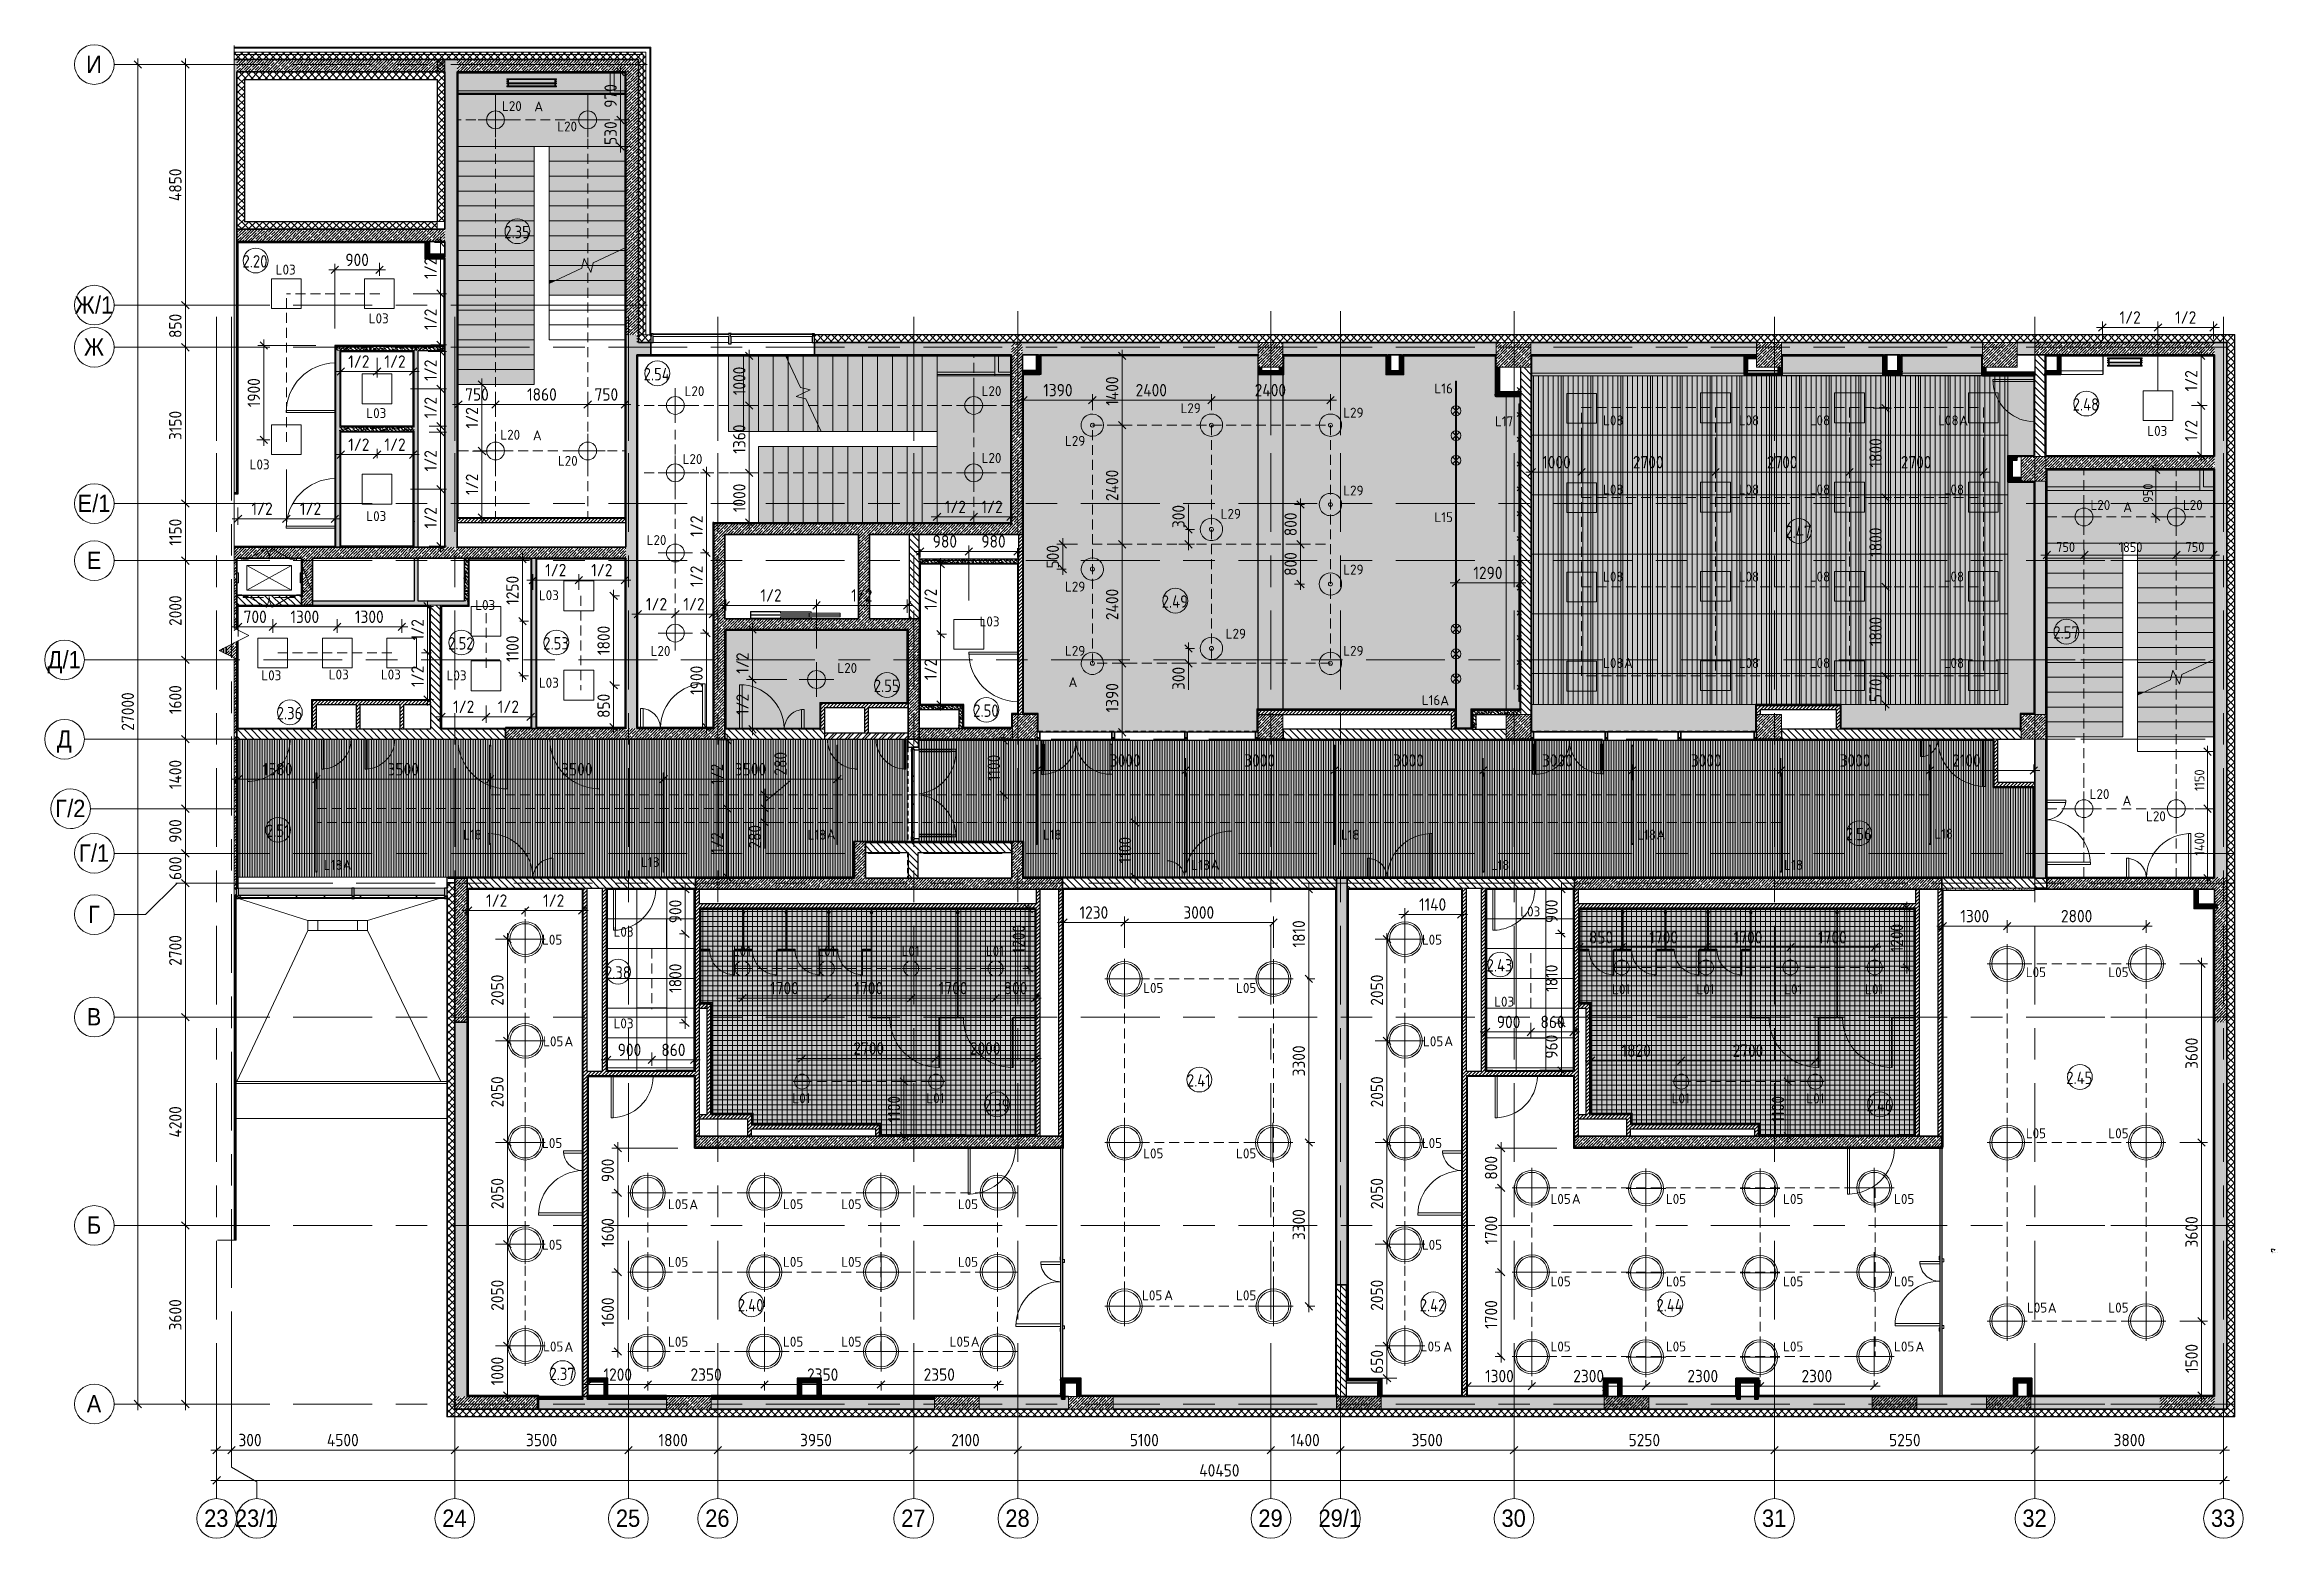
# Model space of a CAD drawing. Header units: millimetres. Extents: x 81094 to 272713, y -8553 to 29000.
# Drawn here: x 81094 to 126135, y -2706 to 27400 of the extents above; entities that cross this region are included whole.
import ezdxf

# ---------------------------------------------------------------- set-up
doc = ezdxf.new("R2010")
doc.units = ezdxf.units.MM
for name, pattern in [('200_ШТРИХ_ш1п0_6_', [160, 100, -60]), ('ADSK_Штрих_ш2 п1', [300, 200, -100]), ('Осевая', [3175, 635, -476.25, 1587.5, -476.25]), ('Снесенные', [714.375, 476.25, -238.125]), ('Штрих', [635, 317.5, -317.5]), ('Штрих короткий', [300, 150, -150])]:
    doc.linetypes.add(name, pattern=pattern)
for name, color, linetype, lineweight in [('A-ANNO-DIMS', 7, 'Continuous', 9), ('A-ANNO-DIMS-100', 7, 'Continuous', 9), ('A-AREA-1', 7, '200_ШТРИХ_ш1п0_6_', 35), ('A-AREA-IDEN', 7, 'Continuous', 9), ('A-CLNG-PATT', 7, 'Continuous', 9), ('A-DETL', 7, 'Continuous', 9), ('A-DETL-1', 7, 'ADSK_Штрих_ш2 п1', 9), ('A-DETL-GENF', 7, 'Continuous', 9), ('A-DOOR', 7, 'Continuous', 9), ('A-DOOR-1', 7, 'Continuous', 13), ('A-DOOR-2', 7, 'Штрих короткий', 9), ('A-DOOR-FRAM', 7, 'Continuous', 13), ('A-DOOR-FRAM-1', 7, 'Continuous', 9), ('A-GENM', 7, 'Continuous', 9), ('A-GENM-1', 7, 'Штрих', 9), ('A-GLAZ', 7, 'Continuous', 9), ('A-GLAZ-1', 7, 'Continuous', 13), ('A-GLAZ-CURT', 7, 'Continuous', 9), ('A-GLAZ-CURT-1', 7, 'Continuous', 25), ('A-GLAZ-CWMG', 7, 'Continuous', 9), ('A-GLAZ-CWMG-1', 7, 'Continuous', 25), ('A-ROOF', 7, 'Continuous', 9), ('A-WALL', 7, 'Continuous', 9), ('E-LITE-EQPM-IDEN', 7, 'Continuous', 9), ('G-ANNO-TEXT', 7, 'Continuous', 9), ('I-WALL', 7, 'Continuous', 9), ('M-EQPM', 7, 'Continuous', 9), ('M-EQPM-1', 7, 'Снесенные', 9), ('S-COLS', 7, 'Continuous', 9), ('S-STRS-2', 7, 'Continuous', 9), ('S-STRS-MBND', 7, 'Continuous', 9), ('Оси', 7, 'Continuous', 9), ('Оси-1', 7, 'Continuous', 20), ('Оси-2', 7, 'Осевая', 9)]:
    doc.layers.add(name, color=color, linetype=linetype, lineweight=lineweight)
for name, color, linetype, lineweight, true_color in [('A-ANNO-NOTE', 1, 'Continuous', 9, 0xff0000), ('A-CLNG-1', 7, 'Continuous', 9, 0xc0c0c0), ('A-WALL-1', 7, 'Continuous', 35, 0x3c3c3c), ('A-WALL-2', 7, 'Continuous', 13, 0x3c3c3c), ('A-WALL-3', 7, 'Continuous', 25, 0x3c3c3c), ('A-WALL-4', 254, 'Continuous', 25, 0xbebebe), ('A-WALL-FNSH-1', 7, 'Continuous', 9, 0x3c3c3c), ('A-WALL-FNSH-2', 7, 'Continuous', 13, 0x3c3c3c), ('E-LITE-EQPM-1', 1, 'Continuous', 9, 0xff0000), ('G-ANNO-TEXT-1', 1, 'Continuous', 9, 0xff0000)]:
    doc.layers.add(name, color=color, linetype=linetype, lineweight=lineweight, true_color=true_color)
doc.layers.add('A-CLNG-PATT-1', color=7, linetype='Continuous', lineweight=9, transparency=1)
doc.layers.add('S-STRS-1', color=7, linetype='Continuous', lineweight=13, transparency=1)
doc.styles.add('Arial', font='arial.ttf', dxfattribs={"width": 0.9, "height": 350})
doc.styles.add('GOST Common', font='GOST_Common.ttf', dxfattribs={"height": 200})
doc.styles.add('GOST Common_1', font='GOST_Common.ttf', dxfattribs={"width": 0.9, "height": 250})
doc.styles.add('GOST Common_2', font='GOST_Common.ttf', dxfattribs={"width": 0.9, "height": 3.5})
doc.styles.add('GOST Common_3', font='GOST_Common.ttf', dxfattribs={"width": 0.9, "height": 3})
doc.styles.add('GOST Common_4', font='GOST_Common.ttf', dxfattribs={"width": 0.9, "height": 2.5})
doc.styles.add('ISOCPEUR', font='isocpeur.ttf', dxfattribs={"width": 0.9, "height": 250})
doc.styles.add('ISOCPEUR_1', font='isocpeur.ttf', dxfattribs={"width": 0.9, "height": 250})
doc.styles.add('ISOCPEUR_2', font='isocpeur.ttf', dxfattribs={"height": 200})
doc.styles.add('ISOCPEUR_3', font='isocpeur.ttf', dxfattribs={"width": 0.9, "height": 200})
doc.styles.add('ISOCPEUR_4', font='isocpeur.ttf', dxfattribs={"height": 2.5})
doc.dimstyles.new('ISO-2_0_0_9К_Средний_округл2', dxfattribs={"dimscale": 304.8, "dimtxt": 199.196235, "dimasz": 0.492126, "dimexe": 0.393701, "dimexo": 0, "dimgap": 0, "dimtad": 1, "dimdec": 0, "dimrnd": 10, "dimzin": 0, "dimdsep": 46, "dimtxsty": 'ISOCPEUR_3', "dimblk1": 'OBLIQUE', "dimblk2": 'OBLIQUE', "dimsah": 1, "dimcen": 0.09, "dimdle": 0.393701, "dimazin": 0, "dimtfac": 1, "dimtdec": 4, "dimtix": 1, "dimtmove": 0, "dimatfit": 3, "dimfxl": 1, "dimtvp": 1, "dimtolj": 1, "dimtzin": 0, "dimarcsym": 2})
doc.dimstyles.new('ISO-2_5_0_9К_БОЛЬШОЙ', dxfattribs={"dimscale": 304.8, "dimtxt": 248.995294, "dimasz": 0.492126, "dimexe": 0.393701, "dimexo": 0.984252, "dimgap": 0, "dimtad": 1, "dimdec": 0, "dimrnd": 10, "dimzin": 0, "dimdsep": 46, "dimtxsty": 'ISOCPEUR', "dimblk1": 'OBLIQUE', "dimblk2": 'OBLIQUE', "dimsah": 1, "dimcen": 0.09, "dimdle": 0.393701, "dimazin": 0, "dimtfac": 1, "dimtdec": 4, "dimtix": 1, "dimtmove": 0, "dimatfit": 3, "dimfxl": 1, "dimtvp": 1, "dimtolj": 1, "dimtzin": 0, "dimarcsym": 2})
doc.dimstyles.new('ISO-2_5_0_9К_БОЛЬШОЙ_1', dxfattribs={"dimscale": 304.8, "dimtxt": 248.995294, "dimasz": 0.492126, "dimexe": 0.393701, "dimexo": 0.984252, "dimgap": 0, "dimtad": 1, "dimdec": 0, "dimrnd": 10, "dimzin": 0, "dimdsep": 46, "dimtxsty": 'ISOCPEUR', "dimblk1": 'OBLIQUE', "dimblk2": 'OBLIQUE', "dimsah": 1, "dimcen": 0.09, "dimdle": 0.393701, "dimazin": 0, "dimtfac": 1, "dimtdec": 4, "dimtix": 1, "dimtmove": 2, "dimatfit": 3, "dimfxl": 1, "dimtvp": 1, "dimtolj": 1, "dimtzin": 0, "dimarcsym": 2})
doc.dimstyles.new('ISO-2_5_0_9К_БОЛЬШОЙ_2', dxfattribs={"dimscale": 304.8, "dimtxt": 248.995294, "dimasz": 0.492126, "dimexe": 0.393701, "dimexo": 0.984252, "dimgap": 0, "dimtad": 1, "dimdec": 0, "dimrnd": 10, "dimzin": 0, "dimdsep": 46, "dimtxsty": 'ISOCPEUR', "dimblk1": 'OBLIQUE', "dimblk2": 'OBLIQUE', "dimsah": 1, "dimcen": 0.09, "dimdle": 0.393701, "dimazin": 0, "dimtfac": 1, "dimtdec": 4, "dimtix": 1, "dimtmove": 1, "dimatfit": 3, "dimfxl": 1, "dimtvp": 1, "dimtolj": 1, "dimtzin": 0, "dimarcsym": 2})
doc.dimstyles.new('ISO-2_5_0_9К_БОЛЬШОЙ_3', dxfattribs={"dimscale": 304.8, "dimtxt": 248.995294, "dimasz": 0.492126, "dimexe": 0.393701, "dimexo": 0.984252, "dimgap": 0, "dimtad": 1, "dimdec": 0, "dimrnd": 10, "dimzin": 0, "dimdsep": 46, "dimtxsty": 'ISOCPEUR_1', "dimblk1": 'OBLIQUE', "dimblk2": 'OBLIQUE', "dimsah": 1, "dimcen": 0.09, "dimdle": 0.393701, "dimazin": 0, "dimtfac": 1, "dimtdec": 4, "dimtix": 1, "dimtmove": 0, "dimatfit": 3, "dimfxl": 1, "dimtvp": 1, "dimtolj": 1, "dimtzin": 0, "dimarcsym": 2})
pattern_1 = [(45, (0, 0), (-70.71068, 70.71068), []), (135, (0, 0), (-70.71068, -70.71068), [])]
pattern_2 = [(45, (0, 0), (-57.024626, 57.024626), []), (45, (57.025, 0), (-57.024626, 57.024626), [100.806, -20.161, 3.353, -16.808])]
pattern_3 = [(135, (0, 0), (-70.71068, -70.71068), [])]
pattern_4 = [(45, (0, 0), (-35.35534, 35.35534), [])]
pattern_5 = [(135, (0, 0), (-75.43415, -75.43415), [106.68, -17.78, 3.556, -17.78]), (135, (0, 75.39), (-75.43415, -75.43415), []), (50, (0, 0), (127.52922, -11.15758), [13.335, -146.685]), (355, (0, 0), (-24.66966, 133.74002), [10.668, -117.348]), (100.451, (10.63, -0.93), (102.85973, 122.58178), [11.333, -124.663]), (46.184, (0, 35.56), (189.75516, -29.43036), [20.002, -220.027]), (96.636, (15.81, 33.1), (166.1822, 173.1996), [17, -186.995]), (351.184, (0, 35.56), (166.18393, 173.19757), [16.002, -176.022]), (21, (17.78, 26.67), (106.130265, -71.58603), [13.335, -146.685]), (326, (17.78, 26.67), (43.26188, 128.93175), [10.668, -117.348]), (71.451, (26.62, 20.7), (149.39198, 57.34505), [11.333, -124.663]), (37.5, (0, 0), (2.162228, 59.188357), [3.353, -112.573, 3.353, -115.773, -117.792]), (37.5, (0, 0), (2.162228, 59.188357), [-235.052, 3.353, -114.44]), (7.5, (0, 0), (46.773857, 70.126152), [3.353, -64.567, 3.353, -109.906, -44.894]), (7.5, (0, 0), (46.773857, 70.126152), [-181.178, 3.353, -41.542]), (327.5, (-39.65, 0), (94.913671, -4.010093), [3.353, -41.097, 3.353, -135.331, -184.023]), (327.5, (-39.65, 0), (94.913671, -4.010093), [-183.134, 3.353, -180.67]), (317.5, (-57.43, 0), (103.69057, 17.79882), [3.353, -54.432, 3.353, -88.748, -130.683]), (317.5, (-57.43, 0), (103.69057, 17.79882), [-149.885, 3.353, -127.33])]
pattern_6 = [(0, (0, 0), (121.92, 30.48), [10.058, -81.382, 10.058, -81.382, -487.68]), (0, (0, 0), (121.92, 30.48), [-182.88, 10.058, -172.822, 10.058, -81.382, -213.36]), (0, (0, 0), (121.92, 30.48), [-457.2, 10.058, -50.902, 10.058, -142.342]), (120, (45.72, 15.24), (-87.356454, 90.345817), [10.058, -81.382, 10.058, -81.382, -487.68]), (120, (45.72, 15.24), (-87.356454, 90.345817), [-182.88, 10.058, -172.822, 10.058, -81.382, -213.36]), (120, (45.72, 15.24), (-87.356454, 90.345817), [-457.2, 10.058, -50.902, 10.058, -142.342]), (240, (60.96, 76.2), (-34.563546, -120.825817), [10.058, -81.382, 10.058, -81.382, -487.68]), (240, (60.96, 76.2), (-34.563546, -120.825817), [-182.88, 10.058, -172.822, 10.058, -81.382, -213.36]), (240, (60.96, 76.2), (-34.563546, -120.825817), [-457.2, 10.058, -50.902, 10.058, -142.342])]
pattern_7 = [(45, (0, 0), (-106.06602, 106.06602), []), (135, (0, 0), (-106.06602, -106.06602), [])]
pattern_8 = [(288.435, (99033.21, 7791), (416.50086, -832.99954), [158.05, -1159.038]), (319.399, (99083.19, 7641.06), (2499.010644, -2082.486787), [76.799, -3763.143]), (316.848, (98725, 7591.08), (6247.5402574, -5830.957739), [182.691, -8951.868]), (289.983, (98858.28, 7466.13), (1249.49393, -3332.002656), [97.5, -4777.508]), (270, (98891.6, 7791), (416.5, -416.5), [83.3, -333.2]), (298.443, (98891.6, 7707.7), (-2915.5071394, 5414.4962996), [227.365, -11140.87]), (264.289, (98999.89, 7507.78), (416.5263, 3748.496867), [83.716, -4102.058]), (309.806, (98991.56, 7424.48), (-1666.01521, 2082.48651), [65.059, -3187.91])]
pattern_9 = [(288.435, (95141.21, 9160), (416.50086, -832.99954), [158.05, -1159.038]), (319.399, (95191.19, 9010.06), (2499.010644, -2082.486787), [76.799, -3763.143]), (316.848, (94833, 8960.08), (6247.5402574, -5830.957739), [182.691, -8951.868]), (289.983, (94966.28, 8835.13), (1249.49393, -3332.002656), [97.5, -4777.508]), (270, (94999.6, 9160), (416.5, -416.5), [83.3, -333.2]), (298.443, (94999.6, 9076.7), (-2915.5071394, 5414.4962996), [227.365, -11140.87]), (264.289, (95107.89, 8876.78), (416.5263, 3748.496867), [83.716, -4102.058]), (309.806, (95099.56, 8793.48), (-1666.01521, 2082.48651), [65.059, -3187.91])]
pattern_10 = [(288.435, (96001.21, 9160), (416.50086, -832.99954), [158.05, -1159.038]), (319.399, (96051.19, 9010.06), (2499.010644, -2082.486787), [76.799, -3763.143]), (316.848, (95693, 8960.08), (6247.5402574, -5830.957739), [182.691, -8951.868]), (289.983, (95826.28, 8835.13), (1249.49393, -3332.002656), [97.5, -4777.508]), (270, (95859.6, 9160), (416.5, -416.5), [83.3, -333.2]), (298.443, (95859.6, 9076.7), (-2915.5071394, 5414.4962996), [227.365, -11140.87]), (264.289, (95967.89, 8876.78), (416.5263, 3748.496867), [83.716, -4102.058]), (309.806, (95959.56, 8793.48), (-1666.01521, 2082.48651), [65.059, -3187.91])]
pattern_11 = [(288.435, (96861.21, 9160), (416.50086, -832.99954), [158.05, -1159.038]), (319.399, (96911.19, 9010.06), (2499.010644, -2082.486787), [76.799, -3763.143]), (316.848, (96553, 8960.08), (6247.5402574, -5830.957739), [182.691, -8951.868]), (289.983, (96686.28, 8835.13), (1249.49393, -3332.002656), [97.5, -4777.508]), (270, (96719.6, 9160), (416.5, -416.5), [83.3, -333.2]), (298.443, (96719.6, 9076.7), (-2915.5071394, 5414.4962996), [227.365, -11140.87]), (264.289, (96827.89, 8876.78), (416.5263, 3748.496867), [83.716, -4102.058]), (309.806, (96819.56, 8793.48), (-1666.01521, 2082.48651), [65.059, -3187.91])]
pattern_12 = [(288.435, (115442.71, 9160), (416.50086, -832.99954), [158.05, -1159.038]), (319.399, (115492.69, 9010.06), (2499.010644, -2082.486787), [76.799, -3763.143]), (316.848, (115134.5, 8960.08), (6247.5402574, -5830.957739), [182.691, -8951.868]), (289.983, (115267.78, 8835.13), (1249.49393, -3332.002656), [97.5, -4777.508]), (270, (115301.1, 9160), (416.5, -416.5), [83.3, -333.2]), (298.443, (115301.1, 9076.7), (-2915.5071394, 5414.4962996), [227.365, -11140.87]), (264.289, (115409.39, 8876.78), (416.5263, 3748.496867), [83.716, -4102.058]), (309.806, (115401.06, 8793.48), (-1666.01521, 2082.48651), [65.059, -3187.91])]
pattern_13 = [(288.435, (116754.71, 7791), (416.50086, -832.99954), [158.05, -1159.038]), (319.399, (116804.69, 7641.06), (2499.010644, -2082.486787), [76.799, -3763.143]), (316.848, (116446.5, 7591.08), (6247.5402574, -5830.957739), [182.691, -8951.868]), (289.983, (116579.78, 7466.13), (1249.49393, -3332.002656), [97.5, -4777.508]), (270, (116613.1, 7791), (416.5, -416.5), [83.3, -333.2]), (298.443, (116613.1, 7707.7), (-2915.5071394, 5414.4962996), [227.365, -11140.87]), (264.289, (116721.39, 7507.78), (416.5263, 3748.496867), [83.716, -4102.058]), (309.806, (116713.06, 7424.48), (-1666.01521, 2082.48651), [65.059, -3187.91])]

msp = doc.modelspace()

# ---------------------------------------------------------------- texts
at = {"layer": 'A-AREA-IDEN', "char_height": 250, "attachment_point": 1, "style": 'GOST Common_1'}
for s, insert, width in [('2.35', (90357.2, 23748.4), 663.797), ('2.20', (85080.9, 23158.3), 663.797), ('2.54', (93166.8, 20884), 685.443), ('2.48', (121970.6, 20274.2), 685.443), ('2.47', (116178.7, 17706.1), 685.443), ('2.49', (103608.2, 16301.7), 685.443), ('2.52', (89225.5, 15458.9), 663.797), ('2.53', (91142.2, 15458.9), 663.797), ('2.57', (121579.7, 15678.1), 663.797), ('2.55', (97804.9, 14601.8), 663.797), ('2.36', (85770.4, 14051.5), 663.797), ('2.50', (99809, 14101.8), 663.797), ('2.51', (85557.4, 11682.6), 606.076), ('2.56', (117399.1, 11614.2), 663.797), ('2.38', (92386, 8822.9), 663.797), ('2.43', (110156.9, 8968), 685.443), ('2.41', (104116.1, 6648.7), 627.721), ('2.45', (121841.1, 6700.7), 685.443), ('2.39', (100023.2, 6148.7), 663.797), ('2.46', (117813.5, 6148.7), 685.443), ('2.40', (95064, 2118), 685.443), ('2.42', (108810.2, 2118), 685.443), ('2.44', (113580.3, 2118), 707.088), ('2.37', (91268, 732.9), 663.797)]:
    msp.add_mtext(s, dxfattribs=dict(at, insert=insert, width=width))
at = {"layer": 'E-LITE-EQPM-IDEN', "char_height": 200, "attachment_point": 1, "style": 'GOST Common'}
for s, insert, width in [('L20', (90311.9, 26262.1), 529.114), ('L20', (91425.9, 25850.8), 529.114), ('L03', (85750.8, 22966.9), 521.097), ('L03', (87626.1, 21983.1), 521.097), ('L20', (93992.1, 20516.1), 529.114), ('L20', (99979.3, 20517.2), 529.114), ('L16', (109106.1, 20571.5), 472.996), ('L03', (87577.1, 20074.1), 521.097), ('L29', (103988.4, 20173.2), 529.114), ('L29', (107268.3, 20082.9), 529.114), ('L17', (110326.4, 19908.9), 472.996), ('L08', (112505.4, 19927.8), 529.114), ('L08', (115238.8, 19927.8), 529.114), ('L08', (116669.1, 19927.8), 529.114), ('L08', (119259.1, 19927.8), 529.114), ('L20', (90278.1, 19637.9), 529.114), ('L29', (101659.2, 19514), 529.114), ('L03', (123474.4, 19714.8), 521.097), ('L03', (85225.4, 19039), 521.097), ('L20', (91438.5, 19112.2), 529.114), ('L20', (93952.2, 19147.8), 529.114), ('L20', (99979.3, 19170), 529.114), ('L29', (107268.3, 18513.3), 529.114), ('L08', (112505.4, 18534.6), 529.114), ('L08', (115238.8, 18534.6), 529.114), ('L08', (116669.1, 18534.6), 529.114), ('L08', (119369.1, 18534.6), 529.114), ('L29', (104797.5, 18043.6), 529.114), ('L20', (122329.4, 18221.1), 529.114), ('L20', (124192.2, 18221.1), 529.114), ('L03', (87577.1, 17997.7), 521.097), ('L15', (109106.1, 17976.2), 472.996), ('L20', (93227.1, 17515), 529.114), ('L29', (107268.3, 16920.1), 529.114), ('L08', (112505.4, 16778.2), 529.114), ('L08', (115238.8, 16778.2), 529.114), ('L08', (116669.1, 16778.2), 529.114), ('L08', (119369.1, 16778.2), 529.114), ('L03', (91055, 16403.5), 521.097), ('L29', (101659.2, 16576.1), 529.114), ('L03', (89772.4, 16206.2), 521.097), ('L03', (99937.4, 15874.3), 521.097), ('L29', (104898.6, 15626.9), 529.114), ('L20', (93307.4, 15279.8), 529.114), ('L20', (97071.7, 14935.8), 529.114), ('L29', (101659.2, 15282.9), 529.114), ('L29', (107268.3, 15282.9), 529.114), ('L08', (112505.4, 15036.3), 529.114), ('L08', (115238.8, 15036.3), 529.114), ('L08', (116669.1, 15036.3), 529.114), ('L08', (119369.1, 15036.3), 529.114), ('L03', (85460.7, 14788.8), 521.097), ('L03', (86820, 14805.3), 521.097), ('L03', (87870.3, 14805.3), 521.097), ('L03', (89194.7, 14786.7), 521.097), ('L03', (91055, 14639.9), 521.097), ('L16', (108851.4, 14289.1), 472.996), ('L20', (122312.5, 12394.3), 529.114), ('L20', (123449.6, 11947.5), 529.114), ('L18', (89526.2, 11576), 472.996), ('L18', (96471, 11576), 472.996), ('L18', (101214.3, 11576), 472.996), ('L18', (107220.7, 11576), 472.996), ('L18', (113193.8, 11576), 472.996), ('L18', (119182.3, 11596.6), 472.996), ('L18', (86720, 10965.8), 472.996), ('L18', (93112, 11023.2), 472.996), ('L18', (104207.8, 10965.8), 472.996), ('L18', (110239.8, 10965.8), 472.996), ('L18', (116157.5, 10965.8), 472.996), ('L03', (110835.9, 10028.2), 521.097), ('L05', (91118.2, 9460.3), 529.114), ('L03', (92560, 9618.7), 521.097), ('L05', (108852.6, 9460.3), 529.114), ('L01', (94964.4, 9230.9), 472.996), ('L01', (96664.4, 9230.9), 472.996), ('L01', (98364.4, 9230.9), 472.996), ('L01', (100064.4, 9230.9), 472.996), ('L05', (121026.1, 8804.9), 529.114), ('L05', (122689.2, 8804.9), 529.114), ('L05', (103235.6, 8488.3), 529.114), ('L05', (105108.5, 8488.3), 529.114), ('L03', (110310, 8211.2), 521.097), ('L01', (112686.4, 8460.9), 472.996), ('L01', (114386.4, 8460.9), 472.996), ('L01', (116157.5, 8460.9), 472.996), ('L01', (117786.4, 8460.9), 472.996), ('L03', (92560.1, 7773.4), 521.097), ('L05', (91141.2, 7410.3), 529.114), ('L05', (108875.6, 7410.3), 529.114), ('L01', (96164.4, 6264.5), 472.996), ('L01', (98864.4, 6264.5), 472.996), ('L01', (113886.4, 6260.9), 472.996), ('L01', (116602.5, 6260.9), 472.996), ('L05', (121026.1, 5558), 529.114), ('L05', (122689.2, 5558), 529.114), ('L05', (91118.2, 5360.3), 529.114), ('L05', (103235.6, 5151.6), 529.114), ('L05', (105108.5, 5151.6), 529.114), ('L05', (108852.6, 5360.3), 529.114), ('L05', (93658.5, 4128.6), 529.114), ('L05', (95975.6, 4128.6), 529.114), ('L05', (97150.2, 4128.6), 529.114), ('L05', (99500.2, 4128.6), 529.114), ('L05', (111446.1, 4233.5), 529.114), ('L05', (113771.4, 4233.5), 529.114), ('L05', (116134.5, 4233.5), 529.114), ('L05', (118371.4, 4233.5), 529.114), ('L05', (91118.2, 3310.3), 529.114), ('L05', (108852.6, 3310.3), 529.114), ('L05', (93658.5, 2966.3), 529.114), ('L05', (95975.6, 2966.3), 529.114), ('L05', (97150.2, 2966.3), 529.114), ('L05', (99500.2, 2966.3), 529.114), ('L05', (103212.6, 2291), 529.114), ('L05', (105108.5, 2291), 529.114), ('L05', (111446.1, 2571.4), 529.114), ('L05', (113771.4, 2571.4), 529.114), ('L05', (116134.5, 2571.4), 529.114), ('L05', (118371.4, 2571.4), 529.114), ('L05', (121049.1, 2044.3), 529.114), ('L05', (122689.2, 2044.3), 529.114), ('L05', (93658.5, 1357), 529.114), ('L05', (95975.6, 1357), 529.114), ('L05', (97150.2, 1357), 529.114), ('L05', (99335.2, 1357), 529.114), ('L05', (91141.2, 1260.3), 529.114), ('L05', (108829.6, 1260.3), 529.114), ('L05', (111446.1, 1260.3), 529.114), ('L05', (113771.4, 1260.3), 529.114), ('L05', (116134.5, 1260.3), 529.114), ('L05', (118371.4, 1260.3), 529.114)]:
    msp.add_mtext(s, dxfattribs=dict(at, insert=insert, width=width))
at = {"layer": 'G-ANNO-TEXT', "attachment_point": 1}
for s, insert, char_height, width, style in [('\\LПримечания', (125968.9, 3081.6), 3.5, 28.428, 'GOST Common_2'), ('\\LУсловные', (125969, 3124.6), 3.5, 22.151, 'GOST Common_2'), ('1. ', (125968.9, 3071.3), 2.5, 4.249, 'ISOCPEUR_4'), ('2. 1/2 ', (125968.9, 3066.4), 2.5, 12.586, 'ISOCPEUR_4'), ('3. ', (125968.9, 3061.5), 2.5, 4.89, 'ISOCPEUR_4'), ('4. ', (125968.9, 3056.6), 2.5, 5.131, 'ISOCPEUR_4'), ('7. ', (125968.9, 3042), 2.5, 4.89, 'ISOCPEUR_4'), ('5. ', (125968.9, 3051.7), 2.5, 4.89, 'ISOCPEUR_4'), ('6. ', (125968.9, 3046.8), 2.5, 4.89, 'ISOCPEUR_4'), ('8. ', (125968.9, 3037.1), 2.5, 4.89, 'ISOCPEUR_4'), ('За', (125972.4, 3071.3), 2.5, 4.73, 'ISOCPEUR_4'), ('См', (125972.9, 3046.8), 2.5, 4.57, 'ISOCPEUR_4'), ('Объемы', (125972.9, 3042), 2.5, 14.11, 'ISOCPEUR_4'), ('Все', (125972.9, 3061.5), 2.5, 6.413, 'ISOCPEUR_4'), ('Подключение', (125972.9, 3051.7), 2.5, 24.451, 'ISOCPEUR_4'), ('Перед', (125972.9, 3037.1), 2.5, 11.063, 'ISOCPEUR_4'), ('Окончательная', (125973.1, 3056.6), 2.5, 29.422, 'ISOCPEUR_4'), ('\\fISOCPEUR|b0|i0|c204|p34|; ', (125976.3, 3071.3), 2.5, 1.844, 'ISOCPEUR_4'), ('01', (125976.2, 3114.2), 2.5, 3.319, 'GOST Common_4'), ('\\fISOCPEUR|b0|i0|c204|p34|;.', (125976.7, 3046.8), 2.5, 0.882, 'ISOCPEUR_4'), ('совместно', (125977.4, 3046.8), 2.5, 19.641, 'ISOCPEUR_4'), ('отметку', (125977.8, 3071.3), 2.5, 16.515, 'ISOCPEUR_4'), ('\\fISOCPEUR|b0|i0|c204|p34|; ', (125978.2, 3061.5), 2.5, 1.844, 'ISOCPEUR_4'), ('\\fISOCPEUR|b0|i0|c204|p34|;–', (125979.3, 3066.4), 2.5, 2.405, 'ISOCPEUR_4'), ('видимое', (125979.7, 3061.5), 2.5, 15.392, 'ISOCPEUR_4'), ('\\fISOCPEUR|b0|i0|c204|p34|; ', (125981.2, 3066.4), 2.5, 1.844, 'ISOCPEUR_4'), ('\\fISOCPEUR|b0|i0|c204|p34|; ', (125982, 3037.1), 2.5, 1.844, 'ISOCPEUR_4'), ('отрезки', (125982.8, 3066.4), 2.5, 15.553, 'ISOCPEUR_4'), ('заказом', (125983.6, 3037.1), 2.5, 15.553, 'ISOCPEUR_4'), ('\\fISOCPEUR|b0|i0|c204|p34|; ', (125984.5, 3042), 2.5, 1.844, 'ISOCPEUR_4'), ('материалов', (125986.1, 3042), 2.5, 22.928, 'ISOCPEUR_4'), ('\\L\\fGOST Common|b0|i0|c204|p34|;\\W.9;\\L ', (125987.3, 3124.6), 3.5, 1.299, 'GOST Common_2'), ('\\Lобозначения', (125988.4, 3124.6), 3.5, 30.159, 'GOST Common_2'), ('Осевая', (125989, 3091.7), 2.5, 11.833, 'GOST Common_4'), ('Номер', (125989, 3114.2), 2.5, 10.173, 'GOST Common_4'), ('Марка', (125989, 3103), 2.5, 10.678, 'GOST Common_4'), ('\\fISOCPEUR|b0|i0|c204|p34|; ', (125992.4, 3061.5), 2.5, 1.844, 'ISOCPEUR_4'), ('\\fISOCPEUR|b0|i0|c204|p34|; ', (125993.1, 3051.7), 2.5, 1.844, 'ISOCPEUR_4'), (' +0.000 ', (125991.4, 3071.3), 2.5, 15.392, 'ISOCPEUR_4'), ('\\fISOCPEUR|b0|i0|c204|p34|; ', (125993.6, 3046.8), 2.5, 1.844, 'ISOCPEUR_4'), ('оборудование', (125993.9, 3061.5), 2.5, 26.215, 'ISOCPEUR_4'), ('\\fISOCPEUR|b0|i0|c204|p34|;и', (125994.6, 3051.7), 2.5, 2.165, 'ISOCPEUR_4'), ('\\fISOCPEUR|b0|i0|c204|p34|;с', (125995.1, 3046.8), 2.5, 1.844, 'ISOCPEUR_4'), ('\\fISOCPEUR|b0|i0|c204|p34|; ', (125995.6, 3066.4), 2.5, 1.844, 'ISOCPEUR_4'), ('\\fISOCPEUR|b0|i0|c204|p34|; ', (125996.4, 3051.7), 2.5, 1.844, 'ISOCPEUR_4'), ('\\fISOCPEUR|b0|i0|c204|p34|; ', (125996.4, 3037.1), 2.5, 1.844, 'ISOCPEUR_4'), ('\\fISOCPEUR|b0|i0|c204|p34|; ', (125996.7, 3046.8), 2.5, 1.844, 'ISOCPEUR_4'), ('\\fGOST Common|b0|i0|c204|p34|;\\W.9; ', (125997.4, 3114.2), 2.5, 0.938, 'GOST Common_4'), ('равного', (125997.1, 3066.4), 2.5, 15.392, 'ISOCPEUR_4'), ('\\fISOCPEUR|b0|i0|c204|p34|; ', (125997.4, 3056.6), 2.5, 1.844, 'ISOCPEUR_4'), ('\\fGOST Common|b0|i0|c204|p34|;\\W.9; ', (125997.9, 3103), 2.5, 0.938, 'GOST Common_4'), ('светильников', (125997.9, 3037.1), 2.5, 26.215, 'ISOCPEUR_4'), ('разводка', (125997.9, 3051.7), 2.5, 17.637, 'ISOCPEUR_4'), ('помещения', (125998.2, 3114.2), 2.5, 18.543, 'GOST Common_4'), ('разверткой', (125998.2, 3046.8), 2.5, 22.287, 'ISOCPEUR_4'), ('источника', (125998.6, 3103), 2.5, 17.966, 'GOST Common_4'), ('\\fGOST Common|b0|i0|c204|p34|;\\W.9; ', (125998.8, 3091.7), 2.5, 0.938, 'GOST Common_4'), ('спецификация', (125998.9, 3056.6), 2.5, 26.937, 'ISOCPEUR_4'), ('линия', (125999.6, 3091.7), 2.5, 9.741, 'GOST Common_4'), ('принята', (126004.1, 3071.3), 2.5, 15.954, 'ISOCPEUR_4'), ('\\fISOCPEUR|b0|i0|c204|p34|; ', (126005, 3042), 2.5, 1.844, 'ISOCPEUR_4'), ('\\fISOCPEUR|b0|i0|c204|p34|;и', (126006.5, 3042), 2.5, 2.165, 'ISOCPEUR_4'), ('\\fISOCPEUR|b0|i0|c204|p34|; ', (126008.3, 3042), 2.5, 1.844, 'ISOCPEUR_4'), ('\\fISOCPEUR|b0|i0|c204|p34|; ', (126009.8, 3066.4), 2.5, 1.844, 'ISOCPEUR_4'), ('оборудования', (126009.8, 3042), 2.5, 26.215, 'ISOCPEUR_4'), ('размера', (126011.3, 3066.4), 2.5, 15.713, 'ISOCPEUR_4'), ('\\fISOCPEUR|b0|i0|c204|p34|; ', (126012.5, 3051.7), 2.5, 1.844, 'ISOCPEUR_4'), ('\\fGOST Common|b0|i0|c204|p34|;\\W.9; ', (126013.4, 3103), 2.5, 0.938, 'GOST Common_4'), ('внутренней', (126014, 3051.7), 2.5, 22.207, 'ISOCPEUR_4'), ('света', (126014.2, 3103), 2.5, 10.173, 'GOST Common_4'), ('\\fISOCPEUR|b0|i0|c204|p34|; ', (126015.6, 3061.5), 2.5, 1.844, 'ISOCPEUR_4'), ('\\fISOCPEUR|b0|i0|c204|p34|;.', (126016.6, 3046.8), 2.5, 0.882, 'ISOCPEUR_4'), ('\\fISOCPEUR|b0|i0|c204|p34|; ', (126017.3, 3071.3), 2.5, 1.844, 'ISOCPEUR_4'), ('на', (126017.1, 3061.5), 2.5, 4.57, 'ISOCPEUR_4'), ('отметка', (126018.8, 3071.3), 2.5, 16.755, 'ISOCPEUR_4'), ('\\fISOCPEUR|b0|i0|c204|p34|; ', (126019.5, 3037.1), 2.5, 1.844, 'ISOCPEUR_4'), ('\\fISOCPEUR|b0|i0|c204|p34|; ', (126020.9, 3061.5), 2.5, 1.844, 'ISOCPEUR_4'), ('\\fISOCPEUR|b0|i0|c204|p34|; ', (126021.1, 3056.6), 2.5, 1.844, 'ISOCPEUR_4'), ('выполнить', (126021.1, 3037.1), 2.5, 20.283, 'ISOCPEUR_4'), ('потолке', (126022.4, 3061.5), 2.5, 15.713, 'ISOCPEUR_4'), ('светильников', (126022.6, 3056.6), 2.5, 26.215, 'ISOCPEUR_4'), ('\\fISOCPEUR|b0|i0|c204|p34|; ', (126024.3, 3066.4), 2.5, 1.844, 'ISOCPEUR_4'), ('\\fISOCPEUR|b0|i0|c204|p34|;в', (126025.8, 3066.4), 2.5, 2.165, 'ISOCPEUR_4'), ('\\fISOCPEUR|b0|i0|c204|p34|; ', (126027.6, 3066.4), 2.5, 1.844, 'ISOCPEUR_4'), ('данной', (126029.1, 3066.4), 2.5, 13.228, 'ISOCPEUR_4'), ('\\fISOCPEUR|b0|i0|c204|p34|; ', (126031.4, 3042), 2.5, 1.844, 'ISOCPEUR_4'), ('\\fISOCPEUR|b0|i0|c204|p34|; ', (126032.3, 3051.7), 2.5, 1.844, 'ISOCPEUR_4'), ('\\fISOCPEUR|b0|i0|c204|p34|; ', (126032.6, 3071.3), 2.5, 1.844, 'ISOCPEUR_4'), ('указаны', (126033, 3042), 2.5, 15.713, 'ISOCPEUR_4'), ('подсветки', (126033.8, 3051.7), 2.5, 19.722, 'ISOCPEUR_4'), ('уровня', (126034.2, 3071.3), 2.5, 12.987, 'ISOCPEUR_4'), ('\\fISOCPEUR|b0|i0|c204|p34|; ', (126035.3, 3061.5), 2.5, 1.844, 'ISOCPEUR_4'), ('необходимо', (126036.9, 3061.5), 2.5, 21.886, 'ISOCPEUR_4'), ('\\fISOCPEUR|b0|i0|c204|p34|; ', (126037.8, 3037.1), 2.5, 1.844, 'ISOCPEUR_4'), ('светотехнический', (126039.3, 3037.1), 2.5, 35.114, 'ISOCPEUR_4'), ('\\fISOCPEUR|b0|i0|c204|p34|; ', (126040, 3066.4), 2.5, 1.844, 'ISOCPEUR_4'), ('размерной', (126041.6, 3066.4), 2.5, 19.802, 'ISOCPEUR_4'), ('\\fISOCPEUR|b0|i0|c204|p34|; ', (126044.3, 3056.6), 2.5, 1.844, 'ISOCPEUR_4'), ('\\fISOCPEUR|b0|i0|c204|p34|; ', (126044.9, 3071.3), 2.5, 1.844, 'ISOCPEUR_4'), ('\\fISOCPEUR|b0|i0|c204|p34|; ', (126045.9, 3042), 2.5, 1.844, 'ISOCPEUR_4'), ('выпускается', (126045.8, 3056.6), 2.5, 24.211, 'ISOCPEUR_4'), ('чистого', (126046.4, 3071.3), 2.5, 15.392, 'ISOCPEUR_4'), ('для', (126047.5, 3042), 2.5, 6.494, 'ISOCPEUR_4'), ('света', (126049.3, 3087.5), 2.5, 10.173, 'GOST Common_4'), ('Марка', (126049.3, 3091.7), 2.5, 10.678, 'GOST Common_4'), ('\\fISOCPEUR|b0|i0|c204|p34|; ', (126050.1, 3051.7), 2.5, 1.844, 'ISOCPEUR_4'), ('Условное', (126050.2, 3114.2), 2.5, 15.513, 'GOST Common_4'), ('Условное', (126050.2, 3102.4), 2.5, 15.513, 'GOST Common_4'), ('мебели', (126051.6, 3051.7), 2.5, 13.228, 'ISOCPEUR_4'), ('\\fISOCPEUR|b0|i0|c204|p34|; ', (126052.8, 3042), 2.5, 1.844, 'ISOCPEUR_4'), ('одного', (126054.3, 3042), 2.5, 12.987, 'ISOCPEUR_4'), ('\\fISOCPEUR|b0|i0|c204|p34|; ', (126054.9, 3061.5), 2.5, 1.844, 'ISOCPEUR_4'), ('согласовать', (126056.4, 3061.5), 2.5, 24.211, 'ISOCPEUR_4'), ('\\fISOCPEUR|b0|i0|c204|p34|; ', (126057.9, 3066.4), 2.5, 1.844, 'ISOCPEUR_4'), ('\\fGOST Common|b0|i0|c204|p34|;\\W.9; ', (126058.1, 3091.7), 2.5, 0.938, 'GOST Common_4'), ('аварийного', (126058.9, 3091.7), 2.5, 19.914, 'GOST Common_4'), ('\\fISOCPEUR|b0|i0|c204|p34|; ', (126059.1, 3071.3), 2.5, 1.844, 'ISOCPEUR_4'), ('цепочке', (126059.4, 3066.4), 2.5, 15.392, 'ISOCPEUR_4'), ('пола', (126060.6, 3071.3), 2.5, 8.899, 'ISOCPEUR_4'), ('\\fISOCPEUR|b0|i0|c204|p34|; ', (126062.5, 3051.7), 2.5, 1.844, 'ISOCPEUR_4'), ('\\fGOST Common|b0|i0|c204|p34|;\\W.9; ', (126063, 3114.2), 2.5, 0.938, 'GOST Common_4'), ('\\fGOST Common|b0|i0|c204|p34|;\\W.9; ', (126063, 3102.4), 2.5, 0.938, 'GOST Common_4'), ('обозначение', (126063.7, 3114.2), 2.5, 21.501, 'GOST Common_4'), ('обозначение', (126063.7, 3102.4), 2.5, 21.501, 'GOST Common_4'), ('выполняется', (126064.1, 3051.7), 2.5, 24.291, 'ISOCPEUR_4'), ('\\fISOCPEUR|b0|i0|c204|p34|; ', (126065, 3042), 2.5, 1.844, 'ISOCPEUR_4'), ('\\fISOCPEUR|b0|i0|c204|p34|; ', (126065.8, 3056.6), 2.5, 1.844, 'ISOCPEUR_4'), ('этажа', (126066.6, 3042), 2.5, 12.426, 'ISOCPEUR_4'), ('поставщиком', (126067.3, 3056.6), 2.5, 25.413, 'ISOCPEUR_4'), ('\\fISOCPEUR|b0|i0|c204|p34|; ', (126068, 3071.3), 2.5, 1.844, 'ISOCPEUR_4'), ('\\fISOCPEUR|b0|i0|c204|p34|; ', (126068.3, 3037.1), 2.5, 1.844, 'ISOCPEUR_4'), ('первого', (126069.5, 3071.3), 2.5, 15.152, 'ISOCPEUR_4'), ('расчет', (126069.8, 3037.1), 2.5, 13.468, 'ISOCPEUR_4'), ('\\fISOCPEUR|b0|i0|c204|p34|;.', (126072.1, 3066.4), 2.5, 0.882, 'ISOCPEUR_4'), ('\\fGOST Common|b0|i0|c204|p34|;\\W.9; ', (126075.3, 3091.7), 2.5, 0.938, 'GOST Common_4'), ('источника', (126076.1, 3091.7), 2.5, 17.966, 'GOST Common_4'), ('\\fISOCPEUR|b0|i0|c204|p34|; ', (126076.4, 3061.5), 2.5, 1.844, 'ISOCPEUR_4'), ('\\fISOCPEUR|b0|i0|c204|p34|;.', (126076.8, 3042), 2.5, 0.882, 'ISOCPEUR_4'), ('\\fISOCPEUR|b0|i0|c204|p34|;с', (126077.9, 3061.5), 2.5, 1.844, 'ISOCPEUR_4'), ('\\fISOCPEUR|b0|i0|c204|p34|; ', (126079.5, 3061.5), 2.5, 1.844, 'ISOCPEUR_4'), ('архитекторами', (126081, 3061.5), 2.5, 29.983, 'ISOCPEUR_4'), ('\\fISOCPEUR|b0|i0|c204|p34|;.', (126080.9, 3037.1), 2.5, 0.882, 'ISOCPEUR_4'), ('\\fGOST Common|b0|i0|c204|p34|;\\W.9; ', (126081.5, 3114.2), 2.5, 0.938, 'GOST Common_4'), ('\\fGOST Common|b0|i0|c204|p34|;\\W.9; ', (126081.5, 3102.4), 2.5, 0.938, 'GOST Common_4'), ('\\fISOCPEUR|b0|i0|c204|p34|; ', (126082, 3071.3), 2.5, 1.844, 'ISOCPEUR_4'), ('светильника', (126082.3, 3114.2), 2.5, 21.862, 'GOST Common_4'), ('светильника', (126082.3, 3102.4), 2.5, 21.862, 'GOST Common_4'), ('этажа', (126083.5, 3071.3), 2.5, 12.426, 'ISOCPEUR_4'), ('\\fISOCPEUR|b0|i0|c204|p34|; ', (126084.1, 3051.7), 2.5, 1.844, 'ISOCPEUR_4'), ('по', (126085.6, 3051.7), 2.5, 4.329, 'ISOCPEUR_4'), ('\\fISOCPEUR|b0|i0|c204|p34|; ', (126088.3, 3056.6), 2.5, 1.844, 'ISOCPEUR_4'), ('\\fISOCPEUR|b0|i0|c204|p34|; ', (126089.2, 3051.7), 2.5, 1.844, 'ISOCPEUR_4'), ('осветительных', (126089.8, 3056.6), 2.5, 29.181, 'ISOCPEUR_4'), ('\\fGOST Common|b0|i0|c204|p34|;\\W.9; ', (126090.9, 3091.7), 2.5, 0.938, 'GOST Common_4'), ('проекту', (126090.7, 3051.7), 2.5, 15.713, 'ISOCPEUR_4'), ('\\fISOCPEUR|b0|i0|c204|p34|;.', (126093.8, 3071.3), 2.5, 0.882, 'ISOCPEUR_4'), ('\\fISOCPEUR|b0|i0|c204|p34|; ', (126103.7, 3051.7), 2.5, 1.844, 'ISOCPEUR_4'), ('производителя', (126105.2, 3051.7), 2.5, 28.54, 'ISOCPEUR_4'), ('\\fISOCPEUR|b0|i0|c204|p34|; ', (126105.7, 3061.5), 2.5, 1.844, 'ISOCPEUR_4'), ('данного', (126107.2, 3061.5), 2.5, 15.392, 'ISOCPEUR_4'), ('\\fISOCPEUR|b0|i0|c204|p34|; ', (126113.9, 3056.6), 2.5, 1.844, 'ISOCPEUR_4'), ('приборов', (126115.4, 3056.6), 2.5, 17.316, 'ISOCPEUR_4'), ('\\fISOCPEUR|b0|i0|c204|p34|; ', (126119.9, 3061.5), 2.5, 1.844, 'ISOCPEUR_4'), ('проекта', (126121.5, 3061.5), 2.5, 15.954, 'ISOCPEUR_4'), ('\\fISOCPEUR|b0|i0|c204|p34|;.', (126128.7, 3051.7), 2.5, 0.882, 'ISOCPEUR_4'), ('\\fISOCPEUR|b0|i0|c204|p34|;.', (126129.7, 3056.6), 2.5, 0.882, 'ISOCPEUR_4'), ('\\fISOCPEUR|b0|i0|c204|p34|;.', (126134.6, 3061.5), 2.5, 0.882, 'ISOCPEUR_4')]:
    msp.add_mtext(s, dxfattribs=dict(at, insert=insert, char_height=char_height, width=width, style=style))
at = {"layer": 'G-ANNO-TEXT-1', "attachment_point": 1}
for s, insert, char_height, width, style in [('\\fISOCPEUR|b0|i0|c204|p34|;А', (90961.8, 26254.4), 200, 224.472, 'ISOCPEUR_2'), ('\\fISOCPEUR|b0|i0|c204|p34|;А', (119682.4, 19921.6), 200, 224.472, 'ISOCPEUR_2'), ('\\fISOCPEUR|b0|i0|c204|p34|;А', (90932.5, 19625.7), 200, 224.472, 'ISOCPEUR_2'), ('\\fISOCPEUR|b0|i0|c204|p34|;А', (122988.1, 18178.4), 200, 224.472, 'ISOCPEUR_2'), ('\\fISOCPEUR|b0|i0|c204|p34|;А', (112925.9, 15034.7), 200, 224.472, 'ISOCPEUR_2'), ('\\fISOCPEUR|b0|i0|c204|p34|;А', (101729.6, 14649.7), 200, 224.472, 'ISOCPEUR_2'), ('\\fISOCPEUR|b0|i0|c204|p34|;А', (109222.1, 14281.7), 200, 224.472, 'ISOCPEUR_2'), ('\\fISOCPEUR|b0|i0|c204|p34|;А', (122974, 12263.1), 200, 224.472, 'ISOCPEUR_2'), ('\\fISOCPEUR|b0|i0|c204|p34|;А', (96854.4, 11582.6), 200, 224.472, 'ISOCPEUR_2'), ('\\fISOCPEUR|b0|i0|c204|p34|;А', (113579.7, 11579.8), 200, 224.472, 'ISOCPEUR_2'), ('\\fISOCPEUR|b0|i0|c204|p34|;А', (87098.5, 10969.4), 200, 224.472, 'ISOCPEUR_2'), ('\\fISOCPEUR|b0|i0|c204|p34|;А', (104595.3, 10970.5), 200, 224.472, 'ISOCPEUR_2'), ('\\fISOCPEUR|b0|i0|c204|p34|;А', (91569, 7409.7), 200, 224.472, 'ISOCPEUR_2'), ('\\fISOCPEUR|b0|i0|c204|p34|;А', (109303.6, 7415.3), 200, 224.472, 'ISOCPEUR_2'), ('\\fISOCPEUR|b0|i0|c204|p34|;А', (94085.8, 4122.7), 200, 224.472, 'ISOCPEUR_2'), ('\\fISOCPEUR|b0|i0|c204|p34|;А', (111874.4, 4235.7), 200, 224.472, 'ISOCPEUR_2'), ('L01', (125975, 3102.7), 3, 6.349, 'GOST Common_3'), ('L01', (126034.1, 3091.5), 3, 6.349, 'GOST Common_3'), ('\\fGOST Common|b0|i0|c204|p34|;\\W.9;А', (126039.3, 3091.5), 3, 2.958, 'GOST Common_3'), ('\\fISOCPEUR|b0|i0|c204|p34|;А', (103659.5, 2293.1), 200, 224.472, 'ISOCPEUR_2'), ('\\fISOCPEUR|b0|i0|c204|p34|;А', (121468.2, 2041.7), 200, 224.472, 'ISOCPEUR_2'), ('\\fISOCPEUR|b0|i0|c204|p34|;А', (99759, 1357.3), 200, 224.472, 'ISOCPEUR_2'), ('\\fISOCPEUR|b0|i0|c204|p34|;А', (91569, 1249.7), 200, 224.472, 'ISOCPEUR_2'), ('\\fISOCPEUR|b0|i0|c204|p34|;А', (109283.6, 1255.3), 200, 224.472, 'ISOCPEUR_2'), ('\\fISOCPEUR|b0|i0|c204|p34|;А', (118801.2, 1257.2), 200, 224.472, 'ISOCPEUR_2')]:
    msp.add_mtext(s, dxfattribs=dict(at, insert=insert, char_height=char_height, width=width, style=style))
at = {"layer": 'Оси', "char_height": 350, "attachment_point": 1, "style": 'Arial'}
for s, insert, width in [('\\fArial|b0|i0|c204|p34|;\\W.9;И', (81929.4, 27181), 389.62), ('\\fArial|b0|i0|c204|p34|;\\W.9;Ж', (81697.2, 22331), 497.848), ('/1', (82107.9, 22331), 454.557), ('\\fArial|b0|i0|c204|p34|;\\W.9;Ж', (81884.8, 21481), 497.848), ('\\fArial|b0|i0|c204|p34|;\\W.9;Е', (81753.9, 18331), 360.759), ('/1', (82051.5, 18331), 454.557), ('\\fArial|b0|i0|c204|p34|;\\W.9;Е', (81941.1, 17181), 360.759), ('\\fArial|b0|i0|c204|p34|;\\W.9;Д', (81150.7, 15181), 367.975), ('/1', (81454.3, 15181), 454.557), ('\\fArial|b0|i0|c204|p34|;\\W.9;Д', (81338.4, 13581), 367.975), ('\\fArial|b0|i0|c204|p34|;\\W.9;Г', (81303.2, 12181), 295.823), ('/2', (81547.3, 12181), 454.557), ('\\fArial|b0|i0|c204|p34|;\\W.9;Г', (81780.4, 11281), 295.823), ('/1', (82024.5, 11281), 454.557), ('\\fArial|b0|i0|c204|p34|;\\W.9;Г', (81968.1, 10046), 295.823), ('\\fArial|b0|i0|c204|p34|;\\W.9;В', (81941.1, 7981), 360.759), ('\\fArial|b0|i0|c204|p34|;\\W.9;Б', (81944.2, 3781), 353.544), ('\\fArial|b0|i0|c204|p34|;\\W.9;А', (81941.1, 181), 360.759), ('23', (84307.4, -2125.6), 606.076), ('23/1', (84928.8, -2125.6), 1060.633), ('24', (89107.4, -2125.6), 606.076), ('25', (92607.4, -2125.6), 606.076), ('26', (94407.4, -2125.6), 606.076), ('27', (98357.4, -2125.6), 606.076), ('28', (100457.4, -2125.6), 606.076), ('29', (105557.4, -2125.6), 606.076), ('29/1', (106769.7, -2125.6), 1060.633), ('30', (110457.4, -2125.6), 606.076), ('31', (115707.4, -2125.6), 606.076), ('32', (120957.4, -2125.6), 606.076), ('33', (124757.4, -2125.6), 606.076)]:
    msp.add_mtext(s, dxfattribs=dict(at, insert=insert, width=width))

# ---------------------------------------------------------------- blocks, each defined once
blk = doc.blocks.new('110_Дверь_СКБ_1Ст_Внутренняя1 - Д-8 950x2100h_охрана-31784688-План расстановки осветительного оборудования 2 этажа в осях 23-33')
at = {"layer": 'A-DOOR'}
for start, end in [(90, 114.5455), (155.4545, 179.9324), (147.2727, 155.4545), (139.0909, 147.2727), (130.9091, 139.0909), (114.5455, 130.9091)]:
    blk.add_arc((437, 100), 850, start, end, dxfattribs=at)
at = {"layer": 'A-DOOR-1'}
for p, q in [((437, 950), (397, 950)), ((397, 950), (397, 101)), ((437, 101), (437, 950))]:
    blk.add_line(p, q, dxfattribs=at)
at = {"layer": 'A-DOOR-FRAM'}
for p, q in [((-423, 108), (-493, 108)), ((-493, 108), (-493, 101)), ((-423, 101), (-423, 108)), ((517, 108), (447, 108)), ((447, 108), (447, 101)), ((517, 101), (517, 108))]:
    blk.add_line(p, q, dxfattribs=at)
blk = doc.blocks.new('110_Дверь_СКБ_2Ст - Д-5_п_ Из игровой в коридор-32679362-План расстановки осветительного оборудования 2 этажа в осях 23-33')
at = {"layer": 'A-DOOR'}
for centre, radius, start, end in [((662.5, 110), 900, 90, 178.72242), ((-637.5, 110), 400, 2.88328, 90)]:
    blk.add_arc(centre, radius, start, end, dxfattribs=at)
at = {"layer": 'A-DOOR-1'}
for p, q in [((662.5, 1010), (612.5, 1010)), ((612.5, 1010), (612.5, 130)), ((662.5, 130), (662.5, 1010)), ((-637.5, 510), (-637.5, 130)), ((-587.5, 510), (-637.5, 510)), ((-587.5, 130), (-587.5, 510))]:
    blk.add_line(p, q, dxfattribs=at)
at = {"layer": 'A-DOOR-FRAM'}
for p, q in [((-742.5, -110), (-742.5, -118)), ((-742.5, -118), (-672.5, -118)), ((-672.5, -118), (-672.5, -110)), ((697.5, -110), (697.5, -118)), ((697.5, -118), (717.5, -118)), ((737.5, -118), (767.5, -118)), ((767.5, -118), (767.5, -110))]:
    blk.add_line(p, q, dxfattribs=at)
blk = doc.blocks.new('DOR_Проход в стене_Прямоугольный - 1050x1150 EI30-23344994-План расстановки осветительного оборудования 2 этажа в осях 23-33')
at = {"layer": 'A-DOOR-2'}
for p, q in [((525, 100), (-525, 100)), ((525, -100), (-525, -100))]:
    blk.add_line(p, q, dxfattribs=at)
blk = doc.blocks.new('110_Дверь_СКБ_2Ст - Д-1_л_Лестничная клетка EIS60 2-32142534-План расстановки осветительного оборудования 2 этажа в осях 23-33')
at = {"layer": 'A-DOOR'}
for centre, radius, start, end in [((662, 110), 900, 90, 178.7224), ((-638, 110), 400, 2.8833, 90)]:
    blk.add_arc(centre, radius, start, end, dxfattribs=at)
at = {"layer": 'A-DOOR-1'}
for p, q in [((662, 1010), (612, 1010)), ((612, 1010), (612, 130)), ((662, 130), (662, 1010)), ((-638, 510), (-638, 130)), ((-588, 510), (-638, 510)), ((-588, 130), (-588, 510))]:
    blk.add_line(p, q, dxfattribs=at)
blk = doc.blocks.new('110_Дверь_СКБ_1Ст_Внутренняя1 - Д-3б_п_ 1100x2100h_много всего 2-32816779-План расстановки осветительного оборудования 2 этажа в осях 23-33')
at = {"layer": 'A-DOOR'}
blk.add_arc((512.5, 40), 1000, 90, 178.85081, dxfattribs=at)
at = {"layer": 'A-DOOR-1'}
for p, q in [((512.5, 1040), (472.5, 1040)), ((472.5, 1040), (472.5, 60)), ((512.5, 60), (512.5, 1040))]:
    blk.add_line(p, q, dxfattribs=at)
blk = doc.blocks.new('120_Окно_СКБ_1Ст - 120_Окно_СКБ_1Ст 900х2500_h_ с форточкой-22876038-План расстановки осветительного оборудования 2 этажа в осях 23-33')
at = {"layer": 'A-GLAZ-1'}
blk.add_line((450, -127), (430, -127), dxfattribs=at)
blk = doc.blocks.new('BSC_Колонна _Прямоугольная - 250х900-23282983-План расстановки осветительного оборудования 2 этажа в осях 23-33')
at = {"layer": 'S-COLS'}
h = blk.add_hatch(dxfattribs=at)
h.set_pattern_fill('FP_5', color=256, style=0, pattern_type=2)
h.set_pattern_definition([(45, (-99480, -25), (-57.024626, 57.024626), []), (45, (-99422.975, -25), (-57.024626, 57.024626), [100.806, -20.161, 3.353, -16.808])])
h.paths.add_polyline_path([(-450, -125), (450, -125), (450, 125), (-450, 125)])
for p, q in [((450, 125), (-450, 125)), ((-450, 125), (-450, -125)), ((450, -125), (450, 125)), ((-450, -125), (450, -125))]:
    blk.add_line(p, q, dxfattribs=at)
blk = doc.blocks.new('110_Дверь_СКБ_2Ст - Д-1_л_Лестничная клетка EIS60 2-V1-План расстановки осветительного оборудования 2 этажа в осях 23-33')
at = {"layer": 'A-DOOR'}
for centre, radius, start, end in [((662, 110), 900, 90, 178.7224), ((-638, 110), 400, 2.8833, 90)]:
    blk.add_arc(centre, radius, start, end, dxfattribs=at)
at = {"layer": 'A-DOOR-1'}
for p, q in [((662, 1010), (612, 1010)), ((612, 1010), (612, 130)), ((662, 130), (662, 1010)), ((-638, 510), (-638, 130)), ((-588, 510), (-638, 510)), ((-588, 130), (-588, 510))]:
    blk.add_line(p, q, dxfattribs=at)
at = {"layer": 'A-DOOR-FRAM'}
for p, q in [((-742, -111), (-742, -118)), ((-742, -118), (-672, -118)), ((-672, -118), (-672, -111)), ((698, -111), (698, -118)), ((698, -118), (768, -118)), ((768, -118), (768, -111))]:
    blk.add_line(p, q, dxfattribs=at)
blk = doc.blocks.new('110_Дверь_СКБ_1Ст_Внутренняя1 - Д-7а_л__950x2100h_Туалет-32220591-План расстановки осветительного оборудования 2 этажа в осях 23-33')
at = {"layer": 'A-DOOR'}
blk.add_arc((487.5, 110), 950, 90, 178.79032, dxfattribs=at)
at = {"layer": 'A-DOOR-1'}
for p, q in [((487.5, 1060), (447.5, 1060)), ((447.5, 1060), (447.5, 130)), ((487.5, 130), (487.5, 1060))]:
    blk.add_line(p, q, dxfattribs=at)
blk = doc.blocks.new('110_Дверь_СКБ_2Ст - Д-2а_л_ Из коридора на лестницу-32216062-План расстановки осветительного оборудования 2 этажа в осях 23-33')
at = {"layer": 'A-DOOR'}
for centre, radius, start, end in [((662.5, 100), 900, 90, 178.65854), ((-637.5, 100), 400, 3.02744, 90)]:
    blk.add_arc(centre, radius, start, end, dxfattribs=at)
at = {"layer": 'A-DOOR-1'}
for p, q in [((662.5, 1000), (612.5, 1000)), ((612.5, 1000), (612.5, 121)), ((662.5, 121), (662.5, 1000)), ((-637.5, 500), (-637.5, 121)), ((-587.5, 500), (-637.5, 500)), ((-587.5, 121), (-587.5, 500))]:
    blk.add_line(p, q, dxfattribs=at)
blk = doc.blocks.new('110_Дверь_СКБ_2Ст - Д-5_п_ Из игровой в коридор-32215844-План расстановки осветительного оборудования 2 этажа в осях 23-33')
at = {"layer": 'A-DOOR'}
for centre, radius, start, end in [((-638, 40), 900, 1.2776, 90), ((662, 40), 400, 90, 177.1167)]:
    blk.add_arc(centre, radius, start, end, dxfattribs=at)
at = {"layer": 'A-DOOR-1'}
for p, q in [((-638, 940), (-638, 60)), ((-588, 940), (-638, 940)), ((-588, 60), (-588, 940)), ((662, 440), (612, 440)), ((612, 440), (612, 60)), ((662, 60), (662, 440))]:
    blk.add_line(p, q, dxfattribs=at)
blk = doc.blocks.new('110_Дверь_СКБ_2Ст - Д-2а_п_ Из коридора на лестницу-32215207-План расстановки осветительного оборудования 2 этажа в осях 23-33')
at = {"layer": 'A-DOOR'}
for centre, radius, start, end in [((-638, 100), 900, 88.5116, 90), ((-638, 100), 900, 1.3415, 86.8891), ((662, 100), 400, 90, 176.9726)]:
    blk.add_arc(centre, radius, start, end, dxfattribs=at)
at = {"layer": 'A-DOOR-1'}
for p, q in [((-638, 1000), (-638, 121)), ((-614, 1000), (-638, 1000)), ((-588, 1000), (-589, 1000)), ((-588, 121), (-588, 1000)), ((662, 500), (612, 500)), ((612, 500), (612, 121)), ((662, 121), (662, 500))]:
    blk.add_line(p, q, dxfattribs=at)
blk = doc.blocks.new('BSC_Колонна _Прямоугольная - 250х900-V2-План расстановки осветительного оборудования 2 этажа в осях 23-33')
at = {"layer": 'S-COLS'}
h = blk.add_hatch(dxfattribs=at)
h.set_pattern_fill('FP_6', color=256, style=0, pattern_type=2)
h.set_pattern_definition([(45, (-94080, -25), (-57.024626, 57.024626), []), (45, (-94022.975, -25), (-57.024626, 57.024626), [100.806, -20.161, 3.353, -16.808])])
h.paths.add_polyline_path([(-450, -125), (450, -125), (450, 125), (-450, 125)])
for p, q in [((450, 125), (-450, 125)), ((-450, 125), (-450, -125)), ((450, -125), (450, 125)), ((-450, -125), (450, -125))]:
    blk.add_line(p, q, dxfattribs=at)
blk = doc.blocks.new('BSC_Колонна _Прямоугольная - 250х900-V3-План расстановки осветительного оборудования 2 этажа в осях 23-33')
at = {"layer": 'S-COLS'}
h = blk.add_hatch(dxfattribs=at)
h.set_pattern_fill('FP_7', color=256, style=0, pattern_type=2)
h.set_pattern_definition([(45, (-102180, -25), (-57.024626, 57.024626), []), (45, (-102122.975, -25), (-57.024626, 57.024626), [100.806, -20.161, 3.353, -16.808])])
h.paths.add_polyline_path([(-149, -125), (450, -125), (450, 125), (-450, 125), (-450, -125)])
for p, q in [((450, 125), (-450, 125)), ((-450, 125), (-450, -125)), ((450, -125), (450, 125)), ((-450, -125), (450, -125))]:
    blk.add_line(p, q, dxfattribs=at)
blk = doc.blocks.new('110_Дверь_СКБ_1Ст_Внутренняя1 - Д-8 950x2100h_охрана-V4-План расстановки осветительного оборудования 2 этажа в осях 23-33')
at = {"layer": 'A-DOOR'}
for start, end in [(106.36364, 123.65051), (98.18182, 106.36364), (90, 98.18182), (132.99731, 178.57963), (123.65051, 132.99731)]:
    blk.add_arc((437.5, 100), 850, start, end, dxfattribs=at)
at = {"layer": 'A-DOOR-1'}
for p, q in [((437.5, 950), (397.5, 950)), ((397.5, 950), (397.5, 121)), ((437.5, 121), (437.5, 950))]:
    blk.add_line(p, q, dxfattribs=at)
blk = doc.blocks.new('110_Дверь_СКБ_1Ст_Внутренняя1 - Д-8 950x2100h_охрана-32224770-План расстановки осветительного оборудования 2 этажа в осях 23-33')
at = {"layer": 'A-DOOR'}
blk.add_arc((437, 40), 850, 90, 178.6473, dxfattribs=at)
at = {"layer": 'A-DOOR-1'}
for p, q in [((437, 890), (397, 890)), ((397, 890), (397, 60)), ((437, 60), (437, 890))]:
    blk.add_line(p, q, dxfattribs=at)
blk = doc.blocks.new('110_Дверь_СКБ_1Ст_Внутренняя1 - Д-8 950x2100h_охрана-V5-План расстановки осветительного оборудования 2 этажа в осях 23-33')
at = {"layer": 'A-DOOR'}
for start, end in [(90, 114.54545), (147.27273, 178.57963), (132.99731, 147.27273), (123.65051, 132.99731), (114.54545, 123.65051)]:
    blk.add_arc((437.5, 100), 850, start, end, dxfattribs=at)
at = {"layer": 'A-DOOR-1'}
for p, q in [((437.5, 950), (397.5, 950)), ((397.5, 950), (397.5, 121)), ((437.5, 121), (437.5, 950))]:
    blk.add_line(p, q, dxfattribs=at)
blk = doc.blocks.new('110_Дверь_СКБ_2Ст - Д-6_л__ ДОО_Дв_1450x2100h_Дверь из раздевальной в коридор-25835678-План расстановки осветительного оборудования 2 этажа в осях 23-33')
at = {"layer": 'A-DOOR'}
for centre, radius, start, end in [((662.5, 100), 950, 90, 165.20743), ((-637.5, 100), 350, 3.46677, 90), ((662.5, 100), 950, 171.51233, 178.72984)]:
    blk.add_arc(centre, radius, start, end, dxfattribs=at)
at = {"layer": 'A-DOOR-1'}
for p, q in [((662.5, 1050), (612.5, 1050)), ((612.5, 1050), (612.5, 121)), ((662.5, 121), (662.5, 1050)), ((-637.5, 450), (-637.5, 121)), ((-587.5, 450), (-637.5, 450)), ((-587.5, 121), (-587.5, 450))]:
    blk.add_line(p, q, dxfattribs=at)
blk = doc.blocks.new('110_Дверь_СКБ_1Ст_Внутренняя1 - Д-3 _п_ 1100x2100h_много всего-32102842-План расстановки осветительного оборудования 2 этажа в осях 23-33')
at = {"layer": 'A-DOOR'}
blk.add_arc((-488, 110), 1000, 0.0575, 90, dxfattribs=at)
at = {"layer": 'A-DOOR-1'}
for p, q in [((-488, 1110), (-488, 111)), ((-448, 1110), (-488, 1110)), ((-448, 111), (-448, 1110))]:
    blk.add_line(p, q, dxfattribs=at)
at = {"layer": 'A-DOOR-FRAM'}
for p, q in [((-498, 118), (-568, 118)), ((-568, 118), (-568, 111)), ((-498, 111), (-498, 118)), ((592, 118), (522, 118)), ((522, 118), (522, 111)), ((592, 111), (592, 118))]:
    blk.add_line(p, q, dxfattribs=at)
blk = doc.blocks.new('110_Дверь_СКБ_1Ст_Внутренняя1 - Д-3 _п_ 1100x2100h_много всего-32102838-План расстановки осветительного оборудования 2 этажа в осях 23-33')
at = {"layer": 'A-DOOR'}
for start, end in [(70.0058, 90), (0.0575, 68.4678)]:
    blk.add_arc((-488, 100), 1000, start, end, dxfattribs=at)
at = {"layer": 'A-DOOR-1'}
for p, q in [((-488, 1100), (-488, 101)), ((-448, 1100), (-488, 1100)), ((-448, 101), (-448, 1100))]:
    blk.add_line(p, q, dxfattribs=at)
at = {"layer": 'A-DOOR-FRAM'}
for p, q in [((-498, 108), (-568, 108)), ((-568, 108), (-568, 101)), ((-498, 101), (-498, 108)), ((592, 108), (522, 108)), ((522, 108), (522, 101)), ((592, 101), (592, 108))]:
    blk.add_line(p, q, dxfattribs=at)
blk = doc.blocks.new('160_Подъемник - 160_Подъемник-23521422-План расстановки осветительного оборудования 2 этажа в осях 23-33')
at = {"layer": 'A-GENM'}
for p, q in [((-20, -95), (-20, 0)), ((-20, 0), (0, 0)), ((0, 0), (0, -95)), ((220, 20), (125, 20)), ((125, 20), (125, 0)), ((220, 0), (592, 215)), ((220, 0), (220, 20)), ((566, 200), (592, 215)), ((566, 200), (592, 215)), ((734, 200), (708, 215)), ((1080, 0), (708, 215)), ((734, 200), (708, 215)), ((1080, 0), (1080, 20)), ((1080, 20), (1175, 20)), ((1175, 20), (1175, 0)), ((0, -655), (-192, -129)), ((0, -95), (-20, -95)), ((125, 0), (220, 0)), ((1175, 0), (1080, 0)), ((0, -655), (-20, -655)), ((-20, -655), (-20, -750)), ((-20, -750), (0, -750)), ((0, -750), (0, -655)), ((125, -770), (125, -750)), ((125, -750), (220, -750)), ((125, -770), (125, -750)), ((125, -750), (220, -750)), ((125, -770), (125, -750)), ((125, -750), (220, -750)), ((220, -770), (125, -770)), ((220, -750), (220, -770)), ((220, -750), (255, -770)), ((220, -750), (220, -770)), ((220, -750), (592, -965)), ((220, -750), (220, -770)), ((220, -750), (255, -770)), ((1080, -750), (708, -965)), ((1080, -750), (1045, -770)), ((1080, -750), (1045, -770)), ((1080, -750), (1080, -770)), ((1175, -750), (1080, -750)), ((1080, -750), (1080, -770)), ((1175, -750), (1080, -750)), ((1080, -750), (1080, -770)), ((1175, -750), (1080, -750)), ((1080, -770), (1175, -770)), ((1175, -770), (1175, -750)), ((1175, -770), (1175, -750)), ((1175, -770), (1175, -750))]:
    blk.add_line(p, q, dxfattribs=at)
for centre, radius, start, end in [((220, 0), 430, 27.7919, 30), ((220, 0), 430, 0, 30), ((220, 0), 430, 27.7919, 30), ((1080, 0), 430, 150, 180), ((1080, 0), 430, 150, 152.2081), ((1080, 0), 430, 150, 152.2081), ((0, -655), 560, 90, 110), ((220, -750), 430, 330, 0), ((1080, -750), 430, 180, 182.6785), ((220, -750), 430, 357.3215, 0), ((1080, -750), 430, 180, 210), ((1080, -750), 430, 180, 182.6785), ((220, -750), 430, 357.3215, 0)]:
    blk.add_arc(centre, radius, start, end, dxfattribs=at)
at = {"layer": 'A-GENM-1'}
for p, q in [((1080, 20), (220, 20)), ((220, 20), (1080, 20)), ((-20, -95), (-20, -655)), ((-20, -655), (-20, -95)), ((1080, -770), (220, -770)), ((220, -770), (1080, -770))]:
    blk.add_line(p, q, dxfattribs=at)
at = {"layer": 'M-EQPM'}
for p, q in [((1100, -625), (200, -125)), ((200, -625), (1100, -125)), ((1100, -125), (200, -125)), ((200, -125), (200, -625)), ((1100, -125), (200, -125)), ((200, -125), (200, -625)), ((1100, -625), (1100, -125)), ((1100, -625), (1100, -125)), ((200, -625), (1100, -625)), ((200, -625), (1100, -625))]:
    blk.add_line(p, q, dxfattribs=at)
blk = doc.blocks.new('110_Дверь_СКБ_2Ст - Д-3а 1450x2100h_Лестничная клетка из коридора-32352288-План расстановки осветительного оборудования 2 этажа в осях 23-33')
at = {"layer": 'A-DOOR'}
for centre, radius, start, end in [((-637.5, 100), 900, 1.34146, 90), ((662.5, 100), 400, 112.5, 176.97256), ((662.5, 100), 400, 90, 112.5)]:
    blk.add_arc(centre, radius, start, end, dxfattribs=at)
at = {"layer": 'A-DOOR-1'}
for p, q in [((-637.5, 1000), (-637.5, 121)), ((-587.5, 1000), (-637.5, 1000)), ((-587.5, 121), (-587.5, 1000)), ((662.5, 500), (612.5, 500)), ((612.5, 500), (612.5, 121)), ((662.5, 121), (662.5, 500))]:
    blk.add_line(p, q, dxfattribs=at)
at = {"layer": 'A-DOOR-FRAM'}
for p, q in [((-742.5, -101), (-742.5, -108)), ((-742.5, -108), (-672.5, -108)), ((-672.5, -108), (-672.5, -101)), ((697.5, -101), (697.5, -108)), ((697.5, -108), (767.5, -108)), ((767.5, -108), (767.5, -101))]:
    blk.add_line(p, q, dxfattribs=at)
blk = doc.blocks.new('Закладная деталь приямка - 150_100-20924311-План расстановки осветительного оборудования 2 этажа в осях 23-33')
at = {"layer": 'M-EQPM-1'}
for p, q in [((86170, 17000), (86170, 17050)), ((86270, 17000), (86170, 17000))]:
    blk.add_line(p, q, dxfattribs=at)
blk = doc.blocks.new('Закладная деталь приямка - 200_100-20924312-План расстановки осветительного оборудования 2 этажа в осях 23-33')
at = {"layer": 'M-EQPM-1'}
for p, q in [((85000, 16755), (84970, 16755)), ((85000, 16755), (85000, 16555)), ((85000, 16555), (84970, 16555))]:
    blk.add_line(p, q, dxfattribs=at)
blk = doc.blocks.new('Закладная деталь приямка - 200_100-V6-План расстановки осветительного оборудования 2 этажа в осях 23-33')
at = {"layer": 'M-EQPM-1'}
for p, q in [((86240, 16555), (86240, 16755)), ((86240, 16755), (86270, 16755)), ((86240, 16555), (86270, 16555))]:
    blk.add_line(p, q, dxfattribs=at)
blk = doc.blocks.new('Закладная деталь приямка - 150_100-V7-План расстановки осветительного оборудования 2 этажа в осях 23-33')
at = {"layer": 'M-EQPM-1'}
for p, q in [((85070, 17000), (84970, 17000)), ((85070, 17050), (85070, 17000))]:
    blk.add_line(p, q, dxfattribs=at)
blk = doc.blocks.new('Закладная деталь приямка - 150_100-V8-План расстановки осветительного оборудования 2 этажа в осях 23-33')
at = {"layer": 'M-EQPM-1'}
for p, q in [((84970, 16310), (85070, 16310)), ((85070, 16310), (85070, 16300))]:
    blk.add_line(p, q, dxfattribs=at)
blk = doc.blocks.new('Закладная деталь приямка - 150_100-V9-План расстановки осветительного оборудования 2 этажа в осях 23-33')
at = {"layer": 'M-EQPM-1'}
for q in [(86270, 16310), (86170, 16300)]:
    blk.add_line((86170, 16310), q, dxfattribs=at)
blk = doc.blocks.new('110_Дверь_СКБ_1Ст_Внутренняя1 - Д-8 950x2100h_охрана-V10-План расстановки осветительного оборудования 2 этажа в осях 23-33')
at = {"layer": 'A-DOOR'}
for start, end in [(90, 139.7014), (139.7014, 178.6473)]:
    blk.add_arc((437, 100), 850, start, end, dxfattribs=at)
at = {"layer": 'A-DOOR-1'}
for p, q in [((437, 950), (397, 950)), ((397, 950), (397, 649)), ((437, 649), (437, 950)), ((397, 649), (397, 120)), ((437, 120), (437, 649))]:
    blk.add_line(p, q, dxfattribs=at)
blk = doc.blocks.new('110_Дверь_СКБ_1Ст_Внутренняя1 - Д-3 _п_ 1100x2100h_много всего-32422909-План расстановки осветительного оборудования 2 этажа в осях 23-33')
at = {"layer": 'A-DOOR'}
blk.add_arc((-487.5, 40), 1000, 1.14919, 90, dxfattribs=at)
at = {"layer": 'A-DOOR-1'}
for p, q in [((-487.5, 1040), (-487.5, 60)), ((-447.5, 1040), (-487.5, 1040)), ((-447.5, 60), (-447.5, 1040))]:
    blk.add_line(p, q, dxfattribs=at)
blk = doc.blocks.new('Системная панель - Стекло - 40мм-23946635-План расстановки осветительного оборудования 2 этажа в осях 23-33')
at = {"layer": 'A-GLAZ-CURT'}
h = blk.add_hatch(dxfattribs=at)
h.set_pattern_fill('FP_9', color=256, style=0, pattern_type=2)
h.set_pattern_definition([(45, (-86242.5, -10110), (-282.8427, 282.8427), [200, -600]), (45, (-86442.5, -10210), (-282.8427, 282.8427), [600, -200]), (45, (-86042.5, -10310), (-282.8427, 282.8427), [200, -600])])
h.paths.add_polyline_path([(1153, 0), (1153, 40), (-1153, 40), (-1153, 0), (1020, 0)])
at = {"layer": 'A-GLAZ-CURT-1'}
for p, q in [((1153, 40), (-1153, 40)), ((-1153, 40), (-1153, 0)), ((-1153, 0), (1153, 0)), ((1153, 0), (1153, 40))]:
    blk.add_line(p, q, dxfattribs=at)
blk = doc.blocks.new('Системная панель - Стекло - 40мм-23946636-План расстановки осветительного оборудования 2 этажа в осях 23-33')
at = {"layer": 'A-GLAZ-CURT'}
h = blk.add_hatch(dxfattribs=at)
h.set_pattern_fill('FP_10', color=256, style=0, pattern_type=2)
h.set_pattern_definition([(45, (-88344.25, -10110), (-282.8427, 282.8427), [200, -600]), (45, (-88544.25, -10210), (-282.8427, 282.8427), [600, -200]), (45, (-88144.25, -10310), (-282.8427, 282.8427), [200, -600])])
h.paths.add_polyline_path([(919, 0), (919, 40), (-919, 40), (-919, 0), (211, 0)])
at = {"layer": 'A-GLAZ-CURT-1'}
for p, q in [((919, 40), (-919, 40)), ((-919, 40), (-919, 0)), ((-919, 0), (919, 0)), ((919, 0), (919, 40))]:
    blk.add_line(p, q, dxfattribs=at)
blk = doc.blocks.new('Прямоугольный импост - Импост структурный с накладкой - 190мм-23186047-План расстановки осветительного оборудования 2 этажа в осях 23-33')
at = {"layer": 'A-GLAZ-CWMG'}
for points in [[(87285, 10250), (87285, 10400), (85000, 10400), (85000, 10250), (87162, 10250)], [(87285, 10193), (87285, 10210), (85000, 10210), (85000, 10193), (87162, 10193)]]:
    blk.add_hatch(color=256, dxfattribs=at).paths.add_polyline_path(points)
for p, q in [((87285, 10400), (85000, 10400)), ((87285, 10193), (85000, 10193))]:
    blk.add_line(p, q, dxfattribs=at)
blk = doc.blocks.new('Прямоугольный импост - Импост структурный с накладкой - 190мм-23186048-План расстановки осветительного оборудования 2 этажа в осях 23-33')
at = {"layer": 'A-GLAZ-CWMG'}
for points in [[(88000, 10250), (88000, 10400), (87335, 10400), (87335, 10250)], [(88000, 10193), (88000, 10210), (87335, 10210), (87335, 10193)]]:
    blk.add_hatch(color=256, dxfattribs=at).paths.add_polyline_path(points)
for p, q in [((88000, 10400), (87335, 10400)), ((88000, 10193), (87335, 10193))]:
    blk.add_line(p, q, dxfattribs=at)
blk = doc.blocks.new('Прямоугольный импост - Импост структурный с накладкой - 190мм-23186049-План расстановки осветительного оборудования 2 этажа в осях 23-33')
at = {"layer": 'A-GLAZ-CWMG'}
for points in [[(89154, 10250), (89154, 10400), (88000, 10400), (88000, 10250), (88455, 10250)], [(88000, 10193), (89154, 10193), (89154, 10210), (88000, 10210)]]:
    blk.add_hatch(color=256, dxfattribs=at).paths.add_polyline_path(points)
for p, q in [((89154, 10400), (88000, 10400)), ((89154, 10193), (88000, 10193))]:
    blk.add_line(p, q, dxfattribs=at)
blk = doc.blocks.new('Прямоугольный импост - Импост структурный с накладкой - 190мм-23946639-План расстановки осветительного оборудования 2 этажа в осях 23-33')
at = {"layer": 'A-GLAZ-CWMG-1'}
for p, q in [((-50, 0), (-50, 17)), ((-50, 17), (0, 17)), ((-40, 0), (-50, 0)), ((-40, -40), (-40, 0)), ((0, 0), (-10, 0)), ((-10, 0), (-10, -40)), ((0, 17), (0, 0)), ((-50, -190), (-50, -40)), ((-50, -40), (-40, -40)), ((0, -190), (-50, -190)), ((-10, -40), (0, -40)), ((0, -40), (0, -190))]:
    blk.add_line(p, q, dxfattribs=at)
blk = doc.blocks.new('Прямоугольный импост - Импост структурный с накладкой - 190мм-23946641-План расстановки осветительного оборудования 2 этажа в осях 23-33')
at = {"layer": 'A-GLAZ-CWMG-1'}
for p, q in [((0, 17), (-50, 17)), ((-50, 17), (-50, 0)), ((-50, 0), (-40, 0)), ((-40, 0), (-40, -40)), ((-10, -40), (-10, 0)), ((-10, 0), (0, 0)), ((0, 0), (0, 17)), ((-40, -40), (-50, -40)), ((-50, -40), (-50, -190)), ((-50, -190), (0, -190)), ((0, -40), (-10, -40)), ((0, -190), (0, -40))]:
    blk.add_line(p, q, dxfattribs=at)
blk = doc.blocks.new('Прямоугольный импост - Импост структурный с накладкой - 190мм-23946633-План расстановки осветительного оборудования 2 этажа в осях 23-33')
at = {"layer": 'A-GLAZ-CWMG-1'}
for p, q in [((-25, 0), (-25, 17)), ((-25, 17), (25, 17)), ((-15, 0), (-25, 0)), ((-15, -40), (-15, 0)), ((25, 0), (15, 0)), ((15, 0), (15, -40)), ((25, 17), (25, 0)), ((-25, -190), (-25, -40)), ((-25, -40), (-15, -40)), ((25, -190), (-25, -190)), ((15, -40), (25, -40)), ((25, -40), (25, -190))]:
    blk.add_line(p, q, dxfattribs=at)
blk = doc.blocks.new('110_Дверь_СКБ_1Ст - д-18 700x2100h_Технический шкаф ЭОМ и СС-23257539-План расстановки осветительного оборудования 2 этажа в осях 23-33')
at = {"layer": 'A-DOOR'}
blk.add_arc((312, 100), 600, 90, 179.904, dxfattribs=at)
at = {"layer": 'A-DOOR-1'}
for p, q in [((312, 700), (272, 700)), ((272, 700), (272, 101)), ((312, 101), (312, 700))]:
    blk.add_line(p, q, dxfattribs=at)
blk = doc.blocks.new('110_Дверь_СКБ_1Ст - д-18 700x2100h_Технический шкаф ЭОМ и СС-23698042-План расстановки осветительного оборудования 2 этажа в осях 23-33')
at = {"layer": 'A-DOOR'}
blk.add_arc((-288, 60), 600, 0.096, 90, dxfattribs=at)
at = {"layer": 'A-DOOR-1'}
for p, q in [((-288, 660), (-288, 61)), ((-248, 660), (-288, 660)), ((-248, 61), (-248, 660))]:
    blk.add_line(p, q, dxfattribs=at)
blk = doc.blocks.new('110_Дверь_СКБ_1Ст - д-18 700x2100h_Технический шкаф ЭОМ и СС-V11-План расстановки осветительного оборудования 2 этажа в осях 23-33')
at = {"layer": 'A-DOOR'}
for start, end in [(50, 90), (0.096, 46.4806)]:
    blk.add_arc((-288, 60), 600, start, end, dxfattribs=at)
at = {"layer": 'A-DOOR-1'}
for p, q in [((-288, 660), (-288, 61)), ((-248, 660), (-288, 660)), ((-248, 61), (-248, 660))]:
    blk.add_line(p, q, dxfattribs=at)
blk = doc.blocks.new('BSC_Колонна _Прямоугольная - 700х500-23282984-План расстановки осветительного оборудования 2 этажа в осях 23-33')
at = {"layer": 'S-COLS'}
h = blk.add_hatch(dxfattribs=at)
h.set_pattern_fill('FP_11', color=256, style=0, pattern_type=2)
h.set_pattern_definition([(45, (-120500, -21150), (-57.024626, 57.024626), []), (45, (-120442.975, -21150), (-57.024626, 57.024626), [100.806, -20.161, 3.353, -16.808])])
h.paths.add_polyline_path([(-350, -250), (350, -250), (350, 250), (-350, 250)])
for p, q in [((350, 250), (-350, 250)), ((-350, 250), (-350, -250)), ((350, -250), (350, 250)), ((-350, -250), (350, -250))]:
    blk.add_line(p, q, dxfattribs=at)
blk = doc.blocks.new('BSC_Колонна _Прямоугольная - 500х500-23282985-План расстановки осветительного оборудования 2 этажа в осях 23-33')
at = {"layer": 'S-COLS'}
h = blk.add_hatch(dxfattribs=at)
h.set_pattern_fill('FP_12', color=256, style=0, pattern_type=2)
h.set_pattern_definition([(45, (-115850.45, -21150), (-57.024626, 57.024626), []), (45, (-115793.42, -21150), (-57.024626, 57.024626), [100.806, -20.161, 3.353, -16.808])])
h.paths.add_polyline_path([(-250, -250), (250, -250), (250, 250), (-250, 250), (-250, -148)])
for p, q in [((250, 250), (-250, 250)), ((-250, 250), (-250, -250)), ((250, -250), (250, 250)), ((-250, -250), (250, -250))]:
    blk.add_line(p, q, dxfattribs=at)
blk = doc.blocks.new('BSC_Колонна _Прямоугольная - 500х500-23282986-План расстановки осветительного оборудования 2 этажа в осях 23-33')
at = {"layer": 'S-COLS'}
h = blk.add_hatch(dxfattribs=at)
h.set_pattern_fill('FP_13', color=256, style=0, pattern_type=2)
h.set_pattern_definition([(45, (-105800, -21150), (-57.024626, 57.024626), []), (45, (-105742.975, -21150), (-57.024626, 57.024626), [100.806, -20.161, 3.353, -16.808])])
h.paths.add_polyline_path([(-213, -250), (250, -250), (250, 250), (-250, 250), (-250, -250)])
for p, q in [((250, 250), (-250, 250)), ((-250, 250), (-250, -250)), ((250, -250), (250, 250)), ((-250, -250), (250, -250))]:
    blk.add_line(p, q, dxfattribs=at)
blk = doc.blocks.new('PNS_Панель прямоугольная1 - Нр_Стекло - 40мм-22855919-План расстановки осветительного оборудования 2 этажа в осях 23-33')
at = {"layer": 'A-GLAZ'}
for p, q in [((-770, 0), (770, 0)), ((770, 0), (-770, 0)), ((-770, 0), (-770, -40)), ((770, -40), (770, 0)), ((-770, -40), (770, -40))]:
    blk.add_line(p, q, dxfattribs=at)
blk = doc.blocks.new('Прямоугольный импост - Импост структурный с накладкой - 170мм-22854882-План расстановки осветительного оборудования 2 этажа в осях 23-33')
at = {"layer": 'A-GLAZ-CWMG-1'}
for p, q in [((-50, 40), (-50, 160)), ((-50, 160), (0, 160)), ((-50, -10), (-50, 0)), ((-10, 40), (-10, 0)), ((0, 40), (-10, 40)), ((-10, 0), (0, 0)), ((0, 160), (0, 40)), ((0, 0), (0, -10)), ((0, -10), (-50, -10))]:
    blk.add_line(p, q, dxfattribs=at)
blk = doc.blocks.new('Прямоугольный импост - Импост структурный с накладкой - 170мм-22855901-План расстановки осветительного оборудования 2 этажа в осях 23-33')
at = {"layer": 'A-GLAZ-CWMG'}
for p, q in [((93360, 21570), (94880, 21570)), ((93360, 21400), (94880, 21400))]:
    blk.add_line(p, q, dxfattribs=at)
blk = doc.blocks.new('Прямоугольный импост - Импост структурный с накладкой - 170мм-22854884-План расстановки осветительного оборудования 2 этажа в осях 23-33')
at = {"layer": 'A-GLAZ-CWMG-1'}
for p, q in [((0, 160), (-50, 160)), ((-50, 160), (-50, 40)), ((-50, 0), (-50, -10)), ((-10, 0), (-10, 40)), ((-10, 40), (0, 40)), ((0, 0), (-10, 0)), ((0, 40), (0, 160)), ((0, -10), (0, 0)), ((-50, -10), (0, -10))]:
    blk.add_line(p, q, dxfattribs=at)
blk = doc.blocks.new('PNS_Панель прямоугольная1 - Нр_Стекло - 40мм-23689151-План расстановки осветительного оборудования 2 этажа в осях 23-33')
at = {"layer": 'A-GLAZ'}
for p, q in [((-825, 0), (825, 0)), ((825, 0), (-825, 0)), ((-825, 0), (-825, -40)), ((825, -40), (825, 0)), ((-825, -40), (825, -40))]:
    blk.add_line(p, q, dxfattribs=at)
blk = doc.blocks.new('Прямоугольный импост - Импост структурный с накладкой - 170мм-23689141-План расстановки осветительного оборудования 2 этажа в осях 23-33')
at = {"layer": 'A-GLAZ-CWMG'}
for p, q in [((94930, 21570), (96560, 21570)), ((94930, 21400), (96560, 21400))]:
    blk.add_line(p, q, dxfattribs=at)
blk = doc.blocks.new('Прямоугольный импост - Импост структурный с накладкой - 190мм-22854865-План расстановки осветительного оборудования 2 этажа в осях 23-33')
at = {"layer": 'A-GLAZ-CWMG-1'}
for p, q in [((-25, 40), (-25, 190)), ((-25, 190), (25, 190)), ((-25, -17), (-25, 0)), ((25, 190), (25, 40)), ((25, 0), (25, -17)), ((25, -17), (-25, -17))]:
    blk.add_line(p, q, dxfattribs=at)
blk = doc.blocks.new('парапет9 - парапет-22867712-План расстановки осветительного оборудования 2 этажа в осях 23-33')
at = {"layer": 'A-GENM'}
for p, q in [((89202, 8002), (84950, 8002)), ((89202, 7964), (84950, 7964)), ((84950, 7255), (89202, 7255))]:
    blk.add_line(p, q, dxfattribs=at)
blk = doc.blocks.new('BSC_Колонна _Прямоугольная - 500х500-22291386-План расстановки осветительного оборудования 2 этажа в осях 23-33')
at = {"layer": 'S-COLS'}
h = blk.add_hatch(dxfattribs=at)
h.set_pattern_fill('FP_14', color=256, style=0, pattern_type=2)
h.set_pattern_definition([(45, (-121180, -13650), (-57.024626, 57.024626), []), (45, (-121122.975, -13650), (-57.024626, 57.024626), [100.806, -20.161, 3.353, -16.808])])
h.paths.add_polyline_path([(-250, -250), (250, -250), (250, 250), (-250, 250)])
for p, q in [((250, 250), (-250, 250)), ((-250, 250), (-250, -250)), ((250, -250), (250, 250)), ((-250, -250), (250, -250))]:
    blk.add_line(p, q, dxfattribs=at)
blk = doc.blocks.new('BSC_Колонна _Прямоугольная - 700х500-V12-План расстановки осветительного оборудования 2 этажа в осях 23-33')
at = {"layer": 'S-COLS'}
h = blk.add_hatch(dxfattribs=at)
h.set_pattern_fill('FP_15', color=256, style=0, pattern_type=2)
h.set_pattern_definition([(45, (-110700, -21150), (-57.024626, 57.024626), []), (45, (-110642.975, -21150), (-57.024626, 57.024626), [100.806, -20.161, 3.353, -16.808])])
h.paths.add_polyline_path([(-350, -250), (350, -250), (350, 250), (-350, 250)])
for p, q in [((350, 250), (-350, 250)), ((-350, 250), (-350, -250)), ((350, -250), (350, 250)), ((-350, -250), (350, -250))]:
    blk.add_line(p, q, dxfattribs=at)
blk = doc.blocks.new('BSC_Колонна _Прямоугольная - 500х500-17857564-План расстановки осветительного оборудования 2 этажа в осях 23-33')
at = {"layer": 'S-COLS'}
h = blk.add_hatch(dxfattribs=at)
h.set_pattern_fill('FP_16', color=256, style=0, pattern_type=2)
h.set_pattern_definition([(45, (-100850, -13650), (-57.024626, 57.024626), []), (45, (-100792.975, -13650), (-57.024626, 57.024626), [100.806, -20.161, 3.353, -16.808])])
h.paths.add_polyline_path([(-250, -250), (250, -250), (250, 250), (-250, 250), (-250, -212)])
for p, q in [((250, 250), (-250, 250)), ((-250, 250), (-250, -250)), ((250, -250), (250, 250)), ((-250, -250), (250, -250))]:
    blk.add_line(p, q, dxfattribs=at)
blk = doc.blocks.new('BSC_Колонна _Прямоугольная - 500х500-V13-План расстановки осветительного оборудования 2 этажа в осях 23-33')
at = {"layer": 'S-COLS'}
h = blk.add_hatch(dxfattribs=at)
h.set_pattern_fill('FP_17', color=256, style=0, pattern_type=2)
h.set_pattern_definition([(45, (-121180, -18850), (-57.024626, 57.024626), []), (45, (-121122.975, -18850), (-57.024626, 57.024626), [100.806, -20.161, 3.353, -16.808])])
h.paths.add_polyline_path([(-250, -250), (250, -250), (250, 250), (-250, 250), (-250, -196)])
for p, q in [((250, 250), (-250, 250)), ((-250, 250), (-250, -250)), ((250, -250), (250, 250)), ((-250, -250), (250, -250))]:
    blk.add_line(p, q, dxfattribs=at)
blk = doc.blocks.new('DOR_Дверь лифта - 1350х2050h-19118285-План расстановки осветительного оборудования 2 этажа в осях 23-33')
at = {"layer": 'A-DOOR'}
for p, q in [((-600, -180), (-600, -150)), ((-600, -150), (20, -150)), ((20, -180), (-600, -180)), ((-600, -220), (-600, -190)), ((-600, -190), (20, -190)), ((20, -220), (-600, -220)), ((-20, -150), (-20, -120)), ((-20, -120), (600, -120)), ((600, -150), (-20, -150)), ((-20, -250), (-20, -220)), ((-20, -220), (600, -220)), ((600, -250), (-20, -250)), ((20, -150), (20, -180)), ((20, -190), (20, -220)), ((600, -120), (600, -150)), ((600, -220), (600, -250))]:
    blk.add_line(p, q, dxfattribs=at)
at = {"layer": 'A-DOOR-FRAM-1'}
for p, q in [((20, -180), (1200, -180)), ((20, -183), (20, -180)), ((1203, -183), (20, -183)), ((20, -187), (1203, -187)), ((20, -190), (20, -187)), ((1200, -190), (20, -190)), ((600, -120), (600, -117)), ((600, -117), (1203, -117)), ((1200, -120), (600, -120)), ((600, -250), (1200, -250)), ((600, -253), (600, -250)), ((1203, -253), (600, -253)), ((1200, -180), (1200, -120)), ((1200, -250), (1200, -190)), ((1203, -117), (1203, -183)), ((1203, -187), (1203, -253))]:
    blk.add_line(p, q, dxfattribs=at)
blk = doc.blocks.new('Downlight - Strip - Светильник на шинотреке поворотный-27652151-План расстановки осветительного оборудования 2 этажа в осях 23-33')
at = {"layer": 'E-LITE-EQPM-1'}
for p, q in [((-1100, -231), (-1100, -206)), ((-1100, -206), (-1081, -206)), ((-1081, -231), (-1100, -231)), ((-1081, -231), (-1081, -206)), ((-1081, -206), (1081, -206)), ((-1081, -206), (-1081, -231)), ((-1081, -231), (-1081, -206)), ((-1081, -206), (1081, -206)), ((1081, -231), (-1081, -231)), ((1081, -231), (-1081, -231)), ((1081, -206), (1081, -231)), ((1081, -231), (1081, -206)), ((1081, -206), (1100, -206)), ((1081, -206), (1081, -231)), ((1100, -231), (1081, -231)), ((1100, -206), (1100, -231))]:
    blk.add_line(p, q, dxfattribs=at)
blk = doc.blocks.new('Downlight - Strip - Линейный светильник HOKASU S35 _2500_-27650359-План расстановки осветительного оборудования 2 этажа в осях 23-33')
at = {"layer": 'E-LITE-EQPM-1'}
for p, q in [((-1100, -231), (-1100, -206)), ((-1100, -206), (-1081, -206)), ((-1081, -231), (-1100, -231)), ((-1081, -231), (-1081, -206)), ((-1081, -206), (1081, -206)), ((-1081, -206), (-1081, -231)), ((-1081, -231), (-1081, -206)), ((-1081, -206), (1081, -206)), ((1081, -231), (-1081, -231)), ((1081, -231), (-1081, -231)), ((1081, -206), (1081, -231)), ((1081, -231), (1081, -206)), ((1081, -206), (1100, -206)), ((1081, -206), (1081, -231)), ((1100, -231), (1081, -231)), ((1100, -206), (1100, -231))]:
    blk.add_line(p, q, dxfattribs=at)
blk = doc.blocks.new('Downlight - Strip - Лента_подстветка-27653103-План расстановки осветительного оборудования 2 этажа в осях 23-33')
at = {"layer": 'E-LITE-EQPM-1'}
for p, q in [((-3000, -231), (-3000, -206)), ((-3000, -206), (-2981, -206)), ((-2981, -231), (-3000, -231)), ((-2981, -231), (-2981, -206)), ((-2981, -206), (2981, -206)), ((-2981, -206), (-2981, -231)), ((-2981, -231), (-2981, -206)), ((-2981, -206), (2981, -206)), ((2981, -231), (-2981, -231)), ((2981, -231), (-2981, -231)), ((2981, -206), (2981, -231)), ((2981, -231), (2981, -206)), ((2981, -206), (3000, -206)), ((2981, -206), (2981, -231)), ((3000, -231), (2981, -231)), ((3000, -206), (3000, -231))]:
    blk.add_line(p, q, dxfattribs=at)
blk = doc.blocks.new('Downlight - Strip - 2000 мм-27655400-План расстановки осветительного оборудования 2 этажа в осях 23-33')
at = {"layer": 'E-LITE-EQPM-1'}
for p, q in [((-1000, -231), (-1000, -206)), ((-1000, -206), (-981, -206)), ((-981, -231), (-1000, -231)), ((-981, -231), (-981, -206)), ((-981, -206), (981, -206)), ((-981, -206), (-981, -231)), ((-981, -231), (-981, -206)), ((-981, -206), (981, -206)), ((981, -231), (-981, -231)), ((981, -231), (-981, -231)), ((981, -206), (981, -231)), ((981, -231), (981, -206)), ((981, -206), (1000, -206)), ((981, -206), (981, -231)), ((1000, -231), (981, -231)), ((1000, -206), (1000, -231))]:
    blk.add_line(p, q, dxfattribs=at)
blk = doc.blocks.new('radiator_prado_classic_z_tip_30_po exemplyaru - Classic Z Тип 30-500-30677907-План расстановки осветительного оборудования 2 этажа в осях 23-33')
at = {"layer": 'M-EQPM'}
for p, q in [((0, 228), (0, 210)), ((1000, 228), (0, 228)), ((0, 210), (1000, 210)), ((1000, 164), (0, 164)), ((0, 164), (0, 146)), ((0, 146), (1000, 146)), ((17, 121), (0, 121)), ((17, 121), (0, 121)), ((0, 121), (0, 121)), ((0, 106), (0, 121)), ((0, 121), (0, 121)), ((0, 106), (17, 106)), ((0, 107), (0, 106)), ((0, 107), (0, 107)), ((0, 106), (17, 106)), ((1000, 82), (0, 82)), ((0, 82), (0, 64)), ((1000, 64), (0, 64)), ((17, 210), (17, 164)), ((17, 146), (17, 121)), ((17, 106), (17, 82)), ((32, 164), (32, 210)), ((32, 82), (32, 146)), ((967, 210), (967, 164)), ((967, 146), (967, 82)), ((982, 164), (982, 210)), ((982, 121), (982, 146)), ((1000, 121), (982, 121)), ((1000, 121), (982, 121)), ((982, 82), (982, 106)), ((982, 106), (1000, 106)), ((982, 106), (1000, 106)), ((1000, 210), (1000, 228)), ((1000, 146), (1000, 164)), ((1000, 121), (1000, 106)), ((1000, 121), (1000, 121)), ((1000, 121), (1000, 121)), ((1000, 121), (1000, 121)), ((1000, 106), (1000, 107)), ((1000, 107), (1000, 106)), ((1000, 106), (1000, 107)), ((1000, 64), (1000, 82))]:
    blk.add_line(p, q, dxfattribs=at)
for points, knots in [([(25, 114), (25, 114), (24, 115), (22, 117), (22, 117), (21, 118), (21, 118), (20, 119), (20, 119), (20, 119), (20, 119), (19, 120), (19, 120), (19, 120), (19, 120), (18, 121), (18, 121), (18, 121), (18, 121), (18, 121), (18, 121), (17, 121), (17, 121)], [0, 0, 0, 0, 0.142857, 0.285714, 0.357143, 0.392857, 0.428571, 0.464286, 0.5, 0.535714, 0.571429, 0.607143, 0.642857, 0.678571, 0.714286, 0.75, 0.785714, 0.821429, 0.857143, 0.892857, 0.928571, 1, 1, 1, 1]), ([(17, 106), (17, 106), (18, 107), (18, 107), (18, 107), (18, 107), (18, 107), (18, 107), (19, 108), (19, 108), (19, 108), (19, 108), (20, 109), (20, 109), (20, 109), (21, 110), (21, 110), (22, 111), (22, 111), (24, 113), (25, 114), (25, 114)], [0, 0, 0, 0, 0.071429, 0.107143, 0.142857, 0.178571, 0.214286, 0.25, 0.285714, 0.321429, 0.357143, 0.392857, 0.428571, 0.464286, 0.5, 0.571429, 0.607143, 0.642857, 0.714286, 0.857143, 1, 1, 1, 1]), ([(975, 114), (975, 114), (976, 115), (978, 117), (978, 117), (979, 118), (979, 118), (980, 119), (980, 119), (980, 119), (980, 119), (981, 120), (981, 120), (981, 120), (981, 120), (982, 121), (982, 121), (982, 121), (982, 121), (982, 121), (982, 121), (982, 121), (982, 121)], [0, 0, 0, 0, 0.142857, 0.285714, 0.357143, 0.392857, 0.428571, 0.464286, 0.5, 0.535714, 0.571429, 0.607143, 0.642857, 0.678571, 0.714286, 0.75, 0.785714, 0.821429, 0.857143, 0.892857, 0.928571, 1, 1, 1, 1]), ([(982, 106), (982, 106), (982, 107), (982, 107), (982, 107), (982, 107), (982, 107), (982, 107), (981, 108), (981, 108), (981, 108), (981, 108), (980, 109), (980, 109), (980, 109), (979, 110), (979, 110), (978, 111), (978, 111), (976, 113), (975, 114), (975, 114)], [0, 0, 0, 0, 0.071429, 0.107143, 0.142857, 0.178571, 0.214286, 0.25, 0.285714, 0.321429, 0.357143, 0.392857, 0.428571, 0.464286, 0.5, 0.571429, 0.607143, 0.642857, 0.714286, 0.857143, 1, 1, 1, 1])]:
    blk.add_open_spline(points, degree=3, knots=knots, dxfattribs=at)
blk = doc.blocks.new('Освещение амфитеатр - 450мм-33263960-План расстановки осветительного оборудования 2 этажа в осях 23-33')
at = {"layer": 'E-LITE-EQPM-1'}
for radius, start, end in [(225, 64.2857, 180), (225, 180, 295.7143), (40, 360, 180), (40, 180, 210), (40, 225, 360), (225, 360, 64.2857), (40, 210, 225), (225, 295.7143, 360)]:
    blk.add_arc((0, 0), radius, start, end, dxfattribs=at)
blk = doc.blocks.new('FP_14-План расстановки осветительного оборудования 2 этажа в осях 23-33')
at = {"layer": 'A-GENM'}
for p, q in [((19, 8), (20, 7)), ((20, 7), (21, 6)), ((21, 6), (22, 4)), ((22, 4), (23, 3)), ((23, 3), (25, 2)), ((25, 2), (26, 1)), ((26, 1), (27, -1)), ((27, -1), (28, -2)), ((28, -2), (29, -3)), ((29, -3), (30, -4)), ((30, -4), (31, -6)), ((31, -6), (32, -7)), ((32, -7), (33, -8))]:
    blk.add_line(p, q, dxfattribs=at)
blk = doc.blocks.new('131_Сантехническая перегородка 7 - СП-1-30858579-План расстановки осветительного оборудования 2 этажа в осях 23-33')
at = {"layer": 'A-GENM'}
h = blk.add_hatch(dxfattribs=at)
h.set_pattern_fill('FP_29', color=256, style=0, pattern_type=2)
h.set_pattern_definition([(198.435, (9964.92, -97651.21), (-832.99954, -416.50086), [158.05, -1159.038]), (229.399, (9814.98, -97701.19), (-2082.486787, -2499.010644), [76.799, -3763.143]), (226.848, (9765, -97343), (-5830.957739, -6247.5402574), [182.691, -8951.868]), (199.983, (9640.05, -97476.28), (-3332.002656, -1249.49393), [97.5, -4777.508]), (180, (9964.9, -97509.6), (-416.5, -416.5), [83.3, -333.2]), (208.443, (9881.62, -97509.6), (5414.4962996, 2915.5071394), [227.365, -11140.87]), (174.289, (9681.7, -97617.89), (3748.496867, -416.5263), [83.716, -4102.058]), (219.806, (9598.4, -97609.56), (2082.48651, 1666.01521), [65.059, -3187.91])])
h.paths.add_polyline_path([(2166, -8), (2166, 8), (46, 8), (46, -8), (797, -8), (797, 0), (813, 0), (813, -8), (1744, -8)])
for p, q in [((-4, 8), (46, 8)), ((46, 8), (2166, 8)), ((46, -8), (-4, -8)), ((797, -8), (46, -8)), ((2166, -8), (813, -8))]:
    blk.add_line(p, q, dxfattribs=at)
at = {"layer": 'A-GENM', "flags": 128}
for points in [[(71, 8), (71, 9), (71, 9), (70, 9), (70, 10), (70, 10), (69, 11), (69, 11), (68, 12), (68, 12), (67, 12), (67, 13), (66, 13), (66, 13), (65, 14), (65, 14), (64, 14), (64, 14), (63, 14), (62, 15), (62, 15), (61, 15), (61, 15), (60, 15), (59, 15), (59, 15), (58, 15), (58, 15), (57, 15), (56, 15), (56, 15), (55, 15), (55, 15), (54, 14), (54, 14), (53, 14), (52, 14), (52, 13), (51, 13), (51, 13), (50, 13), (50, 12), (49, 12), (49, 11), (48, 11), (48, 11), (48, 10), (47, 10), (47, 9), (46, 9), (46, 8), (46, 8)], [(46, -8), (46, -9), (47, -9), (47, -9), (47, -10), (48, -10), (48, -11), (49, -11), (49, -12), (50, -12), (50, -12), (51, -13), (51, -13), (52, -13), (52, -14), (53, -14), (53, -14), (54, -14), (54, -14), (55, -15), (56, -15), (56, -15), (57, -15), (57, -15), (58, -15), (59, -15), (59, -15), (60, -15), (60, -15), (61, -15), (62, -15), (62, -15), (63, -15), (63, -14), (64, -14), (64, -14), (65, -14), (66, -13), (66, -13), (67, -13), (67, -13), (68, -12), (68, -12), (69, -11), (69, -11), (69, -11), (70, -10), (70, -10), (71, -9), (71, -9), (71, -8), (71, -8)]]:
    blk.add_lwpolyline(points, dxfattribs=at)
at = {"layer": 'A-GENM'}
for radius, start, end in [(24.6, 19.9113, 160.0887), (17.6, 28.9731, 151.0269), (15.1, 78.8699, 146.2189), (15.1, 33.7811, 53.124), (24.6, 199.9113, 340.0887), (17.6, 208.9731, 331.0269), (15.1, 213.7811, 233.124), (15.1, 258.8699, 326.2189)]:
    blk.add_arc((59, 0), radius, start, end, dxfattribs=at)
blk.add_blockref('FP_14-План расстановки осветительного оборудования 2 этажа в осях 23-33', (0, 0), dxfattribs=at)
blk = doc.blocks.new('FP_15-План расстановки осветительного оборудования 2 этажа в осях 23-33')
at = {"layer": 'A-GENM'}
blk.add_line((0, 8), (0, -8), dxfattribs=at)
blk = doc.blocks.new('131_Сантехническая перегородка 6 - СП-1-30839354-План расстановки осветительного оборудования 2 этажа в осях 23-33')
at = {"layer": 'A-GENM'}
h = blk.add_hatch(dxfattribs=at)
h.set_pattern_fill('FP_30', color=256, style=0, pattern_type=2)
h.set_pattern_definition([(198.435, (9968, -96791.59), (-832.99954, -416.50086), [158.05, -1159.038]), (229.399, (9818.06, -96841.565), (-2082.486787, -2499.010644), [76.799, -3763.143]), (226.848, (9768.08, -96483.375), (-5830.957739, -6247.5402574), [182.691, -8951.868]), (199.983, (9643.13, -96616.655), (-3332.002656, -1249.49393), [97.5, -4777.508]), (180, (9968, -96649.98), (-416.5, -416.5), [83.3, -333.2]), (208.443, (9884.7, -96649.975), (5414.4962996, 2915.5071394), [227.365, -11140.87]), (174.289, (9684.78, -96758.265), (3748.496867, -416.5263), [83.716, -4102.058]), (219.806, (9601.48, -96749.935), (2082.48651, 1666.01521), [65.059, -3187.91])])
h.paths.add_polyline_path([(800, 0), (800, 8), (50, 8), (50, -8), (800, -8)])
for p, q in [((0, 8), (50, 8)), ((50, 8), (800, 8)), ((50, -8), (0, -8)), ((800, -8), (50, -8))]:
    blk.add_line(p, q, dxfattribs=at)
at = {"layer": 'A-GENM', "flags": 128}
for points in [[(71, 8), (71, 9), (71, 9), (70, 9), (70, 10), (70, 10), (69, 11), (69, 11), (68, 12), (68, 12), (67, 12), (67, 13), (66, 13), (66, 13), (65, 14), (65, 14), (64, 14), (64, 14), (63, 14), (62, 15), (62, 15), (61, 15), (61, 15), (60, 15), (59, 15), (59, 15), (58, 15), (58, 15), (57, 15), (56, 15), (56, 15), (55, 15), (55, 15), (54, 14), (54, 14), (53, 14), (52, 14), (52, 13), (51, 13), (51, 13), (50, 13), (50, 12), (49, 12), (49, 11), (48, 11), (48, 11), (48, 10), (47, 10), (47, 9), (46, 9), (46, 8), (46, 8)], [(46, -8), (46, -9), (47, -9), (47, -9), (47, -10), (48, -10), (48, -11), (49, -11), (49, -12), (50, -12), (50, -12), (51, -13), (51, -13), (52, -13), (52, -14), (53, -14), (53, -14), (54, -14), (54, -14), (55, -15), (56, -15), (56, -15), (57, -15), (57, -15), (58, -15), (59, -15), (59, -15), (60, -15), (60, -15), (61, -15), (62, -15), (62, -15), (63, -15), (63, -14), (64, -14), (64, -14), (65, -14), (66, -13), (66, -13), (67, -13), (67, -13), (68, -12), (68, -12), (69, -11), (69, -11), (69, -11), (70, -10), (70, -10), (71, -9), (71, -9), (71, -8), (71, -8)]]:
    blk.add_lwpolyline(points, dxfattribs=at)
at = {"layer": 'A-GENM'}
for radius, start, end in [(24.6, 19.9113, 160.0887), (17.6, 28.9731, 151.0269), (15.1, 78.8699, 146.2189), (15.1, 33.7811, 53.124), (24.6, 199.9113, 340.0887), (17.6, 208.9731, 331.0269), (15.1, 213.7811, 233.124), (15.1, 258.8699, 326.2189)]:
    blk.add_arc((59, 0), radius, start, end, dxfattribs=at)
blk.add_blockref('FP_15-План расстановки осветительного оборудования 2 этажа в осях 23-33', (0, 0), dxfattribs=at)
blk = doc.blocks.new('131_Сантехническая перегородка_Дверь МГН - СД-1-30883454-План расстановки осветительного оборудования 2 этажа в осях 23-33')
at = {"layer": 'A-DOOR'}
h = blk.add_hatch(dxfattribs=at)
h.set_pattern_fill('FP_31', color=256, style=0, pattern_type=2)
h.set_pattern_definition(pattern_8)
h.paths.add_polyline_path([(1201, 8), (1010, 8), (1010, -8), (1390, -8), (1390, 8)])
at = {"layer": 'A-GENM'}
h = blk.add_hatch(dxfattribs=at)
h.set_pattern_fill('FP_31', color=256, style=0, pattern_type=2)
h.set_pattern_definition(pattern_8)
h.paths.add_polyline_path([(10, 8), (-370, 8), (-370, -8), (10, -8)])
at = {"layer": 'A-DOOR'}
for p, q in [((10, 1008), (26, 1008)), ((10, 8), (10, 1008)), ((26, 8), (26, 1008)), ((10, 8), (26, 8))]:
    blk.add_line(p, q, dxfattribs=at)
blk.add_arc((10, 8), 1000, 360, 90, dxfattribs=at)
at = {"layer": 'A-GENM'}
for p, q in [((-370, 8), (10, 8)), ((-370, -8), (-370, 8)), ((10, -8), (10, 8)), ((1010, 8), (1390, 8)), ((1010, -8), (1010, 8)), ((1390, -8), (1390, 8)), ((10, -8), (-370, -8)), ((1390, -8), (1010, -8))]:
    blk.add_line(p, q, dxfattribs=at)
blk = doc.blocks.new('131_Сантехническая перегородка_Дверь 5 - СД-1-30835617-План расстановки осветительного оборудования 2 этажа в осях 23-33')
at = {"layer": 'A-DOOR'}
h = blk.add_hatch(dxfattribs=at)
h.set_pattern_fill('FP_32', color=256, style=0, pattern_type=2)
h.set_pattern_definition(pattern_9)
h.paths.add_polyline_path([(838, 8), (750, 8), (750, -8), (929, -8), (929, 8)])
at = {"layer": 'A-GENM'}
h = blk.add_hatch(dxfattribs=at)
h.set_pattern_fill('FP_32', color=256, style=0, pattern_type=2)
h.set_pattern_definition(pattern_9)
h.paths.add_polyline_path([(70, 8), (70, -8), (250, -8), (250, 8)])
at = {"layer": 'A-DOOR'}
for p, q in [((266, 508), (250, 508)), ((250, 8), (250, 508)), ((266, 8), (266, 508)), ((266, 8), (250, 8))]:
    blk.add_line(p, q, dxfattribs=at)
blk.add_arc((250, 8), 500, 360, 90, dxfattribs=at)
at = {"layer": 'A-GENM'}
for p, q in [((70, 8), (250, 8)), ((70, 8), (70, -8)), ((250, 8), (250, -8)), ((750, 8), (929, 8)), ((750, 8), (750, -8)), ((250, -8), (70, -8)), ((929, -8), (750, -8))]:
    blk.add_line(p, q, dxfattribs=at)
blk = doc.blocks.new('131_Сантехническая перегородка_Дверь 5 - СД-1-V16-План расстановки осветительного оборудования 2 этажа в осях 23-33')
at = {"layer": 'A-DOOR'}
h = blk.add_hatch(dxfattribs=at)
h.set_pattern_fill('FP_33', color=256, style=0, pattern_type=2)
h.set_pattern_definition(pattern_10)
h.paths.add_polyline_path([(750, 8), (750, -8), (930, -8), (930, 8)])
at = {"layer": 'A-GENM'}
h = blk.add_hatch(dxfattribs=at)
h.set_pattern_fill('FP_33', color=256, style=0, pattern_type=2)
h.set_pattern_definition(pattern_10)
h.paths.add_polyline_path([(70, 8), (70, -8), (250, -8), (250, 8)])
at = {"layer": 'A-DOOR'}
for p, q in [((266, 508), (250, 508)), ((250, 8), (250, 508)), ((266, 8), (266, 508)), ((266, 8), (250, 8))]:
    blk.add_line(p, q, dxfattribs=at)
blk.add_arc((250, 8), 500, 360, 90, dxfattribs=at)
at = {"layer": 'A-GENM'}
for p, q in [((70, 8), (250, 8)), ((70, 8), (70, -8)), ((250, 8), (250, -8)), ((750, 8), (930, 8)), ((750, 8), (750, -8)), ((930, 8), (930, -8)), ((250, -8), (70, -8)), ((930, -8), (750, -8))]:
    blk.add_line(p, q, dxfattribs=at)
blk = doc.blocks.new('131_Сантехническая перегородка_Дверь 5 - СД-1-V17-План расстановки осветительного оборудования 2 этажа в осях 23-33')
at = {"layer": 'A-DOOR'}
h = blk.add_hatch(dxfattribs=at)
h.set_pattern_fill('FP_34', color=256, style=0, pattern_type=2)
h.set_pattern_definition(pattern_11)
h.paths.add_polyline_path([(930, 8), (750, 8), (750, -8), (930, -8)])
at = {"layer": 'A-GENM'}
h = blk.add_hatch(dxfattribs=at)
h.set_pattern_fill('FP_34', color=256, style=0, pattern_type=2)
h.set_pattern_definition(pattern_11)
h.paths.add_polyline_path([(70, 8), (70, -8), (250, -8), (250, 8)])
at = {"layer": 'A-DOOR'}
for p, q in [((266, 508), (250, 508)), ((250, 8), (250, 508)), ((266, 8), (266, 508)), ((266, 8), (250, 8))]:
    blk.add_line(p, q, dxfattribs=at)
blk.add_arc((250, 8), 500, 360, 90, dxfattribs=at)
at = {"layer": 'A-GENM'}
for p, q in [((70, 8), (250, 8)), ((70, 8), (70, -8)), ((250, 8), (250, -8)), ((750, 8), (930, 8)), ((750, 8), (750, -8)), ((930, 8), (930, -8)), ((250, -8), (70, -8)), ((930, -8), (750, -8))]:
    blk.add_line(p, q, dxfattribs=at)
blk = doc.blocks.new('131_Сантехническая перегородка_Дверь 5 - СД-1-V18-План расстановки осветительного оборудования 2 этажа в осях 23-33')
at = {"layer": 'A-GENM'}
h = blk.add_hatch(dxfattribs=at)
h.set_pattern_fill('FP_35', color=256, style=0, pattern_type=2)
h.set_pattern_definition([(288.435, (97721.21, 9160), (416.50086, -832.99954), [158.05, -1159.038]), (319.399, (97771.19, 9010.06), (2499.010644, -2082.486787), [76.799, -3763.143]), (316.848, (97413, 8960.08), (6247.5402574, -5830.957739), [182.691, -8951.868]), (289.983, (97546.28, 8835.13), (1249.49393, -3332.002656), [97.5, -4777.508]), (270, (97579.6, 9160), (416.5, -416.5), [83.3, -333.2]), (298.443, (97579.6, 9076.7), (-2915.5071394, 5414.4962996), [227.365, -11140.87]), (264.289, (97687.89, 8876.78), (416.5263, 3748.496867), [83.716, -4102.058]), (309.806, (97679.56, 8793.48), (-1666.01521, 2082.48651), [65.059, -3187.91])])
h.paths.add_polyline_path([(70, 8), (70, -8), (250, -8), (250, 8)])
at = {"layer": 'A-DOOR'}
for p, q in [((266, 508), (250, 508)), ((250, 8), (250, 508)), ((266, 8), (266, 508)), ((266, 8), (250, 8))]:
    blk.add_line(p, q, dxfattribs=at)
blk.add_arc((250, 8), 500, 360, 90, dxfattribs=at)
at = {"layer": 'A-GENM'}
for p, q in [((70, 8), (250, 8)), ((70, 8), (70, -8)), ((250, 8), (250, -8)), ((750, 8), (930, 8)), ((750, 8), (750, -8)), ((930, 8), (930, -8)), ((250, -8), (70, -8)), ((930, -8), (750, -8))]:
    blk.add_line(p, q, dxfattribs=at)
blk = doc.blocks.new('131_Сантехническая перегородка_Дверь 5 - СД-1-V19-План расстановки осветительного оборудования 2 этажа в осях 23-33')
at = {"layer": 'A-DOOR'}
h = blk.add_hatch(dxfattribs=at)
h.set_pattern_fill('FP_36', color=256, style=0, pattern_type=2)
h.set_pattern_definition([(288.435, (112862.71, 9160), (416.50086, -832.99954), [158.05, -1159.038]), (319.399, (112912.69, 9010.06), (2499.010644, -2082.486787), [76.799, -3763.143]), (316.848, (112554.5, 8960.08), (6247.5402574, -5830.957739), [182.691, -8951.868]), (289.983, (112687.78, 8835.13), (1249.49393, -3332.002656), [97.5, -4777.508]), (270, (112721.1, 9160), (416.5, -416.5), [83.3, -333.2]), (298.443, (112721.1, 9076.7), (-2915.5071394, 5414.4962996), [227.365, -11140.87]), (264.289, (112829.39, 8876.78), (416.5263, 3748.496867), [83.716, -4102.058]), (309.806, (112821.06, 8793.48), (-1666.01521, 2082.48651), [65.059, -3187.91])])
h.paths.add_polyline_path([(840, 8), (750, 8), (750, -8), (930, -8), (930, 8)])
for p, q in [((266, 508), (250, 508)), ((250, 8), (250, 508)), ((266, 8), (266, 508)), ((266, 8), (250, 8))]:
    blk.add_line(p, q, dxfattribs=at)
blk.add_arc((250, 8), 500, 360, 90, dxfattribs=at)
at = {"layer": 'A-GENM'}
for p, q in [((70, 8), (250, 8)), ((70, 8), (70, -8)), ((250, 8), (250, -8)), ((750, 8), (930, 8)), ((750, 8), (750, -8)), ((250, -8), (70, -8)), ((930, -8), (750, -8))]:
    blk.add_line(p, q, dxfattribs=at)
blk = doc.blocks.new('131_Сантехническая перегородка_Дверь 5 - СД-1-V20-План расстановки осветительного оборудования 2 этажа в осях 23-33')
at = {"layer": 'A-DOOR'}
h = blk.add_hatch(dxfattribs=at)
h.set_pattern_fill('FP_37', color=256, style=0, pattern_type=2)
h.set_pattern_definition([(288.435, (113722.71, 9160), (416.50086, -832.99954), [158.05, -1159.038]), (319.399, (113772.69, 9010.06), (2499.010644, -2082.486787), [76.799, -3763.143]), (316.848, (113414.5, 8960.08), (6247.5402574, -5830.957739), [182.691, -8951.868]), (289.983, (113547.78, 8835.13), (1249.49393, -3332.002656), [97.5, -4777.508]), (270, (113581.1, 9160), (416.5, -416.5), [83.3, -333.2]), (298.443, (113581.1, 9076.7), (-2915.5071394, 5414.4962996), [227.365, -11140.87]), (264.289, (113689.39, 8876.78), (416.5263, 3748.496867), [83.716, -4102.058]), (309.806, (113681.06, 8793.48), (-1666.01521, 2082.48651), [65.059, -3187.91])])
h.paths.add_polyline_path([(930, 8), (750, 8), (750, -8), (930, -8)])
for p, q in [((266, 508), (250, 508)), ((250, 8), (250, 508)), ((266, 8), (266, 508)), ((266, 8), (250, 8))]:
    blk.add_line(p, q, dxfattribs=at)
blk.add_arc((250, 8), 500, 360, 90, dxfattribs=at)
at = {"layer": 'A-GENM'}
for p, q in [((70, 8), (250, 8)), ((70, 8), (70, -8)), ((250, 8), (250, -8)), ((750, 8), (930, 8)), ((750, 8), (750, -8)), ((930, 8), (930, -8)), ((250, -8), (70, -8)), ((930, -8), (750, -8))]:
    blk.add_line(p, q, dxfattribs=at)
blk = doc.blocks.new('131_Сантехническая перегородка_Дверь 5 - СД-1-V21-План расстановки осветительного оборудования 2 этажа в осях 23-33')
at = {"layer": 'A-DOOR'}
h = blk.add_hatch(dxfattribs=at)
h.set_pattern_fill('FP_38', color=256, style=0, pattern_type=2)
h.set_pattern_definition([(288.435, (114582.71, 9160), (416.50086, -832.99954), [158.05, -1159.038]), (319.399, (114632.69, 9010.06), (2499.010644, -2082.486787), [76.799, -3763.143]), (316.848, (114274.5, 8960.08), (6247.5402574, -5830.957739), [182.691, -8951.868]), (289.983, (114407.78, 8835.13), (1249.49393, -3332.002656), [97.5, -4777.508]), (270, (114441.1, 9160), (416.5, -416.5), [83.3, -333.2]), (298.443, (114441.1, 9076.7), (-2915.5071394, 5414.4962996), [227.365, -11140.87]), (264.289, (114549.39, 8876.78), (416.5263, 3748.496867), [83.716, -4102.058]), (309.806, (114541.06, 8793.48), (-1666.01521, 2082.48651), [65.059, -3187.91])])
h.paths.add_polyline_path([(750, 8), (750, -8), (930, -8), (930, 8)])
for p, q in [((266, 508), (250, 508)), ((250, 8), (250, 508)), ((266, 8), (266, 508)), ((266, 8), (250, 8))]:
    blk.add_line(p, q, dxfattribs=at)
blk.add_arc((250, 8), 500, 360, 90, dxfattribs=at)
at = {"layer": 'A-GENM'}
for p, q in [((70, 8), (250, 8)), ((70, 8), (70, -8)), ((250, 8), (250, -8)), ((750, 8), (930, 8)), ((750, 8), (750, -8)), ((930, 8), (930, -8)), ((250, -8), (70, -8)), ((930, -8), (750, -8))]:
    blk.add_line(p, q, dxfattribs=at)
blk = doc.blocks.new('131_Сантехническая перегородка_Дверь 5 - СД-1-V22-План расстановки осветительного оборудования 2 этажа в осях 23-33')
at = {"layer": 'A-DOOR'}
h = blk.add_hatch(dxfattribs=at)
h.set_pattern_fill('FP_39', color=256, style=0, pattern_type=2)
h.set_pattern_definition(pattern_12)
h.paths.add_polyline_path([(750, 8), (750, -8), (930, -8), (930, 8)])
at = {"layer": 'A-GENM'}
h = blk.add_hatch(dxfattribs=at)
h.set_pattern_fill('FP_39', color=256, style=0, pattern_type=2)
h.set_pattern_definition(pattern_12)
h.paths.add_polyline_path([(70, 8), (70, -8), (250, -8), (250, 8)])
at = {"layer": 'A-DOOR'}
for p, q in [((266, 508), (250, 508)), ((250, 8), (250, 508)), ((266, 8), (266, 508)), ((266, 8), (250, 8))]:
    blk.add_line(p, q, dxfattribs=at)
blk.add_arc((250, 8), 500, 360, 90, dxfattribs=at)
at = {"layer": 'A-GENM'}
for p, q in [((70, 8), (250, 8)), ((70, 8), (70, -8)), ((250, 8), (250, -8)), ((750, 8), (930, 8)), ((750, 8), (750, -8)), ((930, 8), (930, -8)), ((250, -8), (70, -8)), ((930, -8), (750, -8))]:
    blk.add_line(p, q, dxfattribs=at)
blk = doc.blocks.new('FP_24-План расстановки осветительного оборудования 2 этажа в осях 23-33')
at = {"layer": 'A-GENM'}
blk.add_line((0, 8), (0, -8), dxfattribs=at)
blk = doc.blocks.new('131_Сантехническая перегородка 6 - СП-1-V23-План расстановки осветительного оборудования 2 этажа в осях 23-33')
at = {"layer": 'A-GENM'}
h = blk.add_hatch(dxfattribs=at)
h.set_pattern_fill('FP_40', color=256, style=0, pattern_type=2)
h.set_pattern_definition([(198.435, (9968, -95931.96), (-832.99954, -416.50086), [158.051, -1159.038]), (229.399, (9818.06, -95981.94), (-2082.486787, -2499.010644), [76.799, -3763.143]), (226.848, (9768.08, -95623.75), (-5830.957739, -6247.5402574), [182.691, -8951.868]), (199.983, (9643.13, -95757.03), (-3332.002656, -1249.49393), [97.5, -4777.508]), (180, (9968, -95790.35), (-416.5, -416.5), [83.3, -333.2]), (208.443, (9884.7, -95790.35), (5414.4962996, 2915.5071394), [227.365, -11140.87]), (174.289, (9684.78, -95898.64), (3748.496867, -416.5263), [83.716, -4102.058]), (219.806, (9601.48, -95890.31), (2082.48651, 1666.01521), [65.059, -3187.91])])
h.paths.add_polyline_path([(800, -1), (800, 8), (50, 8), (50, -8), (800, -8)])
for p, q in [((0, 8), (50, 8)), ((50, 8), (800, 8)), ((50, -8), (0, -8)), ((800, -8), (50, -8))]:
    blk.add_line(p, q, dxfattribs=at)
at = {"layer": 'A-GENM', "flags": 128}
for points in [[(71, 8), (71, 9), (71, 9), (70, 9), (70, 10), (70, 10), (69, 11), (69, 11), (68, 12), (68, 12), (67, 12), (67, 13), (66, 13), (66, 13), (65, 14), (65, 14), (64, 14), (64, 14), (63, 14), (62, 15), (62, 15), (61, 15), (61, 15), (60, 15), (59, 15), (59, 15), (58, 15), (58, 15), (57, 15), (56, 15), (56, 15), (55, 15), (55, 15), (54, 14), (54, 14), (53, 14), (52, 14), (52, 13), (51, 13), (51, 13), (50, 13), (50, 12), (49, 12), (49, 11), (48, 11), (48, 11), (48, 10), (47, 10), (47, 9), (46, 9), (46, 8), (46, 8)], [(46, -8), (46, -9), (47, -9), (47, -9), (47, -10), (48, -10), (48, -11), (49, -11), (49, -12), (50, -12), (50, -12), (51, -13), (51, -13), (52, -13), (52, -14), (53, -14), (53, -14), (54, -14), (54, -14), (55, -15), (56, -15), (56, -15), (57, -15), (57, -15), (58, -15), (59, -15), (59, -15), (60, -15), (60, -15), (61, -15), (62, -15), (62, -15), (63, -15), (63, -14), (64, -14), (64, -14), (65, -14), (66, -13), (66, -13), (67, -13), (67, -13), (68, -12), (68, -12), (69, -11), (69, -11), (69, -11), (70, -10), (70, -10), (71, -9), (71, -9), (71, -8), (71, -8)]]:
    blk.add_lwpolyline(points, dxfattribs=at)
at = {"layer": 'A-GENM'}
for radius, start, end in [(24.6, 19.9113, 160.0887), (17.6, 28.9731, 151.0269), (15.1, 78.8699, 146.2189), (15.1, 33.7811, 53.124), (24.6, 199.9113, 340.0887), (17.6, 208.9731, 331.0269), (15.1, 213.7811, 233.124), (15.1, 258.8699, 326.2189)]:
    blk.add_arc((59, 0), radius, start, end, dxfattribs=at)
blk.add_blockref('FP_24-План расстановки осветительного оборудования 2 этажа в осях 23-33', (0, 0), dxfattribs=at)
blk = doc.blocks.new('FP_26-План расстановки осветительного оборудования 2 этажа в осях 23-33')
at = {"layer": 'A-GENM'}
blk.add_line((0, 8), (0, -8), dxfattribs=at)
blk = doc.blocks.new('131_Сантехническая перегородка 6 - СП-1-V25-План расстановки осветительного оборудования 2 этажа в осях 23-33')
at = {"layer": 'A-GENM'}
h = blk.add_hatch(dxfattribs=at)
h.set_pattern_fill('FP_41', color=256, style=0, pattern_type=2)
h.set_pattern_definition([(198.435, (9968, -95072.34), (-832.99954, -416.50086), [158.051, -1159.038]), (229.399, (9818.06, -95122.315), (-2082.486787, -2499.010644), [76.799, -3763.143]), (226.848, (9768.08, -94764.125), (-5830.957739, -6247.5402574), [182.691, -8951.868]), (199.983, (9643.13, -94897.405), (-3332.002656, -1249.49393), [97.5, -4777.508]), (180, (9968, -94930.73), (-416.5, -416.5), [83.3, -333.2]), (208.443, (9884.7, -94930.725), (5414.4962996, 2915.5071394), [227.365, -11140.87]), (174.289, (9684.78, -95039.015), (3748.496867, -416.5263), [83.716, -4102.058]), (219.806, (9601.48, -95030.685), (2082.48651, 1666.01521), [65.059, -3187.91])])
h.paths.add_polyline_path([(800, -1), (800, 8), (50, 8), (50, -8), (800, -8)])
for p, q in [((0, 8), (50, 8)), ((50, 8), (800, 8)), ((50, -8), (0, -8)), ((800, -8), (50, -8))]:
    blk.add_line(p, q, dxfattribs=at)
at = {"layer": 'A-GENM', "flags": 128}
for points in [[(71, 8), (71, 9), (71, 9), (70, 9), (70, 10), (70, 10), (69, 11), (69, 11), (68, 12), (68, 12), (67, 12), (67, 13), (66, 13), (66, 13), (65, 14), (65, 14), (64, 14), (64, 14), (63, 14), (62, 15), (62, 15), (61, 15), (61, 15), (60, 15), (59, 15), (59, 15), (58, 15), (58, 15), (57, 15), (56, 15), (56, 15), (55, 15), (55, 15), (54, 14), (54, 14), (53, 14), (52, 14), (52, 13), (51, 13), (51, 13), (50, 13), (50, 12), (49, 12), (49, 11), (48, 11), (48, 11), (48, 10), (47, 10), (47, 9), (46, 9), (46, 8), (46, 8)], [(46, -8), (46, -9), (47, -9), (47, -9), (47, -10), (48, -10), (48, -11), (49, -11), (49, -12), (50, -12), (50, -12), (51, -13), (51, -13), (52, -13), (52, -14), (53, -14), (53, -14), (54, -14), (54, -14), (55, -15), (56, -15), (56, -15), (57, -15), (57, -15), (58, -15), (59, -15), (59, -15), (60, -15), (60, -15), (61, -15), (62, -15), (62, -15), (63, -15), (63, -14), (64, -14), (64, -14), (65, -14), (66, -13), (66, -13), (67, -13), (67, -13), (68, -12), (68, -12), (69, -11), (69, -11), (69, -11), (70, -10), (70, -10), (71, -9), (71, -9), (71, -8), (71, -8)]]:
    blk.add_lwpolyline(points, dxfattribs=at)
at = {"layer": 'A-GENM'}
for radius, start, end in [(24.6, 19.9113, 160.0887), (17.6, 28.9731, 151.0269), (15.1, 78.8699, 146.2189), (15.1, 33.7811, 53.124), (24.6, 199.9113, 340.0887), (17.6, 208.9731, 331.0269), (15.1, 213.7811, 233.124), (15.1, 258.8699, 326.2189)]:
    blk.add_arc((59, 0), radius, start, end, dxfattribs=at)
blk.add_blockref('FP_26-План расстановки осветительного оборудования 2 этажа в осях 23-33', (0, 0), dxfattribs=at)
blk = doc.blocks.new('FP_28-План расстановки осветительного оборудования 2 этажа в осях 23-33')
at = {"layer": 'A-GENM'}
blk.add_line((0, 8), (0, -8), dxfattribs=at)
blk = doc.blocks.new('131_Сантехническая перегородка 6 - СП-1-V27-План расстановки осветительного оборудования 2 этажа в осях 23-33')
at = {"layer": 'A-GENM'}
h = blk.add_hatch(dxfattribs=at)
h.set_pattern_fill('FP_42', color=256, style=0, pattern_type=2)
h.set_pattern_definition([(198.435, (9968, -114512.71), (-832.99954, -416.50086), [158.051, -1159.038]), (229.399, (9818.06, -114562.69), (-2082.486787, -2499.010644), [76.799, -3763.143]), (226.848, (9768.08, -114204.5), (-5830.957739, -6247.5402574), [182.691, -8951.868]), (199.983, (9643.13, -114337.78), (-3332.002656, -1249.49393), [97.5, -4777.508]), (180, (9968, -114371.1), (-416.5, -416.5), [83.3, -333.2]), (208.443, (9884.7, -114371.1), (5414.4962996, 2915.5071394), [227.365, -11140.87]), (174.289, (9684.78, -114479.39), (3748.496867, -416.5263), [83.716, -4102.058]), (219.806, (9601.48, -114471.06), (2082.48651, 1666.01521), [65.059, -3187.91])])
h.paths.add_polyline_path([(800, 0), (800, 8), (50, 8), (50, -8), (800, -8)])
for p, q in [((0, 8), (50, 8)), ((50, 8), (800, 8)), ((50, -8), (0, -8)), ((800, -8), (50, -8))]:
    blk.add_line(p, q, dxfattribs=at)
at = {"layer": 'A-GENM', "flags": 128}
for points in [[(71, 8), (71, 9), (71, 9), (70, 9), (70, 10), (70, 10), (69, 11), (69, 11), (68, 12), (68, 12), (67, 12), (67, 13), (66, 13), (66, 13), (65, 14), (65, 14), (64, 14), (64, 14), (63, 14), (62, 15), (62, 15), (61, 15), (61, 15), (60, 15), (59, 15), (59, 15), (58, 15), (58, 15), (57, 15), (56, 15), (56, 15), (55, 15), (55, 15), (54, 14), (54, 14), (53, 14), (52, 14), (52, 13), (51, 13), (51, 13), (50, 13), (50, 12), (49, 12), (49, 11), (48, 11), (48, 11), (48, 10), (47, 10), (47, 9), (46, 9), (46, 8), (46, 8)], [(46, -8), (46, -9), (47, -9), (47, -9), (47, -10), (48, -10), (48, -11), (49, -11), (49, -12), (50, -12), (50, -12), (51, -13), (51, -13), (52, -13), (52, -14), (53, -14), (53, -14), (54, -14), (54, -14), (55, -15), (56, -15), (56, -15), (57, -15), (57, -15), (58, -15), (59, -15), (59, -15), (60, -15), (60, -15), (61, -15), (62, -15), (62, -15), (63, -15), (63, -14), (64, -14), (64, -14), (65, -14), (66, -13), (66, -13), (67, -13), (67, -13), (68, -12), (68, -12), (69, -11), (69, -11), (69, -11), (70, -10), (70, -10), (71, -9), (71, -9), (71, -8), (71, -8)]]:
    blk.add_lwpolyline(points, dxfattribs=at)
at = {"layer": 'A-GENM'}
for radius, start, end in [(24.6, 19.9113, 160.0887), (17.6, 28.9731, 151.0269), (15.1, 78.8699, 146.2189), (15.1, 33.7811, 53.124), (24.6, 199.9113, 340.0887), (17.6, 208.9731, 331.0269), (15.1, 213.7811, 233.124), (15.1, 258.8699, 326.2189)]:
    blk.add_arc((59, 0), radius, start, end, dxfattribs=at)
blk.add_blockref('FP_28-План расстановки осветительного оборудования 2 этажа в осях 23-33', (0, 0), dxfattribs=at)
blk = doc.blocks.new('FP_30-План расстановки осветительного оборудования 2 этажа в осях 23-33')
at = {"layer": 'A-GENM'}
blk.add_line((0, 8), (0, -8), dxfattribs=at)
blk = doc.blocks.new('131_Сантехническая перегородка 6 - СП-1-V29-План расстановки осветительного оборудования 2 этажа в осях 23-33')
at = {"layer": 'A-GENM'}
h = blk.add_hatch(dxfattribs=at)
h.set_pattern_fill('FP_43', color=256, style=0, pattern_type=2)
h.set_pattern_definition([(198.435, (9968, -113652.71), (-832.99954, -416.50086), [158.05, -1159.038]), (229.399, (9818.06, -113702.69), (-2082.486787, -2499.010644), [76.799, -3763.143]), (226.848, (9768.08, -113344.5), (-5830.957739, -6247.5402574), [182.691, -8951.868]), (199.983, (9643.13, -113477.78), (-3332.002656, -1249.49393), [97.5, -4777.508]), (180, (9968, -113511.1), (-416.5, -416.5), [83.3, -333.2]), (208.443, (9884.7, -113511.1), (5414.4962996, 2915.5071394), [227.365, -11140.87]), (174.289, (9684.78, -113619.39), (3748.496867, -416.5263), [83.716, -4102.058]), (219.806, (9601.48, -113611.06), (2082.48651, 1666.01521), [65.059, -3187.91])])
h.paths.add_polyline_path([(800, 0), (800, 8), (50, 8), (50, -8), (800, -8)])
for p, q in [((0, 8), (50, 8)), ((50, 8), (800, 8)), ((50, -8), (0, -8)), ((800, -8), (50, -8))]:
    blk.add_line(p, q, dxfattribs=at)
at = {"layer": 'A-GENM', "flags": 128}
for points in [[(71, 8), (71, 9), (71, 9), (70, 9), (70, 10), (70, 10), (69, 11), (69, 11), (68, 12), (68, 12), (67, 12), (67, 13), (66, 13), (66, 13), (65, 14), (65, 14), (64, 14), (64, 14), (63, 14), (62, 15), (62, 15), (61, 15), (61, 15), (60, 15), (59, 15), (59, 15), (58, 15), (58, 15), (57, 15), (56, 15), (56, 15), (55, 15), (55, 15), (54, 14), (54, 14), (53, 14), (52, 14), (52, 13), (51, 13), (51, 13), (50, 13), (50, 12), (49, 12), (49, 11), (48, 11), (48, 11), (48, 10), (47, 10), (47, 9), (46, 9), (46, 8), (46, 8)], [(46, -8), (46, -9), (47, -9), (47, -9), (47, -10), (48, -10), (48, -11), (49, -11), (49, -12), (50, -12), (50, -12), (51, -13), (51, -13), (52, -13), (52, -14), (53, -14), (53, -14), (54, -14), (54, -14), (55, -15), (56, -15), (56, -15), (57, -15), (57, -15), (58, -15), (59, -15), (59, -15), (60, -15), (60, -15), (61, -15), (62, -15), (62, -15), (63, -15), (63, -14), (64, -14), (64, -14), (65, -14), (66, -13), (66, -13), (67, -13), (67, -13), (68, -12), (68, -12), (69, -11), (69, -11), (69, -11), (70, -10), (70, -10), (71, -9), (71, -9), (71, -8), (71, -8)]]:
    blk.add_lwpolyline(points, dxfattribs=at)
at = {"layer": 'A-GENM'}
for radius, start, end in [(24.6, 19.9113, 160.0887), (17.6, 28.9731, 151.0269), (15.1, 78.8699, 146.2189), (15.1, 33.7811, 53.124), (24.6, 199.9113, 340.0887), (17.6, 208.9731, 331.0269), (15.1, 213.7811, 233.124), (15.1, 258.8699, 326.2189)]:
    blk.add_arc((59, 0), radius, start, end, dxfattribs=at)
blk.add_blockref('FP_30-План расстановки осветительного оборудования 2 этажа в осях 23-33', (0, 0), dxfattribs=at)
blk = doc.blocks.new('FP_32-План расстановки осветительного оборудования 2 этажа в осях 23-33')
at = {"layer": 'A-GENM'}
blk.add_line((0, 8), (0, -8), dxfattribs=at)
blk = doc.blocks.new('131_Сантехническая перегородка 6 - СП-1-V31-План расстановки осветительного оборудования 2 этажа в осях 23-33')
at = {"layer": 'A-GENM'}
h = blk.add_hatch(dxfattribs=at)
h.set_pattern_fill('FP_44', color=256, style=0, pattern_type=2)
h.set_pattern_definition([(198.435, (9968, -112792.71), (-832.99954, -416.50086), [158.051, -1159.038]), (229.399, (9818.06, -112842.69), (-2082.486787, -2499.010644), [76.799, -3763.143]), (226.848, (9768.08, -112484.5), (-5830.957739, -6247.5402574), [182.691, -8951.868]), (199.983, (9643.13, -112617.78), (-3332.002656, -1249.49393), [97.5, -4777.508]), (180, (9968, -112651.1), (-416.5, -416.5), [83.3, -333.2]), (208.443, (9884.7, -112651.1), (5414.4962996, 2915.5071394), [227.365, -11140.87]), (174.289, (9684.78, -112759.39), (3748.496867, -416.5263), [83.716, -4102.058]), (219.806, (9601.48, -112751.06), (2082.48651, 1666.01521), [65.059, -3187.91])])
h.paths.add_polyline_path([(800, 0), (800, 8), (50, 8), (50, -8), (800, -8)])
for p, q in [((0, 8), (50, 8)), ((50, 8), (800, 8)), ((50, -8), (0, -8)), ((800, -8), (50, -8))]:
    blk.add_line(p, q, dxfattribs=at)
at = {"layer": 'A-GENM', "flags": 128}
for points in [[(71, 8), (71, 9), (71, 9), (70, 9), (70, 10), (70, 10), (69, 11), (69, 11), (68, 12), (68, 12), (67, 12), (67, 13), (66, 13), (66, 13), (65, 14), (65, 14), (64, 14), (64, 14), (63, 14), (62, 15), (62, 15), (61, 15), (61, 15), (60, 15), (59, 15), (59, 15), (58, 15), (58, 15), (57, 15), (56, 15), (56, 15), (55, 15), (55, 15), (54, 14), (54, 14), (53, 14), (52, 14), (52, 13), (51, 13), (51, 13), (50, 13), (50, 12), (49, 12), (49, 11), (48, 11), (48, 11), (48, 10), (47, 10), (47, 9), (46, 9), (46, 8), (46, 8)], [(46, -8), (46, -9), (47, -9), (47, -9), (47, -10), (48, -10), (48, -11), (49, -11), (49, -12), (50, -12), (50, -12), (51, -13), (51, -13), (52, -13), (52, -14), (53, -14), (53, -14), (54, -14), (54, -14), (55, -15), (56, -15), (56, -15), (57, -15), (57, -15), (58, -15), (59, -15), (59, -15), (60, -15), (60, -15), (61, -15), (62, -15), (62, -15), (63, -15), (63, -14), (64, -14), (64, -14), (65, -14), (66, -13), (66, -13), (67, -13), (67, -13), (68, -12), (68, -12), (69, -11), (69, -11), (69, -11), (70, -10), (70, -10), (71, -9), (71, -9), (71, -8), (71, -8)]]:
    blk.add_lwpolyline(points, dxfattribs=at)
at = {"layer": 'A-GENM'}
for radius, start, end in [(24.6, 19.9113, 160.0887), (17.6, 28.9731, 151.0269), (15.1, 78.8699, 146.2189), (15.1, 33.7811, 53.124), (24.6, 199.9113, 340.0887), (17.6, 208.9731, 331.0269), (15.1, 213.7811, 233.124), (15.1, 258.8699, 326.2189)]:
    blk.add_arc((59, 0), radius, start, end, dxfattribs=at)
blk.add_blockref('FP_32-План расстановки осветительного оборудования 2 этажа в осях 23-33', (0, 0), dxfattribs=at)
blk = doc.blocks.new('131_Сантехническая перегородка 7 - СП-1-V33-План расстановки осветительного оборудования 2 этажа в осях 23-33')
at = {"layer": 'A-GENM'}
h = blk.add_hatch(dxfattribs=at)
h.set_pattern_fill('FP_45', color=256, style=0, pattern_type=2)
h.set_pattern_definition([(198.435, (9964.92, -99391.71), (-832.99954, -416.50086), [158.05, -1159.038]), (229.399, (9814.98, -99441.69), (-2082.486787, -2499.010644), [76.799, -3763.143]), (226.848, (9765, -99083.5), (-5830.957739, -6247.5402574), [182.691, -8951.868]), (199.983, (9640.05, -99216.78), (-3332.002656, -1249.49393), [97.5, -4777.508]), (180, (9964.9, -99250.1), (-416.5, -416.5), [83.3, -333.2]), (208.443, (9881.62, -99250.1), (5414.4962996, 2915.5071394), [227.365, -11140.87]), (174.289, (9681.7, -99358.39), (3748.496867, -416.5263), [83.716, -4102.058]), (219.806, (9598.4, -99350.06), (2082.48651, 1666.01521), [65.059, -3187.91])])
h.paths.add_polyline_path([(2166, -8), (2166, 8), (46, 8), (46, -8), (2161, -8)])
for p, q in [((-4, 8), (46, 8)), ((46, 8), (2166, 8)), ((46, -8), (-4, -8)), ((2166, -8), (46, -8))]:
    blk.add_line(p, q, dxfattribs=at)
at = {"layer": 'A-GENM', "flags": 128}
for points in [[(71, 8), (71, 9), (71, 9), (70, 9), (70, 10), (70, 10), (69, 11), (69, 11), (68, 12), (68, 12), (67, 12), (67, 13), (66, 13), (66, 13), (65, 14), (65, 14), (64, 14), (64, 14), (63, 14), (62, 15), (62, 15), (61, 15), (61, 15), (60, 15), (59, 15), (59, 15), (58, 15), (58, 15), (57, 15), (56, 15), (56, 15), (55, 15), (55, 15), (54, 14), (54, 14), (53, 14), (52, 14), (52, 13), (51, 13), (51, 13), (50, 13), (50, 12), (49, 12), (49, 11), (48, 11), (48, 11), (48, 10), (47, 10), (47, 9), (46, 9), (46, 8), (46, 8)], [(46, -8), (46, -9), (47, -9), (47, -9), (47, -10), (48, -10), (48, -11), (49, -11), (49, -12), (50, -12), (50, -12), (51, -13), (51, -13), (52, -13), (52, -14), (53, -14), (53, -14), (54, -14), (54, -14), (55, -15), (56, -15), (56, -15), (57, -15), (57, -15), (58, -15), (59, -15), (59, -15), (60, -15), (60, -15), (61, -15), (62, -15), (62, -15), (63, -15), (63, -14), (64, -14), (64, -14), (65, -14), (66, -13), (66, -13), (67, -13), (67, -13), (68, -12), (68, -12), (69, -11), (69, -11), (69, -11), (70, -10), (70, -10), (71, -9), (71, -9), (71, -8), (71, -8)]]:
    blk.add_lwpolyline(points, dxfattribs=at)
at = {"layer": 'A-GENM'}
for radius, start, end in [(24.6, 19.9113, 160.0887), (17.6, 28.9731, 151.0269), (15.1, 78.8699, 146.2189), (15.1, 33.7811, 53.124), (24.6, 199.9113, 340.0887), (17.6, 208.9731, 331.0269), (15.1, 213.7811, 233.124), (15.1, 258.8699, 326.2189)]:
    blk.add_arc((59, 0), radius, start, end, dxfattribs=at)
blk = doc.blocks.new('131_Сантехническая перегородка 7 - СП-1-V34-План расстановки осветительного оборудования 2 этажа в осях 23-33')
at = {"layer": 'A-GENM'}
h = blk.add_hatch(dxfattribs=at)
h.set_pattern_fill('FP_46', color=256, style=0, pattern_type=2)
h.set_pattern_definition([(198.435, (9964.92, -115372.71), (-832.99954, -416.50086), [158.05, -1159.038]), (229.399, (9814.98, -115422.69), (-2082.486787, -2499.010644), [76.799, -3763.143]), (226.848, (9765, -115064.5), (-5830.957739, -6247.5402574), [182.691, -8951.868]), (199.983, (9640.05, -115197.78), (-3332.002656, -1249.49393), [97.5, -4777.508]), (180, (9964.9, -115231.1), (-416.5, -416.5), [83.3, -333.2]), (208.443, (9881.62, -115231.1), (5414.4962996, 2915.5071394), [227.365, -11140.87]), (174.289, (9681.7, -115339.39), (3748.496867, -416.5263), [83.716, -4102.058]), (219.806, (9598.4, -115331.06), (2082.48651, 1666.01521), [65.059, -3187.91])])
h.paths.add_polyline_path([(2166, 8), (46, 8), (46, -8), (797, -8), (797, 0), (813, 0), (813, -8), (2166, -8)])
for p, q in [((-4, 8), (46, 8)), ((46, 8), (2166, 8)), ((46, -8), (-4, -8)), ((797, -8), (46, -8)), ((2166, -8), (813, -8))]:
    blk.add_line(p, q, dxfattribs=at)
at = {"layer": 'A-GENM', "flags": 128}
for points in [[(71, 8), (71, 9), (71, 9), (70, 9), (70, 10), (70, 10), (69, 11), (69, 11), (68, 12), (68, 12), (67, 12), (67, 13), (66, 13), (66, 13), (65, 14), (65, 14), (64, 14), (64, 14), (63, 14), (62, 15), (62, 15), (61, 15), (61, 15), (60, 15), (59, 15), (59, 15), (58, 15), (58, 15), (57, 15), (56, 15), (56, 15), (55, 15), (55, 15), (54, 14), (54, 14), (53, 14), (52, 14), (52, 13), (51, 13), (51, 13), (50, 13), (50, 12), (49, 12), (49, 11), (48, 11), (48, 11), (48, 10), (47, 10), (47, 9), (46, 9), (46, 8), (46, 8)], [(46, -8), (46, -9), (47, -9), (47, -9), (47, -10), (48, -10), (48, -11), (49, -11), (49, -12), (50, -12), (50, -12), (51, -13), (51, -13), (52, -13), (52, -14), (53, -14), (53, -14), (54, -14), (54, -14), (55, -15), (56, -15), (56, -15), (57, -15), (57, -15), (58, -15), (59, -15), (59, -15), (60, -15), (60, -15)], [(60, -15), (61, -15), (62, -15), (62, -15), (63, -15), (63, -14), (64, -14), (64, -14), (65, -14), (66, -13), (66, -13), (67, -13), (67, -13), (68, -12), (68, -12), (69, -11), (69, -11), (69, -11), (70, -10), (70, -10), (71, -9), (71, -9), (71, -8), (71, -8)]]:
    blk.add_lwpolyline(points, dxfattribs=at)
at = {"layer": 'A-GENM'}
for radius, start, end in [(24.6, 19.9113, 160.0887), (17.6, 28.9731, 151.0269), (15.1, 78.8699, 146.2189), (15.1, 33.7811, 53.124), (24.6, 199.9113, 340.0887), (17.6, 208.9731, 331.0269), (15.1, 213.7811, 233.124), (15.1, 258.8699, 326.2189)]:
    blk.add_arc((59, 0), radius, start, end, dxfattribs=at)
blk = doc.blocks.new('131_Сантехническая перегородка 7 - СП-1-V35-План расстановки осветительного оборудования 2 этажа в осях 23-33')
at = {"layer": 'A-GENM'}
h = blk.add_hatch(dxfattribs=at)
h.set_pattern_fill('FP_47', color=256, style=0, pattern_type=2)
h.set_pattern_definition([(198.435, (9964.92, -117113.21), (-832.99954, -416.50086), [158.05, -1159.038]), (229.399, (9814.98, -117163.19), (-2082.486787, -2499.010644), [76.799, -3763.143]), (226.848, (9765, -116805), (-5830.957739, -6247.5402574), [182.691, -8951.868]), (199.983, (9640.05, -116938.28), (-3332.002656, -1249.49393), [97.5, -4777.508]), (180, (9964.9, -116971.6), (-416.5, -416.5), [83.3, -333.2]), (208.443, (9881.62, -116971.6), (5414.4962996, 2915.5071394), [227.365, -11140.87]), (174.289, (9681.7, -117079.89), (3748.496867, -416.5263), [83.716, -4102.058]), (219.806, (9598.4, -117071.56), (2082.48651, 1666.01521), [65.059, -3187.91])])
h.paths.add_polyline_path([(2166, -8), (2166, 8), (46, 8), (46, -8), (2159, -8)])
for p, q in [((-4, 8), (33, 8)), ((33, 8), (46, 8)), ((46, 8), (2166, 8)), ((55, 15), (55, 15)), ((56, 15), (55, 15)), ((62, 15), (61, 15)), ((62, 15), (62, 15)), ((63, 14), (62, 15)), ((46, -8), (-4, -8)), ((2166, -8), (46, -8))]:
    blk.add_line(p, q, dxfattribs=at)
at = {"layer": 'A-GENM', "flags": 128}
for points in [[(50, 12), (49, 12), (49, 11), (48, 11), (48, 11), (48, 10), (47, 10), (47, 9), (46, 9), (46, 8), (46, 8)], [(51, 13), (51, 13), (50, 13), (50, 12)], [(55, 15), (54, 14), (54, 14), (53, 14), (52, 14), (52, 13), (51, 13)], [(58, 15), (57, 15), (56, 15), (56, 15)], [(59, 15), (59, 15), (58, 15), (58, 15)], [(61, 15), (61, 15), (60, 15), (59, 15)], [(66, 13), (65, 14), (65, 14), (64, 14), (64, 14), (63, 14)], [(71, 8), (71, 9), (71, 9), (70, 9), (70, 10), (70, 10), (69, 11), (69, 11), (68, 12), (68, 12), (67, 12), (67, 13), (66, 13), (66, 13)], [(46, -8), (46, -9), (47, -9), (47, -9), (47, -10), (48, -10), (48, -11), (49, -11), (49, -12), (50, -12), (50, -12), (51, -13), (51, -13), (52, -13), (52, -14), (53, -14), (53, -14), (54, -14), (54, -14), (55, -15), (56, -15), (56, -15), (57, -15), (57, -15), (58, -15), (59, -15), (59, -15), (60, -15), (60, -15), (61, -15), (62, -15), (62, -15), (63, -15), (63, -14)], [(63, -14), (64, -14), (64, -14), (65, -14), (66, -13), (66, -13), (67, -13), (67, -13), (68, -12), (68, -12), (69, -11), (69, -11), (69, -11), (70, -10), (70, -10), (71, -9), (71, -9), (71, -8), (71, -8)]]:
    blk.add_lwpolyline(points, dxfattribs=at)
at = {"layer": 'A-GENM'}
for radius, start, end in [(24.6, 19.9113, 160.0887), (17.6, 28.9731, 151.0269), (15.1, 78.8699, 146.2189), (15.1, 33.7811, 53.124), (24.6, 199.9113, 340.0887), (17.6, 208.9731, 331.0269), (15.1, 213.7811, 233.124), (15.1, 258.8699, 326.2189)]:
    blk.add_arc((59, 0), radius, start, end, dxfattribs=at)
blk = doc.blocks.new('131_Сантехническая перегородка_Дверь МГН 2 - СД-1-30897608-План расстановки осветительного оборудования 2 этажа в осях 23-33')
at = {"layer": 'A-DOOR'}
h = blk.add_hatch(dxfattribs=at)
h.set_pattern_fill('FP_48', color=256, style=0, pattern_type=2)
h.set_pattern_definition([(288.435, (100513.21, 7791), (416.50086, -832.99954), [158.05, -1159.038]), (319.399, (100563.19, 7641.06), (2499.010644, -2082.486787), [76.799, -3763.143]), (316.848, (100205, 7591.08), (6247.5402574, -5830.957739), [182.691, -8951.868]), (289.983, (100338.28, 7466.13), (1249.49393, -3332.002656), [97.5, -4777.508]), (270, (100371.6, 7791), (416.5, -416.5), [83.3, -333.2]), (298.443, (100371.6, 7707.7), (-2915.5071394, 5414.4962996), [227.365, -11140.87]), (264.289, (100479.89, 7507.78), (416.5263, 3748.496867), [83.716, -4102.058]), (309.806, (100471.56, 7424.48), (-1666.01521, 2082.48651), [65.059, -3187.91])])
h.paths.add_polyline_path([(-427, 8), (-427, -8), (10, -8), (10, 8)])
for p, q in [((10, 1008), (26, 1008)), ((10, 8), (10, 1008)), ((26, 8), (26, 1008)), ((10, 8), (26, 8))]:
    blk.add_line(p, q, dxfattribs=at)
blk.add_arc((10, 8), 1000, 360, 90, dxfattribs=at)
at = {"layer": 'A-GENM'}
for p, q in [((-427, 8), (10, 8)), ((10, 8), (10, -8)), ((1010, 8), (1110, 8)), ((1010, 8), (1010, -8)), ((1110, 8), (1110, -8)), ((10, -8), (-427, -8)), ((1110, -8), (1010, -8))]:
    blk.add_line(p, q, dxfattribs=at)
blk = doc.blocks.new('131_Сантехническая перегородка_Дверь МГН - СД-1-V36-План расстановки осветительного оборудования 2 этажа в осях 23-33')
at = {"layer": 'A-DOOR'}
h = blk.add_hatch(dxfattribs=at)
h.set_pattern_fill('FP_49', color=256, style=0, pattern_type=2)
h.set_pattern_definition(pattern_13)
h.paths.add_polyline_path([(1256, 8), (1010, 8), (1010, -8), (1390, -8), (1390, 8)])
at = {"layer": 'A-GENM'}
h = blk.add_hatch(dxfattribs=at)
h.set_pattern_fill('FP_49', color=256, style=0, pattern_type=2)
h.set_pattern_definition(pattern_13)
h.paths.add_polyline_path([(10, 8), (-370, 8), (-370, -8), (10, -8)])
at = {"layer": 'A-DOOR'}
for p, q in [((10, 1008), (26, 1008)), ((10, 8), (10, 1008)), ((26, 8), (26, 1008)), ((10, 8), (26, 8))]:
    blk.add_line(p, q, dxfattribs=at)
for start, end in [(37.5, 90), (30, 37.5), (15, 30), (360, 15)]:
    blk.add_arc((10, 8), 1000, start, end, dxfattribs=at)
at = {"layer": 'A-GENM'}
for p, q in [((-370, 8), (10, 8)), ((-370, -8), (-370, 8)), ((10, -8), (10, 8)), ((1010, 8), (1390, 8)), ((1010, -8), (1010, 8)), ((1390, -8), (1390, 8)), ((10, -8), (-370, -8)), ((1390, -8), (1010, -8))]:
    blk.add_line(p, q, dxfattribs=at)
blk = doc.blocks.new('131_Сантехническая перегородка_Дверь МГН 2 - СД-1-V37-План расстановки осветительного оборудования 2 этажа в осях 23-33')
at = {"layer": 'A-DOOR'}
h = blk.add_hatch(dxfattribs=at)
h.set_pattern_fill('FP_50', color=256, style=0, pattern_type=2)
h.set_pattern_definition([(288.435, (118234.71, 7791), (416.50086, -832.99954), [158.05, -1159.038]), (319.399, (118284.69, 7641.06), (2499.010644, -2082.486787), [76.799, -3763.143]), (316.848, (117926.5, 7591.08), (6247.5402574, -5830.957739), [182.691, -8951.868]), (289.983, (118059.78, 7466.13), (1249.49393, -3332.002656), [97.5, -4777.508]), (270, (118093.1, 7791), (416.5, -416.5), [83.3, -333.2]), (298.443, (118093.1, 7707.7), (-2915.5071394, 5414.4962996), [227.365, -11140.87]), (264.289, (118201.39, 7507.78), (416.5263, 3748.496867), [83.716, -4102.058]), (309.806, (118193.06, 7424.48), (-1666.01521, 2082.48651), [65.059, -3187.91])])
h.paths.add_polyline_path([(-426, 8), (-426, -8), (10, -8), (10, 8)])
for p, q in [((10, 1008), (26, 1008)), ((10, 8), (10, 1008)), ((26, 8), (26, 1008)), ((10, 8), (26, 8))]:
    blk.add_line(p, q, dxfattribs=at)
blk.add_arc((10, 8), 1000, 360, 90, dxfattribs=at)
at = {"layer": 'A-GENM'}
for p, q in [((-426, 8), (10, 8)), ((10, 8), (10, -8)), ((1010, 8), (1110, 8)), ((1010, 8), (1010, -8)), ((1110, 8), (1110, -8)), ((10, -8), (-426, -8)), ((1110, -8), (1010, -8))]:
    blk.add_line(p, q, dxfattribs=at)
blk = doc.blocks.new('110_Дверь_СКБ_2Ст - Д-5_п__в составе перегородки _не входит в спец__-32680317-План расстановки осветительного оборудования 2 этажа в осях 23-33')
at = {"layer": 'A-DOOR'}
for centre, radius, start, end in [((-638, -20), 400, 270, 0), ((662, -20), 900, 180, 270)]:
    blk.add_arc(centre, radius, start, end, dxfattribs=at)
at = {"layer": 'A-DOOR-1'}
for p, q in [((-638, -420), (-638, -20)), ((-588, -420), (-638, -420)), ((-588, -20), (-588, -420)), ((612, -920), (612, -20)), ((662, -20), (662, -920)), ((662, -920), (612, -920))]:
    blk.add_line(p, q, dxfattribs=at)
at = {"layer": 'A-DOOR-FRAM'}
for p, q in [((-742, 28), (-672, 28)), ((-742, 20), (-742, 28)), ((-688, 60), (-628, 60)), ((-688, 20), (-688, 60)), ((-672, 28), (-672, 20)), ((-638, 30), (-638, 20)), ((-628, 30), (-638, 30)), ((-628, 60), (-628, 30)), ((652, 60), (712, 60)), ((652, 30), (652, 60)), ((662, 30), (652, 30)), ((662, 20), (662, 30)), ((698, 20), (698, 28)), ((698, 28), (768, 28)), ((712, 60), (712, 20)), ((768, 28), (768, 20)), ((-742, -28), (-742, -20)), ((-672, -28), (-742, -28)), ((-672, -20), (-672, -28)), ((698, -28), (698, -20)), ((768, -28), (698, -28)), ((768, -20), (768, -28))]:
    blk.add_line(p, q, dxfattribs=at)
blk = doc.blocks.new('110_Дверь_СКБ_2Ст - Д-5_п_ Из игровой в коридор-32351726-План расстановки осветительного оборудования 2 этажа в осях 23-33')
at = {"layer": 'A-DOOR'}
for centre, radius, start, end in [((-638, -40), 400, 270, 357.1167), ((662, -40), 900, 181.2776, 270)]:
    blk.add_arc(centre, radius, start, end, dxfattribs=at)
at = {"layer": 'A-DOOR-1'}
for p, q in [((-638, -440), (-638, -60)), ((-588, -440), (-638, -440)), ((-588, -60), (-588, -440)), ((612, -940), (612, -60)), ((662, -60), (662, -940)), ((662, -940), (612, -940))]:
    blk.add_line(p, q, dxfattribs=at)
blk = doc.blocks.new('Дверь_Витражная_остекление_ - ВВ-7 остекление-32349468-План расстановки осветительного оборудования 2 этажа в осях 23-33')
at = {"layer": 'A-DETL-GENF'}
for p, q in [((-910, 17), (-910, 20)), ((-910, 20), (-860, 20)), ((-860, 20), (-910, 20)), ((-910, 20), (-910, 17)), ((-860, 20), (-860, 17)), ((-860, 17), (-860, 20)), ((910, 20), (860, 20)), ((860, 20), (860, 17)), ((910, 20), (860, 20)), ((860, 20), (860, 17)), ((910, 17), (910, 20)), ((910, 17), (910, 20)), ((-860, -880), (-860, -140)), ((-860, -140), (-860, -880)), ((-850, -800), (-850, -140)), ((-815, -880), (-815, -140)), ((-815, -880), (-815, -140)), ((-806, -800), (-806, -140)), ((856, -800), (856, -140)), ((865, -880), (865, -140)), ((865, -140), (865, -880)), ((900, -800), (900, -140)), ((910, -880), (910, -140)), ((910, -880), (910, -140)), ((-860, -800), (-815, -800)), ((-860, -880), (-815, -880)), ((-860, -880), (-815, -880)), ((910, -800), (865, -800)), ((910, -880), (865, -880)), ((865, -880), (910, -880))]:
    blk.add_line(p, q, dxfattribs=at)
at = {"layer": 'A-DOOR'}
for p, q in [((-860, -880), (-860, -140)), ((860, -880), (860, -140))]:
    blk.add_line(p, q, dxfattribs=at)
for centre, start, end in [((-860, -20), 270, 351.978), ((860, -20), 188.022, 270)]:
    blk.add_arc(centre, 860, start, end, dxfattribs=at)
blk = doc.blocks.new('Прямоугольный импост - Импост структурный с накладкой - 160мм Темный-32470440-План расстановки осветительного оборудования 2 этажа в осях 23-33')
at = {"layer": 'A-GLAZ-CWMG-1'}
for p, q in [((0, 17), (-50, 17)), ((-50, 17), (-50, 0)), ((-50, 0), (-40, 0)), ((-40, 0), (-40, -40)), ((-10, -40), (-10, 0)), ((-10, 0), (0, 0)), ((0, 0), (0, 17)), ((-40, -40), (-50, -40)), ((-50, -40), (-50, -140)), ((-50, -140), (0, -140)), ((0, -40), (-10, -40)), ((0, -140), (0, -40))]:
    blk.add_line(p, q, dxfattribs=at)
blk = doc.blocks.new('Системная панель - Стекло - 40мм-32470441-План расстановки осветительного оборудования 2 этажа в осях 23-33')
at = {"layer": 'A-GLAZ-CURT'}
h = blk.add_hatch(dxfattribs=at)
h.set_pattern_fill('FP_51', color=256, style=0, pattern_type=2)
h.set_pattern_definition([(135, (12190, -98681), (-282.8427, -282.8427), [200, -600]), (135, (12290, -98881), (-282.8427, -282.8427), [600, -200]), (135, (12390, -98481), (-282.8427, -282.8427), [200, -600])])
h.paths.add_polyline_path([(910, 40), (-910, 40), (-910, 0), (910, 0)])
at = {"layer": 'A-GLAZ-CURT-1'}
for p, q in [((910, 40), (-910, 40)), ((-910, 40), (-910, 0)), ((-910, 0), (910, 0)), ((910, 0), (910, 40))]:
    blk.add_line(p, q, dxfattribs=at)
blk = doc.blocks.new('Прямоугольный импост - Импост структурный с накладкой - 160мм Темный-32470442-План расстановки осветительного оборудования 2 этажа в осях 23-33')
at = {"layer": 'A-GLAZ-CWMG-1'}
for p, q in [((-50, 0), (-50, 17)), ((-50, 17), (0, 17)), ((-40, 0), (-50, 0)), ((-40, -40), (-40, 0)), ((0, 0), (-10, 0)), ((-10, 0), (-10, -40)), ((0, 17), (0, 0)), ((-50, -140), (-50, -40)), ((-50, -40), (-40, -40)), ((0, -140), (-50, -140)), ((-10, -40), (0, -40)), ((0, -40), (0, -140))]:
    blk.add_line(p, q, dxfattribs=at)
blk = doc.blocks.new('Прямоугольный импост - Импост структурный с накладкой - 160мм Темный-31920698-План расстановки осветительного оборудования 2 этажа в осях 23-33')
at = {"layer": 'A-GLAZ-CWMG'}
for p, q in [((98564, 13190), (98564, 11390)), ((98721, 13190), (98721, 11390))]:
    blk.add_line(p, q, dxfattribs=at)
blk = doc.blocks.new('110_Дверь_СКБ_2Ст - Д-6_п__ ДОО_Дв_1450x2100h_Дверь из раздевальной в коридор-32371698-План расстановки осветительного оборудования 2 этажа в осях 23-33')
at = {"layer": 'A-DOOR'}
for centre, radius, start, end in [((-637.5, -100), 350, 270, 299.48076), ((-637.5, -100), 350, 304.40181, 356.53323), ((662.5, -100), 950, 181.27016, 217.5), ((662.5, -100), 950, 217.5, 270)]:
    blk.add_arc(centre, radius, start, end, dxfattribs=at)
at = {"layer": 'A-DOOR-1'}
for p, q in [((-637.5, -450), (-637.5, -121)), ((-587.5, -450), (-637.5, -450)), ((-587.5, -121), (-587.5, -450)), ((612.5, -1050), (612.5, -121)), ((662.5, -121), (662.5, -1050)), ((662.5, -1050), (612.5, -1050))]:
    blk.add_line(p, q, dxfattribs=at)
blk = doc.blocks.new('Прямоугольный импост - Импост структурный с накладкой - 160мм Темный-32426299-План расстановки осветительного оборудования 2 этажа в осях 23-33')
at = {"layer": 'A-GLAZ-CWMG-1'}
for p, q in [((0, 17), (-50, 17)), ((-50, 17), (-50, 0)), ((-50, 0), (-40, 0)), ((-40, 0), (-40, -40)), ((-10, -40), (-10, 0)), ((-10, 0), (0, 0)), ((0, 0), (0, 17)), ((-40, -40), (-50, -40)), ((-50, -40), (-50, -140)), ((-50, -140), (0, -140)), ((0, -40), (-10, -40))]:
    blk.add_line(p, q, dxfattribs=at)
blk = doc.blocks.new('Дверь_Витражная_остекление_ - ВВ-22-32429667-План расстановки осветительного оборудования 2 этажа в осях 23-33')
at = {"layer": 'A-DETL-GENF'}
for p, q in [((-738, -20), (-738, -17)), ((-738, -17), (-738, -20)), ((-688, -20), (-738, -20)), ((-738, -20), (-688, -20)), ((-688, -17), (-688, -20)), ((-688, -20), (-688, -17)), ((-642, -20), (-688, -20)), ((-642, -20), (-688, -20)), ((-688, -710), (-688, -21)), ((-688, -21), (-688, -710)), ((-688, -100), (-642, -100)), ((-677, -630), (-677, -100)), ((-642, -710), (-642, -21)), ((-642, -710), (-642, -21)), ((-633, -630), (-633, -100)), ((683, -625), (683, -100)), ((687, -17), (687, -20)), ((687, -17), (687, -20)), ((687, -20), (737, -20)), ((687, -20), (737, -20)), ((692, -20), (737, -20)), ((737, -20), (692, -20)), ((692, -705), (692, -21)), ((692, -21), (692, -705)), ((737, -100), (692, -100)), ((727, -625), (727, -100)), ((737, -20), (737, -17)), ((737, -20), (737, -17)), ((737, -705), (737, -21)), ((737, -705), (737, -21)), ((-688, -630), (-642, -630)), ((-688, -710), (-642, -710)), ((-688, -710), (-642, -710)), ((737, -625), (692, -625)), ((737, -705), (692, -705)), ((692, -705), (737, -705))]:
    blk.add_line(p, q, dxfattribs=at)
at = {"layer": 'A-DOOR'}
for p, q in [((-688, -710), (-688, -21)), ((687, -705), (687, -21))]:
    blk.add_line(p, q, dxfattribs=at)
for centre, radius, start, end in [((-688, -20), 690, 270, 359.9166), ((687, -20), 685, 180.084, 270)]:
    blk.add_arc(centre, radius, start, end, dxfattribs=at)
blk = doc.blocks.new('Системная панель - Стекло - 40мм-32427246-План расстановки осветительного оборудования 2 этажа в осях 23-33')
at = {"layer": 'A-GLAZ-CURT'}
h = blk.add_hatch(dxfattribs=at)
h.set_pattern_fill('FP_52', color=256, style=0, pattern_type=2)
h.set_pattern_definition([(63.435, (-101623.5, -13273), (-1022.333, 3066.99), [1270, -762, 1270, -762, -1615.613]), (63.435, (-101623.5, -13273), (-1022.333, 3066.99), [-4064, 508, -1107.61]), (63.435, (-101687, -13209.5), (-1022.333, 3066.99), [1016, -1270, 762, -762, -1869.613]), (63.435, (-101687, -13209.5), (-1022.333, 3066.99), [-3810, 889, -980.61]), (63.435, (-101687, -13019), (-1022.333, 3066.99), [762, -1524, 508, -762, -2123.613]), (63.435, (-101687, -13019), (-1022.333, 3066.99), [-3556, 1143, -980.61]), (63.435, (-101496.5, -13209.5), (-1022.333, 3066.99), [762, -1524, 635, -25618.61]), (63.435, (-101306, -13019), (-1022.333, 3066.99), [381, -1905, 254, -25999.61]), (63.435, (-101623.5, -12701.5), (-1022.333, 3066.99), [254, -1905, 254, -1016, -2250.613]), (63.435, (-101623.5, -12701.5), (-1022.333, 3066.99), [-3429, 635, -1615.61]), (63.435, (-100480.5, -12892), (-1022.333, 3066.99), [1270, -1905, 1524, -1006.01]), (63.435, (-100480.5, -13082.5), (-1022.333, 3066.99), [1778, -1270, 1905, -752.01]), (63.435, (-100353.5, -13019), (-1022.333, 3066.99), [2032, -1016, 1524, -1107.61]), (63.435, (-100163, -12828.5), (-1022.333, 3066.99), [1270, -1778, 1016, -1615.61]), (63.435, (-100353.5, -12447.5), (-1022.333, 3066.99), [635, -2540, 762, -1742.61]), (63.435, (-99972.5, -12638), (-1022.333, 3066.99), [508, -2540, 508, -2123.61])])
h.paths.add_polyline_path([(-737, 0), (-727, 0), (-727, 40), (-737, 40), (-737, 38)])
h.paths.add_polyline_path([(728, 0), (738, 0), (738, 40), (728, 40), (728, 15)])
blk = doc.blocks.new('Системная панель - Стекло - 40мм-32426889-План расстановки осветительного оборудования 2 этажа в осях 23-33')
at = {"layer": 'A-GLAZ-CURT'}
h = blk.add_hatch(dxfattribs=at)
h.set_pattern_fill('FP_53', color=256, style=0, pattern_type=2)
h.set_pattern_definition([(63.435, (-104558.5, -13273), (-1022.333, 3066.99), [1270, -762, 1270, -762, -1615.613]), (63.435, (-104558.5, -13273), (-1022.333, 3066.99), [-4064, 508, -1107.61]), (63.435, (-104622, -13209.5), (-1022.333, 3066.99), [1016, -1270, 762, -762, -1869.613]), (63.435, (-104622, -13209.5), (-1022.333, 3066.99), [-3810, 889, -980.61]), (63.435, (-104622, -13019), (-1022.333, 3066.99), [762, -1524, 508, -762, -2123.613]), (63.435, (-104622, -13019), (-1022.333, 3066.99), [-3556, 1143, -980.61]), (63.435, (-104431.5, -13209.5), (-1022.333, 3066.99), [762, -1524, 635, -25618.61]), (63.435, (-104241, -13019), (-1022.333, 3066.99), [381, -1905, 254, -25999.61]), (63.435, (-104558.5, -12701.5), (-1022.333, 3066.99), [254, -1905, 254, -1016, -2250.613]), (63.435, (-104558.5, -12701.5), (-1022.333, 3066.99), [-3429, 635, -1615.61]), (63.435, (-103415.5, -12892), (-1022.333, 3066.99), [1270, -1905, 1524, -1006.013]), (63.435, (-103415.5, -13082.5), (-1022.333, 3066.99), [1778, -1270, 1905, -752.013]), (63.435, (-103288.5, -13019), (-1022.333, 3066.99), [2032, -1016, 1524, -1107.613]), (63.435, (-103098, -12828.5), (-1022.333, 3066.99), [1270, -1778, 1016, -1615.613]), (63.435, (-103288.5, -12447.5), (-1022.333, 3066.99), [635, -2540, 762, -1742.613]), (63.435, (-102907.5, -12638), (-1022.333, 3066.99), [508, -2540, 508, -2123.613])])
h.paths.add_polyline_path([(-687.5, 0), (-687.5, 40), (-697.5, 40), (-697.5, 0)])
h.paths.add_polyline_path([(697.5, 0), (697.5, 40), (687.5, 40), (687.5, 0)])
blk = doc.blocks.new('Прямоугольный импост - Импост структурный с накладкой - 160мм Темный-32426887-План расстановки осветительного оборудования 2 этажа в осях 23-33')
at = {"layer": 'A-GLAZ-CWMG'}
blk.add_line((104125, 13540), (105500, 13540), dxfattribs=at)
blk = doc.blocks.new('Прямоугольный импост - Импост структурный с накладкой - 160мм Темный-32426407-План расстановки осветительного оборудования 2 этажа в осях 23-33')
at = {"layer": 'A-GLAZ-CWMG-1'}
for p, q in [((-50, 0), (-50, 17)), ((-50, 17), (0, 17)), ((-40, 0), (-50, 0)), ((-40, -40), (-40, 0)), ((0, 0), (-10, 0)), ((-10, 0), (-10, -40)), ((0, 17), (0, 0)), ((-50, -140), (-50, -40)), ((-50, -40), (-40, -40)), ((0, -140), (-50, -140)), ((-10, -40), (0, -40)), ((0, -40), (0, -140))]:
    blk.add_line(p, q, dxfattribs=at)
blk = doc.blocks.new('Прямоугольный импост - Импост структурный с накладкой - 160мм Темный-V38-План расстановки осветительного оборудования 2 этажа в осях 23-33')
at = {"layer": 'A-GLAZ-CWMG-1'}
for p, q in [((105500, 13540), (104125, 13540)), ((104125, 13540), (104125, 13383)), ((105500, 13383), (105500, 13540)), ((104125, 13383), (105500, 13383))]:
    blk.add_line(p, q, dxfattribs=at)
blk = doc.blocks.new('Прямоугольный импост - Импост структурный с накладкой - 160мм Темный-32427024-План расстановки осветительного оборудования 2 этажа в осях 23-33')
at = {"layer": 'A-GLAZ-CWMG-1'}
for p, q in [((102605, 13540), (101150, 13540)), ((101150, 13540), (101150, 13383)), ((102605, 13383), (102605, 13540)), ((101150, 13383), (102605, 13383))]:
    blk.add_line(p, q, dxfattribs=at)
blk = doc.blocks.new('Прямоугольный импост - Импост структурный с накладкой - 160мм Темный-V39-План расстановки осветительного оборудования 2 этажа в осях 23-33')
at = {"layer": 'A-GLAZ-CWMG'}
blk.add_line((101150, 13540), (102605, 13540), dxfattribs=at)
blk = doc.blocks.new('Прямоугольный импост - Импост структурный с накладкой - 160мм Темный-32427249-План расстановки осветительного оборудования 2 этажа в осях 23-33')
at = {"layer": 'A-GLAZ-CWMG'}
blk.add_line((105500, 13540), (104125, 13540), dxfattribs=at)
blk = doc.blocks.new('Прямоугольный импост - Импост структурный с накладкой - 160мм Темный-32427025-План расстановки осветительного оборудования 2 этажа в осях 23-33')
at = {"layer": 'A-GLAZ-CWMG'}
blk.add_line((102605, 13540), (101150, 13540), dxfattribs=at)
blk = doc.blocks.new('Системная панель - Стекло - 40мм-32427247-План расстановки осветительного оборудования 2 этажа в осях 23-33')
at = {"layer": 'A-GLAZ-CURT'}
h = blk.add_hatch(dxfattribs=at)
h.set_pattern_fill('FP_54', color=256, style=0, pattern_type=2)
h.set_pattern_definition([(63.435, (-103111, -13273), (-1022.333, 3066.99), [1270, -762, 1270, -762, -1615.613]), (63.435, (-103111, -13273), (-1022.333, 3066.99), [-4064, 508, -1107.61]), (63.435, (-103174.5, -13209.5), (-1022.333, 3066.99), [1016, -1270, 762, -762, -1869.613]), (63.435, (-103174.5, -13209.5), (-1022.333, 3066.99), [-3810, 889, -980.61]), (63.435, (-103174.5, -13019), (-1022.333, 3066.99), [762, -1524, 508, -762, -2123.613]), (63.435, (-103174.5, -13019), (-1022.333, 3066.99), [-3556, 1143, -980.61]), (63.435, (-102984, -13209.5), (-1022.333, 3066.99), [762, -1524, 635, -25618.61]), (63.435, (-102793.5, -13019), (-1022.333, 3066.99), [381, -1905, 254, -25999.61]), (63.435, (-103111, -12701.5), (-1022.333, 3066.99), [254, -1905, 254, -1016, -2250.613]), (63.435, (-103111, -12701.5), (-1022.333, 3066.99), [-3429, 635, -1615.61]), (63.435, (-101968, -12892), (-1022.333, 3066.99), [1270, -1905, 1524, -1006.013]), (63.435, (-101968, -13082.5), (-1022.333, 3066.99), [1778, -1270, 1905, -752.013]), (63.435, (-101841, -13019), (-1022.333, 3066.99), [2032, -1016, 1524, -1107.613]), (63.435, (-101650.5, -12828.5), (-1022.333, 3066.99), [1270, -1778, 1016, -1615.613]), (63.435, (-101841, -12447.5), (-1022.333, 3066.99), [635, -2540, 762, -1742.613]), (63.435, (-101460, -12638), (-1022.333, 3066.99), [508, -2540, 508, -2123.613])])
h.paths.add_polyline_path([(710, 0), (720, 0), (720, 40), (710, 40), (710, 15)])
h.paths.add_polyline_path([(-710, 0), (-710, 40), (-720, 40), (-720, 0)])
blk = doc.blocks.new('Прямоугольный импост - Импост структурный с накладкой - 160мм Темный-32426293-План расстановки осветительного оборудования 2 этажа в осях 23-33')
at = {"layer": 'A-GLAZ-CWMG-1'}
for p, q in [((-25, 0), (-25, 17)), ((-25, 17), (25, 17)), ((-15, 0), (-25, 0)), ((-15, -40), (-15, 0)), ((25, 0), (15, 0)), ((15, 0), (15, -40)), ((25, 17), (25, 0)), ((-25, -140), (-25, -40)), ((-25, -40), (-15, -40)), ((25, -140), (-25, -140)), ((15, -40), (25, -40)), ((25, -40), (25, -140))]:
    blk.add_line(p, q, dxfattribs=at)
blk = doc.blocks.new('Прямоугольный импост - Импост структурный с накладкой - 160мм Темный-32427022-План расстановки осветительного оборудования 2 этажа в осях 23-33')
at = {"layer": 'A-GLAZ-CWMG'}
blk.add_line((102655, 13540), (104075, 13540), dxfattribs=at)
blk = doc.blocks.new('Прямоугольный импост - Импост структурный с накладкой - 160мм Темный-32427250-План расстановки осветительного оборудования 2 этажа в осях 23-33')
at = {"layer": 'A-GLAZ-CWMG'}
blk.add_line((104075, 13540), (102655, 13540), dxfattribs=at)
blk = doc.blocks.new('Прямоугольный импост - Импост структурный с накладкой - 160мм Темный-V40-План расстановки осветительного оборудования 2 этажа в осях 23-33')
at = {"layer": 'A-GLAZ-CWMG-1'}
for p, q in [((104075, 13540), (102655, 13540)), ((102655, 13540), (102655, 13383)), ((104075, 13383), (104075, 13540)), ((102655, 13383), (104075, 13383))]:
    blk.add_line(p, q, dxfattribs=at)
blk = doc.blocks.new('Прямоугольный импост - Импост структурный с накладкой - 160мм Темный-32428214-План расстановки осветительного оборудования 2 этажа в осях 23-33')
at = {"layer": 'A-GLAZ-CWMG-1'}
for p, q in [((0, 140), (-50, 140)), ((-50, 140), (-50, 40)), ((-50, 40), (-40, 40)), ((-40, 0), (-50, 0)), ((-50, 0), (-50, -17)), ((-40, 40), (-40, 0)), ((-10, 0), (-10, 40)), ((-10, 40), (0, 40)), ((0, 0), (-10, 0)), ((0, 40), (0, 140)), ((0, -17), (0, 0)), ((-50, -17), (0, -17))]:
    blk.add_line(p, q, dxfattribs=at)
blk = doc.blocks.new('Системная панель - Стекло - 40мм-32428856-План расстановки осветительного оборудования 2 этажа в осях 23-33')
at = {"layer": 'A-GLAZ-CURT'}
h = blk.add_hatch(dxfattribs=at)
h.set_pattern_fill('FP_55', color=256, style=0, pattern_type=2)
h.set_pattern_definition([(243.435, (114556, 13273), (1022.333, -3066.99), [1270, -762, 1270, -762, -1615.613]), (243.435, (114556, 13273), (1022.333, -3066.99), [-4064, 508, -1107.61]), (243.435, (114619.5, 13209.5), (1022.333, -3066.99), [1016, -1270, 762, -762, -1869.613]), (243.435, (114619.5, 13209.5), (1022.333, -3066.99), [-3810, 889, -980.61]), (243.435, (114619.5, 13019), (1022.333, -3066.99), [762, -1524, 508, -762, -2123.613]), (243.435, (114619.5, 13019), (1022.333, -3066.99), [-3556, 1143, -980.61]), (243.435, (114429, 13209.5), (1022.333, -3066.99), [762, -1524, 635, -25618.61]), (243.435, (114238.5, 13019), (1022.333, -3066.99), [381, -1905, 254, -25999.61]), (243.435, (114556, 12701.5), (1022.333, -3066.99), [254, -1905, 254, -1016, -2250.613]), (243.435, (114556, 12701.5), (1022.333, -3066.99), [-3429, 635, -1615.61]), (243.435, (113413, 12892), (1022.333, -3066.99), [1270, -1905, 1524, -1006.013]), (243.435, (113413, 13082.5), (1022.333, -3066.99), [1778, -1270, 1905, -752.013]), (243.435, (113286, 13019), (1022.333, -3066.99), [2032, -1016, 1524, -1107.613]), (243.435, (113095.5, 12828.5), (1022.333, -3066.99), [1270, -1778, 1016, -1615.613]), (243.435, (113286, 12447.5), (1022.333, -3066.99), [635, -2540, 762, -1742.613]), (243.435, (112905, 12638), (1022.333, -3066.99), [508, -2540, 508, -2123.613])])
h.paths.add_polyline_path([(-739, 0), (-749, 0), (-749, -40), (-739, -40), (-739, -15)])
h.paths.add_polyline_path([(749, 0), (739, 0), (739, -40), (749, -40)])
blk = doc.blocks.new('Системная панель - Стекло - 40мм-32428865-План расстановки осветительного оборудования 2 этажа в осях 23-33')
at = {"layer": 'A-GLAZ-CURT'}
h = blk.add_hatch(dxfattribs=at)
h.set_pattern_fill('FP_56', color=256, style=0, pattern_type=2)
h.set_pattern_definition([(243.435, (111569, 13273), (1022.333, -3066.99), [1270, -762, 1270, -762, -1615.613]), (243.435, (111569, 13273), (1022.333, -3066.99), [-4064, 508, -1107.61]), (243.435, (111632.5, 13209.5), (1022.333, -3066.99), [1016, -1270, 762, -762, -1869.613]), (243.435, (111632.5, 13209.5), (1022.333, -3066.99), [-3810, 889, -980.61]), (243.435, (111632.5, 13019), (1022.333, -3066.99), [762, -1524, 508, -762, -2123.613]), (243.435, (111632.5, 13019), (1022.333, -3066.99), [-3556, 1143, -980.61]), (243.435, (111442, 13209.5), (1022.333, -3066.99), [762, -1524, 635, -25618.61]), (243.435, (111251.5, 13019), (1022.333, -3066.99), [381, -1905, 254, -25999.61]), (243.435, (111569, 12701.5), (1022.333, -3066.99), [254, -1905, 254, -1016, -2250.613]), (243.435, (111569, 12701.5), (1022.333, -3066.99), [-3429, 635, -1615.61]), (243.435, (110426, 12892), (1022.333, -3066.99), [1270, -1905, 1524, -1006.013]), (243.435, (110426, 13082.5), (1022.333, -3066.99), [1778, -1270, 1905, -752.013]), (243.435, (110299, 13019), (1022.333, -3066.99), [2032, -1016, 1524, -1107.613]), (243.435, (110108.5, 12828.5), (1022.333, -3066.99), [1270, -1778, 1016, -1615.613]), (243.435, (110299, 12447.5), (1022.333, -3066.99), [635, -2540, 762, -1742.613]), (243.435, (109918, 12638), (1022.333, -3066.99), [508, -2540, 508, -2123.613])])
h.paths.add_polyline_path([(-723, 0), (-733, 0), (-733, -40), (-723, -40), (-723, -15)])
h.paths.add_polyline_path([(732, 0), (722, 0), (722, -40), (732, -40), (732, -38)])
blk = doc.blocks.new('Дверь_Витражная_остекление_ - ВВ-23-32429828-План расстановки осветительного оборудования 2 этажа в осях 23-33')
at = {"layer": 'A-DETL-GENF'}
for p, q in [((-683, 700), (-638, 700)), ((-683, 700), (-683, 21)), ((-638, 700), (-683, 700)), ((-683, 700), (-683, 21)), ((-683, 620), (-638, 620)), ((-673, 620), (-673, 100)), ((-638, 700), (-638, 21)), ((-638, 21), (-638, 700)), ((-629, 620), (-629, 100)), ((678, 625), (678, 100)), ((732, 705), (687, 705)), ((687, 705), (687, 21)), ((732, 705), (687, 705)), ((687, 705), (687, 21)), ((732, 625), (687, 625)), ((722, 625), (722, 100)), ((732, 705), (732, 21)), ((732, 21), (732, 705)), ((-733, 20), (-733, 17)), ((-683, 20), (-733, 20)), ((-683, 20), (-733, 20)), ((-733, 20), (-733, 17)), ((-683, 100), (-638, 100)), ((-638, 20), (-683, 20)), ((-683, 20), (-638, 20)), ((-683, 17), (-683, 20)), ((-683, 17), (-683, 20)), ((682, 17), (682, 20)), ((682, 20), (732, 20)), ((682, 20), (682, 17)), ((732, 20), (682, 20)), ((732, 100), (687, 100)), ((687, 20), (732, 20)), ((687, 20), (732, 20)), ((732, 20), (732, 17)), ((732, 17), (732, 20))]:
    blk.add_line(p, q, dxfattribs=at)
at = {"layer": 'A-DOOR'}
for p, q in [((-683, 700), (-683, 21)), ((682, 705), (682, 21))]:
    blk.add_line(p, q, dxfattribs=at)
for centre, radius, start, end in [((-683, 20), 680, 72, 90), ((-683, 20), 680, 0.0846, 72), ((682, 20), 685, 90, 179.916)]:
    blk.add_arc(centre, radius, start, end, dxfattribs=at)
blk = doc.blocks.new('Прямоугольный импост - Импост структурный с накладкой - 160мм Темный-32428323-План расстановки осветительного оборудования 2 этажа в осях 23-33')
at = {"layer": 'A-GLAZ-CWMG-1'}
for p, q in [((-50, 40), (-50, 140)), ((-50, 140), (0, 140)), ((-40, 40), (-50, 40)), ((-50, -17), (-50, 0)), ((-50, 0), (-40, 0)), ((-40, 0), (-40, 40)), ((-10, 40), (-10, 0)), ((0, 40), (-10, 40)), ((-10, 0), (0, 0)), ((0, 140), (0, 40)), ((0, 0), (0, -17)), ((0, -17), (-50, -17))]:
    blk.add_line(p, q, dxfattribs=at)
blk = doc.blocks.new('Прямоугольный импост - Импост структурный с накладкой - 160мм Темный-32428733-План расстановки осветительного оборудования 2 этажа в осях 23-33')
at = {"layer": 'A-GLAZ-CWMG-1'}
for p, q in [((111101, 13540), (111101, 13383)), ((112546, 13540), (111101, 13540)), ((112546, 13383), (112546, 13540)), ((111101, 13383), (112546, 13383))]:
    blk.add_line(p, q, dxfattribs=at)
blk = doc.blocks.new('Прямоугольный импост - Импост структурный с накладкой - 160мм Темный-32428850-План расстановки осветительного оборудования 2 этажа в осях 23-33')
at = {"layer": 'A-GLAZ-CWMG-1'}
for p, q in [((114071, 13540), (114071, 13383)), ((115549, 13540), (114071, 13540)), ((115549, 13383), (115549, 13540)), ((114071, 13383), (115549, 13383))]:
    blk.add_line(p, q, dxfattribs=at)
blk = doc.blocks.new('Системная панель - Стекло - 40мм-32428866-План расстановки осветительного оборудования 2 этажа в осях 23-33')
at = {"layer": 'A-GLAZ-CURT'}
h = blk.add_hatch(dxfattribs=at)
h.set_pattern_fill('FP_57', color=256, style=0, pattern_type=2)
h.set_pattern_definition([(243.435, (113054, 13273), (1022.333, -3066.99), [1270, -762, 1270, -762, -1615.613]), (243.435, (113054, 13273), (1022.333, -3066.99), [-4064, 508, -1107.61]), (243.435, (113117.5, 13209.5), (1022.333, -3066.99), [1016, -1270, 762, -762, -1869.613]), (243.435, (113117.5, 13209.5), (1022.333, -3066.99), [-3810, 889, -980.61]), (243.435, (113117.5, 13019), (1022.333, -3066.99), [762, -1524, 508, -762, -2123.613]), (243.435, (113117.5, 13019), (1022.333, -3066.99), [-3556, 1143, -980.61]), (243.435, (112927, 13209.5), (1022.333, -3066.99), [762, -1524, 635, -25618.61]), (243.435, (112736.5, 13019), (1022.333, -3066.99), [381, -1905, 254, -25999.61]), (243.435, (113054, 12701.5), (1022.333, -3066.99), [254, -1905, 254, -1016, -2250.613]), (243.435, (113054, 12701.5), (1022.333, -3066.99), [-3429, 635, -1615.61]), (243.435, (111911, 12892), (1022.333, -3066.99), [1270, -1905, 1524, -1006.013]), (243.435, (111911, 13082.5), (1022.333, -3066.99), [1778, -1270, 1905, -752.013]), (243.435, (111784, 13019), (1022.333, -3066.99), [2032, -1016, 1524, -1107.613]), (243.435, (111593.5, 12828.5), (1022.333, -3066.99), [1270, -1778, 1016, -1615.613]), (243.435, (111784, 12447.5), (1022.333, -3066.99), [635, -2540, 762, -1742.613]), (243.435, (111403, 12638), (1022.333, -3066.99), [508, -2540, 508, -2123.613])])
h.paths.add_polyline_path([(-722.5, 0), (-722.5, -40), (-712.5, -40), (-712.5, 0)])
h.paths.add_polyline_path([(722.5, 0), (712.5, 0), (712.5, -40), (722.5, -40)])
blk = doc.blocks.new('Прямоугольный импост - Импост структурный с накладкой - 160мм Темный-32428210-План расстановки осветительного оборудования 2 этажа в осях 23-33')
at = {"layer": 'A-GLAZ-CWMG-1'}
for p, q in [((-25, 40), (-25, 140)), ((-25, 140), (25, 140)), ((-15, 40), (-25, 40)), ((-25, -17), (-25, 0)), ((-25, 0), (-15, 0)), ((-15, 0), (-15, 40)), ((15, 40), (15, 0)), ((25, 40), (15, 40)), ((15, 0), (25, 0)), ((25, 140), (25, 40)), ((25, 0), (25, -17)), ((25, -17), (-25, -17))]:
    blk.add_line(p, q, dxfattribs=at)
blk = doc.blocks.new('Прямоугольный импост - Импост структурный с накладкой - 160мм Темный-32428852-План расстановки осветительного оборудования 2 этажа в осях 23-33')
at = {"layer": 'A-GLAZ-CWMG-1'}
for p, q in [((112596, 13540), (112596, 13383)), ((114021, 13540), (112596, 13540)), ((114021, 13383), (114021, 13540)), ((112596, 13383), (114021, 13383))]:
    blk.add_line(p, q, dxfattribs=at)
blk = doc.blocks.new('Освещение амфитеатр - 450мм-V41-План расстановки осветительного оборудования 2 этажа в осях 23-33')
at = {"layer": 'E-LITE-EQPM-1'}
for radius, start, end in [(225, 360, 180), (225, 180, 360), (40, 360, 180), (40, 180, 360)]:
    blk.add_arc((0, 0), radius, start, end, dxfattribs=at)
blk = doc.blocks.new('Освещение амфитеатр - 450мм-33264552-План расстановки осветительного оборудования 2 этажа в осях 23-33')
at = {"layer": 'E-LITE-EQPM-1'}
for radius, start, end in [(225, 0, 180), (225, 180, 360), (40, 0, 180), (40, 180, 360)]:
    blk.add_arc((0, 0), radius, start, end, dxfattribs=at)
blk = doc.blocks.new('Зашивка приборов отопления30 - Зашивка приборов отопления-33323465-План расстановки осветительного оборудования 2 этажа в осях 23-33')
at = {"layer": 'A-WALL'}
for p, q in [((121311, 18670), (124391, 18670)), ((124391, 18670), (121311, 18670)), ((121311, 18595), (124391, 18595))]:
    blk.add_line(p, q, dxfattribs=at)
blk = doc.blocks.new('Зашивка приборов отопления31 - Зашивка приборов отопления-33324104-План расстановки осветительного оборудования 2 этажа в осях 23-33')
at = {"layer": 'A-WALL'}
for p, q in [((126595, 120), (125430, 120)), ((126595, 45), (125430, 45)), ((125430, 45), (126595, 45)), ((126595, 45), (126595, 120)), ((126595, -285), (126595, 45)), ((126595, -285), (126595, 45))]:
    blk.add_line(p, q, dxfattribs=at)
blk = doc.blocks.new('Зашивка приборов отопления33 - Зашивка приборов отопления-33324347-План расстановки осветительного оборудования 2 этажа в осях 23-33')
at = {"layer": 'A-WALL'}
for p, q in [((124366, 19499), (121281, 19499)), ((121281, 19136), (124366, 19136)), ((124366, 19136), (121281, 19136)), ((121281, 19061), (124366, 19061))]:
    blk.add_line(p, q, dxfattribs=at)
blk = doc.blocks.new('radiator_prado_classic_z_tip_30_po exemplyaru - Classic Z Тип 30-300-31134001-План расстановки осветительного оборудования 2 этажа в осях 23-33')
at = {"layer": 'M-EQPM'}
for p, q in [((0, 228), (0, 210)), ((700, 228), (0, 228)), ((0, 210), (700, 210)), ((700, 164), (0, 164)), ((0, 164), (0, 146)), ((0, 146), (700, 146)), ((17, 121), (0, 121)), ((17, 121), (0, 121)), ((0, 121), (0, 121)), ((0, 106), (0, 121)), ((0, 121), (0, 121)), ((0, 106), (17, 106)), ((0, 107), (0, 106)), ((0, 107), (0, 107)), ((0, 106), (17, 106)), ((700, 82), (0, 82)), ((0, 82), (0, 64)), ((700, 64), (0, 64)), ((17, 210), (17, 164)), ((17, 146), (17, 121)), ((17, 106), (17, 82)), ((32, 164), (32, 210)), ((32, 82), (32, 146)), ((667, 210), (667, 164)), ((667, 146), (667, 82)), ((682, 164), (682, 210)), ((682, 121), (682, 146)), ((700, 121), (682, 121)), ((700, 121), (682, 121)), ((682, 82), (682, 106)), ((682, 106), (700, 106)), ((682, 106), (700, 106)), ((700, 210), (700, 228)), ((700, 146), (700, 164)), ((700, 121), (700, 106)), ((700, 121), (700, 121)), ((700, 121), (700, 121)), ((700, 121), (700, 121)), ((700, 106), (700, 107)), ((700, 107), (700, 106)), ((700, 106), (700, 107)), ((700, 64), (700, 82))]:
    blk.add_line(p, q, dxfattribs=at)
for points, knots in [([(25, 114), (25, 114), (24, 115), (22, 117), (22, 117), (21, 118), (21, 118), (20, 119), (20, 119), (20, 119), (20, 119), (19, 120), (19, 120), (19, 120), (19, 120), (18, 121), (18, 121), (18, 121), (18, 121), (18, 121), (18, 121), (17, 121), (17, 121)], [0, 0, 0, 0, 0.142857, 0.285714, 0.357143, 0.392857, 0.428571, 0.464286, 0.5, 0.535714, 0.571429, 0.607143, 0.642857, 0.678571, 0.714286, 0.75, 0.785714, 0.821429, 0.857143, 0.892857, 0.928571, 1, 1, 1, 1]), ([(17, 106), (17, 106), (18, 107), (18, 107), (18, 107), (18, 107), (18, 107), (18, 107), (19, 108), (19, 108), (19, 108), (19, 108), (20, 109), (20, 109), (20, 109), (21, 110), (21, 110), (22, 111), (22, 111), (24, 113), (25, 114), (25, 114)], [0, 0, 0, 0, 0.071429, 0.107143, 0.142857, 0.178571, 0.214286, 0.25, 0.285714, 0.321429, 0.357143, 0.392857, 0.428571, 0.464286, 0.5, 0.571429, 0.607143, 0.642857, 0.714286, 0.857143, 1, 1, 1, 1]), ([(675, 114), (675, 114), (676, 115), (678, 117), (678, 117), (679, 118), (679, 118), (680, 119), (680, 119), (680, 119), (680, 119), (681, 120), (681, 120), (681, 120), (681, 120), (682, 121), (682, 121), (682, 121), (682, 121), (682, 121), (682, 121), (682, 121), (682, 121)], [0, 0, 0, 0, 0.142857, 0.285714, 0.357143, 0.392857, 0.428571, 0.464286, 0.5, 0.535714, 0.571429, 0.607143, 0.642857, 0.678571, 0.714286, 0.75, 0.785714, 0.821429, 0.857143, 0.892857, 0.928571, 1, 1, 1, 1]), ([(682, 106), (682, 106), (682, 107), (682, 107), (682, 107), (682, 107), (682, 107), (682, 107), (681, 108), (681, 108), (681, 108), (681, 108), (680, 109), (680, 109), (680, 109), (679, 110), (679, 110), (678, 111), (678, 111), (676, 113), (675, 114), (675, 114)], [0, 0, 0, 0, 0.071429, 0.107143, 0.142857, 0.178571, 0.214286, 0.25, 0.285714, 0.321429, 0.357143, 0.392857, 0.428571, 0.464286, 0.5, 0.571429, 0.607143, 0.642857, 0.714286, 0.857143, 1, 1, 1, 1])]:
    blk.add_open_spline(points, degree=3, knots=knots, dxfattribs=at)
blk = doc.blocks.new('Зашивка приборов отопления44 - Зашивка приборов отопления-33398827-План расстановки осветительного оборудования 2 этажа в осях 23-33')
at = {"layer": 'A-WALL'}
for p, q in [((122141, 18670), (122141, 18975)), ((121291, 18670), (122141, 18670)), ((122141, 18670), (121291, 18670)), ((121291, 18595), (122141, 18595)), ((122141, 18595), (122141, 18670))]:
    blk.add_line(p, q, dxfattribs=at)
blk = doc.blocks.new('DET_L_Линия разрыва - М100-30654842-План расстановки осветительного оборудования 2 этажа в осях 23-33')
at = {"layer": 'A-DETL-GENF'}
for p, q in [((11740, 0), (0, 0)), ((11890, 300), (11740, 0)), ((12190, -300), (11890, 300)), ((12340, 0), (12190, -300)), ((24080, 0), (12340, 0))]:
    blk.add_line(p, q, dxfattribs=at)
blk = doc.blocks.new('Ось сетки - D8-29747960-План расстановки осветительного оборудования 2 этажа в осях 23-33')
at = {"layer": 'Оси-1'}
for start, end in [(360, 180), (180, 360)]:
    blk.add_arc((0, 0), 4, start, end, dxfattribs=at)
blk = doc.blocks.new('DIMBLOCK1-План расстановки осветительного оборудования 2 этажа в осях 23-33')
at = {"layer": 'A-ANNO-DIMS-100', "lineweight": 20}
for p, q in [((83929, 27000), (83854, 27075)), ((83929, 27000), (84004, 26925)), ((83929, 22150), (83854, 22225)), ((83929, 22150), (84004, 22075))]:
    blk.add_line(p, q, dxfattribs=at)
at = {"layer": 'A-ANNO-DIMS-100'}
for p, q in [((83929, 27120), (83929, 22150)), ((83735, 27000), (84049, 27000)), ((83929, 27000), (83735, 27000)), ((83735, 22150), (84049, 22150)), ((83929, 22150), (83735, 22150))]:
    blk.add_line(p, q, dxfattribs=at)
at = {"layer": 'A-ANNO-DIMS-100', "color": 0, "insert": (83602, 24247), "char_height": 250, "width": 787.21, "attachment_point": 1, "rotation": 90, "line_spacing_factor": 1.149209, "style": 'ISOCPEUR'}
blk.add_mtext('4850', dxfattribs=at)
blk = doc.blocks.new('_Oblique')
at = {"color": 0, "linetype": 'ByBlock', "lineweight": -2}
blk.add_line((-0.5, -0.5), (0.5, 0.5), dxfattribs=at)
blk = doc.blocks.new('DIMBLOCK2-План расстановки осветительного оборудования 2 этажа в осях 23-33')
at = {"layer": 'A-ANNO-DIMS-100'}
for p, q in [((83735, 22150), (84049, 22150)), ((83929, 22150), (83735, 22150)), ((83929, 22150), (83929, 21300)), ((83735, 21300), (84049, 21300)), ((83929, 21300), (83735, 21300))]:
    blk.add_line(p, q, dxfattribs=at)
at = {"layer": 'A-ANNO-DIMS-100', "lineweight": 20}
for p, q in [((83929, 22150), (83854, 22225)), ((83929, 22150), (84004, 22075)), ((83929, 21300), (83854, 21375)), ((83929, 21300), (84004, 21225))]:
    blk.add_line(p, q, dxfattribs=at)
at = {"layer": 'A-ANNO-DIMS-100', "color": 0, "insert": (83602, 21488), "char_height": 250, "width": 568.86, "attachment_point": 1, "rotation": 90, "line_spacing_factor": 1.149209, "style": 'ISOCPEUR'}
blk.add_mtext('850', dxfattribs=at)
blk = doc.blocks.new('DIMBLOCK3-План расстановки осветительного оборудования 2 этажа в осях 23-33')
at = {"layer": 'A-ANNO-DIMS-100'}
for p, q in [((83735, 21300), (84049, 21300)), ((83929, 21300), (83735, 21300)), ((83929, 21300), (83929, 18150)), ((83735, 18150), (84049, 18150)), ((83929, 18150), (83735, 18150))]:
    blk.add_line(p, q, dxfattribs=at)
at = {"layer": 'A-ANNO-DIMS-100', "lineweight": 20}
for p, q in [((83929, 21300), (83854, 21375)), ((83929, 21300), (84004, 21225)), ((83929, 18150), (83854, 18225)), ((83929, 18150), (84004, 18075))]:
    blk.add_line(p, q, dxfattribs=at)
at = {"layer": 'A-ANNO-DIMS-100', "color": 0, "insert": (83602, 19431), "char_height": 250, "width": 706.76, "attachment_point": 1, "rotation": 90, "line_spacing_factor": 1.149209, "style": 'ISOCPEUR'}
blk.add_mtext('3150', dxfattribs=at)
blk = doc.blocks.new('DIMBLOCK4-План расстановки осветительного оборудования 2 этажа в осях 23-33')
at = {"layer": 'A-ANNO-DIMS-100'}
for p, q in [((83735, 18150), (84049, 18150)), ((83929, 18150), (83735, 18150)), ((83929, 18150), (83929, 17000)), ((83735, 17000), (84049, 17000)), ((83929, 17000), (83735, 17000))]:
    blk.add_line(p, q, dxfattribs=at)
at = {"layer": 'A-ANNO-DIMS-100', "lineweight": 20}
for p, q in [((83929, 18150), (83854, 18225)), ((83929, 18150), (84004, 18075)), ((83929, 17000), (83854, 17075)), ((83929, 17000), (84004, 16925))]:
    blk.add_line(p, q, dxfattribs=at)
at = {"layer": 'A-ANNO-DIMS-100', "color": 0, "insert": (83602, 17302), "char_height": 250, "width": 655.05, "attachment_point": 1, "rotation": 90, "line_spacing_factor": 1.149209, "style": 'ISOCPEUR'}
blk.add_mtext('1150', dxfattribs=at)
blk = doc.blocks.new('DIMBLOCK5-План расстановки осветительного оборудования 2 этажа в осях 23-33')
at = {"layer": 'A-ANNO-DIMS-100'}
for p, q in [((83735, 17000), (84049, 17000)), ((83929, 17000), (83735, 17000)), ((83929, 17000), (83929, 15000)), ((83735, 15000), (84049, 15000)), ((83929, 15000), (83735, 15000))]:
    blk.add_line(p, q, dxfattribs=at)
at = {"layer": 'A-ANNO-DIMS-100', "lineweight": 20}
for p, q in [((83929, 17000), (83854, 17075)), ((83929, 17000), (84004, 16925)), ((83929, 15000), (83854, 15075)), ((83929, 15000), (84004, 14925))]:
    blk.add_line(p, q, dxfattribs=at)
at = {"layer": 'A-ANNO-DIMS-100', "color": 0, "insert": (83602, 15684), "char_height": 250, "width": 758.48, "attachment_point": 1, "rotation": 90, "line_spacing_factor": 1.149209, "style": 'ISOCPEUR'}
blk.add_mtext('2000', dxfattribs=at)
blk = doc.blocks.new('DIMBLOCK6-План расстановки осветительного оборудования 2 этажа в осях 23-33')
at = {"layer": 'A-ANNO-DIMS-100'}
for p, q in [((83735, 15000), (84049, 15000)), ((83929, 15000), (83735, 15000)), ((83929, 15000), (83929, 13400)), ((83735, 13400), (84049, 13400)), ((83929, 13400), (83735, 13400))]:
    blk.add_line(p, q, dxfattribs=at)
at = {"layer": 'A-ANNO-DIMS-100', "lineweight": 20}
for p, q in [((83929, 15000), (83854, 15075)), ((83929, 15000), (84004, 14925)), ((83929, 13400), (83854, 13475)), ((83929, 13400), (84004, 13325))]:
    blk.add_line(p, q, dxfattribs=at)
at = {"layer": 'A-ANNO-DIMS-100', "color": 0, "insert": (83602, 13906), "char_height": 250, "width": 706.76, "attachment_point": 1, "rotation": 90, "line_spacing_factor": 1.149209, "style": 'ISOCPEUR'}
blk.add_mtext('1600', dxfattribs=at)
blk = doc.blocks.new('DIMBLOCK7-План расстановки осветительного оборудования 2 этажа в осях 23-33')
at = {"layer": 'A-ANNO-DIMS-100'}
for p, q in [((83735, 13400), (84049, 13400)), ((83929, 13400), (83735, 13400)), ((83929, 13400), (83929, 12000)), ((83735, 12000), (84049, 12000)), ((83929, 12000), (83735, 12000))]:
    blk.add_line(p, q, dxfattribs=at)
at = {"layer": 'A-ANNO-DIMS-100', "lineweight": 20}
for p, q in [((83929, 13400), (83854, 13475)), ((83929, 13400), (84004, 13325)), ((83929, 12000), (83854, 12075)), ((83929, 12000), (84004, 11925))]:
    blk.add_line(p, q, dxfattribs=at)
at = {"layer": 'A-ANNO-DIMS-100', "color": 0, "insert": (83602, 12394), "char_height": 250, "width": 735.49, "attachment_point": 1, "rotation": 90, "line_spacing_factor": 1.149209, "style": 'ISOCPEUR'}
blk.add_mtext('1400', dxfattribs=at)
blk = doc.blocks.new('DIMBLOCK8-План расстановки осветительного оборудования 2 этажа в осях 23-33')
at = {"layer": 'A-ANNO-DIMS-100'}
for p, q in [((83735, 12000), (84049, 12000)), ((83929, 12000), (83735, 12000)), ((83929, 12000), (83929, 11100)), ((83735, 11100), (84049, 11100)), ((83929, 11100), (83735, 11100))]:
    blk.add_line(p, q, dxfattribs=at)
at = {"layer": 'A-ANNO-DIMS-100', "lineweight": 20}
for p, q in [((83929, 12000), (83854, 12075)), ((83929, 12000), (84004, 11925)), ((83929, 11100), (83854, 11175)), ((83929, 11100), (84004, 11025))]:
    blk.add_line(p, q, dxfattribs=at)
at = {"layer": 'A-ANNO-DIMS-100', "color": 0, "insert": (83602, 11313), "char_height": 250, "width": 568.86, "attachment_point": 1, "rotation": 90, "line_spacing_factor": 1.149209, "style": 'ISOCPEUR'}
blk.add_mtext('900', dxfattribs=at)
blk = doc.blocks.new('DIMBLOCK9-План расстановки осветительного оборудования 2 этажа в осях 23-33')
at = {"layer": 'A-ANNO-DIMS-100'}
for p, q in [((83735, 11100), (84049, 11100)), ((83929, 11100), (83735, 11100)), ((83929, 11100), (83929, 10500)), ((83735, 10500), (84049, 10500)), ((83929, 10500), (83735, 10500))]:
    blk.add_line(p, q, dxfattribs=at)
at = {"layer": 'A-ANNO-DIMS-100', "lineweight": 20}
for p, q in [((83929, 11100), (83854, 11175)), ((83929, 11100), (84004, 11025)), ((83929, 10500), (83854, 10575)), ((83929, 10500), (84004, 10425))]:
    blk.add_line(p, q, dxfattribs=at)
at = {"layer": 'A-ANNO-DIMS-100', "color": 0, "insert": (83602, 10563), "char_height": 250, "width": 568.86, "attachment_point": 1, "rotation": 90, "line_spacing_factor": 1.149209, "style": 'ISOCPEUR'}
blk.add_mtext('600', dxfattribs=at)
blk = doc.blocks.new('DIMBLOCK10-План расстановки осветительного оборудования 2 этажа в осях 23-33')
at = {"layer": 'A-ANNO-DIMS-100'}
for p, q in [((83735, 10500), (84049, 10500)), ((83929, 10500), (83735, 10500)), ((83929, 10500), (83929, 7800)), ((83735, 7800), (84049, 7800)), ((83929, 7800), (83735, 7800))]:
    blk.add_line(p, q, dxfattribs=at)
at = {"layer": 'A-ANNO-DIMS-100', "lineweight": 20}
for p, q in [((83929, 10500), (83854, 10575)), ((83929, 10500), (84004, 10425)), ((83929, 7800), (83854, 7875)), ((83929, 7800), (84004, 7725))]:
    blk.add_line(p, q, dxfattribs=at)
at = {"layer": 'A-ANNO-DIMS-100', "color": 0, "insert": (83602, 8834), "char_height": 250, "width": 758.48, "attachment_point": 1, "rotation": 90, "line_spacing_factor": 1.149209, "style": 'ISOCPEUR'}
blk.add_mtext('2700', dxfattribs=at)
blk = doc.blocks.new('DIMBLOCK11-План расстановки осветительного оборудования 2 этажа в осях 23-33')
at = {"layer": 'A-ANNO-DIMS-100'}
for p, q in [((83735, 7800), (84049, 7800)), ((83929, 7800), (83735, 7800)), ((83929, 7800), (83929, 3600)), ((83735, 3600), (84049, 3600)), ((83929, 3600), (83735, 3600))]:
    blk.add_line(p, q, dxfattribs=at)
at = {"layer": 'A-ANNO-DIMS-100', "lineweight": 20}
for p, q in [((83929, 7800), (83854, 7875)), ((83929, 7800), (84004, 7725)), ((83929, 3600), (83854, 3675)), ((83929, 3600), (84004, 3525))]:
    blk.add_line(p, q, dxfattribs=at)
at = {"layer": 'A-ANNO-DIMS-100', "color": 0, "insert": (83602, 5372), "char_height": 250, "width": 787.21, "attachment_point": 1, "rotation": 90, "line_spacing_factor": 1.149209, "style": 'ISOCPEUR'}
blk.add_mtext('4200', dxfattribs=at)
blk = doc.blocks.new('DIMBLOCK12-План расстановки осветительного оборудования 2 этажа в осях 23-33')
at = {"layer": 'A-ANNO-DIMS-100', "lineweight": 20}
for p, q in [((83929, 3600), (83854, 3675)), ((83929, 3600), (84004, 3525)), ((83929, 0), (83854, 75)), ((83929, 0), (84004, -75))]:
    blk.add_line(p, q, dxfattribs=at)
at = {"layer": 'A-ANNO-DIMS-100'}
for p, q in [((83735, 3600), (84049, 3600)), ((83929, 3600), (83735, 3600)), ((83929, 3600), (83929, -120)), ((83735, 0), (84049, 0)), ((83929, 0), (83735, 0))]:
    blk.add_line(p, q, dxfattribs=at)
at = {"layer": 'A-ANNO-DIMS-100', "color": 0, "insert": (83602, 1484), "char_height": 250, "width": 758.48, "attachment_point": 1, "rotation": 90, "line_spacing_factor": 1.149209, "style": 'ISOCPEUR'}
blk.add_mtext('3600', dxfattribs=at)
blk = doc.blocks.new('DIMBLOCK13-План расстановки осветительного оборудования 2 этажа в осях 23-33')
at = {"layer": 'A-ANNO-DIMS-100', "lineweight": 20}
for p, q in [((82971, 27000), (82896, 27075)), ((82971, 27000), (83046, 26925)), ((82971, 0), (82896, 75)), ((82971, 0), (83046, -75))]:
    blk.add_line(p, q, dxfattribs=at)
at = {"layer": 'A-ANNO-DIMS-100'}
for p, q in [((82971, 27120), (82971, -120)), ((82777, 27000), (83091, 27000)), ((82971, 27000), (82777, 27000)), ((82777, 0), (83091, 0)), ((82971, 0), (82777, 0))]:
    blk.add_line(p, q, dxfattribs=at)
at = {"layer": 'A-ANNO-DIMS-100', "color": 0, "insert": (82644, 13572), "char_height": 250, "width": 948.1, "attachment_point": 1, "rotation": 90, "line_spacing_factor": 1.149209, "style": 'ISOCPEUR'}
blk.add_mtext('27000', dxfattribs=at)
blk = doc.blocks.new('DIMBLOCK14-План расстановки осветительного оборудования 2 этажа в осях 23-33')
at = {"layer": 'A-ANNO-DIMS-100'}
for p, q in [((84560, -1121), (84560, -808)), ((84860, -1121), (84860, -808)), ((84440, -928), (84860, -928)), ((84560, -928), (84560, -1121)), ((84899, -928), (84710, -928)), ((84860, -928), (84860, -1121)), ((85473, -928), (84899, -928))]:
    blk.add_line(p, q, dxfattribs=at)
at = {"layer": 'A-ANNO-DIMS-100', "lineweight": 20}
for p, q in [((84560, -928), (84635, -853)), ((84860, -928), (84935, -853)), ((84560, -928), (84485, -1003)), ((84860, -928), (84785, -1003))]:
    blk.add_line(p, q, dxfattribs=at)
at = {"layer": 'A-ANNO-DIMS-100', "color": 0, "insert": (84999, -601), "char_height": 250, "width": 568.86, "attachment_point": 1, "line_spacing_factor": 1.149209, "style": 'ISOCPEUR'}
blk.add_mtext('300', dxfattribs=at)
blk = doc.blocks.new('DIMBLOCK15-План расстановки осветительного оборудования 2 этажа в осях 23-33')
at = {"layer": 'A-ANNO-DIMS-100'}
for p, q in [((84860, -1121), (84860, -808)), ((89360, -1121), (89360, -808)), ((84860, -928), (89360, -928)), ((84860, -928), (84860, -1121)), ((89360, -928), (89360, -1121))]:
    blk.add_line(p, q, dxfattribs=at)
at = {"layer": 'A-ANNO-DIMS-100', "lineweight": 20}
for p, q in [((84860, -928), (84935, -853)), ((89360, -928), (89435, -853)), ((84860, -928), (84785, -1003)), ((89360, -928), (89285, -1003))]:
    blk.add_line(p, q, dxfattribs=at)
at = {"layer": 'A-ANNO-DIMS-100', "color": 0, "insert": (86782, -601), "char_height": 250, "width": 787.21, "attachment_point": 1, "line_spacing_factor": 1.149209, "style": 'ISOCPEUR'}
blk.add_mtext('4500', dxfattribs=at)
blk = doc.blocks.new('DIMBLOCK16-План расстановки осветительного оборудования 2 этажа в осях 23-33')
at = {"layer": 'A-ANNO-DIMS-100'}
for p, q in [((89360, -1121), (89360, -808)), ((92860, -1121), (92860, -808)), ((89360, -928), (92860, -928)), ((89360, -928), (89360, -1121)), ((92860, -928), (92860, -1121))]:
    blk.add_line(p, q, dxfattribs=at)
at = {"layer": 'A-ANNO-DIMS-100', "lineweight": 20}
for p, q in [((89360, -928), (89435, -853)), ((92860, -928), (92935, -853)), ((89360, -928), (89285, -1003)), ((92860, -928), (92785, -1003))]:
    blk.add_line(p, q, dxfattribs=at)
at = {"layer": 'A-ANNO-DIMS-100', "color": 0, "insert": (90794, -601), "char_height": 250, "width": 758.48, "attachment_point": 1, "line_spacing_factor": 1.149209, "style": 'ISOCPEUR'}
blk.add_mtext('3500', dxfattribs=at)
blk = doc.blocks.new('DIMBLOCK17-План расстановки осветительного оборудования 2 этажа в осях 23-33')
at = {"layer": 'A-ANNO-DIMS-100'}
for p, q in [((92860, -1121), (92860, -808)), ((94660, -1121), (94660, -808)), ((92860, -928), (94660, -928)), ((92860, -928), (92860, -1121)), ((94660, -928), (94660, -1121))]:
    blk.add_line(p, q, dxfattribs=at)
at = {"layer": 'A-ANNO-DIMS-100', "lineweight": 20}
for p, q in [((92860, -928), (92935, -853)), ((94660, -928), (94735, -853)), ((92860, -928), (92785, -1003)), ((94660, -928), (94585, -1003))]:
    blk.add_line(p, q, dxfattribs=at)
at = {"layer": 'A-ANNO-DIMS-100', "color": 0, "insert": (93466, -601), "char_height": 250, "width": 706.76, "attachment_point": 1, "line_spacing_factor": 1.149209, "style": 'ISOCPEUR'}
blk.add_mtext('1800', dxfattribs=at)
blk = doc.blocks.new('DIMBLOCK18-План расстановки осветительного оборудования 2 этажа в осях 23-33')
at = {"layer": 'A-ANNO-DIMS-100'}
for p, q in [((94660, -1121), (94660, -808)), ((98610, -1121), (98610, -808)), ((94660, -928), (98610, -928)), ((94660, -928), (94660, -1121)), ((98610, -928), (98610, -1121))]:
    blk.add_line(p, q, dxfattribs=at)
at = {"layer": 'A-ANNO-DIMS-100', "lineweight": 20}
for p, q in [((94660, -928), (94735, -853)), ((98610, -928), (98685, -853)), ((94660, -928), (94585, -1003)), ((98610, -928), (98535, -1003))]:
    blk.add_line(p, q, dxfattribs=at)
at = {"layer": 'A-ANNO-DIMS-100', "color": 0, "insert": (96319, -601), "char_height": 250, "width": 758.48, "attachment_point": 1, "line_spacing_factor": 1.149209, "style": 'ISOCPEUR'}
blk.add_mtext('3950', dxfattribs=at)
blk = doc.blocks.new('DIMBLOCK19-План расстановки осветительного оборудования 2 этажа в осях 23-33')
at = {"layer": 'A-ANNO-DIMS-100'}
for p, q in [((98610, -1121), (98610, -808)), ((100710, -1121), (100710, -808)), ((98610, -928), (100710, -928)), ((98610, -928), (98610, -1121)), ((100710, -928), (100710, -1121))]:
    blk.add_line(p, q, dxfattribs=at)
at = {"layer": 'A-ANNO-DIMS-100', "lineweight": 20}
for p, q in [((98610, -928), (98685, -853)), ((100710, -928), (100785, -853)), ((98610, -928), (98535, -1003)), ((100710, -928), (100635, -1003))]:
    blk.add_line(p, q, dxfattribs=at)
at = {"layer": 'A-ANNO-DIMS-100', "color": 0, "insert": (99366, -601), "char_height": 250, "width": 706.76, "attachment_point": 1, "line_spacing_factor": 1.149209, "style": 'ISOCPEUR'}
blk.add_mtext('2100', dxfattribs=at)
blk = doc.blocks.new('DIMBLOCK20-План расстановки осветительного оборудования 2 этажа в осях 23-33')
at = {"layer": 'A-ANNO-DIMS-100'}
for p, q in [((100710, -1121), (100710, -808)), ((105810, -1121), (105810, -808)), ((100710, -928), (105810, -928)), ((100710, -928), (100710, -1121)), ((105810, -928), (105810, -1121))]:
    blk.add_line(p, q, dxfattribs=at)
at = {"layer": 'A-ANNO-DIMS-100', "lineweight": 20}
for p, q in [((100710, -928), (100785, -853)), ((105810, -928), (105885, -853)), ((100710, -928), (100635, -1003)), ((105810, -928), (105735, -1003))]:
    blk.add_line(p, q, dxfattribs=at)
at = {"layer": 'A-ANNO-DIMS-100', "color": 0, "insert": (102966, -601), "char_height": 250, "width": 706.76, "attachment_point": 1, "line_spacing_factor": 1.149209, "style": 'ISOCPEUR'}
blk.add_mtext('5100', dxfattribs=at)
blk = doc.blocks.new('DIMBLOCK21-План расстановки осветительного оборудования 2 этажа в осях 23-33')
at = {"layer": 'A-ANNO-DIMS-100'}
for p, q in [((105810, -1121), (105810, -808)), ((107210, -1121), (107210, -808)), ((105810, -928), (107210, -928)), ((105810, -928), (105810, -1121)), ((107210, -928), (107210, -1121))]:
    blk.add_line(p, q, dxfattribs=at)
at = {"layer": 'A-ANNO-DIMS-100', "lineweight": 20}
for p, q in [((105810, -928), (105885, -853)), ((107210, -928), (107285, -853)), ((105810, -928), (105735, -1003)), ((107210, -928), (107135, -1003))]:
    blk.add_line(p, q, dxfattribs=at)
at = {"layer": 'A-ANNO-DIMS-100', "color": 0, "insert": (106204, -601), "char_height": 250, "width": 735.49, "attachment_point": 1, "line_spacing_factor": 1.149209, "style": 'ISOCPEUR'}
blk.add_mtext('1400', dxfattribs=at)
blk = doc.blocks.new('DIMBLOCK22-План расстановки осветительного оборудования 2 этажа в осях 23-33')
at = {"layer": 'A-ANNO-DIMS-100'}
for p, q in [((107210, -1121), (107210, -808)), ((110710, -1121), (110710, -808)), ((107210, -928), (110710, -928)), ((107210, -928), (107210, -1121)), ((110710, -928), (110710, -1121))]:
    blk.add_line(p, q, dxfattribs=at)
at = {"layer": 'A-ANNO-DIMS-100', "lineweight": 20}
for p, q in [((107210, -928), (107285, -853)), ((110710, -928), (110785, -853)), ((107210, -928), (107135, -1003)), ((110710, -928), (110635, -1003))]:
    blk.add_line(p, q, dxfattribs=at)
at = {"layer": 'A-ANNO-DIMS-100', "color": 0, "insert": (108644, -601), "char_height": 250, "width": 758.48, "attachment_point": 1, "line_spacing_factor": 1.149209, "style": 'ISOCPEUR'}
blk.add_mtext('3500', dxfattribs=at)
blk = doc.blocks.new('DIMBLOCK23-План расстановки осветительного оборудования 2 этажа в осях 23-33')
at = {"layer": 'A-ANNO-DIMS-100'}
for p, q in [((110710, -1121), (110710, -808)), ((115960, -1121), (115960, -808)), ((110710, -928), (115960, -928)), ((110710, -928), (110710, -1121)), ((115960, -928), (115960, -1121))]:
    blk.add_line(p, q, dxfattribs=at)
at = {"layer": 'A-ANNO-DIMS-100', "lineweight": 20}
for p, q in [((110710, -928), (110785, -853)), ((115960, -928), (116035, -853)), ((110710, -928), (110635, -1003)), ((115960, -928), (115885, -1003))]:
    blk.add_line(p, q, dxfattribs=at)
at = {"layer": 'A-ANNO-DIMS-100', "color": 0, "insert": (113019, -601), "char_height": 250, "width": 758.48, "attachment_point": 1, "line_spacing_factor": 1.149209, "style": 'ISOCPEUR'}
blk.add_mtext('5250', dxfattribs=at)
blk = doc.blocks.new('DIMBLOCK24-План расстановки осветительного оборудования 2 этажа в осях 23-33')
at = {"layer": 'A-ANNO-DIMS-100'}
for p, q in [((115960, -1121), (115960, -808)), ((121210, -1121), (121210, -808)), ((115960, -928), (121210, -928)), ((115960, -928), (115960, -1121)), ((121210, -928), (121210, -1121))]:
    blk.add_line(p, q, dxfattribs=at)
at = {"layer": 'A-ANNO-DIMS-100', "lineweight": 20}
for p, q in [((115960, -928), (116035, -853)), ((121210, -928), (121285, -853)), ((115960, -928), (115885, -1003)), ((121210, -928), (121135, -1003))]:
    blk.add_line(p, q, dxfattribs=at)
at = {"layer": 'A-ANNO-DIMS-100', "color": 0, "insert": (118269, -601), "char_height": 250, "width": 758.48, "attachment_point": 1, "line_spacing_factor": 1.149209, "style": 'ISOCPEUR'}
blk.add_mtext('5250', dxfattribs=at)
blk = doc.blocks.new('DIMBLOCK25-План расстановки осветительного оборудования 2 этажа в осях 23-33')
at = {"layer": 'A-ANNO-DIMS-100'}
for p, q in [((121210, -1121), (121210, -808)), ((125010, -1121), (125010, -808)), ((121210, -928), (125130, -928)), ((121210, -928), (121210, -1121)), ((125010, -928), (125010, -1121))]:
    blk.add_line(p, q, dxfattribs=at)
at = {"layer": 'A-ANNO-DIMS-100', "lineweight": 20}
for p, q in [((121210, -928), (121285, -853)), ((125010, -928), (125085, -853)), ((121210, -928), (121135, -1003)), ((125010, -928), (124935, -1003))]:
    blk.add_line(p, q, dxfattribs=at)
at = {"layer": 'A-ANNO-DIMS-100', "color": 0, "insert": (122794, -601), "char_height": 250, "width": 758.48, "attachment_point": 1, "line_spacing_factor": 1.149209, "style": 'ISOCPEUR'}
blk.add_mtext('3800', dxfattribs=at)
blk = doc.blocks.new('DIMBLOCK26-План расстановки осветительного оборудования 2 этажа в осях 23-33')
at = {"layer": 'A-ANNO-DIMS-100'}
for p, q in [((119230, 9634), (120650, 9634)), ((119350, 9440), (119350, 9754)), ((119350, 9634), (119350, 9440)), ((120650, 9496), (120650, 9754)), ((120650, 9634), (120650, 9496))]:
    blk.add_line(p, q, dxfattribs=at)
at = {"layer": 'A-ANNO-DIMS-100', "lineweight": 20}
for p, q in [((119350, 9634), (119275, 9559)), ((119350, 9634), (119425, 9709)), ((120650, 9634), (120575, 9559)), ((120650, 9634), (120725, 9709))]:
    blk.add_line(p, q, dxfattribs=at)
at = {"layer": 'A-ANNO-DIMS-100', "color": 0, "insert": (119706, 9960), "char_height": 250, "width": 706.76, "attachment_point": 1, "line_spacing_factor": 1.149209, "style": 'ISOCPEUR'}
blk.add_mtext('1300', dxfattribs=at)
blk = doc.blocks.new('DIMBLOCK27-План расстановки осветительного оборудования 2 этажа в осях 23-33')
at = {"layer": 'A-ANNO-DIMS-100', "lineweight": 20}
for p, q in [((120650, 9634), (120575, 9559)), ((120650, 9634), (120725, 9709)), ((123450, 9634), (123375, 9559)), ((123450, 9634), (123525, 9709))]:
    blk.add_line(p, q, dxfattribs=at)
at = {"layer": 'A-ANNO-DIMS-100'}
for p, q in [((120650, 9496), (120650, 9754)), ((120650, 9634), (123570, 9634)), ((120650, 9634), (120650, 9496)), ((123450, 9496), (123450, 9754)), ((123450, 9634), (123450, 9496))]:
    blk.add_line(p, q, dxfattribs=at)
at = {"layer": 'A-ANNO-DIMS-100', "color": 0, "insert": (121734, 9960), "char_height": 250, "width": 758.48, "attachment_point": 1, "line_spacing_factor": 1.149209, "style": 'ISOCPEUR'}
blk.add_mtext('2800', dxfattribs=at)
blk = doc.blocks.new('DIMBLOCK28-План расстановки осветительного оборудования 2 этажа в осях 23-33')
at = {"layer": 'A-ANNO-DIMS-100'}
for p, q in [((124128, 1671), (124688, 1671)), ((124568, 1671), (124128, 1671)), ((124568, 50), (124568, 1671)), ((124762, 170), (124448, 170)), ((124568, 170), (124762, 170))]:
    blk.add_line(p, q, dxfattribs=at)
at = {"layer": 'A-ANNO-DIMS-100', "lineweight": 20}
for p, q in [((124568, 1671), (124493, 1746)), ((124568, 1671), (124643, 1596)), ((124568, 170), (124493, 245)), ((124568, 170), (124643, 95))]:
    blk.add_line(p, q, dxfattribs=at)
at = {"layer": 'A-ANNO-DIMS-100', "color": 0, "insert": (124242, 626), "char_height": 250, "width": 706.76, "attachment_point": 1, "rotation": 90, "line_spacing_factor": 1.149209, "style": 'ISOCPEUR'}
blk.add_mtext('1500', dxfattribs=at)
blk = doc.blocks.new('DIMBLOCK29-План расстановки осветительного оборудования 2 этажа в осях 23-33')
at = {"layer": 'A-ANNO-DIMS-100'}
for p, q in [((124128, 5271), (124688, 5271)), ((124568, 5271), (124128, 5271)), ((124568, 1671), (124568, 5271)), ((124128, 1671), (124688, 1671)), ((124568, 1671), (124128, 1671))]:
    blk.add_line(p, q, dxfattribs=at)
at = {"layer": 'A-ANNO-DIMS-100', "lineweight": 20}
for p, q in [((124568, 5271), (124493, 5346)), ((124568, 5271), (124643, 5196)), ((124568, 1671), (124493, 1746)), ((124568, 1671), (124643, 1596))]:
    blk.add_line(p, q, dxfattribs=at)
at = {"layer": 'A-ANNO-DIMS-100', "color": 0, "insert": (124242, 3155), "char_height": 250, "width": 758.48, "attachment_point": 1, "rotation": 90, "line_spacing_factor": 1.149209, "style": 'ISOCPEUR'}
blk.add_mtext('3600', dxfattribs=at)
blk = doc.blocks.new('DIMBLOCK30-План расстановки осветительного оборудования 2 этажа в осях 23-33')
at = {"layer": 'A-ANNO-DIMS-100'}
for p, q in [((124128, 8871), (124688, 8871)), ((124568, 8871), (124128, 8871)), ((124568, 5271), (124568, 8991)), ((124128, 5271), (124688, 5271)), ((124568, 5271), (124128, 5271))]:
    blk.add_line(p, q, dxfattribs=at)
at = {"layer": 'A-ANNO-DIMS-100', "lineweight": 20}
for p, q in [((124568, 8871), (124493, 8946)), ((124568, 8871), (124643, 8796)), ((124568, 5271), (124493, 5346)), ((124568, 5271), (124643, 5196))]:
    blk.add_line(p, q, dxfattribs=at)
at = {"layer": 'A-ANNO-DIMS-100', "color": 0, "insert": (124242, 6755), "char_height": 250, "width": 758.48, "attachment_point": 1, "rotation": 90, "line_spacing_factor": 1.149209, "style": 'ISOCPEUR'}
blk.add_mtext('3600', dxfattribs=at)
blk = doc.blocks.new('DIMBLOCK31-План расстановки осветительного оборудования 2 этажа в осях 23-33')
at = {"layer": 'A-ANNO-DIMS-100'}
for p, q in [((111911, 9206), (112881, 9206)), ((112031, 9012), (112031, 9326)), ((112031, 9206), (112031, 9012)), ((112881, 9275), (112881, 9086)), ((112881, 9206), (112881, 9275))]:
    blk.add_line(p, q, dxfattribs=at)
at = {"layer": 'A-ANNO-DIMS-100', "lineweight": 20}
for p, q in [((112031, 9206), (111956, 9131)), ((112031, 9206), (112106, 9281)), ((112881, 9206), (112806, 9131)), ((112881, 9206), (112956, 9281))]:
    blk.add_line(p, q, dxfattribs=at)
at = {"layer": 'A-ANNO-DIMS-100', "color": 0, "insert": (112219, 9533), "char_height": 250, "width": 568.86, "attachment_point": 1, "line_spacing_factor": 1.149209, "style": 'ISOCPEUR'}
blk.add_mtext('850', dxfattribs=at)
blk = doc.blocks.new('DIMBLOCK32-План расстановки осветительного оборудования 2 этажа в осях 23-33')
at = {"layer": 'A-ANNO-DIMS-100', "lineweight": 20}
for p, q in [((112881, 9206), (112806, 9131)), ((112881, 9206), (112956, 9281)), ((114581, 9206), (114506, 9131)), ((114581, 9206), (114656, 9281))]:
    blk.add_line(p, q, dxfattribs=at)
at = {"layer": 'A-ANNO-DIMS-100'}
for p, q in [((112881, 9275), (112881, 9086)), ((112881, 9206), (112881, 9275)), ((112881, 9206), (114581, 9206)), ((114581, 9275), (114581, 9086)), ((114581, 9206), (114581, 9275))]:
    blk.add_line(p, q, dxfattribs=at)
at = {"layer": 'A-ANNO-DIMS-100', "color": 0, "insert": (113437, 9533), "char_height": 250, "width": 706.76, "attachment_point": 1, "line_spacing_factor": 1.149209, "style": 'ISOCPEUR'}
blk.add_mtext('1700', dxfattribs=at)
blk = doc.blocks.new('DIMBLOCK33-План расстановки осветительного оборудования 2 этажа в осях 23-33')
at = {"layer": 'A-ANNO-DIMS-100', "lineweight": 20}
for p, q in [((114581, 9206), (114506, 9131)), ((114581, 9206), (114656, 9281)), ((116281, 9206), (116206, 9131)), ((116281, 9206), (116356, 9281))]:
    blk.add_line(p, q, dxfattribs=at)
at = {"layer": 'A-ANNO-DIMS-100'}
for p, q in [((114581, 9275), (114581, 9086)), ((114581, 9206), (114581, 9275)), ((114581, 9206), (116281, 9206)), ((116281, 9275), (116281, 9086)), ((116281, 9206), (116281, 9275))]:
    blk.add_line(p, q, dxfattribs=at)
at = {"layer": 'A-ANNO-DIMS-100', "color": 0, "insert": (115137, 9533), "char_height": 250, "width": 706.76, "attachment_point": 1, "line_spacing_factor": 1.149209, "style": 'ISOCPEUR'}
blk.add_mtext('1700', dxfattribs=at)
blk = doc.blocks.new('DIMBLOCK34-План расстановки осветительного оборудования 2 этажа в осях 23-33')
at = {"layer": 'A-ANNO-DIMS-100', "lineweight": 20}
for p, q in [((116281, 9206), (116206, 9131)), ((116281, 9206), (116356, 9281)), ((117981, 9206), (117906, 9131)), ((117981, 9206), (118056, 9281))]:
    blk.add_line(p, q, dxfattribs=at)
at = {"layer": 'A-ANNO-DIMS-100'}
for p, q in [((116281, 9275), (116281, 9086)), ((116281, 9206), (116281, 9275)), ((116281, 9206), (118101, 9206)), ((117981, 9275), (117981, 9086)), ((117981, 9206), (117981, 9275))]:
    blk.add_line(p, q, dxfattribs=at)
at = {"layer": 'A-ANNO-DIMS-100', "color": 0, "insert": (116837, 9533), "char_height": 250, "width": 706.76, "attachment_point": 1, "line_spacing_factor": 1.149209, "style": 'ISOCPEUR'}
blk.add_mtext('1700', dxfattribs=at)
blk = doc.blocks.new('DIMBLOCK35-План расстановки осветительного оборудования 2 этажа в осях 23-33')
at = {"layer": 'A-ANNO-DIMS-100'}
for p, q in [((112141, 6921), (114081, 6921)), ((112261, 6727), (112261, 7041)), ((112261, 6921), (112261, 6727)), ((114081, 6975), (114081, 6801)), ((114081, 6921), (114081, 6975))]:
    blk.add_line(p, q, dxfattribs=at)
at = {"layer": 'A-ANNO-DIMS-100', "lineweight": 20}
for p, q in [((112261, 6921), (112186, 6846)), ((112261, 6921), (112336, 6996)), ((114081, 6921), (114006, 6846)), ((114081, 6921), (114156, 6996))]:
    blk.add_line(p, q, dxfattribs=at)
at = {"layer": 'A-ANNO-DIMS-100', "color": 0, "insert": (112877, 7248), "char_height": 250, "width": 706.76, "attachment_point": 1, "line_spacing_factor": 1.149209, "style": 'ISOCPEUR'}
blk.add_mtext('1820', dxfattribs=at)
blk = doc.blocks.new('DIMBLOCK36-План расстановки осветительного оборудования 2 этажа в осях 23-33')
at = {"layer": 'A-ANNO-DIMS-100', "lineweight": 20}
for p, q in [((114081, 6921), (114006, 6846)), ((114081, 6921), (114156, 6996)), ((116781, 6921), (116706, 6846)), ((116781, 6921), (116856, 6996))]:
    blk.add_line(p, q, dxfattribs=at)
at = {"layer": 'A-ANNO-DIMS-100'}
for p, q in [((114081, 6975), (114081, 6801)), ((114081, 6921), (114081, 6975)), ((114081, 6921), (116901, 6921)), ((116781, 6975), (116781, 6801)), ((116781, 6921), (116781, 6975))]:
    blk.add_line(p, q, dxfattribs=at)
at = {"layer": 'A-ANNO-DIMS-100', "color": 0, "insert": (115115, 7248), "char_height": 250, "width": 758.48, "attachment_point": 1, "line_spacing_factor": 1.149209, "style": 'ISOCPEUR'}
blk.add_mtext('2700', dxfattribs=at)
blk = doc.blocks.new('DIMBLOCK37-План расстановки осветительного оборудования 2 этажа в осях 23-33')
at = {"layer": 'A-ANNO-DIMS-100'}
for p, q in [((118820, 10000), (118506, 10000)), ((118626, 8680), (118626, 10120)), ((118626, 10000), (118820, 10000)), ((118659, 8800), (118506, 8800)), ((118626, 8800), (118659, 8800))]:
    blk.add_line(p, q, dxfattribs=at)
at = {"layer": 'A-ANNO-DIMS-100', "lineweight": 20}
for p, q in [((118626, 10000), (118551, 10075)), ((118626, 10000), (118701, 9925)), ((118626, 8800), (118551, 8875)), ((118626, 8800), (118701, 8725))]:
    blk.add_line(p, q, dxfattribs=at)
at = {"layer": 'A-ANNO-DIMS-100', "color": 0, "insert": (118300, 9106), "char_height": 250, "width": 706.76, "attachment_point": 1, "rotation": 90, "line_spacing_factor": 1.149209, "style": 'ISOCPEUR'}
blk.add_mtext('1200', dxfattribs=at)
blk = doc.blocks.new('DIMBLOCK38-План расстановки осветительного оборудования 2 этажа в осях 23-33')
at = {"layer": 'A-ANNO-DIMS-100', "lineweight": 20}
for p, q in [((116231, 6500), (116156, 6575)), ((116231, 6500), (116306, 6425)), ((116231, 5400), (116156, 5475)), ((116231, 5400), (116306, 5325))]:
    blk.add_line(p, q, dxfattribs=at)
at = {"layer": 'A-ANNO-DIMS-100'}
for p, q in [((116184, 6500), (116351, 6500)), ((116231, 6500), (116184, 6500)), ((116231, 5280), (116231, 6620)), ((116425, 5400), (116111, 5400)), ((116231, 5400), (116425, 5400))]:
    blk.add_line(p, q, dxfattribs=at)
at = {"layer": 'A-ANNO-DIMS-100', "color": 0, "insert": (115904, 5677), "char_height": 250, "width": 655.05, "attachment_point": 1, "rotation": 90, "line_spacing_factor": 1.149209, "style": 'ISOCPEUR'}
blk.add_mtext('1100', dxfattribs=at)
blk = doc.blocks.new('DIMBLOCK39-План расстановки осветительного оборудования 2 этажа в осях 23-33')
at = {"layer": 'A-ANNO-DIMS-100'}
for p, q in [((111729, 7677), (111546, 7677)), ((111666, 6601), (111666, 7677)), ((111666, 7677), (111729, 7677)), ((111860, 6721), (111546, 6721)), ((111666, 6721), (111860, 6721))]:
    blk.add_line(p, q, dxfattribs=at)
at = {"layer": 'A-ANNO-DIMS-100', "lineweight": 20}
for p, q in [((111666, 7677), (111591, 7752)), ((111666, 7677), (111741, 7602)), ((111666, 6721), (111591, 6796)), ((111666, 6721), (111741, 6646))]:
    blk.add_line(p, q, dxfattribs=at)
at = {"layer": 'A-ANNO-DIMS-100', "color": 0, "insert": (111339, 6962), "char_height": 250, "width": 568.86, "attachment_point": 1, "rotation": 90, "line_spacing_factor": 1.149209, "style": 'ISOCPEUR'}
blk.add_mtext('960', dxfattribs=at)
blk = doc.blocks.new('DIMBLOCK40-План расстановки осветительного оборудования 2 этажа в осях 23-33')
at = {"layer": 'A-ANNO-DIMS-100'}
for p, q in [((111729, 9484), (111546, 9484)), ((111666, 7677), (111666, 9484)), ((111666, 9484), (111729, 9484)), ((111729, 7677), (111546, 7677)), ((111666, 7677), (111729, 7677))]:
    blk.add_line(p, q, dxfattribs=at)
at = {"layer": 'A-ANNO-DIMS-100', "lineweight": 20}
for p, q in [((111666, 9484), (111591, 9559)), ((111666, 9484), (111741, 9409)), ((111666, 7677), (111591, 7752)), ((111666, 7677), (111741, 7602))]:
    blk.add_line(p, q, dxfattribs=at)
at = {"layer": 'A-ANNO-DIMS-100', "color": 0, "insert": (111339, 8308), "char_height": 250, "width": 655.05, "attachment_point": 1, "rotation": 90, "line_spacing_factor": 1.149209, "style": 'ISOCPEUR'}
blk.add_mtext('1810', dxfattribs=at)
blk = doc.blocks.new('DIMBLOCK41-План расстановки осветительного оборудования 2 этажа в осях 23-33')
at = {"layer": 'A-ANNO-DIMS-100'}
for p, q in [((111860, 10380), (111546, 10380)), ((111666, 9484), (111666, 10500)), ((111666, 10380), (111860, 10380)), ((111729, 9484), (111546, 9484)), ((111666, 9484), (111729, 9484))]:
    blk.add_line(p, q, dxfattribs=at)
at = {"layer": 'A-ANNO-DIMS-100', "lineweight": 20}
for p, q in [((111666, 10380), (111591, 10455)), ((111666, 10380), (111741, 10305)), ((111666, 9484), (111591, 9559)), ((111666, 9484), (111741, 9409))]:
    blk.add_line(p, q, dxfattribs=at)
at = {"layer": 'A-ANNO-DIMS-100', "color": 0, "insert": (111339, 9695), "char_height": 250, "width": 568.86, "attachment_point": 1, "rotation": 90, "line_spacing_factor": 1.149209, "style": 'ISOCPEUR'}
blk.add_mtext('900', dxfattribs=at)
blk = doc.blocks.new('DIMBLOCK42-План расстановки осветительного оборудования 2 этажа в осях 23-33')
at = {"layer": 'A-ANNO-DIMS-100'}
for p, q in [((101511, 9707), (102861, 9707)), ((101631, 9513), (101631, 9827)), ((101631, 9707), (101631, 9513)), ((102861, 9196), (102861, 9827)), ((102861, 9707), (102861, 9196))]:
    blk.add_line(p, q, dxfattribs=at)
at = {"layer": 'A-ANNO-DIMS-100', "lineweight": 20}
for p, q in [((101631, 9707), (101556, 9632)), ((101631, 9707), (101706, 9782)), ((102861, 9707), (102786, 9632)), ((102861, 9707), (102936, 9782))]:
    blk.add_line(p, q, dxfattribs=at)
at = {"layer": 'A-ANNO-DIMS-100', "color": 0, "insert": (101952, 10033), "char_height": 250, "width": 706.76, "attachment_point": 1, "line_spacing_factor": 1.149209, "style": 'ISOCPEUR'}
blk.add_mtext('1230', dxfattribs=at)
blk = doc.blocks.new('DIMBLOCK43-План расстановки осветительного оборудования 2 этажа в осях 23-33')
at = {"layer": 'A-ANNO-DIMS-100', "lineweight": 20}
for p, q in [((102861, 9707), (102786, 9632)), ((102861, 9707), (102936, 9782)), ((105861, 9707), (105786, 9632)), ((105861, 9707), (105936, 9782))]:
    blk.add_line(p, q, dxfattribs=at)
at = {"layer": 'A-ANNO-DIMS-100'}
for p, q in [((102861, 9196), (102861, 9827)), ((102861, 9707), (105861, 9707)), ((102861, 9707), (102861, 9196)), ((105861, 9195), (105861, 9827)), ((105861, 9707), (105861, 9195))]:
    blk.add_line(p, q, dxfattribs=at)
at = {"layer": 'A-ANNO-DIMS-100', "color": 0, "insert": (104045, 10033), "char_height": 250, "width": 758.48, "attachment_point": 1, "line_spacing_factor": 1.149209, "style": 'ISOCPEUR'}
blk.add_mtext('3000', dxfattribs=at)
blk = doc.blocks.new('DIMBLOCK44-План расстановки осветительного оборудования 2 этажа в осях 23-33')
at = {"layer": 'A-ANNO-DIMS-100'}
for p, q in [((93812, 10379), (94126, 10379)), ((94006, 10379), (93812, 10379)), ((94006, 10499), (94006, 9479)), ((94009, 9479), (93886, 9479)), ((94006, 9479), (94009, 9479))]:
    blk.add_line(p, q, dxfattribs=at)
at = {"layer": 'A-ANNO-DIMS-100', "lineweight": 20}
for p, q in [((94006, 10379), (93931, 10454)), ((94006, 10379), (94081, 10304)), ((94006, 9479), (93931, 9554)), ((94006, 9479), (94081, 9404))]:
    blk.add_line(p, q, dxfattribs=at)
at = {"layer": 'A-ANNO-DIMS-100', "color": 0, "insert": (93680, 9692), "char_height": 250, "width": 568.86, "attachment_point": 1, "rotation": 90, "line_spacing_factor": 1.149209, "style": 'ISOCPEUR'}
blk.add_mtext('900', dxfattribs=at)
blk = doc.blocks.new('DIMBLOCK45-План расстановки осветительного оборудования 2 этажа в осях 23-33')
at = {"layer": 'A-ANNO-DIMS-100'}
for p, q in [((94009, 9479), (93886, 9479)), ((94006, 9479), (94006, 7564)), ((94006, 9479), (94009, 9479)), ((94009, 7684), (93886, 7684)), ((94006, 7684), (94009, 7684))]:
    blk.add_line(p, q, dxfattribs=at)
at = {"layer": 'A-ANNO-DIMS-100', "lineweight": 20}
for p, q in [((94006, 9479), (93931, 9554)), ((94006, 9479), (94081, 9404)), ((94006, 7684), (93931, 7759)), ((94006, 7684), (94081, 7609))]:
    blk.add_line(p, q, dxfattribs=at)
at = {"layer": 'A-ANNO-DIMS-100', "color": 0, "insert": (93680, 8287), "char_height": 250, "width": 706.76, "attachment_point": 1, "rotation": 90, "line_spacing_factor": 1.149209, "style": 'ISOCPEUR'}
blk.add_mtext('1800', dxfattribs=at)
blk = doc.blocks.new('DIMBLOCK46-План расстановки осветительного оборудования 2 этажа в осях 23-33')
at = {"layer": 'A-ANNO-DIMS-100'}
for p, q in [((95039, 8181), (96859, 8181)), ((95159, 8332), (95159, 8061)), ((95159, 8181), (95159, 8332)), ((96859, 8332), (96859, 8061)), ((96859, 8181), (96859, 8332))]:
    blk.add_line(p, q, dxfattribs=at)
at = {"layer": 'A-ANNO-DIMS-100', "lineweight": 20}
for p, q in [((95159, 8181), (95084, 8106)), ((95159, 8181), (95234, 8256)), ((96859, 8181), (96784, 8106)), ((96859, 8181), (96934, 8256))]:
    blk.add_line(p, q, dxfattribs=at)
at = {"layer": 'A-ANNO-DIMS-100', "color": 0, "insert": (95715, 8508), "char_height": 250, "width": 706.76, "attachment_point": 1, "line_spacing_factor": 1.149209, "style": 'ISOCPEUR'}
blk.add_mtext('1700', dxfattribs=at)
blk = doc.blocks.new('DIMBLOCK47-План расстановки осветительного оборудования 2 этажа в осях 23-33')
at = {"layer": 'A-ANNO-DIMS-100', "lineweight": 20}
for p, q in [((96859, 8181), (96784, 8106)), ((96859, 8181), (96934, 8256)), ((98559, 8181), (98484, 8106)), ((98559, 8181), (98634, 8256))]:
    blk.add_line(p, q, dxfattribs=at)
at = {"layer": 'A-ANNO-DIMS-100'}
for p, q in [((96859, 8332), (96859, 8061)), ((96859, 8181), (96859, 8332)), ((96859, 8181), (98559, 8181)), ((98559, 8332), (98559, 8061)), ((98559, 8181), (98559, 8332))]:
    blk.add_line(p, q, dxfattribs=at)
at = {"layer": 'A-ANNO-DIMS-100', "color": 0, "insert": (97415, 8508), "char_height": 250, "width": 706.76, "attachment_point": 1, "line_spacing_factor": 1.149209, "style": 'ISOCPEUR'}
blk.add_mtext('1700', dxfattribs=at)
blk = doc.blocks.new('DIMBLOCK48-План расстановки осветительного оборудования 2 этажа в осях 23-33')
at = {"layer": 'A-ANNO-DIMS-100', "lineweight": 20}
for p, q in [((98559, 8181), (98484, 8106)), ((98559, 8181), (98634, 8256)), ((100259, 8181), (100184, 8106)), ((100259, 8181), (100334, 8256))]:
    blk.add_line(p, q, dxfattribs=at)
at = {"layer": 'A-ANNO-DIMS-100'}
for p, q in [((98559, 8332), (98559, 8061)), ((98559, 8181), (98559, 8332)), ((98559, 8181), (100259, 8181)), ((100259, 8332), (100259, 8061)), ((100259, 8181), (100259, 8332))]:
    blk.add_line(p, q, dxfattribs=at)
at = {"layer": 'A-ANNO-DIMS-100', "color": 0, "insert": (99115, 8508), "char_height": 250, "width": 706.76, "attachment_point": 1, "line_spacing_factor": 1.149209, "style": 'ISOCPEUR'}
blk.add_mtext('1700', dxfattribs=at)
blk = doc.blocks.new('DIMBLOCK49-План расстановки осветительного оборудования 2 этажа в осях 23-33')
at = {"layer": 'A-ANNO-DIMS-100', "lineweight": 20}
for p, q in [((100259, 8181), (100184, 8106)), ((100259, 8181), (100334, 8256)), ((101059, 8181), (100984, 8106)), ((101059, 8181), (101134, 8256))]:
    blk.add_line(p, q, dxfattribs=at)
at = {"layer": 'A-ANNO-DIMS-100'}
for p, q in [((100259, 8332), (100259, 8061)), ((100259, 8181), (100259, 8332)), ((100259, 8181), (101179, 8181)), ((101059, 7987), (101059, 8301)), ((101059, 8181), (101059, 7987))]:
    blk.add_line(p, q, dxfattribs=at)
at = {"layer": 'A-ANNO-DIMS-100', "color": 0, "insert": (100422, 8508), "char_height": 250, "width": 568.86, "attachment_point": 1, "line_spacing_factor": 1.149209, "style": 'ISOCPEUR'}
blk.add_mtext('800', dxfattribs=at)
blk = doc.blocks.new('DIMBLOCK50-План расстановки осветительного оборудования 2 этажа в осях 23-33')
at = {"layer": 'A-ANNO-DIMS-100'}
for p, q in [((98462, 6500), (98294, 6500)), ((98414, 6620), (98414, 5280)), ((98414, 6500), (98462, 6500)), ((98220, 5400), (98534, 5400)), ((98414, 5400), (98220, 5400))]:
    blk.add_line(p, q, dxfattribs=at)
at = {"layer": 'A-ANNO-DIMS-100', "lineweight": 20}
for p, q in [((98414, 6500), (98339, 6575)), ((98414, 6500), (98489, 6425)), ((98414, 5400), (98339, 5475)), ((98414, 5400), (98489, 5325))]:
    blk.add_line(p, q, dxfattribs=at)
at = {"layer": 'A-ANNO-DIMS-100', "color": 0, "insert": (98088, 5677), "char_height": 250, "width": 655.05, "attachment_point": 1, "rotation": 90, "line_spacing_factor": 1.149209, "style": 'ISOCPEUR'}
blk.add_mtext('1100', dxfattribs=at)
blk = doc.blocks.new('DIMBLOCK51-План расстановки осветительного оборудования 2 этажа в осях 23-33')
at = {"layer": 'A-ANNO-DIMS-100'}
for p, q in [((90419, 9491), (90419, 7321)), ((90182, 9371), (90539, 9371)), ((90419, 9371), (90182, 9371)), ((90182, 7321), (90539, 7321)), ((90419, 7321), (90182, 7321))]:
    blk.add_line(p, q, dxfattribs=at)
at = {"layer": 'A-ANNO-DIMS-100', "lineweight": 20}
for p, q in [((90419, 9371), (90344, 9446)), ((90419, 9371), (90494, 9296)), ((90419, 7321), (90344, 7396)), ((90419, 7321), (90494, 7246))]:
    blk.add_line(p, q, dxfattribs=at)
at = {"layer": 'A-ANNO-DIMS-100', "color": 0, "insert": (90092, 8030), "char_height": 250, "width": 758.48, "attachment_point": 1, "rotation": 90, "line_spacing_factor": 1.149209, "style": 'ISOCPEUR'}
blk.add_mtext('2050', dxfattribs=at)
blk = doc.blocks.new('DIMBLOCK52-План расстановки осветительного оборудования 2 этажа в осях 23-33')
at = {"layer": 'A-ANNO-DIMS-100'}
for p, q in [((90182, 7321), (90539, 7321)), ((90419, 7321), (90182, 7321)), ((90419, 7321), (90419, 5271)), ((90182, 5271), (90539, 5271)), ((90419, 5271), (90182, 5271))]:
    blk.add_line(p, q, dxfattribs=at)
at = {"layer": 'A-ANNO-DIMS-100', "lineweight": 20}
for p, q in [((90419, 7321), (90344, 7396)), ((90419, 7321), (90494, 7246)), ((90419, 5271), (90344, 5346)), ((90419, 5271), (90494, 5196))]:
    blk.add_line(p, q, dxfattribs=at)
at = {"layer": 'A-ANNO-DIMS-100', "color": 0, "insert": (90092, 5980), "char_height": 250, "width": 758.48, "attachment_point": 1, "rotation": 90, "line_spacing_factor": 1.149209, "style": 'ISOCPEUR'}
blk.add_mtext('2050', dxfattribs=at)
blk = doc.blocks.new('DIMBLOCK53-План расстановки осветительного оборудования 2 этажа в осях 23-33')
at = {"layer": 'A-ANNO-DIMS-100'}
for p, q in [((90182, 5271), (90539, 5271)), ((90419, 5271), (90182, 5271)), ((90419, 5271), (90419, 3221)), ((90182, 3221), (90539, 3221)), ((90419, 3221), (90182, 3221))]:
    blk.add_line(p, q, dxfattribs=at)
at = {"layer": 'A-ANNO-DIMS-100', "lineweight": 20}
for p, q in [((90419, 5271), (90344, 5346)), ((90419, 5271), (90494, 5196)), ((90419, 3221), (90344, 3296)), ((90419, 3221), (90494, 3146))]:
    blk.add_line(p, q, dxfattribs=at)
at = {"layer": 'A-ANNO-DIMS-100', "color": 0, "insert": (90092, 3930), "char_height": 250, "width": 758.48, "attachment_point": 1, "rotation": 90, "line_spacing_factor": 1.149209, "style": 'ISOCPEUR'}
blk.add_mtext('2050', dxfattribs=at)
blk = doc.blocks.new('DIMBLOCK54-План расстановки осветительного оборудования 2 этажа в осях 23-33')
at = {"layer": 'A-ANNO-DIMS-100'}
for p, q in [((90182, 3221), (90539, 3221)), ((90419, 3221), (90182, 3221)), ((90419, 3221), (90419, 1171)), ((90182, 1171), (90539, 1171)), ((90419, 1171), (90182, 1171))]:
    blk.add_line(p, q, dxfattribs=at)
at = {"layer": 'A-ANNO-DIMS-100', "lineweight": 20}
for p, q in [((90419, 3221), (90344, 3296)), ((90419, 3221), (90494, 3146)), ((90419, 1171), (90344, 1246)), ((90419, 1171), (90494, 1096))]:
    blk.add_line(p, q, dxfattribs=at)
at = {"layer": 'A-ANNO-DIMS-100', "color": 0, "insert": (90092, 1880), "char_height": 250, "width": 758.48, "attachment_point": 1, "rotation": 90, "line_spacing_factor": 1.149209, "style": 'ISOCPEUR'}
blk.add_mtext('2050', dxfattribs=at)
blk = doc.blocks.new('DIMBLOCK55-План расстановки осветительного оборудования 2 этажа в осях 23-33')
at = {"layer": 'A-ANNO-DIMS-100'}
for p, q in [((90182, 1171), (90539, 1171)), ((90419, 1171), (90182, 1171)), ((90419, 1171), (90419, 51)), ((90225, 171), (90539, 171)), ((90419, 171), (90225, 171))]:
    blk.add_line(p, q, dxfattribs=at)
at = {"layer": 'A-ANNO-DIMS-100', "lineweight": 20}
for p, q in [((90419, 1171), (90344, 1246)), ((90419, 1171), (90494, 1096)), ((90419, 171), (90344, 246)), ((90419, 171), (90494, 96))]:
    blk.add_line(p, q, dxfattribs=at)
at = {"layer": 'A-ANNO-DIMS-100', "color": 0, "insert": (90092, 377), "char_height": 250, "width": 706.76, "attachment_point": 1, "rotation": 90, "line_spacing_factor": 1.149209, "style": 'ISOCPEUR'}
blk.add_mtext('1000', dxfattribs=at)
blk = doc.blocks.new('DIMBLOCK56-План расстановки осветительного оборудования 2 этажа в осях 23-33')
at = {"layer": 'A-ANNO-DIMS-100'}
for p, q in [((108149, 9491), (108149, 7321)), ((107912, 9371), (108269, 9371)), ((108149, 9371), (107912, 9371)), ((107912, 7321), (108269, 7321)), ((108149, 7321), (107912, 7321))]:
    blk.add_line(p, q, dxfattribs=at)
at = {"layer": 'A-ANNO-DIMS-100', "lineweight": 20}
for p, q in [((108149, 9371), (108074, 9446)), ((108149, 9371), (108224, 9296)), ((108149, 7321), (108074, 7396)), ((108149, 7321), (108224, 7246))]:
    blk.add_line(p, q, dxfattribs=at)
at = {"layer": 'A-ANNO-DIMS-100', "color": 0, "insert": (107822, 8030), "char_height": 250, "width": 758.48, "attachment_point": 1, "rotation": 90, "line_spacing_factor": 1.149209, "style": 'ISOCPEUR'}
blk.add_mtext('2050', dxfattribs=at)
blk = doc.blocks.new('DIMBLOCK57-План расстановки осветительного оборудования 2 этажа в осях 23-33')
at = {"layer": 'A-ANNO-DIMS-100'}
for p, q in [((107912, 7321), (108269, 7321)), ((108149, 7321), (107912, 7321)), ((108149, 7321), (108149, 5271)), ((107912, 5271), (108269, 5271)), ((108149, 5271), (107912, 5271))]:
    blk.add_line(p, q, dxfattribs=at)
at = {"layer": 'A-ANNO-DIMS-100', "lineweight": 20}
for p, q in [((108149, 7321), (108074, 7396)), ((108149, 7321), (108224, 7246)), ((108149, 5271), (108074, 5346)), ((108149, 5271), (108224, 5196))]:
    blk.add_line(p, q, dxfattribs=at)
at = {"layer": 'A-ANNO-DIMS-100', "color": 0, "insert": (107822, 5980), "char_height": 250, "width": 758.48, "attachment_point": 1, "rotation": 90, "line_spacing_factor": 1.149209, "style": 'ISOCPEUR'}
blk.add_mtext('2050', dxfattribs=at)
blk = doc.blocks.new('DIMBLOCK58-План расстановки осветительного оборудования 2 этажа в осях 23-33')
at = {"layer": 'A-ANNO-DIMS-100'}
for p, q in [((107912, 5271), (108269, 5271)), ((108149, 5271), (107912, 5271)), ((108149, 5271), (108149, 3221)), ((107912, 3221), (108269, 3221)), ((108149, 3221), (107912, 3221))]:
    blk.add_line(p, q, dxfattribs=at)
at = {"layer": 'A-ANNO-DIMS-100', "lineweight": 20}
for p, q in [((108149, 5271), (108074, 5346)), ((108149, 5271), (108224, 5196)), ((108149, 3221), (108074, 3296)), ((108149, 3221), (108224, 3146))]:
    blk.add_line(p, q, dxfattribs=at)
at = {"layer": 'A-ANNO-DIMS-100', "color": 0, "insert": (107822, 3930), "char_height": 250, "width": 758.48, "attachment_point": 1, "rotation": 90, "line_spacing_factor": 1.149209, "style": 'ISOCPEUR'}
blk.add_mtext('2050', dxfattribs=at)
blk = doc.blocks.new('DIMBLOCK59-План расстановки осветительного оборудования 2 этажа в осях 23-33')
at = {"layer": 'A-ANNO-DIMS-100'}
for p, q in [((107912, 3221), (108269, 3221)), ((108149, 3221), (107912, 3221)), ((108149, 3221), (108149, 1171)), ((107912, 1171), (108269, 1171)), ((108149, 1171), (107912, 1171))]:
    blk.add_line(p, q, dxfattribs=at)
at = {"layer": 'A-ANNO-DIMS-100', "lineweight": 20}
for p, q in [((108149, 3221), (108074, 3296)), ((108149, 3221), (108224, 3146)), ((108149, 1171), (108074, 1246)), ((108149, 1171), (108224, 1096))]:
    blk.add_line(p, q, dxfattribs=at)
at = {"layer": 'A-ANNO-DIMS-100', "color": 0, "insert": (107822, 1880), "char_height": 250, "width": 758.48, "attachment_point": 1, "rotation": 90, "line_spacing_factor": 1.149209, "style": 'ISOCPEUR'}
blk.add_mtext('2050', dxfattribs=at)
blk = doc.blocks.new('DIMBLOCK60-План расстановки осветительного оборудования 2 этажа в осях 23-33')
at = {"layer": 'A-ANNO-DIMS-100'}
for p, q in [((107912, 1171), (108269, 1171)), ((108149, 1171), (107912, 1171)), ((108149, 1171), (108149, 401)), ((108350, 521), (108029, 521)), ((108149, 521), (108350, 521))]:
    blk.add_line(p, q, dxfattribs=at)
at = {"layer": 'A-ANNO-DIMS-100', "lineweight": 20}
for p, q in [((108149, 1171), (108074, 1246)), ((108149, 1171), (108224, 1096)), ((108149, 521), (108074, 596)), ((108149, 521), (108224, 446))]:
    blk.add_line(p, q, dxfattribs=at)
at = {"layer": 'A-ANNO-DIMS-100', "color": 0, "insert": (107822, 609), "char_height": 250, "width": 568.86, "attachment_point": 1, "rotation": 90, "line_spacing_factor": 1.149209, "style": 'ISOCPEUR'}
blk.add_mtext('650', dxfattribs=at)
blk = doc.blocks.new('DIMBLOCK61-План расстановки осветительного оборудования 2 этажа в осях 23-33')
at = {"layer": 'A-ANNO-DIMS-100'}
for p, q in [((94821, 15992), (94821, 16219)), ((96650, 15230), (96650, 16219)), ((94701, 16099), (96650, 16099)), ((94821, 16099), (94821, 15992)), ((96650, 16099), (96650, 15230))]:
    blk.add_line(p, q, dxfattribs=at)
at = {"layer": 'A-ANNO-DIMS-100', "lineweight": 20}
for p, q in [((94821, 16099), (94746, 16024)), ((94821, 16099), (94896, 16174)), ((96650, 16099), (96575, 16024)), ((96650, 16099), (96725, 16174))]:
    blk.add_line(p, q, dxfattribs=at)
at = {"layer": 'A-ANNO-DIMS-100', "color": 0, "insert": (95520, 16425), "char_height": 250, "width": 517.14, "attachment_point": 1, "line_spacing_factor": 1.149209, "style": 'ISOCPEUR'}
blk.add_mtext('1/2', dxfattribs=at)
blk = doc.blocks.new('DIMBLOCK62-План расстановки осветительного оборудования 2 этажа в осях 23-33')
at = {"layer": 'A-ANNO-DIMS-100'}
for p, q in [((96650, 15230), (96650, 16219)), ((98479, 15946), (98479, 16219)), ((96650, 16099), (98599, 16099)), ((96650, 16099), (96650, 15230)), ((98479, 16099), (98479, 15946))]:
    blk.add_line(p, q, dxfattribs=at)
at = {"layer": 'A-ANNO-DIMS-100', "lineweight": 20}
for p, q in [((96650, 16099), (96575, 16024)), ((96650, 16099), (96725, 16174)), ((98479, 16099), (98404, 16024)), ((98479, 16099), (98554, 16174))]:
    blk.add_line(p, q, dxfattribs=at)
at = {"layer": 'A-ANNO-DIMS-100', "color": 0, "insert": (97349, 16425), "char_height": 250, "width": 517.14, "attachment_point": 1, "line_spacing_factor": 1.149209, "style": 'ISOCPEUR'}
blk.add_mtext('1/2', dxfattribs=at)
blk = doc.blocks.new('DIMBLOCK63-План расстановки осветительного оборудования 2 этажа в осях 23-33')
at = {"layer": 'A-ANNO-DIMS-100'}
for p, q in [((95166, 15610), (95480, 15610)), ((95360, 15610), (95166, 15610)), ((95360, 15730), (95360, 14605)), ((96053, 14605), (95240, 14605)), ((95360, 14605), (96053, 14605))]:
    blk.add_line(p, q, dxfattribs=at)
at = {"layer": 'A-ANNO-DIMS-100', "lineweight": 20}
for p, q in [((95360, 15610), (95285, 15685)), ((95360, 15610), (95435, 15535)), ((95360, 14605), (95285, 14680)), ((95360, 14605), (95435, 14530))]:
    blk.add_line(p, q, dxfattribs=at)
at = {"layer": 'A-ANNO-DIMS-100', "color": 0, "insert": (95033, 14721), "char_height": 250, "width": 517.14, "attachment_point": 1, "rotation": 90, "line_spacing_factor": 1.149209, "style": 'ISOCPEUR'}
blk.add_mtext('1/2', dxfattribs=at)
blk = doc.blocks.new('DIMBLOCK64-План расстановки осветительного оборудования 2 этажа в осях 23-33')
at = {"layer": 'A-ANNO-DIMS-100'}
for p, q in [((96053, 14605), (95240, 14605)), ((95360, 14605), (95360, 13480)), ((95360, 14605), (96053, 14605)), ((95166, 13600), (95480, 13600)), ((95360, 13600), (95166, 13600))]:
    blk.add_line(p, q, dxfattribs=at)
at = {"layer": 'A-ANNO-DIMS-100', "lineweight": 20}
for p, q in [((95360, 14605), (95285, 14680)), ((95360, 14605), (95435, 14530)), ((95360, 13600), (95285, 13675)), ((95360, 13600), (95435, 13525))]:
    blk.add_line(p, q, dxfattribs=at)
at = {"layer": 'A-ANNO-DIMS-100', "color": 0, "insert": (95033, 13887), "char_height": 250, "width": 517.14, "attachment_point": 1, "rotation": 90, "line_spacing_factor": 1.149209, "style": 'ISOCPEUR'}
blk.add_mtext('1/2', dxfattribs=at)
blk = doc.blocks.new('DIMBLOCK65-План расстановки осветительного оборудования 2 этажа в осях 23-33')
at = {"layer": 'A-ANNO-DIMS-100'}
for p, q in [((94483, 15540), (94314, 15540)), ((94434, 15660), (94434, 13520)), ((94434, 15540), (94483, 15540)), ((94240, 13640), (94554, 13640)), ((94434, 13640), (94240, 13640))]:
    blk.add_line(p, q, dxfattribs=at)
at = {"layer": 'A-ANNO-DIMS-100', "lineweight": 20}
for p, q in [((94434, 15540), (94359, 15615)), ((94434, 15540), (94509, 15465)), ((94434, 13640), (94359, 13715)), ((94434, 13640), (94509, 13565))]:
    blk.add_line(p, q, dxfattribs=at)
at = {"layer": 'A-ANNO-DIMS-100', "color": 0, "insert": (94107, 14296), "char_height": 250, "width": 706.76, "attachment_point": 1, "rotation": 90, "line_spacing_factor": 1.149209, "style": 'ISOCPEUR'}
blk.add_mtext('1900', dxfattribs=at)
blk = doc.blocks.new('DIMBLOCK66-План расстановки осветительного оборудования 2 этажа в осях 23-33')
at = {"layer": 'A-ANNO-DIMS-100'}
for p, q in [((92930, 15921), (93805, 15921)), ((93050, 15727), (93050, 16041)), ((93050, 15921), (93050, 15727)), ((93805, 16024), (93805, 15801)), ((93805, 15921), (93805, 16024))]:
    blk.add_line(p, q, dxfattribs=at)
at = {"layer": 'A-ANNO-DIMS-100', "lineweight": 20}
for p, q in [((93050, 15921), (92975, 15846)), ((93050, 15921), (93125, 15996)), ((93805, 15921), (93730, 15846)), ((93805, 15921), (93880, 15996))]:
    blk.add_line(p, q, dxfattribs=at)
at = {"layer": 'A-ANNO-DIMS-100', "color": 0, "insert": (93212, 16248), "char_height": 250, "width": 517.14, "attachment_point": 1, "line_spacing_factor": 1.149209, "style": 'ISOCPEUR'}
blk.add_mtext('1/2', dxfattribs=at)
blk = doc.blocks.new('DIMBLOCK67-План расстановки осветительного оборудования 2 этажа в осях 23-33')
at = {"layer": 'A-ANNO-DIMS-100', "lineweight": 20}
for p, q in [((93805, 15921), (93730, 15846)), ((93805, 15921), (93880, 15996)), ((94560, 15921), (94485, 15846)), ((94560, 15921), (94635, 15996))]:
    blk.add_line(p, q, dxfattribs=at)
at = {"layer": 'A-ANNO-DIMS-100'}
for p, q in [((93805, 16024), (93805, 15801)), ((93805, 15921), (93805, 16024)), ((93805, 15921), (94680, 15921)), ((94560, 15727), (94560, 16041)), ((94560, 15921), (94560, 15727))]:
    blk.add_line(p, q, dxfattribs=at)
at = {"layer": 'A-ANNO-DIMS-100', "color": 0, "insert": (93967, 16248), "char_height": 250, "width": 517.14, "attachment_point": 1, "line_spacing_factor": 1.149209, "style": 'ISOCPEUR'}
blk.add_mtext('1/2', dxfattribs=at)
blk = doc.blocks.new('DIMBLOCK68-План расстановки осветительного оборудования 2 этажа в осях 23-33')
at = {"layer": 'A-ANNO-DIMS-100', "lineweight": 20}
for p, q in [((92562, 16291), (92487, 16366)), ((92562, 16291), (92637, 16216)), ((92562, 14491), (92487, 14566)), ((92562, 14491), (92637, 14416))]:
    blk.add_line(p, q, dxfattribs=at)
at = {"layer": 'A-ANNO-DIMS-100'}
for p, q in [((92538, 16291), (92682, 16291)), ((92562, 16291), (92538, 16291)), ((92562, 16411), (92562, 14491)), ((92538, 14491), (92682, 14491)), ((92562, 14491), (92538, 14491))]:
    blk.add_line(p, q, dxfattribs=at)
at = {"layer": 'A-ANNO-DIMS-100', "color": 0, "insert": (92235, 15097), "char_height": 250, "width": 706.76, "attachment_point": 1, "rotation": 90, "line_spacing_factor": 1.149209, "style": 'ISOCPEUR'}
blk.add_mtext('1800', dxfattribs=at)
blk = doc.blocks.new('DIMBLOCK69-План расстановки осветительного оборудования 2 этажа в осях 23-33')
at = {"layer": 'A-ANNO-DIMS-100', "lineweight": 20}
for p, q in [((92562, 14491), (92487, 14566)), ((92562, 14491), (92637, 14416)), ((92562, 13641), (92487, 13716)), ((92562, 13641), (92637, 13566))]:
    blk.add_line(p, q, dxfattribs=at)
at = {"layer": 'A-ANNO-DIMS-100'}
for p, q in [((92538, 14491), (92682, 14491)), ((92562, 14491), (92538, 14491)), ((92562, 14491), (92562, 13521)), ((92368, 13641), (92682, 13641)), ((92562, 13641), (92368, 13641))]:
    blk.add_line(p, q, dxfattribs=at)
at = {"layer": 'A-ANNO-DIMS-100', "color": 0, "insert": (92235, 13829), "char_height": 250, "width": 568.86, "attachment_point": 1, "rotation": 90, "line_spacing_factor": 1.149209, "style": 'ISOCPEUR'}
blk.add_mtext('850', dxfattribs=at)
blk = doc.blocks.new('DIMBLOCK70-План расстановки осветительного оборудования 2 этажа в осях 23-33')
at = {"layer": 'A-ANNO-DIMS-100'}
for p, q in [((89091, 13660), (89091, 13974)), ((89990, 14082), (89990, 13734)), ((89990, 13854), (89990, 14082)), ((88971, 13854), (89990, 13854)), ((89091, 13854), (89091, 13660))]:
    blk.add_line(p, q, dxfattribs=at)
at = {"layer": 'A-ANNO-DIMS-100', "lineweight": 20}
for p, q in [((89091, 13854), (89016, 13779)), ((89091, 13854), (89166, 13929)), ((89990, 13854), (89915, 13779)), ((89990, 13854), (90065, 13929))]:
    blk.add_line(p, q, dxfattribs=at)
at = {"layer": 'A-ANNO-DIMS-100', "color": 0, "insert": (89325, 14180), "char_height": 250, "width": 517.14, "attachment_point": 1, "line_spacing_factor": 1.149209, "style": 'ISOCPEUR'}
blk.add_mtext('1/2', dxfattribs=at)
blk = doc.blocks.new('DIMBLOCK71-План расстановки осветительного оборудования 2 этажа в осях 23-33')
at = {"layer": 'A-ANNO-DIMS-100'}
for p, q in [((89990, 14082), (89990, 13734)), ((89990, 13854), (89990, 14082)), ((90890, 13660), (90890, 13974)), ((89990, 13854), (91010, 13854)), ((90890, 13854), (90890, 13660))]:
    blk.add_line(p, q, dxfattribs=at)
at = {"layer": 'A-ANNO-DIMS-100', "lineweight": 20}
for p, q in [((89990, 13854), (89915, 13779)), ((89990, 13854), (90065, 13929)), ((90890, 13854), (90815, 13779)), ((90890, 13854), (90965, 13929))]:
    blk.add_line(p, q, dxfattribs=at)
at = {"layer": 'A-ANNO-DIMS-100', "color": 0, "insert": (90225, 14180), "char_height": 250, "width": 517.14, "attachment_point": 1, "line_spacing_factor": 1.149209, "style": 'ISOCPEUR'}
blk.add_mtext('1/2', dxfattribs=at)
blk = doc.blocks.new('DIMBLOCK72-План расстановки осветительного оборудования 2 этажа в осях 23-33')
at = {"layer": 'A-ANNO-DIMS-100', "lineweight": 20}
for p, q in [((90723, 15779), (90648, 15854)), ((90723, 15779), (90798, 15704)), ((90723, 14679), (90648, 14754)), ((90723, 14679), (90798, 14604))]:
    blk.add_line(p, q, dxfattribs=at)
at = {"layer": 'A-ANNO-DIMS-100'}
for p, q in [((90669, 15779), (90843, 15779)), ((90723, 15779), (90669, 15779)), ((90723, 14559), (90723, 15779)), ((90669, 14679), (90843, 14679)), ((90723, 14679), (90669, 14679))]:
    blk.add_line(p, q, dxfattribs=at)
at = {"layer": 'A-ANNO-DIMS-100', "color": 0, "insert": (90397, 14956), "char_height": 250, "width": 655.05, "attachment_point": 1, "rotation": 90, "line_spacing_factor": 1.149209, "style": 'ISOCPEUR'}
blk.add_mtext('1100', dxfattribs=at)
blk = doc.blocks.new('DIMBLOCK73-План расстановки осветительного оборудования 2 этажа в осях 23-33')
at = {"layer": 'A-ANNO-DIMS-100'}
for p, q in [((90723, 15779), (90723, 17149)), ((90917, 17029), (90603, 17029)), ((90723, 17029), (90917, 17029)), ((90669, 15779), (90843, 15779)), ((90723, 15779), (90669, 15779))]:
    blk.add_line(p, q, dxfattribs=at)
at = {"layer": 'A-ANNO-DIMS-100', "lineweight": 20}
for p, q in [((90723, 17029), (90648, 17104)), ((90723, 17029), (90798, 16954)), ((90723, 15779), (90648, 15854)), ((90723, 15779), (90798, 15704))]:
    blk.add_line(p, q, dxfattribs=at)
at = {"layer": 'A-ANNO-DIMS-100', "color": 0, "insert": (90397, 16110), "char_height": 250, "width": 706.76, "attachment_point": 1, "rotation": 90, "line_spacing_factor": 1.149209, "style": 'ISOCPEUR'}
blk.add_mtext('1250', dxfattribs=at)
blk = doc.blocks.new('DIMBLOCK74-План расстановки осветительного оборудования 2 этажа в осях 23-33')
at = {"layer": 'A-ANNO-DIMS-100'}
for p, q in [((112071, 19474), (112071, 18663)), ((112071, 18783), (112071, 19474)), ((110951, 18783), (112071, 18783)), ((111071, 18590), (111071, 18903)), ((111071, 18783), (111071, 18590))]:
    blk.add_line(p, q, dxfattribs=at)
at = {"layer": 'A-ANNO-DIMS-100', "lineweight": 20}
for p, q in [((111071, 18783), (110996, 18708)), ((111071, 18783), (111146, 18858)), ((112071, 18783), (111996, 18708)), ((112071, 18783), (112146, 18858))]:
    blk.add_line(p, q, dxfattribs=at)
at = {"layer": 'A-ANNO-DIMS-100', "color": 0, "insert": (111277, 19110), "char_height": 250, "width": 706.76, "attachment_point": 1, "line_spacing_factor": 1.149209, "style": 'ISOCPEUR'}
blk.add_mtext('1000', dxfattribs=at)
blk = doc.blocks.new('DIMBLOCK75-План расстановки осветительного оборудования 2 этажа в осях 23-33')
at = {"layer": 'A-ANNO-DIMS-100'}
for p, q in [((112071, 19474), (112071, 18663)), ((112071, 18783), (112071, 19474)), ((114771, 19483), (114771, 18663)), ((114771, 18783), (114771, 19483)), ((112071, 18783), (114771, 18783))]:
    blk.add_line(p, q, dxfattribs=at)
at = {"layer": 'A-ANNO-DIMS-100', "lineweight": 20}
for p, q in [((112071, 18783), (111996, 18708)), ((112071, 18783), (112146, 18858)), ((114771, 18783), (114696, 18708)), ((114771, 18783), (114846, 18858))]:
    blk.add_line(p, q, dxfattribs=at)
at = {"layer": 'A-ANNO-DIMS-100', "color": 0, "insert": (113105, 19110), "char_height": 250, "width": 758.48, "attachment_point": 1, "line_spacing_factor": 1.149209, "style": 'ISOCPEUR'}
blk.add_mtext('2700', dxfattribs=at)
blk = doc.blocks.new('DIMBLOCK76-План расстановки осветительного оборудования 2 этажа в осях 23-33')
at = {"layer": 'A-ANNO-DIMS-100'}
for p, q in [((114771, 19483), (114771, 18663)), ((114771, 18783), (114771, 19483)), ((117471, 19483), (117471, 18663)), ((117471, 18783), (117471, 19483)), ((114771, 18783), (117471, 18783))]:
    blk.add_line(p, q, dxfattribs=at)
at = {"layer": 'A-ANNO-DIMS-100', "lineweight": 20}
for p, q in [((114771, 18783), (114696, 18708)), ((114771, 18783), (114846, 18858)), ((117471, 18783), (117396, 18708)), ((117471, 18783), (117546, 18858))]:
    blk.add_line(p, q, dxfattribs=at)
at = {"layer": 'A-ANNO-DIMS-100', "color": 0, "insert": (115805, 19110), "char_height": 250, "width": 758.48, "attachment_point": 1, "line_spacing_factor": 1.149209, "style": 'ISOCPEUR'}
blk.add_mtext('2700', dxfattribs=at)
blk = doc.blocks.new('DIMBLOCK77-План расстановки осветительного оборудования 2 этажа в осях 23-33')
at = {"layer": 'A-ANNO-DIMS-100'}
for p, q in [((117471, 19483), (117471, 18663)), ((117471, 18783), (117471, 19483)), ((120171, 19483), (120171, 18663)), ((120171, 18783), (120171, 19483)), ((117471, 18783), (120291, 18783))]:
    blk.add_line(p, q, dxfattribs=at)
at = {"layer": 'A-ANNO-DIMS-100', "lineweight": 20}
for p, q in [((117471, 18783), (117396, 18708)), ((117471, 18783), (117546, 18858)), ((120171, 18783), (120096, 18708)), ((120171, 18783), (120246, 18858))]:
    blk.add_line(p, q, dxfattribs=at)
at = {"layer": 'A-ANNO-DIMS-100', "color": 0, "insert": (118505, 19110), "char_height": 250, "width": 758.48, "attachment_point": 1, "line_spacing_factor": 1.149209, "style": 'ISOCPEUR'}
blk.add_mtext('2700', dxfattribs=at)
blk = doc.blocks.new('DIMBLOCK78-План расстановки осветительного оборудования 2 этажа в осях 23-33')
at = {"layer": 'A-ANNO-DIMS-100'}
for p, q in [((117949, 20071), (118319, 20071)), ((118199, 20071), (117949, 20071)), ((118199, 20191), (118199, 18271)), ((117949, 18271), (118319, 18271)), ((118199, 18271), (117949, 18271))]:
    blk.add_line(p, q, dxfattribs=at)
at = {"layer": 'A-ANNO-DIMS-100', "lineweight": 20}
for p, q in [((118199, 20071), (118124, 20146)), ((118199, 20071), (118274, 19996)), ((118199, 18271), (118124, 18346)), ((118199, 18271), (118274, 18196))]:
    blk.add_line(p, q, dxfattribs=at)
at = {"layer": 'A-ANNO-DIMS-100', "color": 0, "insert": (117873, 18877), "char_height": 250, "width": 706.76, "attachment_point": 1, "rotation": 90, "line_spacing_factor": 1.149209, "style": 'ISOCPEUR'}
blk.add_mtext('1800', dxfattribs=at)
blk = doc.blocks.new('DIMBLOCK79-План расстановки осветительного оборудования 2 этажа в осях 23-33')
at = {"layer": 'A-ANNO-DIMS-100'}
for p, q in [((117949, 18271), (118319, 18271)), ((118199, 18271), (117949, 18271)), ((118199, 18271), (118199, 16471)), ((117949, 16471), (118319, 16471)), ((118199, 16471), (117949, 16471))]:
    blk.add_line(p, q, dxfattribs=at)
at = {"layer": 'A-ANNO-DIMS-100', "lineweight": 20}
for p, q in [((118199, 18271), (118124, 18346)), ((118199, 18271), (118274, 18196)), ((118199, 16471), (118124, 16546)), ((118199, 16471), (118274, 16396))]:
    blk.add_line(p, q, dxfattribs=at)
at = {"layer": 'A-ANNO-DIMS-100', "color": 0, "insert": (117873, 17077), "char_height": 250, "width": 706.76, "attachment_point": 1, "rotation": 90, "line_spacing_factor": 1.149209, "style": 'ISOCPEUR'}
blk.add_mtext('1800', dxfattribs=at)
blk = doc.blocks.new('DIMBLOCK80-План расстановки осветительного оборудования 2 этажа в осях 23-33')
at = {"layer": 'A-ANNO-DIMS-100'}
for p, q in [((117949, 16471), (118319, 16471)), ((118199, 16471), (117949, 16471)), ((118199, 16471), (118199, 14671)), ((117949, 14671), (118319, 14671)), ((118199, 14671), (117949, 14671))]:
    blk.add_line(p, q, dxfattribs=at)
at = {"layer": 'A-ANNO-DIMS-100', "lineweight": 20}
for p, q in [((118199, 16471), (118124, 16546)), ((118199, 16471), (118274, 16396)), ((118199, 14671), (118124, 14746)), ((118199, 14671), (118274, 14596))]:
    blk.add_line(p, q, dxfattribs=at)
at = {"layer": 'A-ANNO-DIMS-100', "color": 0, "insert": (117873, 15277), "char_height": 250, "width": 706.76, "attachment_point": 1, "rotation": 90, "line_spacing_factor": 1.149209, "style": 'ISOCPEUR'}
blk.add_mtext('1800', dxfattribs=at)
blk = doc.blocks.new('DIMBLOCK81-План расстановки осветительного оборудования 2 этажа в осях 23-33')
at = {"layer": 'A-ANNO-DIMS-100'}
for p, q in [((117949, 14671), (118319, 14671)), ((118199, 14671), (117949, 14671)), ((118199, 14671), (118199, 13980)), ((118005, 14100), (118319, 14100)), ((118199, 14100), (118005, 14100))]:
    blk.add_line(p, q, dxfattribs=at)
at = {"layer": 'A-ANNO-DIMS-100', "lineweight": 20}
for p, q in [((118199, 14671), (118124, 14746)), ((118199, 14671), (118274, 14596)), ((118199, 14100), (118124, 14175)), ((118199, 14100), (118274, 14025))]:
    blk.add_line(p, q, dxfattribs=at)
at = {"layer": 'A-ANNO-DIMS-100', "color": 0, "insert": (117873, 14148), "char_height": 250, "width": 568.86, "attachment_point": 1, "rotation": 90, "line_spacing_factor": 1.149209, "style": 'ISOCPEUR'}
blk.add_mtext('570', dxfattribs=at)
blk = doc.blocks.new('DIMBLOCK82-План расстановки осветительного оборудования 2 этажа в осях 23-33')
at = {"layer": 'A-ANNO-DIMS-100'}
for p, q in [((86942, 20811), (87792, 20811)), ((87062, 20618), (87062, 20931)), ((87062, 20811), (87062, 20618)), ((87792, 21088), (87792, 20691)), ((87792, 20811), (87792, 21088))]:
    blk.add_line(p, q, dxfattribs=at)
at = {"layer": 'A-ANNO-DIMS-100', "lineweight": 20}
for p, q in [((87062, 20811), (86987, 20736)), ((87062, 20811), (87137, 20886)), ((87792, 20811), (87717, 20736)), ((87792, 20811), (87867, 20886))]:
    blk.add_line(p, q, dxfattribs=at)
at = {"layer": 'A-ANNO-DIMS-100', "color": 0, "insert": (87211, 21138), "char_height": 250, "width": 517.14, "attachment_point": 1, "line_spacing_factor": 1.149209, "style": 'ISOCPEUR'}
blk.add_mtext('1/2', dxfattribs=at)
blk = doc.blocks.new('DIMBLOCK83-План расстановки осветительного оборудования 2 этажа в осях 23-33')
at = {"layer": 'A-ANNO-DIMS-100', "lineweight": 20}
for p, q in [((87792, 20811), (87717, 20736)), ((87792, 20811), (87867, 20886)), ((88522, 20811), (88447, 20736)), ((88522, 20811), (88597, 20886))]:
    blk.add_line(p, q, dxfattribs=at)
at = {"layer": 'A-ANNO-DIMS-100'}
for p, q in [((87792, 21088), (87792, 20691)), ((87792, 20811), (87792, 21088)), ((87792, 20811), (88642, 20811)), ((88522, 20618), (88522, 20931)), ((88522, 20811), (88522, 20618))]:
    blk.add_line(p, q, dxfattribs=at)
at = {"layer": 'A-ANNO-DIMS-100', "color": 0, "insert": (87941, 21138), "char_height": 250, "width": 517.14, "attachment_point": 1, "line_spacing_factor": 1.149209, "style": 'ISOCPEUR'}
blk.add_mtext('1/2', dxfattribs=at)
blk = doc.blocks.new('DIMBLOCK84-План расстановки осветительного оборудования 2 этажа в осях 23-33')
at = {"layer": 'A-ANNO-DIMS-100'}
for p, q in [((88470, 20463), (89193, 20463)), ((89073, 20463), (88470, 20463)), ((89073, 19590), (89073, 20463)), ((88842, 19710), (89193, 19710)), ((89073, 19710), (88842, 19710))]:
    blk.add_line(p, q, dxfattribs=at)
at = {"layer": 'A-ANNO-DIMS-100', "lineweight": 20}
for p, q in [((89073, 20463), (88998, 20538)), ((89073, 20463), (89148, 20388)), ((89073, 19710), (88998, 19785)), ((89073, 19710), (89148, 19635))]:
    blk.add_line(p, q, dxfattribs=at)
at = {"layer": 'A-ANNO-DIMS-100', "color": 0, "insert": (88746, 19871), "char_height": 250, "width": 517.14, "attachment_point": 1, "rotation": 90, "line_spacing_factor": 1.149209, "style": 'ISOCPEUR'}
blk.add_mtext('1/2', dxfattribs=at)
blk = doc.blocks.new('DIMBLOCK85-План расстановки осветительного оборудования 2 этажа в осях 23-33')
at = {"layer": 'A-ANNO-DIMS-100'}
for p, q in [((88822, 21216), (89193, 21216)), ((89073, 21216), (88822, 21216)), ((89073, 20463), (89073, 21336)), ((88470, 20463), (89193, 20463)), ((89073, 20463), (88470, 20463))]:
    blk.add_line(p, q, dxfattribs=at)
at = {"layer": 'A-ANNO-DIMS-100', "lineweight": 20}
for p, q in [((89073, 21216), (88998, 21291)), ((89073, 21216), (89148, 21141)), ((89073, 20463), (88998, 20538)), ((89073, 20463), (89148, 20388))]:
    blk.add_line(p, q, dxfattribs=at)
at = {"layer": 'A-ANNO-DIMS-100', "color": 0, "insert": (88746, 20624), "char_height": 250, "width": 517.14, "attachment_point": 1, "rotation": 90, "line_spacing_factor": 1.149209, "style": 'ISOCPEUR'}
blk.add_mtext('1/2', dxfattribs=at)
blk = doc.blocks.new('DIMBLOCK86-План расстановки осветительного оборудования 2 этажа в осях 23-33')
at = {"layer": 'A-ANNO-DIMS-100'}
for p, q in [((86942, 19137), (87792, 19137)), ((87062, 18943), (87062, 19257)), ((87062, 19137), (87062, 18943)), ((87792, 19065), (87792, 19257)), ((87792, 19137), (87792, 19065))]:
    blk.add_line(p, q, dxfattribs=at)
at = {"layer": 'A-ANNO-DIMS-100', "lineweight": 20}
for p, q in [((87062, 19137), (86987, 19062)), ((87062, 19137), (87137, 19212)), ((87792, 19137), (87717, 19062)), ((87792, 19137), (87867, 19212))]:
    blk.add_line(p, q, dxfattribs=at)
at = {"layer": 'A-ANNO-DIMS-100', "color": 0, "insert": (87211, 19463), "char_height": 250, "width": 517.14, "attachment_point": 1, "line_spacing_factor": 1.149209, "style": 'ISOCPEUR'}
blk.add_mtext('1/2', dxfattribs=at)
blk = doc.blocks.new('DIMBLOCK87-План расстановки осветительного оборудования 2 этажа в осях 23-33')
at = {"layer": 'A-ANNO-DIMS-100', "lineweight": 20}
for p, q in [((87792, 19137), (87717, 19062)), ((87792, 19137), (87867, 19212)), ((88522, 19137), (88447, 19062)), ((88522, 19137), (88597, 19212))]:
    blk.add_line(p, q, dxfattribs=at)
at = {"layer": 'A-ANNO-DIMS-100'}
for p, q in [((87792, 19065), (87792, 19257)), ((87792, 19137), (88642, 19137)), ((87792, 19137), (87792, 19065)), ((88522, 18943), (88522, 19257)), ((88522, 19137), (88522, 18943))]:
    blk.add_line(p, q, dxfattribs=at)
at = {"layer": 'A-ANNO-DIMS-100', "color": 0, "insert": (87941, 19463), "char_height": 250, "width": 517.14, "attachment_point": 1, "line_spacing_factor": 1.149209, "style": 'ISOCPEUR'}
blk.add_mtext('1/2', dxfattribs=at)
blk = doc.blocks.new('DIMBLOCK88-План расстановки осветительного оборудования 2 этажа в осях 23-33')
at = {"layer": 'A-ANNO-DIMS-100'}
for p, q in [((88842, 19590), (89193, 19590)), ((89073, 19590), (88842, 19590)), ((89073, 19710), (89073, 18440)), ((88470, 18440), (89193, 18440)), ((89073, 18440), (88470, 18440))]:
    blk.add_line(p, q, dxfattribs=at)
at = {"layer": 'A-ANNO-DIMS-100', "lineweight": 20}
for p, q in [((89073, 19590), (88998, 19665)), ((89073, 19590), (89148, 19515)), ((89073, 18440), (88998, 18515)), ((89073, 18440), (89148, 18365))]:
    blk.add_line(p, q, dxfattribs=at)
at = {"layer": 'A-ANNO-DIMS-100', "color": 0, "insert": (88746, 18800), "char_height": 250, "width": 517.14, "attachment_point": 1, "rotation": 90, "line_spacing_factor": 1.149209, "style": 'ISOCPEUR'}
blk.add_mtext('1/2', dxfattribs=at)
blk = doc.blocks.new('DIMBLOCK89-План расстановки осветительного оборудования 2 этажа в осях 23-33')
at = {"layer": 'A-ANNO-DIMS-100', "lineweight": 20}
for p, q in [((89073, 18440), (88998, 18515)), ((89073, 18440), (89148, 18365)), ((89073, 17290), (88998, 17365)), ((89073, 17290), (89148, 17215))]:
    blk.add_line(p, q, dxfattribs=at)
at = {"layer": 'A-ANNO-DIMS-100'}
for p, q in [((88470, 18440), (89193, 18440)), ((89073, 18440), (88470, 18440)), ((89073, 18440), (89073, 17170)), ((88842, 17290), (89193, 17290)), ((89073, 17290), (88842, 17290))]:
    blk.add_line(p, q, dxfattribs=at)
at = {"layer": 'A-ANNO-DIMS-100', "color": 0, "insert": (88746, 17650), "char_height": 250, "width": 517.14, "attachment_point": 1, "rotation": 90, "line_spacing_factor": 1.149209, "style": 'ISOCPEUR'}
blk.add_mtext('1/2', dxfattribs=at)
blk = doc.blocks.new('DIMBLOCK90-План расстановки осветительного оборудования 2 этажа в осях 23-33')
at = {"layer": 'A-ANNO-DIMS-100', "lineweight": 20}
for p, q in [((89073, 23410), (88998, 23485)), ((89073, 23410), (89148, 23335)), ((89073, 22381), (88998, 22456)), ((89073, 22381), (89148, 22306))]:
    blk.add_line(p, q, dxfattribs=at)
at = {"layer": 'A-ANNO-DIMS-100'}
for p, q in [((89073, 23530), (89073, 22381)), ((89142, 23410), (88953, 23410)), ((89073, 23410), (89142, 23410)), ((88519, 22381), (89193, 22381)), ((89073, 22381), (88519, 22381))]:
    blk.add_line(p, q, dxfattribs=at)
at = {"layer": 'A-ANNO-DIMS-100', "color": 0, "insert": (88746, 22680), "char_height": 250, "width": 517.14, "attachment_point": 1, "rotation": 90, "line_spacing_factor": 1.149209, "style": 'ISOCPEUR'}
blk.add_mtext('1/2', dxfattribs=at)
blk = doc.blocks.new('DIMBLOCK91-План расстановки осветительного оборудования 2 этажа в осях 23-33')
at = {"layer": 'A-ANNO-DIMS-100'}
for p, q in [((88519, 22381), (89193, 22381)), ((89073, 22381), (88519, 22381)), ((89073, 22381), (89073, 21232)), ((88879, 21352), (89193, 21352)), ((89073, 21352), (88879, 21352))]:
    blk.add_line(p, q, dxfattribs=at)
at = {"layer": 'A-ANNO-DIMS-100', "lineweight": 20}
for p, q in [((89073, 22381), (88998, 22456)), ((89073, 22381), (89148, 22306)), ((89073, 21352), (88998, 21427)), ((89073, 21352), (89148, 21277))]:
    blk.add_line(p, q, dxfattribs=at)
at = {"layer": 'A-ANNO-DIMS-100', "color": 0, "insert": (88746, 21651), "char_height": 250, "width": 517.14, "attachment_point": 1, "rotation": 90, "line_spacing_factor": 1.149209, "style": 'ISOCPEUR'}
blk.add_mtext('1/2', dxfattribs=at)
blk = doc.blocks.new('DIMBLOCK92-План расстановки осветительного оборудования 2 этажа в осях 23-33')
at = {"layer": 'A-ANNO-DIMS-100'}
for p, q in [((85965, 18839), (85965, 17725)), ((85965, 17845), (85965, 18839)), ((84990, 18070), (84990, 17725)), ((84990, 17845), (84990, 18070)), ((84870, 17845), (85965, 17845))]:
    blk.add_line(p, q, dxfattribs=at)
at = {"layer": 'A-ANNO-DIMS-100', "lineweight": 20}
for p, q in [((84990, 17845), (84915, 17770)), ((84990, 17845), (85065, 17920)), ((85965, 17845), (85890, 17770)), ((85965, 17845), (86040, 17920))]:
    blk.add_line(p, q, dxfattribs=at)
at = {"layer": 'A-ANNO-DIMS-100', "color": 0, "insert": (85262, 18171), "char_height": 250, "width": 517.14, "attachment_point": 1, "line_spacing_factor": 1.149209, "style": 'ISOCPEUR'}
blk.add_mtext('1/2', dxfattribs=at)
blk = doc.blocks.new('DIMBLOCK93-План расстановки осветительного оборудования 2 этажа в осях 23-33')
at = {"layer": 'A-ANNO-DIMS-100'}
for p, q in [((85965, 18839), (85965, 17725)), ((85965, 17845), (85965, 18839)), ((85965, 17845), (87061, 17845)), ((86941, 17942), (86941, 17725)), ((86941, 17845), (86941, 17942))]:
    blk.add_line(p, q, dxfattribs=at)
at = {"layer": 'A-ANNO-DIMS-100', "lineweight": 20}
for p, q in [((85965, 17845), (85890, 17770)), ((85965, 17845), (86040, 17920)), ((86941, 17845), (86866, 17770)), ((86941, 17845), (87016, 17920))]:
    blk.add_line(p, q, dxfattribs=at)
at = {"layer": 'A-ANNO-DIMS-100', "color": 0, "insert": (86238, 18171), "char_height": 250, "width": 517.14, "attachment_point": 1, "line_spacing_factor": 1.149209, "style": 'ISOCPEUR'}
blk.add_mtext('1/2', dxfattribs=at)
blk = doc.blocks.new('DIMBLOCK94-План расстановки осветительного оборудования 2 этажа в осях 23-33')
at = {"layer": 'A-ANNO-DIMS-100'}
for p, q in [((86559, 21337), (85391, 21337)), ((85511, 21457), (85511, 19317)), ((85511, 21337), (86559, 21337)), ((85368, 19437), (85631, 19437)), ((85511, 19437), (85368, 19437))]:
    blk.add_line(p, q, dxfattribs=at)
at = {"layer": 'A-ANNO-DIMS-100', "lineweight": 20}
for p, q in [((85511, 21337), (85436, 21412)), ((85511, 21337), (85586, 21262)), ((85511, 19437), (85436, 19512)), ((85511, 19437), (85586, 19362))]:
    blk.add_line(p, q, dxfattribs=at)
at = {"layer": 'A-ANNO-DIMS-100', "color": 0, "insert": (85184, 20092), "char_height": 250, "width": 706.76, "attachment_point": 1, "rotation": 90, "line_spacing_factor": 1.149209, "style": 'ISOCPEUR'}
blk.add_mtext('1900', dxfattribs=at)
blk = doc.blocks.new('DIMBLOCK95-План расстановки осветительного оборудования 2 этажа в осях 23-33')
at = {"layer": 'A-ANNO-DIMS-100'}
for p, q in [((86941, 21682), (86941, 22981)), ((87841, 23006), (87841, 22741)), ((87841, 22861), (87841, 23006)), ((86821, 22861), (87961, 22861)), ((86941, 22861), (86941, 21682))]:
    blk.add_line(p, q, dxfattribs=at)
at = {"layer": 'A-ANNO-DIMS-100', "lineweight": 20}
for p, q in [((86941, 22861), (86866, 22786)), ((86941, 22861), (87016, 22936)), ((87841, 22861), (87766, 22786)), ((87841, 22861), (87916, 22936))]:
    blk.add_line(p, q, dxfattribs=at)
at = {"layer": 'A-ANNO-DIMS-100', "color": 0, "insert": (87154, 23188), "char_height": 250, "width": 568.86, "attachment_point": 1, "line_spacing_factor": 1.149209, "style": 'ISOCPEUR'}
blk.add_mtext('900', dxfattribs=at)
blk = doc.blocks.new('DIMBLOCK96-План расстановки осветительного оборудования 2 этажа в осях 23-33')
at = {"layer": 'A-ANNO-DIMS-100'}
for p, q in [((84991, 15472), (84991, 15786)), ((85691, 15818), (85691, 15546)), ((85691, 15666), (85691, 15818)), ((84871, 15666), (85691, 15666)), ((84991, 15666), (84991, 15472))]:
    blk.add_line(p, q, dxfattribs=at)
at = {"layer": 'A-ANNO-DIMS-100', "lineweight": 20}
for p, q in [((84991, 15666), (84916, 15591)), ((84991, 15666), (85066, 15741)), ((85691, 15666), (85616, 15591)), ((85691, 15666), (85766, 15741))]:
    blk.add_line(p, q, dxfattribs=at)
at = {"layer": 'A-ANNO-DIMS-100', "color": 0, "insert": (85104, 15993), "char_height": 250, "width": 568.86, "attachment_point": 1, "line_spacing_factor": 1.149209, "style": 'ISOCPEUR'}
blk.add_mtext('700', dxfattribs=at)
blk = doc.blocks.new('DIMBLOCK97-План расстановки осветительного оборудования 2 этажа в осях 23-33')
at = {"layer": 'A-ANNO-DIMS-100'}
for p, q in [((85691, 15818), (85691, 15546)), ((85691, 15666), (85691, 15818)), ((86991, 15818), (86991, 15546)), ((86991, 15666), (86991, 15818)), ((85691, 15666), (86991, 15666))]:
    blk.add_line(p, q, dxfattribs=at)
at = {"layer": 'A-ANNO-DIMS-100', "lineweight": 20}
for p, q in [((85691, 15666), (85616, 15591)), ((85691, 15666), (85766, 15741)), ((86991, 15666), (86916, 15591)), ((86991, 15666), (87066, 15741))]:
    blk.add_line(p, q, dxfattribs=at)
at = {"layer": 'A-ANNO-DIMS-100', "color": 0, "insert": (86047, 15993), "char_height": 250, "width": 706.76, "attachment_point": 1, "line_spacing_factor": 1.149209, "style": 'ISOCPEUR'}
blk.add_mtext('1300', dxfattribs=at)
blk = doc.blocks.new('DIMBLOCK98-План расстановки осветительного оборудования 2 этажа в осях 23-33')
at = {"layer": 'A-ANNO-DIMS-100'}
for p, q in [((86991, 15818), (86991, 15546)), ((86991, 15666), (86991, 15818)), ((88291, 15818), (88291, 15546)), ((88291, 15666), (88291, 15818)), ((86991, 15666), (88411, 15666))]:
    blk.add_line(p, q, dxfattribs=at)
at = {"layer": 'A-ANNO-DIMS-100', "lineweight": 20}
for p, q in [((86991, 15666), (86916, 15591)), ((86991, 15666), (87066, 15741)), ((88291, 15666), (88216, 15591)), ((88291, 15666), (88366, 15741))]:
    blk.add_line(p, q, dxfattribs=at)
at = {"layer": 'A-ANNO-DIMS-100', "color": 0, "insert": (87347, 15993), "char_height": 250, "width": 706.76, "attachment_point": 1, "line_spacing_factor": 1.149209, "style": 'ISOCPEUR'}
blk.add_mtext('1300', dxfattribs=at)
blk = doc.blocks.new('DIMBLOCK99-План расстановки осветительного оборудования 2 этажа в осях 23-33')
at = {"layer": 'A-ANNO-DIMS-100'}
for p, q in [((88616, 16079), (88930, 16079)), ((88810, 16079), (88616, 16079)), ((88810, 16199), (88810, 15140)), ((88888, 15140), (88690, 15140)), ((88810, 15140), (88888, 15140))]:
    blk.add_line(p, q, dxfattribs=at)
at = {"layer": 'A-ANNO-DIMS-100', "lineweight": 20}
for p, q in [((88810, 16079), (88735, 16154)), ((88810, 16079), (88885, 16004)), ((88810, 15140), (88735, 15215)), ((88810, 15140), (88885, 15065))]:
    blk.add_line(p, q, dxfattribs=at)
at = {"layer": 'A-ANNO-DIMS-100', "color": 0, "insert": (88484, 15394), "char_height": 250, "width": 517.14, "attachment_point": 1, "rotation": 90, "line_spacing_factor": 1.149209, "style": 'ISOCPEUR'}
blk.add_mtext('1/2', dxfattribs=at)
blk = doc.blocks.new('DIMBLOCK100-План расстановки осветительного оборудования 2 этажа в осях 23-33')
at = {"layer": 'A-ANNO-DIMS-100'}
for p, q in [((88888, 15140), (88690, 15140)), ((88810, 15140), (88810, 14081)), ((88810, 15140), (88888, 15140)), ((88616, 14201), (88930, 14201)), ((88810, 14201), (88616, 14201))]:
    blk.add_line(p, q, dxfattribs=at)
at = {"layer": 'A-ANNO-DIMS-100', "lineweight": 20}
for p, q in [((88810, 15140), (88735, 15215)), ((88810, 15140), (88885, 15065)), ((88810, 14201), (88735, 14276)), ((88810, 14201), (88885, 14126))]:
    blk.add_line(p, q, dxfattribs=at)
at = {"layer": 'A-ANNO-DIMS-100', "color": 0, "insert": (88484, 14455), "char_height": 250, "width": 517.14, "attachment_point": 1, "rotation": 90, "line_spacing_factor": 1.149209, "style": 'ISOCPEUR'}
blk.add_mtext('1/2', dxfattribs=at)
blk = doc.blocks.new('DIMBLOCK101-План расстановки осветительного оборудования 2 этажа в осях 23-33')
at = {"layer": 'A-ANNO-DIMS-100'}
for p, q in [((124367, 20125), (124679, 20125)), ((124559, 20125), (124367, 20125)), ((124559, 19001), (124559, 20125)), ((124753, 19121), (124439, 19121)), ((124559, 19121), (124753, 19121))]:
    blk.add_line(p, q, dxfattribs=at)
at = {"layer": 'A-ANNO-DIMS-100', "lineweight": 20}
for p, q in [((124559, 20125), (124484, 20200)), ((124559, 20125), (124634, 20050)), ((124559, 19121), (124484, 19196)), ((124559, 19121), (124634, 19046))]:
    blk.add_line(p, q, dxfattribs=at)
at = {"layer": 'A-ANNO-DIMS-100', "color": 0, "insert": (124233, 19408), "char_height": 250, "width": 517.14, "attachment_point": 1, "rotation": 90, "line_spacing_factor": 1.149209, "style": 'ISOCPEUR'}
blk.add_mtext('1/2', dxfattribs=at)
blk = doc.blocks.new('DIMBLOCK102-План расстановки осветительного оборудования 2 этажа в осях 23-33')
at = {"layer": 'A-ANNO-DIMS-100', "lineweight": 20}
for p, q in [((124559, 21129), (124484, 21204)), ((124559, 21129), (124634, 21054)), ((124559, 20125), (124484, 20200)), ((124559, 20125), (124634, 20050))]:
    blk.add_line(p, q, dxfattribs=at)
at = {"layer": 'A-ANNO-DIMS-100'}
for p, q in [((124559, 20125), (124559, 21249)), ((124753, 21129), (124439, 21129)), ((124559, 21129), (124753, 21129)), ((124367, 20125), (124679, 20125)), ((124559, 20125), (124367, 20125))]:
    blk.add_line(p, q, dxfattribs=at)
at = {"layer": 'A-ANNO-DIMS-100', "color": 0, "insert": (124233, 20412), "char_height": 250, "width": 517.14, "attachment_point": 1, "rotation": 90, "line_spacing_factor": 1.149209, "style": 'ISOCPEUR'}
blk.add_mtext('1/2', dxfattribs=at)
blk = doc.blocks.new('DIMBLOCK103-План расстановки осветительного оборудования 2 этажа в осях 23-33')
at = {"layer": 'A-ANNO-DIMS-100'}
for p, q in [((92051, 184), (92051, 512)), ((93251, 462), (93251, 272)), ((93251, 392), (93251, 462)), ((91931, 392), (93251, 392)), ((92051, 392), (92051, 184))]:
    blk.add_line(p, q, dxfattribs=at)
at = {"layer": 'A-ANNO-DIMS-100', "lineweight": 20}
for p, q in [((92051, 392), (92126, 467)), ((93251, 392), (93326, 467)), ((92051, 392), (91976, 317)), ((93251, 392), (93176, 317))]:
    blk.add_line(p, q, dxfattribs=at)
at = {"layer": 'A-ANNO-DIMS-100', "color": 0, "insert": (92357, 719), "char_height": 250, "width": 706.76, "attachment_point": 1, "line_spacing_factor": 1.149209, "style": 'ISOCPEUR'}
blk.add_mtext('1200', dxfattribs=at)
blk = doc.blocks.new('DIMBLOCK104-План расстановки осветительного оборудования 2 этажа в осях 23-33')
at = {"layer": 'A-ANNO-DIMS-100', "lineweight": 20}
for p, q in [((93251, 392), (93326, 467)), ((95601, 392), (95676, 467)), ((93251, 392), (93176, 317)), ((95601, 392), (95526, 317))]:
    blk.add_line(p, q, dxfattribs=at)
at = {"layer": 'A-ANNO-DIMS-100'}
for p, q in [((93251, 462), (93251, 272)), ((93251, 392), (93251, 462)), ((95601, 462), (95601, 272)), ((95601, 392), (95601, 462)), ((93251, 392), (95601, 392))]:
    blk.add_line(p, q, dxfattribs=at)
at = {"layer": 'A-ANNO-DIMS-100', "color": 0, "insert": (94110, 719), "char_height": 250, "width": 758.48, "attachment_point": 1, "line_spacing_factor": 1.149209, "style": 'ISOCPEUR'}
blk.add_mtext('2350', dxfattribs=at)
blk = doc.blocks.new('DIMBLOCK105-План расстановки осветительного оборудования 2 этажа в осях 23-33')
at = {"layer": 'A-ANNO-DIMS-100', "lineweight": 20}
for p, q in [((95601, 392), (95676, 467)), ((97951, 392), (98026, 467)), ((95601, 392), (95526, 317)), ((97951, 392), (97876, 317))]:
    blk.add_line(p, q, dxfattribs=at)
at = {"layer": 'A-ANNO-DIMS-100'}
for p, q in [((95601, 462), (95601, 272)), ((95601, 392), (95601, 462)), ((97951, 462), (97951, 272)), ((97951, 392), (97951, 462)), ((95601, 392), (97951, 392))]:
    blk.add_line(p, q, dxfattribs=at)
at = {"layer": 'A-ANNO-DIMS-100', "color": 0, "insert": (96460, 719), "char_height": 250, "width": 758.48, "attachment_point": 1, "line_spacing_factor": 1.149209, "style": 'ISOCPEUR'}
blk.add_mtext('2350', dxfattribs=at)
blk = doc.blocks.new('DIMBLOCK106-План расстановки осветительного оборудования 2 этажа в осях 23-33')
at = {"layer": 'A-ANNO-DIMS-100', "lineweight": 20}
for p, q in [((97951, 392), (98026, 467)), ((100301, 392), (100376, 467)), ((97951, 392), (97876, 317)), ((100301, 392), (100226, 317))]:
    blk.add_line(p, q, dxfattribs=at)
at = {"layer": 'A-ANNO-DIMS-100'}
for p, q in [((97951, 462), (97951, 272)), ((97951, 392), (97951, 462)), ((100301, 463), (100301, 272)), ((100301, 392), (100301, 463)), ((97951, 392), (100421, 392))]:
    blk.add_line(p, q, dxfattribs=at)
at = {"layer": 'A-ANNO-DIMS-100', "color": 0, "insert": (98810, 719), "char_height": 250, "width": 758.48, "attachment_point": 1, "line_spacing_factor": 1.149209, "style": 'ISOCPEUR'}
blk.add_mtext('2350', dxfattribs=at)
blk = doc.blocks.new('DIMBLOCK107-План расстановки осветительного оборудования 2 этажа в осях 23-33')
at = {"layer": 'A-ANNO-DIMS-100'}
for p, q in [((109771, 174), (109771, 482)), ((111070, 362), (111070, 482)), ((109771, 362), (111070, 362)), ((109771, 362), (109771, 174)), ((111070, 362), (111070, 362))]:
    blk.add_line(p, q, dxfattribs=at)
at = {"layer": 'A-ANNO-DIMS-100', "lineweight": 20}
for p, q in [((109771, 362), (109696, 287)), ((109771, 362), (109846, 437)), ((111070, 362), (110995, 287)), ((111070, 362), (111145, 437))]:
    blk.add_line(p, q, dxfattribs=at)
at = {"layer": 'A-ANNO-DIMS-100', "color": 0, "insert": (110126, 689), "char_height": 250, "width": 706.76, "attachment_point": 1, "line_spacing_factor": 1.149209, "style": 'ISOCPEUR_1'}
blk.add_mtext('\u200e1300', dxfattribs=at)
blk = doc.blocks.new('DIMBLOCK108-План расстановки осветительного оборудования 2 этажа в осях 23-33')
at = {"layer": 'A-ANNO-DIMS-100'}
for p, q in [((111070, 362), (111070, 482)), ((113370, 347), (113370, 482)), ((111070, 362), (113370, 362)), ((111070, 362), (111070, 362)), ((113370, 362), (113370, 347))]:
    blk.add_line(p, q, dxfattribs=at)
at = {"layer": 'A-ANNO-DIMS-100', "lineweight": 20}
for p, q in [((111070, 362), (110995, 287)), ((111070, 362), (111145, 437)), ((113370, 362), (113295, 287)), ((113370, 362), (113445, 437))]:
    blk.add_line(p, q, dxfattribs=at)
at = {"layer": 'A-ANNO-DIMS-100', "color": 0, "insert": (111904, 689), "char_height": 250, "width": 758.48, "attachment_point": 1, "line_spacing_factor": 1.149209, "style": 'ISOCPEUR'}
blk.add_mtext('2300', dxfattribs=at)
blk = doc.blocks.new('DIMBLOCK109-План расстановки осветительного оборудования 2 этажа в осях 23-33')
at = {"layer": 'A-ANNO-DIMS-100'}
for p, q in [((113370, 347), (113370, 482)), ((115670, 348), (115670, 482)), ((113370, 362), (115670, 362)), ((113370, 362), (113370, 347)), ((115670, 362), (115670, 348))]:
    blk.add_line(p, q, dxfattribs=at)
at = {"layer": 'A-ANNO-DIMS-100', "lineweight": 20}
for p, q in [((113370, 362), (113295, 287)), ((113370, 362), (113445, 437)), ((115670, 362), (115595, 287)), ((115670, 362), (115745, 437))]:
    blk.add_line(p, q, dxfattribs=at)
at = {"layer": 'A-ANNO-DIMS-100', "color": 0, "insert": (114204, 689), "char_height": 250, "width": 758.48, "attachment_point": 1, "line_spacing_factor": 1.149209, "style": 'ISOCPEUR'}
blk.add_mtext('2300', dxfattribs=at)
blk = doc.blocks.new('DIMBLOCK110-План расстановки осветительного оборудования 2 этажа в осях 23-33')
at = {"layer": 'A-ANNO-DIMS-100'}
for p, q in [((115670, 348), (115670, 482)), ((117970, 362), (117970, 482)), ((115670, 362), (118090, 362)), ((115670, 362), (115670, 348)), ((117970, 362), (117970, 362))]:
    blk.add_line(p, q, dxfattribs=at)
at = {"layer": 'A-ANNO-DIMS-100', "lineweight": 20}
for p, q in [((115670, 362), (115595, 287)), ((115670, 362), (115745, 437)), ((117970, 362), (117895, 287)), ((117970, 362), (118045, 437))]:
    blk.add_line(p, q, dxfattribs=at)
at = {"layer": 'A-ANNO-DIMS-100', "color": 0, "insert": (116504, 689), "char_height": 250, "width": 758.48, "attachment_point": 1, "line_spacing_factor": 1.149209, "style": 'ISOCPEUR'}
blk.add_mtext('2300', dxfattribs=at)
blk = doc.blocks.new('DIMBLOCK111-План расстановки осветительного оборудования 2 этажа в осях 23-33')
at = {"layer": 'A-ANNO-DIMS-100', "lineweight": 20}
for p, q in [((110449, 2659), (110374, 2734)), ((110449, 2659), (110524, 2584)), ((110449, 959), (110374, 1034)), ((110449, 959), (110524, 884))]:
    blk.add_line(p, q, dxfattribs=at)
at = {"layer": 'A-ANNO-DIMS-100'}
for p, q in [((110472, 2659), (110329, 2659)), ((110449, 839), (110449, 2659)), ((110449, 2659), (110472, 2659)), ((110472, 959), (110329, 959)), ((110449, 959), (110472, 959))]:
    blk.add_line(p, q, dxfattribs=at)
at = {"layer": 'A-ANNO-DIMS-100', "color": 0, "insert": (110122, 1515), "char_height": 250, "width": 706.76, "attachment_point": 1, "rotation": 90, "line_spacing_factor": 1.149209, "style": 'ISOCPEUR'}
blk.add_mtext('1700', dxfattribs=at)
blk = doc.blocks.new('DIMBLOCK112-План расстановки осветительного оборудования 2 этажа в осях 23-33')
at = {"layer": 'A-ANNO-DIMS-100'}
for p, q in [((110472, 4359), (110329, 4359)), ((110449, 2659), (110449, 4359)), ((110449, 4359), (110472, 4359)), ((110472, 2659), (110329, 2659)), ((110449, 2659), (110472, 2659))]:
    blk.add_line(p, q, dxfattribs=at)
at = {"layer": 'A-ANNO-DIMS-100', "lineweight": 20}
for p, q in [((110449, 4359), (110374, 4434)), ((110449, 4359), (110524, 4284)), ((110449, 2659), (110374, 2734)), ((110449, 2659), (110524, 2584))]:
    blk.add_line(p, q, dxfattribs=at)
at = {"layer": 'A-ANNO-DIMS-100', "color": 0, "insert": (110122, 3215), "char_height": 250, "width": 706.76, "attachment_point": 1, "rotation": 90, "line_spacing_factor": 1.149209, "style": 'ISOCPEUR'}
blk.add_mtext('1700', dxfattribs=at)
blk = doc.blocks.new('DIMBLOCK113-План расстановки осветительного оборудования 2 этажа в осях 23-33')
at = {"layer": 'A-ANNO-DIMS-100'}
for p, q in [((111573, 5159), (110329, 5159)), ((110449, 4359), (110449, 5279)), ((110449, 5159), (111573, 5159)), ((110472, 4359), (110329, 4359)), ((110449, 4359), (110472, 4359))]:
    blk.add_line(p, q, dxfattribs=at)
at = {"layer": 'A-ANNO-DIMS-100', "lineweight": 20}
for p, q in [((110449, 5159), (110374, 5234)), ((110449, 5159), (110524, 5084)), ((110449, 4359), (110374, 4434)), ((110449, 4359), (110524, 4284))]:
    blk.add_line(p, q, dxfattribs=at)
at = {"layer": 'A-ANNO-DIMS-100', "color": 0, "insert": (110122, 4522), "char_height": 250, "width": 568.86, "attachment_point": 1, "rotation": 90, "line_spacing_factor": 1.149209, "style": 'ISOCPEUR'}
blk.add_mtext('800', dxfattribs=at)
blk = doc.blocks.new('Марка_Помещения - Номер-25198446-План расстановки осветительного оборудования 2 этажа в осях 23-33')
at = {"layer": 'A-AREA-IDEN'}
for start, end in [(360, 180), (180, 360)]:
    blk.add_arc((0, 0), 2.5, start, end, dxfattribs=at)
blk = doc.blocks.new('DIMBLOCK114-План расстановки осветительного оборудования 2 этажа в осях 23-33')
at = {"layer": 'A-ANNO-DIMS-100'}
for p, q in [((100233, 13379), (100547, 13379)), ((100427, 13379), (100233, 13379)), ((100427, 13499), (100427, 12159)), ((100776, 12279), (100307, 12279)), ((100427, 12279), (100776, 12279))]:
    blk.add_line(p, q, dxfattribs=at)
at = {"layer": 'A-ANNO-DIMS-100', "lineweight": 20}
for p, q in [((100427, 13379), (100352, 13454)), ((100427, 13379), (100502, 13304)), ((100427, 12279), (100352, 12354)), ((100427, 12279), (100502, 12204))]:
    blk.add_line(p, q, dxfattribs=at)
at = {"layer": 'A-ANNO-DIMS-100', "color": 0, "insert": (100100, 12556), "char_height": 250, "width": 655.05, "attachment_point": 1, "rotation": 90, "line_spacing_factor": 1.149209, "style": 'ISOCPEUR'}
blk.add_mtext('1100', dxfattribs=at)
blk = doc.blocks.new('DIMBLOCK115-План расстановки осветительного оборудования 2 этажа в осях 23-33')
at = {"layer": 'A-ANNO-DIMS-100'}
for p, q in [((103776, 11721), (102951, 11721)), ((103071, 11841), (103071, 10501)), ((103071, 11721), (103776, 11721)), ((102877, 10621), (103191, 10621)), ((103071, 10621), (102877, 10621))]:
    blk.add_line(p, q, dxfattribs=at)
at = {"layer": 'A-ANNO-DIMS-100', "lineweight": 20}
for p, q in [((103071, 11721), (102996, 11796)), ((103071, 11721), (103146, 11646)), ((103071, 10621), (102996, 10696)), ((103071, 10621), (103146, 10546))]:
    blk.add_line(p, q, dxfattribs=at)
at = {"layer": 'A-ANNO-DIMS-100', "color": 0, "insert": (102744, 10898), "char_height": 250, "width": 655.05, "attachment_point": 1, "rotation": 90, "line_spacing_factor": 1.149209, "style": 'ISOCPEUR'}
blk.add_mtext('1100', dxfattribs=at)
blk = doc.blocks.new('DIMBLOCK116-План расстановки осветительного оборудования 2 этажа в осях 23-33')
at = {"layer": 'A-ANNO-DIMS-100'}
for p, q in [((100969, 12771), (104089, 12771)), ((101089, 12577), (101089, 12891)), ((101089, 12771), (101089, 12577)), ((104089, 13021), (104089, 12651)), ((104089, 12771), (104089, 13021))]:
    blk.add_line(p, q, dxfattribs=at)
at = {"layer": 'A-ANNO-DIMS-100', "lineweight": 20}
for p, q in [((101089, 12771), (101014, 12696)), ((101089, 12771), (101164, 12846)), ((104089, 12771), (104014, 12696)), ((104089, 12771), (104164, 12846))]:
    blk.add_line(p, q, dxfattribs=at)
at = {"layer": 'A-ANNO-DIMS-100', "color": 0, "insert": (102563, 13098), "char_height": 250, "width": 758.48, "attachment_point": 1, "line_spacing_factor": 1.149209, "style": 'ISOCPEUR'}
blk.add_mtext('3000', dxfattribs=at)
blk = doc.blocks.new('DIMBLOCK117-План расстановки осветительного оборудования 2 этажа в осях 23-33')
at = {"layer": 'A-ANNO-DIMS-100', "lineweight": 20}
for p, q in [((104089, 12771), (104014, 12696)), ((104089, 12771), (104164, 12846)), ((107089, 12771), (107014, 12696)), ((107089, 12771), (107164, 12846))]:
    blk.add_line(p, q, dxfattribs=at)
at = {"layer": 'A-ANNO-DIMS-100'}
for p, q in [((104089, 13021), (104089, 12651)), ((104089, 12771), (104089, 13021)), ((104089, 12771), (107089, 12771)), ((107089, 12577), (107089, 12891)), ((107089, 12771), (107089, 12577))]:
    blk.add_line(p, q, dxfattribs=at)
at = {"layer": 'A-ANNO-DIMS-100', "color": 0, "insert": (105273, 13098), "char_height": 250, "width": 758.48, "attachment_point": 1, "line_spacing_factor": 1.149209, "style": 'ISOCPEUR'}
blk.add_mtext('3000', dxfattribs=at)
blk = doc.blocks.new('DIMBLOCK118-План расстановки осветительного оборудования 2 этажа в осях 23-33')
at = {"layer": 'A-ANNO-DIMS-100', "lineweight": 20}
for p, q in [((107089, 12771), (107014, 12696)), ((107089, 12771), (107164, 12846)), ((110089, 12771), (110014, 12696)), ((110089, 12771), (110164, 12846))]:
    blk.add_line(p, q, dxfattribs=at)
at = {"layer": 'A-ANNO-DIMS-100'}
for p, q in [((107089, 12577), (107089, 12891)), ((107089, 12771), (110089, 12771)), ((107089, 12771), (107089, 12577)), ((110089, 13021), (110089, 12651)), ((110089, 12771), (110089, 13021))]:
    blk.add_line(p, q, dxfattribs=at)
at = {"layer": 'A-ANNO-DIMS-100', "color": 0, "insert": (108273, 13098), "char_height": 250, "width": 758.48, "attachment_point": 1, "line_spacing_factor": 1.149209, "style": 'ISOCPEUR'}
blk.add_mtext('3000', dxfattribs=at)
blk = doc.blocks.new('DIMBLOCK119-План расстановки осветительного оборудования 2 этажа в осях 23-33')
at = {"layer": 'A-ANNO-DIMS-100', "lineweight": 20}
for p, q in [((110089, 12771), (110014, 12696)), ((110089, 12771), (110164, 12846)), ((113089, 12771), (113014, 12696)), ((113089, 12771), (113164, 12846))]:
    blk.add_line(p, q, dxfattribs=at)
at = {"layer": 'A-ANNO-DIMS-100'}
for p, q in [((110089, 13021), (110089, 12651)), ((110089, 12771), (110089, 13021)), ((110089, 12771), (113089, 12771)), ((113089, 12577), (113089, 12891)), ((113089, 12771), (113089, 12577))]:
    blk.add_line(p, q, dxfattribs=at)
at = {"layer": 'A-ANNO-DIMS-100', "color": 0, "insert": (111273, 13098), "char_height": 250, "width": 758.48, "attachment_point": 1, "line_spacing_factor": 1.149209, "style": 'ISOCPEUR'}
blk.add_mtext('3000', dxfattribs=at)
blk = doc.blocks.new('DIMBLOCK120-План расстановки осветительного оборудования 2 этажа в осях 23-33')
at = {"layer": 'A-ANNO-DIMS-100', "lineweight": 20}
for p, q in [((113089, 12771), (113014, 12696)), ((113089, 12771), (113164, 12846)), ((116089, 12771), (116014, 12696)), ((116089, 12771), (116164, 12846))]:
    blk.add_line(p, q, dxfattribs=at)
at = {"layer": 'A-ANNO-DIMS-100'}
for p, q in [((113089, 12577), (113089, 12891)), ((113089, 12771), (116089, 12771)), ((113089, 12771), (113089, 12577)), ((116089, 13021), (116089, 12651)), ((116089, 12771), (116089, 13021))]:
    blk.add_line(p, q, dxfattribs=at)
at = {"layer": 'A-ANNO-DIMS-100', "color": 0, "insert": (114273, 13098), "char_height": 250, "width": 758.48, "attachment_point": 1, "line_spacing_factor": 1.149209, "style": 'ISOCPEUR'}
blk.add_mtext('3000', dxfattribs=at)
blk = doc.blocks.new('DIMBLOCK121-План расстановки осветительного оборудования 2 этажа в осях 23-33')
at = {"layer": 'A-ANNO-DIMS-100', "lineweight": 20}
for p, q in [((116089, 12771), (116014, 12696)), ((116089, 12771), (116164, 12846)), ((119089, 12771), (119014, 12696)), ((119089, 12771), (119164, 12846))]:
    blk.add_line(p, q, dxfattribs=at)
at = {"layer": 'A-ANNO-DIMS-100'}
for p, q in [((116089, 13021), (116089, 12651)), ((116089, 12771), (116089, 13021)), ((116089, 12771), (119089, 12771)), ((119089, 12577), (119089, 12891)), ((119089, 12771), (119089, 12577))]:
    blk.add_line(p, q, dxfattribs=at)
at = {"layer": 'A-ANNO-DIMS-100', "color": 0, "insert": (117273, 13098), "char_height": 250, "width": 758.48, "attachment_point": 1, "line_spacing_factor": 1.149209, "style": 'ISOCPEUR'}
blk.add_mtext('3000', dxfattribs=at)
blk = doc.blocks.new('DIMBLOCK122-План расстановки осветительного оборудования 2 этажа в осях 23-33')
at = {"layer": 'A-ANNO-DIMS-100', "lineweight": 20}
for p, q in [((119089, 12771), (119014, 12696)), ((119089, 12771), (119164, 12846)), ((121189, 12771), (121114, 12696)), ((121189, 12771), (121264, 12846))]:
    blk.add_line(p, q, dxfattribs=at)
at = {"layer": 'A-ANNO-DIMS-100'}
for p, q in [((119089, 12577), (119089, 12891)), ((119089, 12771), (121309, 12771)), ((119089, 12771), (119089, 12577)), ((121189, 12729), (121189, 12891)), ((121189, 12771), (121189, 12729))]:
    blk.add_line(p, q, dxfattribs=at)
at = {"layer": 'A-ANNO-DIMS-100', "color": 0, "insert": (119540, 13098), "char_height": 250, "width": 706.76, "attachment_point": 1, "line_spacing_factor": 1.149209, "style": 'ISOCPEUR'}
blk.add_mtext('2100', dxfattribs=at)
blk = doc.blocks.new('DIMBLOCK123-План расстановки осветительного оборудования 2 этажа в осях 23-33')
at = {"layer": 'A-ANNO-DIMS-100'}
for p, q in [((84991, 12401), (84991, 12715)), ((86571, 12401), (86571, 12715)), ((84871, 12595), (86571, 12595)), ((84991, 12595), (84991, 12401)), ((86571, 12595), (86571, 12401))]:
    blk.add_line(p, q, dxfattribs=at)
at = {"layer": 'A-ANNO-DIMS-100', "lineweight": 20}
for p, q in [((84991, 12595), (85066, 12670)), ((86571, 12595), (86646, 12670)), ((84991, 12595), (84916, 12520)), ((86571, 12595), (86496, 12520))]:
    blk.add_line(p, q, dxfattribs=at)
at = {"layer": 'A-ANNO-DIMS-100', "color": 0, "insert": (85487, 12921), "char_height": 250, "width": 706.76, "attachment_point": 1, "line_spacing_factor": 1.149209, "style": 'ISOCPEUR'}
blk.add_mtext('1580', dxfattribs=at)
blk = doc.blocks.new('DIMBLOCK124-План расстановки осветительного оборудования 2 этажа в осях 23-33')
at = {"layer": 'A-ANNO-DIMS-100'}
for p, q in [((86571, 12401), (86571, 12715)), ((90071, 12401), (90071, 12715)), ((86571, 12595), (90071, 12595)), ((86571, 12595), (86571, 12401)), ((90071, 12595), (90071, 12401))]:
    blk.add_line(p, q, dxfattribs=at)
at = {"layer": 'A-ANNO-DIMS-100', "lineweight": 20}
for p, q in [((86571, 12595), (86646, 12670)), ((90071, 12595), (90146, 12670)), ((86571, 12595), (86496, 12520)), ((90071, 12595), (89996, 12520))]:
    blk.add_line(p, q, dxfattribs=at)
at = {"layer": 'A-ANNO-DIMS-100', "color": 0, "insert": (88005, 12921), "char_height": 250, "width": 758.48, "attachment_point": 1, "line_spacing_factor": 1.149209, "style": 'ISOCPEUR'}
blk.add_mtext('3500', dxfattribs=at)
blk = doc.blocks.new('DIMBLOCK125-План расстановки осветительного оборудования 2 этажа в осях 23-33')
at = {"layer": 'A-ANNO-DIMS-100'}
for p, q in [((90071, 12401), (90071, 12715)), ((93571, 12401), (93571, 12715)), ((90071, 12595), (93571, 12595)), ((90071, 12595), (90071, 12401)), ((93571, 12595), (93571, 12401))]:
    blk.add_line(p, q, dxfattribs=at)
at = {"layer": 'A-ANNO-DIMS-100', "lineweight": 20}
for p, q in [((90071, 12595), (90146, 12670)), ((93571, 12595), (93646, 12670)), ((90071, 12595), (89996, 12520)), ((93571, 12595), (93496, 12520))]:
    blk.add_line(p, q, dxfattribs=at)
at = {"layer": 'A-ANNO-DIMS-100', "color": 0, "insert": (91505, 12921), "char_height": 250, "width": 758.48, "attachment_point": 1, "line_spacing_factor": 1.149209, "style": 'ISOCPEUR'}
blk.add_mtext('3500', dxfattribs=at)
blk = doc.blocks.new('DIMBLOCK126-План расстановки осветительного оборудования 2 этажа в осях 23-33')
at = {"layer": 'A-ANNO-DIMS-100'}
for p, q in [((93571, 12401), (93571, 12715)), ((97071, 12401), (97071, 12715)), ((93571, 12595), (97191, 12595)), ((93571, 12595), (93571, 12401)), ((97071, 12595), (97071, 12401))]:
    blk.add_line(p, q, dxfattribs=at)
at = {"layer": 'A-ANNO-DIMS-100', "lineweight": 20}
for p, q in [((93571, 12595), (93646, 12670)), ((97071, 12595), (97146, 12670)), ((93571, 12595), (93496, 12520)), ((97071, 12595), (96996, 12520))]:
    blk.add_line(p, q, dxfattribs=at)
at = {"layer": 'A-ANNO-DIMS-100', "color": 0, "insert": (95005, 12921), "char_height": 250, "width": 758.48, "attachment_point": 1, "line_spacing_factor": 1.149209, "style": 'ISOCPEUR'}
blk.add_mtext('3500', dxfattribs=at)
blk = doc.blocks.new('DIMBLOCK127-План расстановки осветительного оборудования 2 этажа в осях 23-33')
at = {"layer": 'A-ANNO-DIMS-100'}
for p, q in [((90931, 16414), (90931, 16728)), ((91860, 16414), (91860, 16728)), ((90811, 16608), (91860, 16608)), ((90931, 16608), (90931, 16414)), ((91860, 16608), (91860, 16414))]:
    blk.add_line(p, q, dxfattribs=at)
at = {"layer": 'A-ANNO-DIMS-100', "lineweight": 20}
for p, q in [((90931, 16608), (91006, 16683)), ((91860, 16608), (91935, 16683)), ((90931, 16608), (90856, 16533)), ((91860, 16608), (91785, 16533))]:
    blk.add_line(p, q, dxfattribs=at)
at = {"layer": 'A-ANNO-DIMS-100', "color": 0, "insert": (91180, 16935), "char_height": 250, "width": 517.14, "attachment_point": 1, "line_spacing_factor": 1.149209, "style": 'ISOCPEUR'}
blk.add_mtext('1/2', dxfattribs=at)
blk = doc.blocks.new('DIMBLOCK128-План расстановки осветительного оборудования 2 этажа в осях 23-33')
at = {"layer": 'A-ANNO-DIMS-100'}
for p, q in [((91860, 16414), (91860, 16728)), ((92789, 16414), (92789, 16728)), ((91860, 16608), (92909, 16608)), ((91860, 16608), (91860, 16414)), ((92789, 16608), (92789, 16414))]:
    blk.add_line(p, q, dxfattribs=at)
at = {"layer": 'A-ANNO-DIMS-100', "lineweight": 20}
for p, q in [((91860, 16608), (91935, 16683)), ((92789, 16608), (92864, 16683)), ((91860, 16608), (91785, 16533)), ((92789, 16608), (92714, 16533))]:
    blk.add_line(p, q, dxfattribs=at)
at = {"layer": 'A-ANNO-DIMS-100', "color": 0, "insert": (92109, 16935), "char_height": 250, "width": 517.14, "attachment_point": 1, "line_spacing_factor": 1.149209, "style": 'ISOCPEUR'}
blk.add_mtext('1/2', dxfattribs=at)
blk = doc.blocks.new('DIMBLOCK129-План расстановки осветительного оборудования 2 этажа в осях 23-33')
at = {"layer": 'A-ANNO-DIMS-100'}
for p, q in [((89511, 9947), (90780, 9947)), ((89631, 9753), (89631, 10067)), ((89631, 9947), (89631, 9753)), ((90780, 9996), (90780, 9827)), ((90780, 9947), (90780, 9996))]:
    blk.add_line(p, q, dxfattribs=at)
at = {"layer": 'A-ANNO-DIMS-100', "lineweight": 20}
for p, q in [((89631, 9947), (89556, 9872)), ((89631, 9947), (89706, 10022)), ((90780, 9947), (90705, 9872)), ((90780, 9947), (90855, 10022))]:
    blk.add_line(p, q, dxfattribs=at)
at = {"layer": 'A-ANNO-DIMS-100', "color": 0, "insert": (89990, 10273), "char_height": 250, "width": 517.14, "attachment_point": 1, "line_spacing_factor": 1.149209, "style": 'ISOCPEUR'}
blk.add_mtext('1/2', dxfattribs=at)
blk = doc.blocks.new('DIMBLOCK130-План расстановки осветительного оборудования 2 этажа в осях 23-33')
at = {"layer": 'A-ANNO-DIMS-100', "lineweight": 20}
for p, q in [((90780, 9947), (90705, 9872)), ((90780, 9947), (90855, 10022)), ((91929, 9947), (91854, 9872)), ((91929, 9947), (92004, 10022))]:
    blk.add_line(p, q, dxfattribs=at)
at = {"layer": 'A-ANNO-DIMS-100'}
for p, q in [((90780, 9996), (90780, 9827)), ((90780, 9947), (90780, 9996)), ((90780, 9947), (92049, 9947)), ((91929, 9753), (91929, 10067)), ((91929, 9947), (91929, 9753))]:
    blk.add_line(p, q, dxfattribs=at)
at = {"layer": 'A-ANNO-DIMS-100', "color": 0, "insert": (91139, 10273), "char_height": 250, "width": 517.14, "attachment_point": 1, "line_spacing_factor": 1.149209, "style": 'ISOCPEUR'}
blk.add_mtext('1/2', dxfattribs=at)
blk = doc.blocks.new('DIMBLOCK131-План расстановки осветительного оборудования 2 этажа в осях 23-33')
at = {"layer": 'A-ANNO-DIMS-100', "lineweight": 20}
for p, q in [((92645, 2659), (92570, 2734)), ((92645, 2659), (92720, 2584)), ((92645, 1059), (92570, 1134)), ((92645, 1059), (92720, 984))]:
    blk.add_line(p, q, dxfattribs=at)
at = {"layer": 'A-ANNO-DIMS-100'}
for p, q in [((92653, 2659), (92525, 2659)), ((92645, 939), (92645, 2659)), ((92645, 2659), (92653, 2659)), ((92653, 1059), (92525, 1059)), ((92645, 1059), (92653, 1059))]:
    blk.add_line(p, q, dxfattribs=at)
at = {"layer": 'A-ANNO-DIMS-100', "color": 0, "insert": (92318, 1565), "char_height": 250, "width": 706.76, "attachment_point": 1, "rotation": 90, "line_spacing_factor": 1.149209, "style": 'ISOCPEUR'}
blk.add_mtext('1600', dxfattribs=at)
blk = doc.blocks.new('DIMBLOCK132-План расстановки осветительного оборудования 2 этажа в осях 23-33')
at = {"layer": 'A-ANNO-DIMS-100'}
for p, q in [((92652, 4259), (92525, 4259)), ((92645, 2659), (92645, 4259)), ((92645, 4259), (92652, 4259)), ((92653, 2659), (92525, 2659)), ((92645, 2659), (92653, 2659))]:
    blk.add_line(p, q, dxfattribs=at)
at = {"layer": 'A-ANNO-DIMS-100', "lineweight": 20}
for p, q in [((92645, 4259), (92570, 4334)), ((92645, 4259), (92720, 4184)), ((92645, 2659), (92570, 2734)), ((92645, 2659), (92720, 2584))]:
    blk.add_line(p, q, dxfattribs=at)
at = {"layer": 'A-ANNO-DIMS-100', "color": 0, "insert": (92318, 3165), "char_height": 250, "width": 706.76, "attachment_point": 1, "rotation": 90, "line_spacing_factor": 1.149209, "style": 'ISOCPEUR'}
blk.add_mtext('1600', dxfattribs=at)
blk = doc.blocks.new('DIMBLOCK133-План расстановки осветительного оборудования 2 этажа в осях 23-33')
at = {"layer": 'A-ANNO-DIMS-100'}
for p, q in [((93853, 5159), (92525, 5159)), ((92645, 4259), (92645, 5279)), ((92645, 5159), (93853, 5159)), ((92652, 4259), (92525, 4259)), ((92645, 4259), (92652, 4259))]:
    blk.add_line(p, q, dxfattribs=at)
at = {"layer": 'A-ANNO-DIMS-100', "lineweight": 20}
for p, q in [((92645, 5159), (92570, 5234)), ((92645, 5159), (92720, 5084)), ((92645, 4259), (92570, 4334)), ((92645, 4259), (92720, 4184))]:
    blk.add_line(p, q, dxfattribs=at)
at = {"layer": 'A-ANNO-DIMS-100', "color": 0, "insert": (92318, 4472), "char_height": 250, "width": 568.86, "attachment_point": 1, "rotation": 90, "line_spacing_factor": 1.149209, "style": 'ISOCPEUR'}
blk.add_mtext('900', dxfattribs=at)
blk = doc.blocks.new('DIMBLOCK134-План расстановки осветительного оборудования 2 этажа в осях 23-33')
at = {"layer": 'A-ANNO-DIMS-100'}
for p, q in [((100734, 9979), (101048, 9979)), ((100928, 9979), (100734, 9979)), ((100928, 10099), (100928, 8659)), ((100937, 8779), (100808, 8779)), ((100928, 8779), (100937, 8779))]:
    blk.add_line(p, q, dxfattribs=at)
at = {"layer": 'A-ANNO-DIMS-100', "lineweight": 20}
for p, q in [((100928, 9979), (100853, 10054)), ((100928, 9979), (101003, 9904)), ((100928, 8779), (100853, 8854)), ((100928, 8779), (101003, 8704))]:
    blk.add_line(p, q, dxfattribs=at)
at = {"layer": 'A-ANNO-DIMS-100', "color": 0, "insert": (100601, 9085), "char_height": 250, "width": 706.76, "attachment_point": 1, "rotation": 90, "line_spacing_factor": 1.149209, "style": 'ISOCPEUR'}
blk.add_mtext('1200', dxfattribs=at)
blk = doc.blocks.new('DIMBLOCK135-План расстановки осветительного оборудования 2 этажа в осях 23-33')
at = {"layer": 'A-ANNO-DIMS-100'}
for p, q in [((96239, 6967), (99059, 6967)), ((96359, 6975), (96359, 6847)), ((96359, 6967), (96359, 6975)), ((99059, 6975), (99059, 6847)), ((99059, 6967), (99059, 6975))]:
    blk.add_line(p, q, dxfattribs=at)
at = {"layer": 'A-ANNO-DIMS-100', "lineweight": 20}
for p, q in [((96359, 6967), (96284, 6892)), ((96359, 6967), (96434, 7042)), ((99059, 6967), (98984, 6892)), ((99059, 6967), (99134, 7042))]:
    blk.add_line(p, q, dxfattribs=at)
at = {"layer": 'A-ANNO-DIMS-100', "color": 0, "insert": (97393, 7294), "char_height": 250, "width": 758.48, "attachment_point": 1, "line_spacing_factor": 1.149209, "style": 'ISOCPEUR'}
blk.add_mtext('2700', dxfattribs=at)
blk = doc.blocks.new('DIMBLOCK136-План расстановки осветительного оборудования 2 этажа в осях 23-33')
at = {"layer": 'A-ANNO-DIMS-100', "lineweight": 20}
for p, q in [((99059, 6967), (98984, 6892)), ((99059, 6967), (99134, 7042)), ((101059, 6967), (100984, 6892)), ((101059, 6967), (101134, 7042))]:
    blk.add_line(p, q, dxfattribs=at)
at = {"layer": 'A-ANNO-DIMS-100'}
for p, q in [((99059, 6975), (99059, 6847)), ((99059, 6967), (99059, 6975)), ((99059, 6967), (101179, 6967)), ((101059, 6773), (101059, 7087)), ((101059, 6967), (101059, 6773))]:
    blk.add_line(p, q, dxfattribs=at)
at = {"layer": 'A-ANNO-DIMS-100', "color": 0, "insert": (99743, 7294), "char_height": 250, "width": 758.48, "attachment_point": 1, "line_spacing_factor": 1.149209, "style": 'ISOCPEUR'}
blk.add_mtext('2000', dxfattribs=at)
blk = doc.blocks.new('DIMBLOCK137-План расстановки осветительного оборудования 2 этажа в осях 23-33')
at = {"layer": 'A-ANNO-DIMS-100'}
for p, q in [((98620, 17185), (99721, 17185)), ((98740, 17230), (98740, 17065)), ((98740, 17185), (98740, 17230)), ((99721, 16194), (99721, 17305)), ((99721, 17185), (99721, 16194))]:
    blk.add_line(p, q, dxfattribs=at)
at = {"layer": 'A-ANNO-DIMS-100', "lineweight": 20}
for p, q in [((98740, 17185), (98665, 17110)), ((98740, 17185), (98815, 17260)), ((99721, 17185), (99646, 17110)), ((99721, 17185), (99796, 17260))]:
    blk.add_line(p, q, dxfattribs=at)
at = {"layer": 'A-ANNO-DIMS-100', "color": 0, "insert": (98993, 17512), "char_height": 250, "width": 568.86, "attachment_point": 1, "line_spacing_factor": 1.149209, "style": 'ISOCPEUR'}
blk.add_mtext('980', dxfattribs=at)
blk = doc.blocks.new('DIMBLOCK138-План расстановки осветительного оборудования 2 этажа в осях 23-33')
at = {"layer": 'A-ANNO-DIMS-100', "lineweight": 20}
for p, q in [((99721, 17185), (99646, 17110)), ((99721, 17185), (99796, 17260)), ((100700, 17185), (100625, 17110)), ((100700, 17185), (100775, 17260))]:
    blk.add_line(p, q, dxfattribs=at)
at = {"layer": 'A-ANNO-DIMS-100'}
for p, q in [((99721, 16194), (99721, 17305)), ((99721, 17185), (100820, 17185)), ((99721, 17185), (99721, 16194)), ((100700, 17250), (100700, 17065)), ((100700, 17185), (100700, 17250))]:
    blk.add_line(p, q, dxfattribs=at)
at = {"layer": 'A-ANNO-DIMS-100', "color": 0, "insert": (99973, 17512), "char_height": 250, "width": 568.86, "attachment_point": 1, "line_spacing_factor": 1.149209, "style": 'ISOCPEUR'}
blk.add_mtext('980', dxfattribs=at)
blk = doc.blocks.new('DIMBLOCK139-План расстановки осветительного оборудования 2 этажа в осях 23-33')
at = {"layer": 'A-ANNO-DIMS-100'}
for p, q in [((98959, 16930), (99273, 16930)), ((99153, 16930), (98959, 16930)), ((99153, 17050), (99153, 15516)), ((99095, 15516), (99273, 15516)), ((99153, 15516), (99095, 15516))]:
    blk.add_line(p, q, dxfattribs=at)
at = {"layer": 'A-ANNO-DIMS-100', "lineweight": 20}
for p, q in [((99153, 16930), (99078, 17005)), ((99153, 16930), (99228, 16855)), ((99153, 15516), (99078, 15591)), ((99153, 15516), (99228, 15441))]:
    blk.add_line(p, q, dxfattribs=at)
at = {"layer": 'A-ANNO-DIMS-100', "color": 0, "insert": (98826, 16007), "char_height": 250, "width": 517.14, "attachment_point": 1, "rotation": 90, "line_spacing_factor": 1.149209, "style": 'ISOCPEUR'}
blk.add_mtext('1/2', dxfattribs=at)
blk = doc.blocks.new('DIMBLOCK140-План расстановки осветительного оборудования 2 этажа в осях 23-33')
at = {"layer": 'A-ANNO-DIMS-100', "lineweight": 20}
for p, q in [((99153, 15516), (99078, 15591)), ((99153, 15516), (99228, 15441)), ((99153, 14101), (99078, 14176)), ((99153, 14101), (99228, 14026))]:
    blk.add_line(p, q, dxfattribs=at)
at = {"layer": 'A-ANNO-DIMS-100'}
for p, q in [((99095, 15516), (99273, 15516)), ((99153, 15516), (99095, 15516)), ((99153, 15516), (99153, 13981)), ((99329, 14101), (99033, 14101)), ((99153, 14101), (99329, 14101))]:
    blk.add_line(p, q, dxfattribs=at)
at = {"layer": 'A-ANNO-DIMS-100', "color": 0, "insert": (98826, 14593), "char_height": 250, "width": 517.14, "attachment_point": 1, "rotation": 90, "line_spacing_factor": 1.149209, "style": 'ISOCPEUR'}
blk.add_mtext('1/2', dxfattribs=at)
blk = doc.blocks.new('DIMBLOCK141-План расстановки осветительного оборудования 2 этажа в осях 23-33')
at = {"layer": 'A-ANNO-DIMS-100'}
for p, q in [((106380, 10379), (106694, 10379)), ((106574, 10379), (106380, 10379)), ((106574, 10499), (106574, 8570)), ((106539, 8570), (106694, 8570)), ((106574, 8570), (106539, 8570))]:
    blk.add_line(p, q, dxfattribs=at)
at = {"layer": 'A-ANNO-DIMS-100', "lineweight": 20}
for p, q in [((106574, 10379), (106499, 10454)), ((106574, 10379), (106649, 10304)), ((106574, 8570), (106499, 8645)), ((106574, 8570), (106649, 8495))]:
    blk.add_line(p, q, dxfattribs=at)
at = {"layer": 'A-ANNO-DIMS-100', "color": 0, "insert": (106247, 9201), "char_height": 250, "width": 655.05, "attachment_point": 1, "rotation": 90, "line_spacing_factor": 1.149209, "style": 'ISOCPEUR'}
blk.add_mtext('1810', dxfattribs=at)
blk = doc.blocks.new('DIMBLOCK142-План расстановки осветительного оборудования 2 этажа в осях 23-33')
at = {"layer": 'A-ANNO-DIMS-100', "lineweight": 20}
for p, q in [((106574, 8570), (106499, 8645)), ((106574, 8570), (106649, 8495)), ((106574, 5270), (106499, 5345)), ((106574, 5270), (106649, 5195))]:
    blk.add_line(p, q, dxfattribs=at)
at = {"layer": 'A-ANNO-DIMS-100'}
for p, q in [((106539, 8570), (106694, 8570)), ((106574, 8570), (106539, 8570)), ((106574, 8570), (106574, 5270)), ((106530, 5270), (106694, 5270)), ((106574, 5270), (106530, 5270))]:
    blk.add_line(p, q, dxfattribs=at)
at = {"layer": 'A-ANNO-DIMS-100', "color": 0, "insert": (106247, 6604), "char_height": 250, "width": 758.48, "attachment_point": 1, "rotation": 90, "line_spacing_factor": 1.149209, "style": 'ISOCPEUR'}
blk.add_mtext('3300', dxfattribs=at)
blk = doc.blocks.new('DIMBLOCK143-План расстановки осветительного оборудования 2 этажа в осях 23-33')
at = {"layer": 'A-ANNO-DIMS-100', "lineweight": 20}
for p, q in [((106574, 5270), (106499, 5345)), ((106574, 5270), (106649, 5195)), ((106574, 1970), (106499, 2045)), ((106574, 1970), (106649, 1895))]:
    blk.add_line(p, q, dxfattribs=at)
at = {"layer": 'A-ANNO-DIMS-100'}
for p, q in [((106530, 5270), (106694, 5270)), ((106574, 5270), (106530, 5270)), ((106574, 5270), (106574, 1850)), ((106539, 1970), (106694, 1970)), ((106574, 1970), (106539, 1970))]:
    blk.add_line(p, q, dxfattribs=at)
at = {"layer": 'A-ANNO-DIMS-100', "color": 0, "insert": (106247, 3304), "char_height": 250, "width": 758.48, "attachment_point": 1, "rotation": 90, "line_spacing_factor": 1.149209, "style": 'ISOCPEUR'}
blk.add_mtext('3300', dxfattribs=at)
blk = doc.blocks.new('DIMBLOCK144-План расстановки осветительного оборудования 2 этажа в осях 23-33')
at = {"layer": 'A-ANNO-DIMS-100'}
for p, q in [((108510, 9996), (108510, 9748)), ((108510, 9868), (108510, 9996)), ((109649, 9674), (109649, 9988)), ((108390, 9868), (109769, 9868)), ((109649, 9868), (109649, 9674))]:
    blk.add_line(p, q, dxfattribs=at)
at = {"layer": 'A-ANNO-DIMS-100', "lineweight": 20}
for p, q in [((108510, 9868), (108585, 9943)), ((109649, 9868), (109724, 9943)), ((108510, 9868), (108435, 9793)), ((109649, 9868), (109574, 9793))]:
    blk.add_line(p, q, dxfattribs=at)
at = {"layer": 'A-ANNO-DIMS-100', "color": 0, "insert": (108795, 10195), "char_height": 250, "width": 683.78, "attachment_point": 1, "line_spacing_factor": 1.149209, "style": 'ISOCPEUR'}
blk.add_mtext('1140', dxfattribs=at)
blk = doc.blocks.new('DIMBLOCK145-План расстановки осветительного оборудования 2 этажа в осях 23-33')
at = {"layer": 'A-ANNO-DIMS-100'}
for p, q in [((122449, 21700), (123689, 21700)), ((122569, 21429), (122569, 21820)), ((122569, 21700), (122569, 21429)), ((123689, 20425), (123689, 21820)), ((123689, 21700), (123689, 20425))]:
    blk.add_line(p, q, dxfattribs=at)
at = {"layer": 'A-ANNO-DIMS-100', "lineweight": 20}
for p, q in [((122569, 21700), (122494, 21625)), ((122569, 21700), (122644, 21775)), ((123689, 21700), (123614, 21625)), ((123689, 21700), (123764, 21775))]:
    blk.add_line(p, q, dxfattribs=at)
at = {"layer": 'A-ANNO-DIMS-100', "color": 0, "insert": (122914, 22027), "char_height": 250, "width": 517.14, "attachment_point": 1, "line_spacing_factor": 1.149209, "style": 'ISOCPEUR'}
blk.add_mtext('1/2', dxfattribs=at)
blk = doc.blocks.new('DIMBLOCK146-План расстановки осветительного оборудования 2 этажа в осях 23-33')
at = {"layer": 'A-ANNO-DIMS-100', "lineweight": 20}
for p, q in [((123689, 21700), (123614, 21625)), ((123689, 21700), (123764, 21775)), ((124809, 21700), (124734, 21625)), ((124809, 21700), (124884, 21775))]:
    blk.add_line(p, q, dxfattribs=at)
at = {"layer": 'A-ANNO-DIMS-100'}
for p, q in [((123689, 20425), (123689, 21820)), ((123689, 21700), (124929, 21700)), ((123689, 21700), (123689, 20425)), ((124809, 21465), (124809, 21820)), ((124809, 21700), (124809, 21465))]:
    blk.add_line(p, q, dxfattribs=at)
at = {"layer": 'A-ANNO-DIMS-100', "color": 0, "insert": (124034, 22027), "char_height": 250, "width": 517.14, "attachment_point": 1, "line_spacing_factor": 1.149209, "style": 'ISOCPEUR'}
blk.add_mtext('1/2', dxfattribs=at)
blk = doc.blocks.new('DIMBLOCK147-План расстановки осветительного оборудования 2 этажа в осях 23-33')
at = {"layer": 'A-ANNO-DIMS-100'}
for p, q in [((84440, -1538), (125130, -1538)), ((84560, -1732), (84560, -1418)), ((84560, -1538), (84560, -1732)), ((125010, -1732), (125010, -1418)), ((125010, -1538), (125010, -1732))]:
    blk.add_line(p, q, dxfattribs=at)
at = {"layer": 'A-ANNO-DIMS-100', "lineweight": 20}
for p, q in [((84560, -1538), (84485, -1613)), ((84560, -1538), (84635, -1463)), ((125010, -1538), (124935, -1613)), ((125010, -1538), (125085, -1463))]:
    blk.add_line(p, q, dxfattribs=at)
at = {"layer": 'A-ANNO-DIMS-100', "color": 0, "insert": (104366, -1212), "char_height": 250, "width": 1005.56, "attachment_point": 1, "line_spacing_factor": 1.149209, "style": 'ISOCPEUR'}
blk.add_mtext('40450', dxfattribs=at)
blk = doc.blocks.new('DIMBLOCK148-План расстановки осветительного оборудования 2 этажа в осях 23-33')
at = {"layer": 'A-ANNO-DIMS-100'}
for p, q in [((92896, 25883), (92582, 25883)), ((92702, 25230), (92702, 25883)), ((92702, 25883), (92896, 25883)), ((92896, 25350), (92582, 25350)), ((92702, 25350), (92896, 25350))]:
    blk.add_line(p, q, dxfattribs=at)
at = {"layer": 'A-ANNO-DIMS-100', "lineweight": 20}
for p, q in [((92702, 25883), (92627, 25958)), ((92702, 25883), (92777, 25808)), ((92702, 25350), (92627, 25425)), ((92702, 25350), (92777, 25275))]:
    blk.add_line(p, q, dxfattribs=at)
at = {"layer": 'A-ANNO-DIMS-100', "color": 0, "insert": (92375, 25379), "char_height": 250, "width": 568.86, "attachment_point": 1, "rotation": 90, "line_spacing_factor": 1.149209, "style": 'ISOCPEUR'}
blk.add_mtext('530', dxfattribs=at)
blk = doc.blocks.new('DIMBLOCK149-План расстановки осветительного оборудования 2 этажа в осях 23-33')
at = {"layer": 'A-ANNO-DIMS-100'}
for p, q in [((92896, 26850), (92582, 26850)), ((92702, 25883), (92702, 26970)), ((92702, 26850), (92896, 26850)), ((92896, 25883), (92582, 25883)), ((92702, 25883), (92896, 25883))]:
    blk.add_line(p, q, dxfattribs=at)
at = {"layer": 'A-ANNO-DIMS-100', "lineweight": 20}
for p, q in [((92702, 26850), (92627, 26925)), ((92702, 26850), (92777, 26775)), ((92702, 25883), (92627, 25958)), ((92702, 25883), (92777, 25808))]:
    blk.add_line(p, q, dxfattribs=at)
at = {"layer": 'A-ANNO-DIMS-100', "color": 0, "insert": (92375, 26129), "char_height": 250, "width": 568.86, "attachment_point": 1, "rotation": 90, "line_spacing_factor": 1.149209, "style": 'ISOCPEUR'}
blk.add_mtext('970', dxfattribs=at)
blk = doc.blocks.new('DIMBLOCK150-План расстановки осветительного оборудования 2 этажа в осях 23-33')
at = {"layer": 'A-ANNO-DIMS-100'}
for p, q in [((89311, 20148), (90181, 20148)), ((89431, 19954), (89431, 20268)), ((89431, 20148), (89431, 19954)), ((90181, 19954), (90181, 20268)), ((90181, 20148), (90181, 19954))]:
    blk.add_line(p, q, dxfattribs=at)
at = {"layer": 'A-ANNO-DIMS-100', "lineweight": 20}
for p, q in [((89431, 20148), (89356, 20073)), ((89431, 20148), (89506, 20223)), ((90181, 20148), (90106, 20073)), ((90181, 20148), (90256, 20223))]:
    blk.add_line(p, q, dxfattribs=at)
at = {"layer": 'A-ANNO-DIMS-100', "color": 0, "insert": (89569, 20475), "char_height": 250, "width": 568.86, "attachment_point": 1, "line_spacing_factor": 1.149209, "style": 'ISOCPEUR'}
blk.add_mtext('750', dxfattribs=at)
blk = doc.blocks.new('DIMBLOCK151-План расстановки осветительного оборудования 2 этажа в осях 23-33')
at = {"layer": 'A-ANNO-DIMS-100', "lineweight": 20}
for p, q in [((90181, 20148), (90106, 20073)), ((90181, 20148), (90256, 20223)), ((92039, 20148), (91964, 20073)), ((92039, 20148), (92114, 20223))]:
    blk.add_line(p, q, dxfattribs=at)
at = {"layer": 'A-ANNO-DIMS-100'}
for p, q in [((90181, 19954), (90181, 20268)), ((90181, 20148), (92039, 20148)), ((90181, 20148), (90181, 19954)), ((92039, 19954), (92039, 20268)), ((92039, 20148), (92039, 19954))]:
    blk.add_line(p, q, dxfattribs=at)
at = {"layer": 'A-ANNO-DIMS-100', "color": 0, "insert": (90816, 20475), "char_height": 250, "width": 706.76, "attachment_point": 1, "line_spacing_factor": 1.149209, "style": 'ISOCPEUR'}
blk.add_mtext('1860', dxfattribs=at)
blk = doc.blocks.new('DIMBLOCK152-План расстановки осветительного оборудования 2 этажа в осях 23-33')
at = {"layer": 'A-ANNO-DIMS-100', "lineweight": 20}
for p, q in [((92039, 20148), (91964, 20073)), ((92039, 20148), (92114, 20223)), ((92789, 20148), (92714, 20073)), ((92789, 20148), (92864, 20223))]:
    blk.add_line(p, q, dxfattribs=at)
at = {"layer": 'A-ANNO-DIMS-100'}
for p, q in [((92039, 19954), (92039, 20268)), ((92039, 20148), (92909, 20148)), ((92039, 20148), (92039, 19954)), ((92789, 19954), (92789, 20268)), ((92789, 20148), (92789, 19954))]:
    blk.add_line(p, q, dxfattribs=at)
at = {"layer": 'A-ANNO-DIMS-100', "color": 0, "insert": (92177, 20475), "char_height": 250, "width": 568.86, "attachment_point": 1, "line_spacing_factor": 1.149209, "style": 'ISOCPEUR'}
blk.add_mtext('750', dxfattribs=at)
blk = doc.blocks.new('DIMBLOCK153-План расстановки осветительного оборудования 2 этажа в осях 23-33')
at = {"layer": 'A-ANNO-DIMS-100'}
for p, q in [((89714, 20550), (90028, 20550)), ((89908, 20550), (89714, 20550)), ((89908, 20670), (89908, 19210)), ((89714, 19210), (90028, 19210)), ((89908, 19210), (89714, 19210))]:
    blk.add_line(p, q, dxfattribs=at)
at = {"layer": 'A-ANNO-DIMS-100', "lineweight": 20}
for p, q in [((89908, 20550), (89833, 20625)), ((89908, 20550), (89983, 20475)), ((89908, 19210), (89833, 19285)), ((89908, 19210), (89983, 19135))]:
    blk.add_line(p, q, dxfattribs=at)
at = {"layer": 'A-ANNO-DIMS-100', "color": 0, "insert": (89581, 19665), "char_height": 250, "width": 517.14, "attachment_point": 1, "rotation": 90, "line_spacing_factor": 1.149209, "style": 'ISOCPEUR'}
blk.add_mtext('1/2', dxfattribs=at)
blk = doc.blocks.new('DIMBLOCK154-План расстановки осветительного оборудования 2 этажа в осях 23-33')
at = {"layer": 'A-ANNO-DIMS-100'}
for p, q in [((89714, 19210), (90028, 19210)), ((89908, 19210), (89714, 19210)), ((89908, 19210), (89908, 17751)), ((89714, 17871), (90028, 17871)), ((89908, 17871), (89714, 17871))]:
    blk.add_line(p, q, dxfattribs=at)
at = {"layer": 'A-ANNO-DIMS-100', "lineweight": 20}
for p, q in [((89908, 19210), (89833, 19285)), ((89908, 19210), (89983, 19135)), ((89908, 17871), (89833, 17946)), ((89908, 17871), (89983, 17796))]:
    blk.add_line(p, q, dxfattribs=at)
at = {"layer": 'A-ANNO-DIMS-100', "color": 0, "insert": (89581, 18325), "char_height": 250, "width": 517.14, "attachment_point": 1, "rotation": 90, "line_spacing_factor": 1.149209, "style": 'ISOCPEUR'}
blk.add_mtext('1/2', dxfattribs=at)
blk = doc.blocks.new('DIMBLOCK155-План расстановки осветительного оборудования 2 этажа в осях 23-33')
at = {"layer": 'A-ANNO-DIMS-100'}
for p, q in [((98960, 17882), (99820, 17882)), ((99080, 17688), (99080, 18002)), ((99080, 17882), (99080, 17688)), ((99820, 17688), (99820, 18002)), ((99820, 17882), (99820, 17688))]:
    blk.add_line(p, q, dxfattribs=at)
at = {"layer": 'A-ANNO-DIMS-100', "lineweight": 20}
for p, q in [((99080, 17882), (99005, 17807)), ((99080, 17882), (99155, 17957)), ((99820, 17882), (99745, 17807)), ((99820, 17882), (99895, 17957))]:
    blk.add_line(p, q, dxfattribs=at)
at = {"layer": 'A-ANNO-DIMS-100', "color": 0, "insert": (99235, 18208), "char_height": 250, "width": 517.14, "attachment_point": 1, "line_spacing_factor": 1.149209, "style": 'ISOCPEUR'}
blk.add_mtext('1/2', dxfattribs=at)
blk = doc.blocks.new('DIMBLOCK156-План расстановки осветительного оборудования 2 этажа в осях 23-33')
at = {"layer": 'A-ANNO-DIMS-100', "lineweight": 20}
for p, q in [((99820, 17882), (99745, 17807)), ((99820, 17882), (99895, 17957)), ((100560, 17882), (100485, 17807)), ((100560, 17882), (100635, 17957))]:
    blk.add_line(p, q, dxfattribs=at)
at = {"layer": 'A-ANNO-DIMS-100'}
for p, q in [((99820, 17688), (99820, 18002)), ((99820, 17882), (100680, 17882)), ((99820, 17882), (99820, 17688)), ((100560, 17688), (100560, 18002)), ((100560, 17882), (100560, 17688))]:
    blk.add_line(p, q, dxfattribs=at)
at = {"layer": 'A-ANNO-DIMS-100', "color": 0, "insert": (99975, 18208), "char_height": 250, "width": 517.14, "attachment_point": 1, "line_spacing_factor": 1.149209, "style": 'ISOCPEUR'}
blk.add_mtext('1/2', dxfattribs=at)
blk = doc.blocks.new('DIMBLOCK157-План расстановки осветительного оборудования 2 этажа в осях 23-33')
at = {"layer": 'A-ANNO-DIMS-100'}
for p, q in [((94907, 18771), (95415, 18771)), ((95295, 18771), (94907, 18771)), ((95295, 17651), (95295, 18771)), ((95489, 17771), (95175, 17771)), ((95295, 17771), (95489, 17771))]:
    blk.add_line(p, q, dxfattribs=at)
at = {"layer": 'A-ANNO-DIMS-100', "lineweight": 20}
for p, q in [((95295, 18771), (95220, 18846)), ((95295, 18771), (95370, 18696)), ((95295, 17771), (95220, 17846)), ((95295, 17771), (95370, 17696))]:
    blk.add_line(p, q, dxfattribs=at)
at = {"layer": 'A-ANNO-DIMS-100', "color": 0, "insert": (94969, 17977), "char_height": 250, "width": 706.76, "attachment_point": 1, "rotation": 90, "line_spacing_factor": 1.149209, "style": 'ISOCPEUR'}
blk.add_mtext('1000', dxfattribs=at)
blk = doc.blocks.new('DIMBLOCK158-План расстановки осветительного оборудования 2 этажа в осях 23-33')
at = {"layer": 'A-ANNO-DIMS-100'}
for p, q in [((95489, 20129), (95175, 20129)), ((95295, 18771), (95295, 20129)), ((95295, 20129), (95489, 20129)), ((94907, 18771), (95415, 18771)), ((95295, 18771), (94907, 18771))]:
    blk.add_line(p, q, dxfattribs=at)
at = {"layer": 'A-ANNO-DIMS-100', "lineweight": 20}
for p, q in [((95295, 20129), (95220, 20204)), ((95295, 20129), (95370, 20054)), ((95295, 18771), (95220, 18846)), ((95295, 18771), (95370, 18696))]:
    blk.add_line(p, q, dxfattribs=at)
at = {"layer": 'A-ANNO-DIMS-100', "color": 0, "insert": (94969, 19156), "char_height": 250, "width": 706.76, "attachment_point": 1, "rotation": 90, "line_spacing_factor": 1.149209, "style": 'ISOCPEUR'}
blk.add_mtext('1360', dxfattribs=at)
blk = doc.blocks.new('DIMBLOCK159-План расстановки осветительного оборудования 2 этажа в осях 23-33')
at = {"layer": 'A-ANNO-DIMS-100', "lineweight": 20}
for p, q in [((95295, 21129), (95220, 21204)), ((95295, 21129), (95370, 21054)), ((95295, 20129), (95220, 20204)), ((95295, 20129), (95370, 20054))]:
    blk.add_line(p, q, dxfattribs=at)
at = {"layer": 'A-ANNO-DIMS-100'}
for p, q in [((95295, 20129), (95295, 21249)), ((95489, 21129), (95175, 21129)), ((95295, 21129), (95489, 21129)), ((95489, 20129), (95175, 20129)), ((95295, 20129), (95489, 20129))]:
    blk.add_line(p, q, dxfattribs=at)
at = {"layer": 'A-ANNO-DIMS-100', "color": 0, "insert": (94969, 20335), "char_height": 250, "width": 706.76, "attachment_point": 1, "rotation": 90, "line_spacing_factor": 1.149209, "style": 'ISOCPEUR'}
blk.add_mtext('1000', dxfattribs=at)
blk = doc.blocks.new('DIMBLOCK160-План расстановки осветительного оборудования 2 этажа в осях 23-33')
at = {"layer": 'A-ANNO-DIMS-100'}
for p, q in [((94483, 17156), (94314, 17156)), ((94434, 15420), (94434, 17156)), ((94434, 17156), (94483, 17156)), ((94483, 15540), (94314, 15540)), ((94434, 15540), (94483, 15540))]:
    blk.add_line(p, q, dxfattribs=at)
at = {"layer": 'A-ANNO-DIMS-100', "lineweight": 20}
for p, q in [((94434, 17156), (94359, 17231)), ((94434, 17156), (94509, 17081)), ((94434, 15540), (94359, 15615)), ((94434, 15540), (94509, 15465))]:
    blk.add_line(p, q, dxfattribs=at)
at = {"layer": 'A-ANNO-DIMS-100', "color": 0, "insert": (94107, 16471), "char_height": 250, "width": 517.14, "attachment_point": 1, "rotation": 90, "line_spacing_factor": 1.149209, "style": 'ISOCPEUR'}
blk.add_mtext('1/2', dxfattribs=at)
blk = doc.blocks.new('DIMBLOCK161-План расстановки осветительного оборудования 2 этажа в осях 23-33')
at = {"layer": 'A-ANNO-DIMS-100'}
for p, q in [((94483, 18771), (94314, 18771)), ((94434, 17156), (94434, 18891)), ((94434, 18771), (94483, 18771)), ((94483, 17156), (94314, 17156)), ((94434, 17156), (94483, 17156))]:
    blk.add_line(p, q, dxfattribs=at)
at = {"layer": 'A-ANNO-DIMS-100', "lineweight": 20}
for p, q in [((94434, 18771), (94359, 18846)), ((94434, 18771), (94509, 18696)), ((94434, 17156), (94359, 17231)), ((94434, 17156), (94509, 17081))]:
    blk.add_line(p, q, dxfattribs=at)
at = {"layer": 'A-ANNO-DIMS-100', "color": 0, "insert": (94107, 17481), "char_height": 250, "width": 517.14, "attachment_point": 1, "rotation": 90, "line_spacing_factor": 1.149209, "style": 'ISOCPEUR'}
blk.add_mtext('1/2', dxfattribs=at)
blk = doc.blocks.new('DIMBLOCK162-План расстановки осветительного оборудования 2 этажа в осях 23-33')
at = {"layer": 'A-ANNO-DIMS-100'}
for p, q in [((121451, 17219), (121451, 16993)), ((121451, 17113), (121451, 17219)), ((122205, 17219), (122205, 16993)), ((122205, 17113), (122205, 17219)), ((121331, 17113), (122205, 17113))]:
    blk.add_line(p, q, dxfattribs=at)
at = {"layer": 'A-ANNO-DIMS-100', "lineweight": 20}
for p, q in [((121451, 17113), (121526, 17188)), ((122205, 17113), (122280, 17188)), ((121451, 17113), (121376, 17038)), ((122205, 17113), (122130, 17038))]:
    blk.add_line(p, q, dxfattribs=at)
at = {"layer": 'A-ANNO-DIMS-100', "color": 0, "insert": (121638, 17374), "char_height": 200, "width": 455.09, "attachment_point": 1, "line_spacing_factor": 1.149209, "style": 'ISOCPEUR_3'}
blk.add_mtext('750', dxfattribs=at)
blk = doc.blocks.new('DIMBLOCK163-План расстановки осветительного оборудования 2 этажа в осях 23-33')
at = {"layer": 'A-ANNO-DIMS-100'}
for p, q in [((122205, 17219), (122205, 16993)), ((122205, 17113), (122205, 17219)), ((124059, 17219), (124059, 16993)), ((124059, 17113), (124059, 17219)), ((122205, 17113), (124059, 17113))]:
    blk.add_line(p, q, dxfattribs=at)
at = {"layer": 'A-ANNO-DIMS-100', "lineweight": 20}
for p, q in [((122205, 17113), (122280, 17188)), ((124059, 17113), (124134, 17188)), ((122205, 17113), (122130, 17038)), ((124059, 17113), (123984, 17038))]:
    blk.add_line(p, q, dxfattribs=at)
at = {"layer": 'A-ANNO-DIMS-100', "color": 0, "insert": (122896, 17374), "char_height": 200, "width": 565.41, "attachment_point": 1, "line_spacing_factor": 1.149209, "style": 'ISOCPEUR_3'}
blk.add_mtext('1850', dxfattribs=at)
blk = doc.blocks.new('DIMBLOCK164-План расстановки осветительного оборудования 2 этажа в осях 23-33')
at = {"layer": 'A-ANNO-DIMS-100'}
for p, q in [((124059, 17219), (124059, 16993)), ((124059, 17113), (124059, 17219)), ((124810, 17219), (124810, 16993)), ((124810, 17113), (124810, 17219)), ((124059, 17113), (124930, 17113))]:
    blk.add_line(p, q, dxfattribs=at)
at = {"layer": 'A-ANNO-DIMS-100', "lineweight": 20}
for p, q in [((124059, 17113), (124134, 17188)), ((124810, 17113), (124885, 17188)), ((124059, 17113), (123984, 17038)), ((124810, 17113), (124735, 17038))]:
    blk.add_line(p, q, dxfattribs=at)
at = {"layer": 'A-ANNO-DIMS-100', "color": 0, "insert": (124245, 17374), "char_height": 200, "width": 455.09, "attachment_point": 1, "line_spacing_factor": 1.149209, "style": 'ISOCPEUR_3'}
blk.add_mtext('750', dxfattribs=at)
blk = doc.blocks.new('DIMBLOCK165-План расстановки осветительного оборудования 2 этажа в осях 23-33')
at = {"layer": 'A-ANNO-DIMS-100'}
for p, q in [((124793, 13150), (124567, 13150)), ((124687, 13270), (124687, 12000)), ((124687, 13150), (124793, 13150)), ((124437, 12000), (124807, 12000)), ((124687, 12000), (124437, 12000))]:
    blk.add_line(p, q, dxfattribs=at)
at = {"layer": 'A-ANNO-DIMS-100', "lineweight": 20}
for p, q in [((124687, 13150), (124612, 13225)), ((124687, 13150), (124762, 13075)), ((124687, 12000), (124612, 12075)), ((124687, 12000), (124762, 11925))]:
    blk.add_line(p, q, dxfattribs=at)
at = {"layer": 'A-ANNO-DIMS-100', "color": 0, "insert": (124426, 12357), "char_height": 200, "width": 524.04, "attachment_point": 1, "rotation": 90, "line_spacing_factor": 1.149209, "style": 'ISOCPEUR_3'}
blk.add_mtext('1150', dxfattribs=at)
blk = doc.blocks.new('DIMBLOCK166-План расстановки осветительного оборудования 2 этажа в осях 23-33')
at = {"layer": 'A-ANNO-DIMS-100'}
for p, q in [((124437, 12000), (124807, 12000)), ((124687, 12000), (124437, 12000)), ((124687, 12000), (124687, 10480)), ((124793, 10600), (124567, 10600)), ((124687, 10600), (124793, 10600))]:
    blk.add_line(p, q, dxfattribs=at)
at = {"layer": 'A-ANNO-DIMS-100', "lineweight": 20}
for p, q in [((124687, 12000), (124612, 12075)), ((124687, 12000), (124762, 11925)), ((124687, 10600), (124612, 10675)), ((124687, 10600), (124762, 10525))]:
    blk.add_line(p, q, dxfattribs=at)
at = {"layer": 'A-ANNO-DIMS-100', "color": 0, "insert": (124426, 11055), "char_height": 200, "width": 588.4, "attachment_point": 1, "rotation": 90, "line_spacing_factor": 1.149209, "style": 'ISOCPEUR_3'}
blk.add_mtext('1400', dxfattribs=at)
blk = doc.blocks.new('DIMBLOCK167-План расстановки осветительного оборудования 2 этажа в осях 23-33')
at = {"layer": 'A-ANNO-DIMS-100'}
for p, q in [((100821, 20166), (100821, 20355)), ((102211, 20031), (102211, 20355)), ((100701, 20235), (102211, 20235)), ((100821, 20235), (100821, 20166)), ((102211, 20235), (102211, 20031))]:
    blk.add_line(p, q, dxfattribs=at)
at = {"layer": 'A-ANNO-DIMS-100', "lineweight": 20}
for p, q in [((100821, 20235), (100896, 20310)), ((102211, 20235), (102286, 20310)), ((100821, 20235), (100746, 20160)), ((102211, 20235), (102136, 20160))]:
    blk.add_line(p, q, dxfattribs=at)
at = {"layer": 'A-ANNO-DIMS-100', "color": 0, "insert": (101221, 20562), "char_height": 250, "width": 706.76, "attachment_point": 1, "line_spacing_factor": 1.149209, "style": 'ISOCPEUR'}
blk.add_mtext('1390', dxfattribs=at)
blk = doc.blocks.new('DIMBLOCK168-План расстановки осветительного оборудования 2 этажа в осях 23-33')
at = {"layer": 'A-ANNO-DIMS-100'}
for p, q in [((102211, 20031), (102211, 20355)), ((104611, 20031), (104611, 20355)), ((102211, 20235), (104611, 20235)), ((102211, 20235), (102211, 20031)), ((104611, 20235), (104611, 20031))]:
    blk.add_line(p, q, dxfattribs=at)
at = {"layer": 'A-ANNO-DIMS-100', "lineweight": 20}
for p, q in [((102211, 20235), (102286, 20310)), ((104611, 20235), (104686, 20310)), ((102211, 20235), (102136, 20160)), ((104611, 20235), (104536, 20160))]:
    blk.add_line(p, q, dxfattribs=at)
at = {"layer": 'A-ANNO-DIMS-100', "color": 0, "insert": (103083, 20562), "char_height": 250, "width": 787.21, "attachment_point": 1, "line_spacing_factor": 1.149209, "style": 'ISOCPEUR'}
blk.add_mtext('2400', dxfattribs=at)
blk = doc.blocks.new('DIMBLOCK169-План расстановки осветительного оборудования 2 этажа в осях 23-33')
at = {"layer": 'A-ANNO-DIMS-100'}
for p, q in [((104611, 20031), (104611, 20355)), ((107011, 20031), (107011, 20355)), ((104611, 20235), (107131, 20235)), ((104611, 20235), (104611, 20031)), ((107011, 20235), (107011, 20031))]:
    blk.add_line(p, q, dxfattribs=at)
at = {"layer": 'A-ANNO-DIMS-100', "lineweight": 20}
for p, q in [((104611, 20235), (104686, 20310)), ((107011, 20235), (107086, 20310)), ((104611, 20235), (104536, 20160)), ((107011, 20235), (106936, 20160))]:
    blk.add_line(p, q, dxfattribs=at)
at = {"layer": 'A-ANNO-DIMS-100', "color": 0, "insert": (105483, 20562), "char_height": 250, "width": 787.21, "attachment_point": 1, "line_spacing_factor": 1.149209, "style": 'ISOCPEUR'}
blk.add_mtext('2400', dxfattribs=at)
blk = doc.blocks.new('DIMBLOCK170-План расстановки осветительного оборудования 2 этажа в осях 23-33')
at = {"layer": 'A-ANNO-DIMS-100'}
for p, q in [((103005, 14931), (102691, 14931)), ((102811, 13420), (102811, 14931)), ((102811, 14931), (103005, 14931)), ((103005, 13540), (102691, 13540)), ((102811, 13540), (103005, 13540))]:
    blk.add_line(p, q, dxfattribs=at)
at = {"layer": 'A-ANNO-DIMS-100', "lineweight": 20}
for p, q in [((102811, 14931), (102736, 15006)), ((102811, 14931), (102886, 14856)), ((102811, 13540), (102736, 13615)), ((102811, 13540), (102886, 13465))]:
    blk.add_line(p, q, dxfattribs=at)
at = {"layer": 'A-ANNO-DIMS-100', "color": 0, "insert": (102484, 13941), "char_height": 250, "width": 706.76, "attachment_point": 1, "rotation": 90, "line_spacing_factor": 1.149209, "style": 'ISOCPEUR'}
blk.add_mtext('1390', dxfattribs=at)
blk = doc.blocks.new('DIMBLOCK171-План расстановки осветительного оборудования 2 этажа в осях 23-33')
at = {"layer": 'A-ANNO-DIMS-100'}
for p, q in [((103005, 17330), (102691, 17330)), ((102811, 14931), (102811, 17330)), ((102811, 17330), (103005, 17330)), ((103005, 14931), (102691, 14931)), ((102811, 14931), (103005, 14931))]:
    blk.add_line(p, q, dxfattribs=at)
at = {"layer": 'A-ANNO-DIMS-100', "lineweight": 20}
for p, q in [((102811, 17330), (102736, 17405)), ((102811, 17330), (102886, 17255)), ((102811, 14931), (102736, 15006)), ((102811, 14931), (102886, 14856))]:
    blk.add_line(p, q, dxfattribs=at)
at = {"layer": 'A-ANNO-DIMS-100', "color": 0, "insert": (102484, 15802), "char_height": 250, "width": 787.21, "attachment_point": 1, "rotation": 90, "line_spacing_factor": 1.149209, "style": 'ISOCPEUR'}
blk.add_mtext('2400', dxfattribs=at)
blk = doc.blocks.new('DIMBLOCK172-План расстановки осветительного оборудования 2 этажа в осях 23-33')
at = {"layer": 'A-ANNO-DIMS-100'}
for p, q in [((103005, 19731), (102691, 19731)), ((102811, 17330), (102811, 19731)), ((102811, 19731), (103005, 19731)), ((103005, 17330), (102691, 17330)), ((102811, 17330), (103005, 17330))]:
    blk.add_line(p, q, dxfattribs=at)
at = {"layer": 'A-ANNO-DIMS-100', "lineweight": 20}
for p, q in [((102811, 19731), (102736, 19806)), ((102811, 19731), (102886, 19656)), ((102811, 17330), (102736, 17405)), ((102811, 17330), (102886, 17255))]:
    blk.add_line(p, q, dxfattribs=at)
at = {"layer": 'A-ANNO-DIMS-100', "color": 0, "insert": (102484, 18202), "char_height": 250, "width": 787.21, "attachment_point": 1, "rotation": 90, "line_spacing_factor": 1.149209, "style": 'ISOCPEUR'}
blk.add_mtext('2400', dxfattribs=at)
blk = doc.blocks.new('DIMBLOCK173-План расстановки осветительного оборудования 2 этажа в осях 23-33')
at = {"layer": 'A-ANNO-DIMS-100', "lineweight": 20}
for p, q in [((102811, 21129), (102736, 21204)), ((102811, 21129), (102886, 21054)), ((102811, 19731), (102736, 19806)), ((102811, 19731), (102886, 19656))]:
    blk.add_line(p, q, dxfattribs=at)
at = {"layer": 'A-ANNO-DIMS-100'}
for p, q in [((102811, 19731), (102811, 21249)), ((103005, 21129), (102691, 21129)), ((102811, 21129), (103005, 21129)), ((103005, 19731), (102691, 19731)), ((102811, 19731), (103005, 19731))]:
    blk.add_line(p, q, dxfattribs=at)
at = {"layer": 'A-ANNO-DIMS-100', "color": 0, "insert": (102484, 20123), "char_height": 250, "width": 735.49, "attachment_point": 1, "rotation": 90, "line_spacing_factor": 1.149209, "style": 'ISOCPEUR'}
blk.add_mtext('1400', dxfattribs=at)
blk = doc.blocks.new('DIMBLOCK174-План расстановки осветительного оборудования 2 этажа в осях 23-33')
at = {"layer": 'A-ANNO-DIMS-100'}
for p, q in [((101911, 17330), (101496, 17330)), ((101616, 16711), (101616, 17450)), ((101616, 17330), (101911, 17330)), ((101686, 16831), (101496, 16831)), ((101616, 16831), (101686, 16831))]:
    blk.add_line(p, q, dxfattribs=at)
at = {"layer": 'A-ANNO-DIMS-100', "lineweight": 20}
for p, q in [((101616, 17330), (101541, 17405)), ((101616, 17330), (101691, 17255)), ((101616, 16831), (101541, 16906)), ((101616, 16831), (101691, 16756))]:
    blk.add_line(p, q, dxfattribs=at)
at = {"layer": 'A-ANNO-DIMS-100', "color": 0, "insert": (101289, 16843), "char_height": 250, "width": 568.86, "attachment_point": 1, "rotation": 90, "line_spacing_factor": 1.149209, "style": 'ISOCPEUR'}
blk.add_mtext('500', dxfattribs=at)
blk = doc.blocks.new('DIMBLOCK175-План расстановки осветительного оборудования 2 этажа в осях 23-33')
at = {"layer": 'A-ANNO-DIMS-100'}
for p, q in [((104148, 18130), (104148, 17556)), ((104086, 17631), (104268, 17631)), ((104148, 17631), (104086, 17631)), ((104148, 17751), (104148, 17210)), ((103954, 17330), (104268, 17330)), ((104148, 17330), (103954, 17330)), ((104148, 17556), (104148, 17480))]:
    blk.add_line(p, q, dxfattribs=at)
at = {"layer": 'A-ANNO-DIMS-100', "lineweight": 20}
for p, q in [((104148, 17631), (104073, 17706)), ((104148, 17631), (104223, 17556)), ((104148, 17330), (104073, 17405)), ((104148, 17330), (104223, 17255))]:
    blk.add_line(p, q, dxfattribs=at)
at = {"layer": 'A-ANNO-DIMS-100', "color": 0, "insert": (103822, 17656), "char_height": 250, "width": 568.86, "attachment_point": 1, "rotation": 90, "line_spacing_factor": 1.149209, "style": 'ISOCPEUR'}
blk.add_mtext('300', dxfattribs=at)
blk = doc.blocks.new('DIMBLOCK176-План расстановки осветительного оборудования 2 этажа в осях 23-33')
at = {"layer": 'A-ANNO-DIMS-100'}
for p, q in [((104148, 15351), (104148, 14811)), ((103954, 14931), (104268, 14931)), ((104148, 14931), (103954, 14931)), ((104086, 15231), (104268, 15231)), ((104148, 15231), (104086, 15231)), ((104148, 14967), (104148, 15081)), ((104148, 14393), (104148, 14967))]:
    blk.add_line(p, q, dxfattribs=at)
at = {"layer": 'A-ANNO-DIMS-100', "lineweight": 20}
for p, q in [((104148, 15231), (104073, 15306)), ((104148, 14931), (104073, 15006)), ((104148, 15231), (104223, 15156)), ((104148, 14931), (104223, 14856))]:
    blk.add_line(p, q, dxfattribs=at)
at = {"layer": 'A-ANNO-DIMS-100', "color": 0, "insert": (103822, 14393), "char_height": 250, "width": 568.86, "attachment_point": 1, "rotation": 90, "line_spacing_factor": 1.149209, "style": 'ISOCPEUR'}
blk.add_mtext('300', dxfattribs=at)
blk = doc.blocks.new('DIMBLOCK177-План расстановки осветительного оборудования 2 этажа в осях 23-33')
at = {"layer": 'A-ANNO-DIMS-100'}
for p, q in [((106602, 17330), (106288, 17330)), ((106408, 16409), (106408, 17330)), ((106408, 17330), (106602, 17330)), ((106486, 16529), (106288, 16529)), ((106408, 16529), (106486, 16529))]:
    blk.add_line(p, q, dxfattribs=at)
at = {"layer": 'A-ANNO-DIMS-100', "lineweight": 20}
for p, q in [((106408, 17330), (106333, 17405)), ((106408, 17330), (106483, 17255)), ((106408, 16529), (106333, 16604)), ((106408, 16529), (106483, 16454))]:
    blk.add_line(p, q, dxfattribs=at)
at = {"layer": 'A-ANNO-DIMS-100', "color": 0, "insert": (106082, 16693), "char_height": 250, "width": 568.86, "attachment_point": 1, "rotation": 90, "line_spacing_factor": 1.149209, "style": 'ISOCPEUR'}
blk.add_mtext('800', dxfattribs=at)
blk = doc.blocks.new('DIMBLOCK178-План расстановки осветительного оборудования 2 этажа в осях 23-33')
at = {"layer": 'A-ANNO-DIMS-100'}
for p, q in [((106486, 18131), (106288, 18131)), ((106408, 17330), (106408, 18251)), ((106408, 18131), (106486, 18131)), ((106602, 17330), (106288, 17330)), ((106408, 17330), (106602, 17330))]:
    blk.add_line(p, q, dxfattribs=at)
at = {"layer": 'A-ANNO-DIMS-100', "lineweight": 20}
for p, q in [((106408, 18131), (106333, 18206)), ((106408, 18131), (106483, 18056)), ((106408, 17330), (106333, 17405)), ((106408, 17330), (106483, 17255))]:
    blk.add_line(p, q, dxfattribs=at)
at = {"layer": 'A-ANNO-DIMS-100', "color": 0, "insert": (106082, 17493), "char_height": 250, "width": 568.86, "attachment_point": 1, "rotation": 90, "line_spacing_factor": 1.149209, "style": 'ISOCPEUR'}
blk.add_mtext('800', dxfattribs=at)
blk = doc.blocks.new('DIMBLOCK179-План расстановки осветительного оборудования 2 этажа в осях 23-33')
at = {"layer": 'A-ANNO-DIMS-100'}
for p, q in [((109541, 16357), (109541, 16671)), ((110829, 16357), (110829, 16671)), ((109421, 16551), (110949, 16551)), ((109541, 16551), (109541, 16357)), ((110829, 16551), (110829, 16357))]:
    blk.add_line(p, q, dxfattribs=at)
at = {"layer": 'A-ANNO-DIMS-100', "lineweight": 20}
for p, q in [((109541, 16551), (109466, 16476)), ((109541, 16551), (109616, 16626)), ((110829, 16551), (110754, 16476)), ((110829, 16551), (110904, 16626))]:
    blk.add_line(p, q, dxfattribs=at)
at = {"layer": 'A-ANNO-DIMS-100', "color": 0, "insert": (109891, 16878), "char_height": 250, "width": 706.76, "attachment_point": 1, "line_spacing_factor": 1.149209, "style": 'ISOCPEUR'}
blk.add_mtext('1290', dxfattribs=at)
blk = doc.blocks.new('DIMBLOCK180-План расстановки осветительного оборудования 2 этажа в осях 23-33')
at = {"layer": 'A-ANNO-DIMS-100'}
for p, q in [((111050, 7687), (111050, 7380)), ((111050, 7500), (111050, 7687)), ((110030, 7500), (111050, 7500)), ((110150, 7306), (110150, 7620)), ((110150, 7500), (110150, 7306))]:
    blk.add_line(p, q, dxfattribs=at)
at = {"layer": 'A-ANNO-DIMS-100', "lineweight": 20}
for p, q in [((110150, 7500), (110075, 7425)), ((110150, 7500), (110225, 7575)), ((111050, 7500), (110975, 7425)), ((111050, 7500), (111125, 7575))]:
    blk.add_line(p, q, dxfattribs=at)
at = {"layer": 'A-ANNO-DIMS-100', "color": 0, "insert": (110363, 7827), "char_height": 250, "width": 568.86, "attachment_point": 1, "line_spacing_factor": 1.149209, "style": 'ISOCPEUR'}
blk.add_mtext('900', dxfattribs=at)
blk = doc.blocks.new('DIMBLOCK181-План расстановки осветительного оборудования 2 этажа в осях 23-33')
at = {"layer": 'A-ANNO-DIMS-100'}
for p, q in [((111050, 7687), (111050, 7380)), ((111050, 7500), (111050, 7687)), ((111050, 7500), (112029, 7500)), ((111909, 7306), (111909, 7620)), ((111909, 7500), (111909, 7306))]:
    blk.add_line(p, q, dxfattribs=at)
at = {"layer": 'A-ANNO-DIMS-100', "lineweight": 20}
for p, q in [((111050, 7500), (110975, 7425)), ((111050, 7500), (111125, 7575)), ((111909, 7500), (111834, 7425)), ((111909, 7500), (111984, 7575))]:
    blk.add_line(p, q, dxfattribs=at)
at = {"layer": 'A-ANNO-DIMS-100', "color": 0, "insert": (111243, 7827), "char_height": 250, "width": 568.86, "attachment_point": 1, "line_spacing_factor": 1.149209, "style": 'ISOCPEUR'}
blk.add_mtext('860', dxfattribs=at)
blk = doc.blocks.new('DIMBLOCK182-План расстановки осветительного оборудования 2 этажа в осях 23-33')
at = {"layer": 'A-ANNO-DIMS-100'}
for p, q in [((92311, 6937), (93330, 6937)), ((92431, 6743), (92431, 7057)), ((92431, 6937), (92431, 6743)), ((93330, 7087), (93330, 6817)), ((93330, 6937), (93330, 7087))]:
    blk.add_line(p, q, dxfattribs=at)
at = {"layer": 'A-ANNO-DIMS-100', "lineweight": 20}
for p, q in [((92431, 6937), (92356, 6862)), ((92431, 6937), (92506, 7012)), ((93330, 6937), (93255, 6862)), ((93330, 6937), (93405, 7012))]:
    blk.add_line(p, q, dxfattribs=at)
at = {"layer": 'A-ANNO-DIMS-100', "color": 0, "insert": (92644, 7264), "char_height": 250, "width": 568.86, "attachment_point": 1, "line_spacing_factor": 1.149209, "style": 'ISOCPEUR'}
blk.add_mtext('900', dxfattribs=at)
blk = doc.blocks.new('DIMBLOCK183-План расстановки осветительного оборудования 2 этажа в осях 23-33')
at = {"layer": 'A-ANNO-DIMS-100', "lineweight": 20}
for p, q in [((93330, 6937), (93255, 6862)), ((93330, 6937), (93405, 7012)), ((94189, 6937), (94114, 6862)), ((94189, 6937), (94264, 7012))]:
    blk.add_line(p, q, dxfattribs=at)
at = {"layer": 'A-ANNO-DIMS-100'}
for p, q in [((93330, 7087), (93330, 6817)), ((93330, 6937), (93330, 7087)), ((93330, 6937), (94309, 6937)), ((94189, 6743), (94189, 7057)), ((94189, 6937), (94189, 6743))]:
    blk.add_line(p, q, dxfattribs=at)
at = {"layer": 'A-ANNO-DIMS-100', "color": 0, "insert": (93523, 7264), "char_height": 250, "width": 568.86, "attachment_point": 1, "line_spacing_factor": 1.149209, "style": 'ISOCPEUR'}
blk.add_mtext('860', dxfattribs=at)
blk = doc.blocks.new('DIMBLOCK184-План расстановки осветительного оборудования 2 этажа в осях 23-33')
at = {"layer": 'A-ANNO-DIMS-100'}
for p, q in [((123649, 17761), (123649, 18949)), ((123543, 18829), (123769, 18829)), ((123649, 18829), (123543, 18829)), ((123543, 17881), (123769, 17881)), ((123649, 17881), (123543, 17881))]:
    blk.add_line(p, q, dxfattribs=at)
at = {"layer": 'A-ANNO-DIMS-100', "lineweight": 20}
for p, q in [((123649, 18829), (123574, 18904)), ((123649, 18829), (123724, 18754)), ((123649, 17881), (123574, 17956)), ((123649, 17881), (123724, 17806))]:
    blk.add_line(p, q, dxfattribs=at)
at = {"layer": 'A-ANNO-DIMS-100', "color": 0, "insert": (123388, 18166), "char_height": 200, "width": 455.09, "attachment_point": 1, "rotation": 90, "line_spacing_factor": 1.149209, "style": 'ISOCPEUR_3'}
blk.add_mtext('950', dxfattribs=at)
blk = doc.blocks.new('DIMBLOCK185-План расстановки осветительного оборудования 2 этажа в осях 23-33')
at = {"layer": 'A-ANNO-DIMS-100'}
for p, q in [((94655, 13385), (94969, 13385)), ((94849, 13385), (94655, 13385)), ((94849, 13505), (94849, 12003)), ((94655, 12003), (94969, 12003)), ((94849, 12003), (94655, 12003))]:
    blk.add_line(p, q, dxfattribs=at)
at = {"layer": 'A-ANNO-DIMS-100', "lineweight": 20}
for p, q in [((94849, 13385), (94774, 13460)), ((94849, 13385), (94924, 13310)), ((94849, 12003), (94774, 12078)), ((94849, 12003), (94924, 11928))]:
    blk.add_line(p, q, dxfattribs=at)
at = {"layer": 'A-ANNO-DIMS-100', "color": 0, "insert": (94522, 12479), "char_height": 250, "width": 517.14, "attachment_point": 1, "rotation": 90, "line_spacing_factor": 1.149209, "style": 'ISOCPEUR'}
blk.add_mtext('1/2', dxfattribs=at)
blk = doc.blocks.new('DIMBLOCK186-План расстановки осветительного оборудования 2 этажа в осях 23-33')
at = {"layer": 'A-ANNO-DIMS-100'}
for p, q in [((94655, 12003), (94969, 12003)), ((94849, 12003), (94655, 12003)), ((94849, 12003), (94849, 10501)), ((94655, 10621), (94969, 10621)), ((94849, 10621), (94655, 10621))]:
    blk.add_line(p, q, dxfattribs=at)
at = {"layer": 'A-ANNO-DIMS-100', "lineweight": 20}
for p, q in [((94849, 12003), (94774, 12078)), ((94849, 12003), (94924, 11928)), ((94849, 10621), (94774, 10696)), ((94849, 10621), (94924, 10546))]:
    blk.add_line(p, q, dxfattribs=at)
at = {"layer": 'A-ANNO-DIMS-100', "color": 0, "insert": (94522, 11097), "char_height": 250, "width": 517.14, "attachment_point": 1, "rotation": 90, "line_spacing_factor": 1.149209, "style": 'ISOCPEUR'}
blk.add_mtext('1/2', dxfattribs=at)
blk = doc.blocks.new('DIMBLOCK187-План расстановки осветительного оборудования 2 этажа в осях 23-33')
at = {"layer": 'A-ANNO-DIMS-100'}
for p, q in [((95802, 12003), (95488, 12003)), ((95802, 11721), (95488, 11721)), ((95608, 11601), (95608, 12003)), ((95608, 12003), (95802, 12003)), ((95608, 11769), (95608, 11862)), ((95608, 11195), (95608, 11769)), ((95608, 11721), (95802, 11721))]:
    blk.add_line(p, q, dxfattribs=at)
at = {"layer": 'A-ANNO-DIMS-100', "lineweight": 20}
for p, q in [((95608, 12003), (95533, 12078)), ((95608, 11721), (95533, 11796)), ((95608, 12003), (95683, 11928)), ((95608, 11721), (95683, 11646))]:
    blk.add_line(p, q, dxfattribs=at)
at = {"layer": 'A-ANNO-DIMS-100', "color": 0, "insert": (95282, 11195), "char_height": 250, "width": 568.86, "attachment_point": 1, "rotation": 90, "line_spacing_factor": 1.149209, "style": 'ISOCPEUR'}
blk.add_mtext('280', dxfattribs=at)
blk = doc.blocks.new('DIMBLOCK188-План расстановки осветительного оборудования 2 этажа в осях 23-33')
at = {"layer": 'A-ANNO-DIMS-100'}
for p, q in [((96126, 13142), (96126, 12568)), ((95802, 12279), (95488, 12279)), ((96126, 12568), (95608, 12141)), ((95608, 12003), (95608, 12399)), ((95608, 12279), (95802, 12279)), ((95802, 12003), (95488, 12003)), ((95608, 12003), (95802, 12003))]:
    blk.add_line(p, q, dxfattribs=at)
at = {"layer": 'A-ANNO-DIMS-100', "lineweight": 20}
for p, q in [((95608, 12279), (95533, 12354)), ((95608, 12279), (95683, 12204)), ((95608, 12003), (95533, 12078)), ((95608, 12003), (95683, 11928))]:
    blk.add_line(p, q, dxfattribs=at)
at = {"layer": 'A-ANNO-DIMS-100', "color": 0, "insert": (95799, 12668), "char_height": 250, "width": 568.86, "attachment_point": 1, "rotation": 90, "line_spacing_factor": 1.149209, "style": 'ISOCPEUR'}
blk.add_mtext('280', dxfattribs=at)

# ---------------------------------------------------------------- dimensions: what is measured, and where the dimension line sits
at = {"layer": 'A-ANNO-DIMS'}
for base, p1, p2, dimstyle, override, picture, middle in [((82971, 0), (83077.1, 27000), (83077.1, 0), 'ISO-2_5_0_9К_БОЛЬШОЙ_1', {"dimpost": '<>', "dimfxl": 26999.999823}, 'DIMBLOCK13-План расстановки осветительного оборудования 2 этажа в осях 23-33', (82811.1, 14046)), ((104148.3, 17330), (104385.6, 17630.7), (104254.4, 17330), 'ISO-2_5_0_9К_БОЛЬШОЙ_2', {"dimpost": '<>', "dimfxl": 328.064275}, 'DIMBLOCK175-План расстановки осветительного оборудования 2 этажа в осях 23-33', (103988.4, 17940.2)), ((104148.3, 14930.7), (104385.6, 15230.7), (104254.4, 14930.7), 'ISO-2_5_0_9К_БОЛЬШОЙ_2', {"dimpost": '<>', "dimfxl": 327.427287}, 'DIMBLOCK176-План расстановки осветительного оборудования 2 этажа в осях 23-33', (103988.4, 14677.6)), ((95608.2, 12279), (95502.1, 12003), (95502.1, 12279), 'ISO-2_5_0_9К_БОЛЬШОЙ_2', {"dimpost": '<>', "dimfxl": 275.999995}, 'DIMBLOCK188-План расстановки осветительного оборудования 2 этажа в осях 23-33', (95966.1, 12952.5)), ((95608.2, 12003), (95502.1, 11721), (95502.1, 12003), 'ISO-2_5_0_9К_БОЛЬШОЙ_2', {"dimpost": '<>', "dimfxl": 282.000005}, 'DIMBLOCK187-План расстановки осветительного оборудования 2 этажа в осях 23-33', (95448.2, 11479.3))]:
    dim = msp.add_linear_dim(base=base, p1=p1, p2=p2, angle=90, dimstyle=dimstyle, override=override, dxfattribs=at)
    dim.commit()
    dim.dimension.update_dxf_attribs({"geometry": picture, "text_midpoint": middle, "dimtype": 160, "text_rotation": 90})
for base, p1, p2, dimstyle, override, picture, middle in [((83929, 22150), (84035.1, 27000), (84035.1, 22150), 'ISO-2_5_0_9К_БОЛЬШОЙ', {"dimpost": '<>', "dimfxl": 4849.999753}, 'DIMBLOCK1-План расстановки осветительного оборудования 2 этажа в осях 23-33', (83804, 24575)), ((92702.1, 26850), (92596, 25882.8), (92596, 26850), 'ISO-2_5_0_9К_БОЛЬШОЙ', {"dimpost": '<>', "dimfxl": 967.160465}, 'DIMBLOCK149-План расстановки осветительного оборудования 2 этажа в осях 23-33', (92577.1, 26366.4)), ((92702.1, 25882.8), (92596, 25350), (92596, 25882.8), 'ISO-2_5_0_9К_БОЛЬШОЙ', {"dimpost": '<>', "dimfxl": 532.839535}, 'DIMBLOCK148-План расстановки осветительного оборудования 2 этажа в осях 23-33', (92577.1, 25616.4)), ((83929, 21300), (84035.1, 22150), (84035.1, 21300), 'ISO-2_5_0_9К_БОЛЬШОЙ', {"dimpost": '<>', "dimfxl": 850}, 'DIMBLOCK2-План расстановки осветительного оборудования 2 этажа в осях 23-33', (83804, 21725)), ((83929, 18150), (84035.1, 21300), (84035.1, 18150), 'ISO-2_5_0_9К_БОЛЬШОЙ', {"dimpost": '<>', "dimfxl": 3150}, 'DIMBLOCK3-План расстановки осветительного оборудования 2 этажа в осях 23-33', (83804, 19725)), ((85510.5, 19436.8), (86858.7, 21336.8), (85667.9, 19436.8), 'ISO-2_5_0_9К_БОЛЬШОЙ', {"dimpost": '<>', "dimfxl": 2242.351294}, 'DIMBLOCK94-План расстановки осветительного оборудования 2 этажа в осях 23-33', (85385.5, 20386.8)), ((95295.2, 21129), (95189.1, 20129), (95189.1, 21129), 'ISO-2_5_0_9К_БОЛЬШОЙ', {"dimpost": '<>', "dimfxl": 1000}, 'DIMBLOCK159-План расстановки осветительного оборудования 2 этажа в осях 23-33', (95170.2, 20629)), ((102810.7, 21129), (102704.6, 19730.7), (102704.6, 21129), 'ISO-2_5_0_9К_БОЛЬШОЙ', {"dimpost": '<>', "dimfxl": 1398.30484}, 'DIMBLOCK173-План расстановки осветительного оборудования 2 этажа в осях 23-33', (102685.7, 20429.8)), ((95295.2, 20129), (94607.5, 18771), (95189.1, 20129), 'ISO-2_5_0_9К_БОЛЬШОЙ', {"dimpost": '<>', "dimfxl": 1477.321525}, 'DIMBLOCK158-План расстановки осветительного оборудования 2 этажа в осях 23-33', (95170.2, 19450)), ((118199.4, 18271), (117649.1, 20071), (117649.1, 18271), 'ISO-2_5_0_9К_БОЛЬШОЙ', {"dimpost": '<>', "dimfxl": 1800}, 'DIMBLOCK78-План расстановки осветительного оборудования 2 этажа в осях 23-33', (118074.4, 19171)), ((102810.7, 19730.7), (102704.6, 17330), (102704.6, 19730.7), 'ISO-2_5_0_9К_БОЛЬШОЙ', {"dimpost": '<>', "dimfxl": 2400.695096}, 'DIMBLOCK172-План расстановки осветительного оборудования 2 этажа в осях 23-33', (102685.7, 18530.3)), ((123649.3, 18829), (123543.3, 17881.2), (123543.3, 18829), 'ISO-2_0_0_9К_Средний_округл2', {"dimpost": '<>', "dimfxl": 947.75}, 'DIMBLOCK184-План расстановки осветительного оборудования 2 этажа в осях 23-33', (123549.3, 18355.1)), ((95295.2, 18771), (95189.1, 17771), (94607.5, 18771), 'ISO-2_5_0_9К_БОЛЬШОЙ', {"dimpost": '<>', "dimfxl": 1156.855604}, 'DIMBLOCK157-План расстановки осветительного оборудования 2 этажа в осях 23-33', (95170.2, 18271)), ((83929, 17000), (84035.1, 18150), (84035.1, 17000), 'ISO-2_5_0_9К_БОЛЬШОЙ', {"dimpost": '<>', "dimfxl": 1150}, 'DIMBLOCK4-План расстановки осветительного оборудования 2 этажа в осях 23-33', (83804, 17575)), ((106408.4, 18130.7), (106302.3, 17330), (106785.6, 18130.7), 'ISO-2_5_0_9К_БОЛЬШОЙ', {"dimpost": '<>', "dimfxl": 935.20848}, 'DIMBLOCK178-План расстановки осветительного оборудования 2 этажа в осях 23-33', (106283.4, 17730.3)), ((118199.4, 16471), (117649.1, 18271), (117649.1, 16471), 'ISO-2_5_0_9К_БОЛЬШОЙ', {"dimpost": '<>', "dimfxl": 1800}, 'DIMBLOCK79-План расстановки осветительного оборудования 2 этажа в осях 23-33', (118074.4, 17371)), ((90723.1, 17029), (90368.7, 15779), (90617.1, 17029), 'ISO-2_5_0_9К_БОЛЬШОЙ', {"dimpost": '<>', "dimfxl": 1274.445585}, 'DIMBLOCK73-План расстановки осветительного оборудования 2 этажа в осях 23-33', (90598.1, 16404)), ((101615.6, 17330), (101985.6, 16830.7), (102210.6, 17330), 'ISO-2_5_0_9К_БОЛЬШОЙ', {"dimpost": '<>', "dimfxl": 547.659007}, 'DIMBLOCK174-План расстановки осветительного оборудования 2 этажа в осях 23-33', (101490.6, 17080.3)), ((102810.7, 17330), (102704.6, 14930.7), (102704.6, 17330), 'ISO-2_5_0_9К_БОЛЬШОЙ', {"dimpost": '<>', "dimfxl": 2399.304904}, 'DIMBLOCK171-План расстановки осветительного оборудования 2 этажа в осях 23-33', (102685.7, 16130.3)), ((106408.4, 17330), (106785.6, 16529.3), (106302.3, 17330), 'ISO-2_5_0_9К_БОЛЬШОЙ', {"dimpost": '<>', "dimfxl": 935.20848}, 'DIMBLOCK177-План расстановки осветительного оборудования 2 этажа в осях 23-33', (106283.4, 16929.7)), ((83929, 15000), (84035.1, 17000), (84035.1, 15000), 'ISO-2_5_0_9К_БОЛЬШОЙ', {"dimpost": '<>', "dimfxl": 2000.000075}, 'DIMBLOCK5-План расстановки осветительного оборудования 2 этажа в осях 23-33', (83804, 16000)), ((92561.9, 14491), (92238.3, 16291), (92238.3, 14491), 'ISO-2_5_0_9К_БОЛЬШОЙ', {"dimpost": '<>', "dimfxl": 1799.99999}, 'DIMBLOCK68-План расстановки осветительного оборудования 2 этажа в осях 23-33', (92436.9, 15391)), ((118199.4, 14671), (117649.1, 16471), (117649.1, 14671), 'ISO-2_5_0_9К_БОЛЬШОЙ', {"dimpost": '<>', "dimfxl": 1800}, 'DIMBLOCK80-План расстановки осветительного оборудования 2 этажа в осях 23-33', (118074.4, 15571)), ((90723.1, 15779), (90368.7, 14679), (90368.7, 15779), 'ISO-2_5_0_9К_БОЛЬШОЙ', {"dimpost": '<>', "dimfxl": 1100}, 'DIMBLOCK72-План расстановки осветительного оборудования 2 этажа в осях 23-33', (90598.1, 15229)), ((94434.1, 13640), (94183.3, 15540), (94540.1, 13640), 'ISO-2_5_0_9К_БОЛЬШОЙ', {"dimpost": '<>', "dimfxl": 1933.217325}, 'DIMBLOCK65-План расстановки осветительного оборудования 2 этажа в осях 23-33', (94309.1, 14590)), ((83929, 13400), (84035.1, 15000), (84035.1, 13400), 'ISO-2_5_0_9К_БОЛЬШОЙ', {"dimpost": '<>', "dimfxl": 1600}, 'DIMBLOCK6-План расстановки осветительного оборудования 2 этажа в осях 23-33', (83804, 14200)), ((102810.7, 14930.7), (102704.6, 13540), (102704.6, 14930.7), 'ISO-2_5_0_9К_БОЛЬШОЙ', {"dimpost": '<>', "dimfxl": 1390.695171}, 'DIMBLOCK170-План расстановки осветительного оборудования 2 этажа в осях 23-33', (102685.7, 14235.3)), ((92561.9, 13641), (92238.3, 14491), (92667.9, 13641), 'ISO-2_5_0_9К_БОЛЬШОЙ', {"dimpost": '<>', "dimfxl": 952.413689}, 'DIMBLOCK69-План расстановки осветительного оборудования 2 этажа в осях 23-33', (92436.9, 14066)), ((118199.4, 14100), (117649.1, 14671), (118305.4, 14100), 'ISO-2_5_0_9К_БОЛЬШОЙ', {"dimpost": '<>', "dimfxl": 869.955745}, 'DIMBLOCK81-План расстановки осветительного оборудования 2 этажа в осях 23-33', (118074.4, 14385.5)), ((83929, 12000), (84035.1, 13400), (84035.1, 12000), 'ISO-2_5_0_9К_БОЛЬШОЙ', {"dimpost": '<>', "dimfxl": 1399.999995}, 'DIMBLOCK7-План расстановки осветительного оборудования 2 этажа в осях 23-33', (83804, 12700)), ((100426.5, 12279), (100532.6, 13379), (101076.3, 12279), 'ISO-2_5_0_9К_БОЛЬШОЙ', {"dimpost": '<>', "dimfxl": 1227.045123}, 'DIMBLOCK114-План расстановки осветительного оборудования 2 этажа в осях 23-33', (100301.5, 12829)), ((124686.9, 12000), (124793, 13150), (124437.3, 12000), 'ISO-2_0_0_9К_Средний_округл2', {"dimpost": '<>', "dimfxl": 1203.744723}, 'DIMBLOCK165-План расстановки осветительного оборудования 2 этажа в осях 23-33', (124586.9, 12575)), ((83929, 11100), (84035.1, 12000), (84035.1, 11100), 'ISO-2_5_0_9К_БОЛЬШОЙ', {"dimpost": '<>', "dimfxl": 900}, 'DIMBLOCK8-План расстановки осветительного оборудования 2 этажа в осях 23-33', (83804, 11550)), ((103070.8, 10621), (104076.3, 11721), (103176.8, 10621), 'ISO-2_5_0_9К_БОЛЬШОЙ', {"dimpost": '<>', "dimfxl": 1420.935232}, 'DIMBLOCK115-План расстановки осветительного оборудования 2 этажа в осях 23-33', (102945.8, 11171)), ((124686.9, 10600), (124437.3, 12000), (124793, 10600), 'ISO-2_0_0_9К_Средний_округл2', {"dimpost": '<>', "dimfxl": 1444.472687}, 'DIMBLOCK166-План расстановки осветительного оборудования 2 этажа в осях 23-33', (124586.9, 11300)), ((83929, 10500), (84035.1, 11100), (84035.1, 10500), 'ISO-2_5_0_9К_БОЛЬШОЙ', {"dimpost": '<>', "dimfxl": 600}, 'DIMBLOCK9-План расстановки осветительного оборудования 2 этажа в осях 23-33', (83804, 10800)), ((83929, 7800), (84035.1, 10500), (84035.1, 7800), 'ISO-2_5_0_9К_БОЛЬШОЙ', {"dimpost": '<>', "dimfxl": 2700}, 'DIMBLOCK10-План расстановки осветительного оборудования 2 этажа в осях 23-33', (83804, 9150)), ((94006.3, 9479.4), (94112.3, 10379), (93708.7, 9479.4), 'ISO-2_5_0_9К_БОЛЬШОЙ', {"dimpost": '<>', "dimfxl": 985.993891}, 'DIMBLOCK44-План расстановки осветительного оборудования 2 этажа в осях 23-33', (93881.3, 9929.2)), ((106573.63915, 8570), (106679.70517, 10378.50001), (106239.29836, 8570), 'ISO-2_5_0_9К_БОЛЬШОЙ', {"dimpost": '<>', "dimfxl": 1861.351773}, 'DIMBLOCK141-План расстановки осветительного оборудования 2 этажа в осях 23-33', (106448.63915, 9474.25)), ((111665.9, 10380), (111428.8, 9484.1), (111559.8, 10380), 'ISO-2_5_0_9К_БОЛЬШОЙ', {"dimpost": '<>', "dimfxl": 905.416469}, 'DIMBLOCK41-План расстановки осветительного оборудования 2 этажа в осях 23-33', (111540.9, 9932.1)), ((100927.6, 8779), (101033.6, 9979), (100637.3, 8779), 'ISO-2_5_0_9К_БОЛЬШОЙ', {"dimpost": '<>', "dimfxl": 1263.759357}, 'DIMBLOCK134-План расстановки осветительного оборудования 2 этажа в осях 23-33', (100802.6, 9379)), ((118626.1, 10000), (118359.3, 8800), (118520.1, 10000), 'ISO-2_5_0_9К_БОЛЬШОЙ', {"dimpost": '<>', "dimfxl": 1210.722201}, 'DIMBLOCK37-План расстановки осветительного оборудования 2 этажа в осях 23-33', (118501.1, 9400)), ((90418.9, 7321), (90482.5, 9371), (90482.5, 7321), 'ISO-2_5_0_9К_БОЛЬШОЙ', {"dimpost": '<>', "dimfxl": 2050}, 'DIMBLOCK51-План расстановки осветительного оборудования 2 этажа в осях 23-33', (90293.9, 8346)), ((94006.3, 7684.1), (93708.7, 9479.4), (93708.8, 7684.1), 'ISO-2_5_0_9К_БОЛЬШОЙ', {"dimpost": '<>', "dimfxl": 1795.296561}, 'DIMBLOCK45-План расстановки осветительного оборудования 2 этажа в осях 23-33', (93881.3, 8581.8)), ((108148.9, 7321), (108212.5, 9371), (108212.5, 7321), 'ISO-2_5_0_9К_БОЛЬШОЙ', {"dimpost": '<>', "dimfxl": 2050}, 'DIMBLOCK56-План расстановки осветительного оборудования 2 этажа в осях 23-33', (108023.9, 8346)), ((111665.9, 9484.1), (111428.8, 7677), (111428.8, 9484.1), 'ISO-2_5_0_9К_БОЛЬШОЙ', {"dimpost": '<>', "dimfxl": 1807.117973}, 'DIMBLOCK40-План расстановки осветительного оборудования 2 этажа в осях 23-33', (111540.9, 8580.6)), ((106573.6, 5270), (106239.3, 8570), (106229.7, 5270), 'ISO-2_5_0_9К_БОЛЬШОЙ', {"dimpost": '<>', "dimfxl": 3300.013966}, 'DIMBLOCK142-План расстановки осветительного оборудования 2 этажа в осях 23-33', (106448.6, 6920)), ((124568.2, 8871), (123828.3, 5271), (123828.3, 8871), 'ISO-2_5_0_9К_БОЛЬШОЙ', {"dimpost": '<>', "dimfxl": 3600}, 'DIMBLOCK30-План расстановки осветительного оборудования 2 этажа в осях 23-33', (124443.2, 7071)), ((83929, 3600), (84035.1, 7800), (84035.1, 3600), 'ISO-2_5_0_9К_БОЛЬШОЙ', {"dimpost": '<>', "dimfxl": 4200}, 'DIMBLOCK11-План расстановки осветительного оборудования 2 этажа в осях 23-33', (83804, 5700)), ((111665.9, 7677), (111559.8, 6721), (111428.8, 7677), 'ISO-2_5_0_9К_БОЛЬШОЙ', {"dimpost": '<>', "dimfxl": 964.940603}, 'DIMBLOCK39-План расстановки осветительного оборудования 2 этажа в осях 23-33', (111540.9, 7199)), ((90418.9, 5271), (90482.5, 7321), (90482.5, 5271), 'ISO-2_5_0_9К_БОЛЬШОЙ', {"dimpost": '<>', "dimfxl": 2050}, 'DIMBLOCK52-План расстановки осветительного оборудования 2 этажа в осях 23-33', (90293.9, 6296)), ((108148.9, 5271), (108212.5, 7321), (108212.5, 5271), 'ISO-2_5_0_9К_БОЛЬШОЙ', {"dimpost": '<>', "dimfxl": 2050}, 'DIMBLOCK57-План расстановки осветительного оборудования 2 этажа в осях 23-33', (108023.9, 6296)), ((98414.4, 5400), (98761.5, 6500), (98520.4, 5400), 'ISO-2_5_0_9К_БОЛЬШОЙ', {"dimpost": '<>', "dimfxl": 1126.106416}, 'DIMBLOCK50-План расстановки осветительного оборудования 2 этажа в осях 23-33', (98289.4, 5950)), ((116231.1, 6500), (116125, 5400), (116483.5, 6500), 'ISO-2_5_0_9К_БОЛЬШОЙ', {"dimpost": '<>', "dimfxl": 1156.939402}, 'DIMBLOCK38-План расстановки осветительного оборудования 2 этажа в осях 23-33', (116106.1, 5950)), ((90418.9, 3221), (90482.5, 5271), (90482.5, 3221), 'ISO-2_5_0_9К_БОЛЬШОЙ', {"dimpost": '<>', "dimfxl": 2050}, 'DIMBLOCK53-План расстановки осветительного оборудования 2 этажа в осях 23-33', (90293.9, 4246)), ((92645, 5159), (92952.5, 4259), (94152.9, 5159), 'ISO-2_5_0_9К_БОЛЬШОЙ', {"dimpost": '<>', "dimfxl": 1500.316754}, 'DIMBLOCK133-План расстановки осветительного оборудования 2 этажа в осях 23-33', (92520, 4709)), ((106573.6, 1970), (106229.7, 5270), (106239.3, 1970), 'ISO-2_5_0_9К_БОЛЬШОЙ', {"dimpost": '<>', "dimfxl": 3300.013966}, 'DIMBLOCK143-План расстановки осветительного оборудования 2 этажа в осях 23-33', (106448.6, 3620)), ((108148.9, 3221), (108212.5, 5271), (108212.5, 3221), 'ISO-2_5_0_9К_БОЛЬШОЙ', {"dimpost": '<>', "dimfxl": 2050}, 'DIMBLOCK58-План расстановки осветительного оборудования 2 этажа в осях 23-33', (108023.9, 4246)), ((110448.6, 5159), (110772.5, 4359), (111872.9, 5159), 'ISO-2_5_0_9К_БОЛЬШОЙ', {"dimpost": '<>', "dimfxl": 1360.467265}, 'DIMBLOCK113-План расстановки осветительного оборудования 2 этажа в осях 23-33', (110323.6, 4759)), ((124568.2, 5271), (123828.3, 1671), (123828.3, 5271), 'ISO-2_5_0_9К_БОЛЬШОЙ', {"dimpost": '<>', "dimfxl": 3600}, 'DIMBLOCK29-План расстановки осветительного оборудования 2 этажа в осях 23-33', (124443.2, 3471)), ((92645, 4259), (92953.5, 2659), (92952.5, 4259), 'ISO-2_5_0_9К_БОЛЬШОЙ', {"dimpost": '<>', "dimfxl": 1600.000312}, 'DIMBLOCK132-План расстановки осветительного оборудования 2 этажа в осях 23-33', (92520, 3459)), ((110448.6, 4359), (110772.5, 2659), (110772.5, 4359), 'ISO-2_5_0_9К_БОЛЬШОЙ', {"dimpost": '<>', "dimfxl": 1700}, 'DIMBLOCK112-План расстановки осветительного оборудования 2 этажа в осях 23-33', (110323.6, 3509)), ((83929, 0), (84035.1, 3600), (84035.1, 0), 'ISO-2_5_0_9К_БОЛЬШОЙ', {"dimpost": '<>', "dimfxl": 3600}, 'DIMBLOCK12-План расстановки осветительного оборудования 2 этажа в осях 23-33', (83804, 1800)), ((90418.9, 1171), (90482.5, 3221), (90482.5, 1171), 'ISO-2_5_0_9К_БОЛЬШОЙ', {"dimpost": '<>', "dimfxl": 2050}, 'DIMBLOCK54-План расстановки осветительного оборудования 2 этажа в осях 23-33', (90293.9, 2196)), ((108148.9, 1171), (108212.5, 3221), (108212.5, 1171), 'ISO-2_5_0_9К_БОЛЬШОЙ', {"dimpost": '<>', "dimfxl": 2050}, 'DIMBLOCK59-План расстановки осветительного оборудования 2 этажа в осях 23-33', (108023.9, 2196)), ((92645, 2659), (92953.5, 1059), (92953.5, 2659), 'ISO-2_5_0_9К_БОЛЬШОЙ', {"dimpost": '<>', "dimfxl": 1600}, 'DIMBLOCK131-План расстановки осветительного оборудования 2 этажа в осях 23-33', (92520, 1859)), ((110448.6, 2659), (110772.5, 959), (110772.5, 2659), 'ISO-2_5_0_9К_БОЛЬШОЙ', {"dimpost": '<>', "dimfxl": 1700}, 'DIMBLOCK111-План расстановки осветительного оборудования 2 этажа в осях 23-33', (110323.6, 1809)), ((124568.2, 1671), (124462.2, 170), (123828.3, 1671), 'ISO-2_5_0_9К_БОЛЬШОЙ', {"dimpost": '<>', "dimfxl": 1629.351373}, 'DIMBLOCK28-План расстановки осветительного оборудования 2 этажа в осях 23-33', (124443.2, 920.5)), ((90418.9, 171), (90482.5, 1171), (90525, 171), 'ISO-2_5_0_9К_БОЛЬШОЙ', {"dimpost": '<>', "dimfxl": 1000.901738}, 'DIMBLOCK55-План расстановки осветительного оборудования 2 этажа в осях 23-33', (90293.9, 671)), ((108148.9, 521), (108212.5, 1171), (108050, 521), 'ISO-2_5_0_9К_БОЛЬШОЙ', {"dimpost": '<>', "dimfxl": 670.004657}, 'DIMBLOCK60-План расстановки осветительного оборудования 2 этажа в осях 23-33', (108023.9, 846))]:
    dim = msp.add_linear_dim(base=base, p1=p1, p2=p2, angle=90, dimstyle=dimstyle, override=override, dxfattribs=at)
    dim.commit()
    dim.dimension.update_dxf_attribs({"geometry": picture, "text_midpoint": middle})
for base, p1, p2, override, picture, middle in [((89072.7, 22381), (88842, 23410.1), (88219, 22381), {"dimpost": '<>', "dimfxl": 1203.009429}, 'DIMBLOCK90-План расстановки осветительного оборудования 2 этажа в осях 23-33', (88947.7, 22895.5)), ((89072.7, 21351.8), (88219, 22381), (89178.7, 21351.8), {"dimpost": '<>', "dimfxl": 1407.180311}, 'DIMBLOCK91-План расстановки осветительного оборудования 2 этажа в осях 23-33', (88947.7, 21866.4)), ((89072.7, 21215.8), (88170, 20462.9), (88521.7, 21215.8), {"dimpost": '<>', "dimfxl": 831.011958}, 'DIMBLOCK85-План расстановки осветительного оборудования 2 этажа в осях 23-33', (88947.7, 20839.4)), ((124559.4, 21129), (124067.3, 20125), (124453.3, 21129), {"dimpost": '<>', "dimfxl": 1075.641143}, 'DIMBLOCK102-План расстановки осветительного оборудования 2 этажа в осях 23-33', (124434.4, 20627)), ((89072.7, 20462.9), (88541.7, 19710), (88170, 20462.9), {"dimpost": '<>', "dimfxl": 839.671924}, 'DIMBLOCK84-План расстановки осветительного оборудования 2 этажа в осях 23-33', (88947.7, 20086.5)), ((89907.6, 19210.5), (90013.7, 20550), (90013.7, 19210.5), {"dimpost": '<>', "dimfxl": 1339.499935}, 'DIMBLOCK153-План расстановки осветительного оборудования 2 этажа в осях 23-33', (89782.6, 19880.2)), ((124559.4, 20125), (124453.3, 19121), (124067.3, 20125), {"dimpost": '<>', "dimfxl": 1075.641143}, 'DIMBLOCK101-План расстановки осветительного оборудования 2 этажа в осях 23-33', (124434.4, 19623)), ((89072.7, 18440), (88541.7, 19590), (88170, 18440), {"dimpost": '<>', "dimfxl": 1208.578486}, 'DIMBLOCK88-План расстановки осветительного оборудования 2 этажа в осях 23-33', (88947.7, 19015)), ((89907.6, 17871), (90013.7, 19210.5), (90013.7, 17871), {"dimpost": '<>', "dimfxl": 1339.499935}, 'DIMBLOCK154-План расстановки осветительного оборудования 2 этажа в осях 23-33', (89782.6, 18540.7)), ((89072.7, 17290), (88170, 18440), (88541.7, 17290), {"dimpost": '<>', "dimfxl": 1208.578486}, 'DIMBLOCK89-План расстановки осветительного оборудования 2 этажа в осях 23-33', (88947.7, 17865)), ((99152.9, 15515.5), (99258.9, 16930), (99395.1, 15515.5), {"dimpost": '<>', "dimfxl": 1421.039995}, 'DIMBLOCK139-План расстановки осветительного оборудования 2 этажа в осях 23-33', (99027.9, 16222.8)), ((88810.3, 15140), (88916.4, 16079), (88588.5, 15140), {"dimpost": '<>', "dimfxl": 994.594521}, 'DIMBLOCK99-План расстановки осветительного оборудования 2 этажа в осях 23-33', (88685.3, 15609.5)), ((99152.9, 14101), (99395.1, 15515.5), (99029.5, 14101), {"dimpost": '<>', "dimfxl": 1460.992777}, 'DIMBLOCK140-План расстановки осветительного оборудования 2 этажа в осях 23-33', (99027.9, 14808.3)), ((88810.3, 14201), (88588.5, 15140), (88916.4, 14201), {"dimpost": '<>', "dimfxl": 994.594521}, 'DIMBLOCK100-План расстановки осветительного оборудования 2 этажа в осях 23-33', (88685.3, 14670.5)), ((95360, 13600), (96352.5, 14605), (95466, 13600), {"dimpost": '<>', "dimfxl": 1340.095538}, 'DIMBLOCK64-План расстановки осветительного оборудования 2 этажа в осях 23-33', (95235, 14102.5)), ((94848.9, 12003), (94955, 13385), (94955, 12003), {"dimpost": '<>', "dimfxl": 1382}, 'DIMBLOCK185-План расстановки осветительного оборудования 2 этажа в осях 23-33', (94723.9, 12694)), ((94848.9, 10621), (94955, 12003), (94955, 10621), {"dimpost": '<>', "dimfxl": 1382}, 'DIMBLOCK186-План расстановки осветительного оборудования 2 этажа в осях 23-33', (94723.9, 11312))]:
    dim = msp.add_linear_dim(base=base, p1=p1, p2=p2, angle=90, text='1/2', dimstyle='ISO-2_5_0_9К_БОЛЬШОЙ', override=override, dxfattribs=at)
    dim.commit()
    dim.dimension.update_dxf_attribs({"geometry": picture, "text_midpoint": middle})
for base, p1, p2, dimstyle, override, picture, middle in [((87840.7, 22861.3), (86940.7, 21381.8), (87840.7, 22706.4), 'ISO-2_5_0_9К_БОЛЬШОЙ', {"dimpost": '<>', "dimfxl": 1601.356583}, 'DIMBLOCK95-План расстановки осветительного оборудования 2 этажа в осях 23-33', (87390.7, 22986.3)), ((90181, 20148.2), (89431, 20254.2), (90181, 20254.2), 'ISO-2_5_0_9К_БОЛЬШОЙ', {"dimpost": '<>', "dimfxl": 750}, 'DIMBLOCK150-План расстановки осветительного оборудования 2 этажа в осях 23-33', (89806, 20273.2)), ((92039, 20148.2), (90181, 20254.2), (92039, 20254.2), 'ISO-2_5_0_9К_БОЛЬШОЙ', {"dimpost": '<>', "dimfxl": 1858}, 'DIMBLOCK151-План расстановки осветительного оборудования 2 этажа в осях 23-33', (91110, 20273.2)), ((92789, 20148.2), (92039, 20254.2), (92789, 20254.2), 'ISO-2_5_0_9К_БОЛЬШОЙ', {"dimpost": '<>', "dimfxl": 750}, 'DIMBLOCK152-План расстановки осветительного оборудования 2 этажа в осях 23-33', (92414, 20273.2)), ((102210.6, 20235.3), (100821, 20465.5), (102210.6, 19730.7), 'ISO-2_5_0_9К_БОЛЬШОЙ', {"dimpost": '<>', "dimfxl": 1571.887029}, 'DIMBLOCK167-План расстановки осветительного оборудования 2 этажа в осях 23-33', (101515.8, 20360.3)), ((104610.6, 20235.3), (102210.6, 19730.7), (104610.6, 19730.7), 'ISO-2_5_0_9К_БОЛЬШОЙ', {"dimpost": '<>', "dimfxl": 2400}, 'DIMBLOCK168-План расстановки осветительного оборудования 2 этажа в осях 23-33', (103410.6, 20360.3)), ((107010.6, 20235.3), (104610.6, 19730.7), (107010.6, 19730.7), 'ISO-2_5_0_9К_БОЛЬШОЙ', {"dimpost": '<>', "dimfxl": 2400}, 'DIMBLOCK169-План расстановки осветительного оборудования 2 этажа в осях 23-33', (105810.6, 20360.3)), ((112071.4, 18783.4), (111071, 18889.5), (112071.4, 19773.5), 'ISO-2_5_0_9К_БОЛЬШОЙ', {"dimpost": '<>', "dimfxl": 1335.045343}, 'DIMBLOCK74-План расстановки осветительного оборудования 2 этажа в осях 23-33', (111571.2, 18908.4)), ((114771.4, 18783.4), (112071.4, 19773.5), (114771.4, 19782.5), 'ISO-2_5_0_9К_БОЛЬШОЙ', {"dimpost": '<>', "dimfxl": 2700.015}, 'DIMBLOCK75-План расстановки осветительного оборудования 2 этажа в осях 23-33', (113421.4, 18908.4)), ((117471.4, 18783.4), (114771.4, 19782.5), (117471.4, 19782.5), 'ISO-2_5_0_9К_БОЛЬШОЙ', {"dimpost": '<>', "dimfxl": 2700}, 'DIMBLOCK76-План расстановки осветительного оборудования 2 этажа в осях 23-33', (116121.4, 18908.4)), ((120171.4, 18783.4), (117471.4, 19782.5), (120171.4, 19782.5), 'ISO-2_5_0_9К_БОЛЬШОЙ', {"dimpost": '<>', "dimfxl": 2700}, 'DIMBLOCK77-План расстановки осветительного оборудования 2 этажа в осях 23-33', (118821.4, 18908.4)), ((99720.5, 17185.2958696), (98740, 16930), (99720.5, 15893.798365), 'ISO-2_5_0_9К_БОЛЬШОЙ', {"dimpost": '<>', "dimfxl": 1426.567236}, 'DIMBLOCK137-План расстановки осветительного оборудования 2 этажа в осях 23-33', (99230.25, 17310.2958696)), ((100700, 17185.2958696), (99720.5, 15893.798365), (100700, 16950), 'ISO-2_5_0_9К_БОЛЬШОЙ', {"dimpost": '<>', "dimfxl": 1440.479831}, 'DIMBLOCK138-План расстановки осветительного оборудования 2 этажа в осях 23-33', (100210.25, 17310.2958696)), ((122205, 17112.9), (121451, 17218.9), (122205, 17218.9), 'ISO-2_0_0_9К_Средний_округл2', {"dimpost": '<>', "dimfxl": 754}, 'DIMBLOCK162-План расстановки осветительного оборудования 2 этажа в осях 23-33', (121828, 17212.9)), ((124059, 17112.9), (122205, 17218.9), (124059, 17218.9), 'ISO-2_0_0_9К_Средний_округл2', {"dimpost": '<>', "dimfxl": 1854}, 'DIMBLOCK163-План расстановки осветительного оборудования 2 этажа в осях 23-33', (123132, 17212.9)), ((124810, 17112.9), (124059, 17218.9), (124810, 17218.9), 'ISO-2_0_0_9К_Средний_округл2', {"dimpost": '<>', "dimfxl": 751}, 'DIMBLOCK164-План расстановки осветительного оборудования 2 этажа в осях 23-33', (124434.5, 17212.9)), ((110829, 16551.2), (109541, 16657.3), (110829, 16657.3), 'ISO-2_5_0_9К_БОЛЬШОЙ', {"dimpost": '<>', "dimfxl": 1288}, 'DIMBLOCK179-План расстановки осветительного оборудования 2 этажа в осях 23-33', (110185, 16676.2)), ((85691, 15666.1), (84991, 15772.1), (85691, 15518.3), 'ISO-2_5_0_9К_БОЛЬШОЙ', {"dimpost": '<>', "dimfxl": 744.597752}, 'DIMBLOCK96-План расстановки осветительного оборудования 2 этажа в осях 23-33', (85341, 15791.1)), ((86991, 15666.1), (85691, 15518.3), (86991, 15518.3), 'ISO-2_5_0_9К_БОЛЬШОЙ', {"dimpost": '<>', "dimfxl": 1300}, 'DIMBLOCK97-План расстановки осветительного оборудования 2 этажа в осях 23-33', (86341, 15791.1)), ((88291, 15666.1), (86991, 15518.3), (88291, 15518.3), 'ISO-2_5_0_9К_БОЛЬШОЙ', {"dimpost": '<>', "dimfxl": 1300}, 'DIMBLOCK98-План расстановки осветительного оборудования 2 этажа в осях 23-33', (87641, 15791.1)), ((107089, 12771.2), (104089, 12721), (107089, 12877.2), 'ISO-2_5_0_9К_БОЛЬШОЙ', {"dimpost": '<>', "dimfxl": 3004.065724}, 'DIMBLOCK117-План расстановки осветительного оборудования 2 этажа в осях 23-33', (105589, 12896.2)), ((110089, 12771.2), (107089, 12877.2), (110089, 12721), 'ISO-2_5_0_9К_БОЛЬШОЙ', {"dimpost": '<>', "dimfxl": 3004.065724}, 'DIMBLOCK118-План расстановки осветительного оборудования 2 этажа в осях 23-33', (108589, 12896.2)), ((113089, 12771.2), (110089, 12721), (113089, 12877.2), 'ISO-2_5_0_9К_БОЛЬШОЙ', {"dimpost": '<>', "dimfxl": 3004.065724}, 'DIMBLOCK119-План расстановки осветительного оборудования 2 этажа в осях 23-33', (111589, 12896.2)), ((116089, 12771.2), (113089, 12877.2), (116089, 12721), 'ISO-2_5_0_9К_БОЛЬШОЙ', {"dimpost": '<>', "dimfxl": 3004.065724}, 'DIMBLOCK120-План расстановки осветительного оборудования 2 этажа в осях 23-33', (114589, 12896.2)), ((119089, 12771.2), (116089, 12721), (119089, 12877.2), 'ISO-2_5_0_9К_БОЛЬШОЙ', {"dimpost": '<>', "dimfxl": 3004.065724}, 'DIMBLOCK121-План расстановки осветительного оборудования 2 этажа в осях 23-33', (117589, 12896.2)), ((86571, 12594.6), (84991, 12700.7), (86571, 12700.7), 'ISO-2_5_0_9К_БОЛЬШОЙ', {"dimpost": '<>', "dimfxl": 1580.000005}, 'DIMBLOCK123-План расстановки осветительного оборудования 2 этажа в осях 23-33', (85781, 12719.6)), ((90071, 12594.6), (86571, 12700.7), (90071, 12700.7), 'ISO-2_5_0_9К_БОЛЬШОЙ', {"dimpost": '<>', "dimfxl": 3500}, 'DIMBLOCK124-План расстановки осветительного оборудования 2 этажа в осях 23-33', (88321, 12719.6)), ((93571, 12594.6), (90071, 12700.7), (93571, 12700.7), 'ISO-2_5_0_9К_БОЛЬШОЙ', {"dimpost": '<>', "dimfxl": 3500}, 'DIMBLOCK125-План расстановки осветительного оборудования 2 этажа в осях 23-33', (91821, 12719.6)), ((97071, 12594.6), (93571, 12700.7), (97071, 12700.7), 'ISO-2_5_0_9К_БОЛЬШОЙ', {"dimpost": '<>', "dimfxl": 3500}, 'DIMBLOCK126-План расстановки осветительного оборудования 2 этажа в осях 23-33', (95321, 12719.6)), ((102861, 9706.9), (101631, 9812.9), (102861, 8896.4), 'ISO-2_5_0_9К_БОЛЬШОЙ', {"dimpost": '<>', "dimfxl": 1533.930071}, 'DIMBLOCK42-План расстановки осветительного оборудования 2 этажа в осях 23-33', (102246, 9831.9)), ((105861, 9706.9), (102861, 8896.4), (105861, 8895.4), 'ISO-2_5_0_9К_БОЛЬШОЙ', {"dimpost": '<>', "dimfxl": 3000.000167}, 'DIMBLOCK43-План расстановки осветительного оборудования 2 этажа в осях 23-33', (104361, 9831.9)), ((109649, 9868), (108510, 9696.4), (109649, 9974.1), 'ISO-2_5_0_9К_БОЛЬШОЙ', {"dimpost": '<>', "dimfxl": 1172.357154}, 'DIMBLOCK144-План расстановки осветительного оборудования 2 этажа в осях 23-33', (109079.5, 9993)), ((120650, 9633.8), (119350, 9739.9), (120650, 9196.4), 'ISO-2_5_0_9К_БОЛЬШОЙ', {"dimpost": '<>', "dimfxl": 1409.052573}, 'DIMBLOCK26-План расстановки осветительного оборудования 2 этажа в осях 23-33', (120000, 9758.8)), ((123450, 9633.8), (120650, 9196.4), (123450, 9196.4), 'ISO-2_5_0_9К_БОЛЬШОЙ', {"dimpost": '<>', "dimfxl": 2800}, 'DIMBLOCK27-План расстановки осветительного оборудования 2 этажа в осях 23-33', (122050, 9758.8)), ((112881, 9206.3), (112031, 9312.4), (112881, 8975.4), 'ISO-2_5_0_9К_БОЛЬШОЙ', {"dimpost": '<>', "dimfxl": 914.373055}, 'DIMBLOCK31-План расстановки осветительного оборудования 2 этажа в осях 23-33', (112456, 9331.3)), ((114581, 9206.3), (112881, 8975.4), (114581, 8975.4), 'ISO-2_5_0_9К_БОЛЬШОЙ', {"dimpost": '<>', "dimfxl": 1700}, 'DIMBLOCK32-План расстановки осветительного оборудования 2 этажа в осях 23-33', (113731, 9331.3)), ((116281, 9206.3), (114581, 8975.4), (116281, 8975.4), 'ISO-2_5_0_9К_БОЛЬШОЙ', {"dimpost": '<>', "dimfxl": 1700}, 'DIMBLOCK33-План расстановки осветительного оборудования 2 этажа в осях 23-33', (115431, 9331.3)), ((117981, 9206.3), (116281, 8975.4), (117981, 8975.4), 'ISO-2_5_0_9К_БОЛЬШОЙ', {"dimpost": '<>', "dimfxl": 1700}, 'DIMBLOCK34-План расстановки осветительного оборудования 2 этажа в осях 23-33', (117131, 9331.3)), ((96859, 8181.4), (95159, 8631.5), (96859, 8631.5), 'ISO-2_5_0_9К_БОЛЬШОЙ', {"dimpost": '<>', "dimfxl": 1700}, 'DIMBLOCK46-План расстановки осветительного оборудования 2 этажа в осях 23-33', (96009, 8306.4)), ((98559, 8181.4), (96859, 8631.5), (98559, 8631.5), 'ISO-2_5_0_9К_БОЛЬШОЙ', {"dimpost": '<>', "dimfxl": 1700}, 'DIMBLOCK47-План расстановки осветительного оборудования 2 этажа в осях 23-33', (97709, 8306.4)), ((100259, 8181.4), (98559, 8631.5), (100259, 8631.5), 'ISO-2_5_0_9К_БОЛЬШОЙ', {"dimpost": '<>', "dimfxl": 1700}, 'DIMBLOCK48-План расстановки осветительного оборудования 2 этажа в осях 23-33', (99409, 8306.4)), ((101059, 8181.4), (100259, 8631.5), (101059, 8287.4), 'ISO-2_5_0_9К_БОЛЬШОЙ', {"dimpost": '<>', "dimfxl": 870.856678}, 'DIMBLOCK49-План расстановки осветительного оборудования 2 этажа в осях 23-33', (100659, 8306.4)), ((111050.5, 7500.2695012), (110150, 7606.3355184), (111050.5, 7986.6179785), 'ISO-2_5_0_9К_БОЛЬШОЙ', {"dimpost": '<>', "dimfxl": 977.504475}, 'DIMBLOCK180-План расстановки осветительного оборудования 2 этажа в осях 23-33', (110600.25, 7625.2695012)), ((111908.9999, 7500.2695), (111050.5, 7986.618), (111908.9999, 7606.3355), 'ISO-2_5_0_9К_БОЛЬШОЙ', {"dimpost": '<>', "dimfxl": 938.955216}, 'DIMBLOCK181-План расстановки осветительного оборудования 2 этажа в осях 23-33', (111479.75, 7625.2695)), ((93330.5, 6937.1628348), (92431, 7043.228852), (93330.5, 7386.6179785), 'ISO-2_5_0_9К_БОЛЬШОЙ', {"dimpost": '<>', "dimfxl": 962.816879}, 'DIMBLOCK182-План расстановки осветительного оборудования 2 этажа в осях 23-33', (92880.75, 7062.1628348)), ((94189, 6937.1628348), (93330.5, 7386.6179785), (94189, 7043.228852), 'ISO-2_5_0_9К_БОЛЬШОЙ', {"dimpost": '<>', "dimfxl": 924.628759}, 'DIMBLOCK183-План расстановки осветительного оборудования 2 этажа в осях 23-33', (93759.75, 7062.1628348)), ((99059, 6967.3), (96359, 6675.4), (99059, 6675.4), 'ISO-2_5_0_9К_БОЛЬШОЙ', {"dimpost": '<>', "dimfxl": 2700}, 'DIMBLOCK135-План расстановки осветительного оборудования 2 этажа в осях 23-33', (97709, 7092.3)), ((101059, 6967.3), (99059, 6675.4), (101059, 7073.4), 'ISO-2_5_0_9К_БОЛЬШОЙ', {"dimpost": '<>', "dimfxl": 2039.222117}, 'DIMBLOCK136-План расстановки осветительного оборудования 2 этажа в осях 23-33', (100059, 7092.3)), ((114081, 6920.9), (112261, 7027), (114081, 6675.4), 'ISO-2_5_0_9К_БОЛЬШОЙ', {"dimpost": '<>', "dimfxl": 1853.646521}, 'DIMBLOCK35-План расстановки осветительного оборудования 2 этажа в осях 23-33', (113171, 7045.9)), ((116781, 6920.9), (114081, 6675.4), (116781, 6675.4), 'ISO-2_5_0_9К_БОЛЬШОЙ', {"dimpost": '<>', "dimfxl": 2700}, 'DIMBLOCK36-План расстановки осветительного оборудования 2 этажа в осях 23-33', (115431, 7045.9)), ((93251, 392.5), (92051, 483.9), (93251, 761.5), 'ISO-2_5_0_9К_БОЛЬШОЙ', {"dimpost": '<>', "dimfxl": 1231.691531}, 'DIMBLOCK103-План расстановки осветительного оборудования 2 этажа в осях 23-33', (92651, 517.5)), ((95601, 392.5), (93251, 761.5), (95601, 761.5), 'ISO-2_5_0_9К_БОЛЬШОЙ', {"dimpost": '<>', "dimfxl": 2350}, 'DIMBLOCK104-План расстановки осветительного оборудования 2 этажа в осях 23-33', (94426, 517.5)), ((97951, 392.5), (95601, 761.5), (97951, 761.5), 'ISO-2_5_0_9К_БОЛЬШОЙ', {"dimpost": '<>', "dimfxl": 2350}, 'DIMBLOCK105-План расстановки осветительного оборудования 2 этажа в осях 23-33', (96776, 517.5)), ((100301, 392.5), (97951, 761.5), (100301, 762.5), 'ISO-2_5_0_9К_БОЛЬШОЙ', {"dimpost": '<>', "dimfxl": 2350.000213}, 'DIMBLOCK106-План расстановки осветительного оборудования 2 этажа в осях 23-33', (99126, 517.5)), ((113370, 362.1), (111070, 661.5), (113370, 647.4), 'ISO-2_5_0_9К_БОЛЬШОЙ', {"dimpost": '<>', "dimfxl": 2300.043329}, 'DIMBLOCK108-План расстановки осветительного оборудования 2 этажа в осях 23-33', (112220, 487.1)), ((115670, 362.1), (113370, 647.4), (115670, 647.6), 'ISO-2_5_0_9К_БОЛЬШОЙ', {"dimpost": '<>', "dimfxl": 2300.000007}, 'DIMBLOCK109-План расстановки осветительного оборудования 2 этажа в осях 23-33', (114520, 487.1)), ((117970, 362.1), (115670, 647.6), (117970, 661.5), 'ISO-2_5_0_9К_БОЛЬШОЙ', {"dimpost": '<>', "dimfxl": 2300.04225}, 'DIMBLOCK110-План расстановки осветительного оборудования 2 этажа в осях 23-33', (116820, 487.1)), ((89360, -927.5), (84860, -821.4), (89360, -821.4), 'ISO-2_5_0_9К_БОЛЬШОЙ', {"dimpost": '<>', "dimfxl": 4500}, 'DIMBLOCK15-План расстановки осветительного оборудования 2 этажа в осях 23-33', (87110, -802.5)), ((92860, -927.5), (89360, -821.4), (92860, -821.4), 'ISO-2_5_0_9К_БОЛЬШОЙ', {"dimpost": '<>', "dimfxl": 3500}, 'DIMBLOCK16-План расстановки осветительного оборудования 2 этажа в осях 23-33', (91110, -802.5)), ((94660, -927.5), (92860, -821.4), (94660, -821.4), 'ISO-2_5_0_9К_БОЛЬШОЙ', {"dimpost": '<>', "dimfxl": 1800}, 'DIMBLOCK17-План расстановки осветительного оборудования 2 этажа в осях 23-33', (93760, -802.5)), ((98610, -927.5), (94660, -821.4), (98610, -821.4), 'ISO-2_5_0_9К_БОЛЬШОЙ', {"dimpost": '<>', "dimfxl": 3950}, 'DIMBLOCK18-План расстановки осветительного оборудования 2 этажа в осях 23-33', (96635, -802.5)), ((100710, -927.5), (98610, -821.4), (100710, -821.4), 'ISO-2_5_0_9К_БОЛЬШОЙ', {"dimpost": '<>', "dimfxl": 2100}, 'DIMBLOCK19-План расстановки осветительного оборудования 2 этажа в осях 23-33', (99660, -802.5)), ((105810, -927.5), (100710, -821.4), (105810, -821.4), 'ISO-2_5_0_9К_БОЛЬШОЙ', {"dimpost": '<>', "dimfxl": 5100}, 'DIMBLOCK20-План расстановки осветительного оборудования 2 этажа в осях 23-33', (103260, -802.5)), ((107210, -927.5), (105810, -821.4), (107210, -821.4), 'ISO-2_5_0_9К_БОЛЬШОЙ', {"dimpost": '<>', "dimfxl": 1400}, 'DIMBLOCK21-План расстановки осветительного оборудования 2 этажа в осях 23-33', (106510, -802.5)), ((110710, -927.5), (107210, -821.4), (110710, -821.4), 'ISO-2_5_0_9К_БОЛЬШОЙ', {"dimpost": '<>', "dimfxl": 3500}, 'DIMBLOCK22-План расстановки осветительного оборудования 2 этажа в осях 23-33', (108960, -802.5)), ((115960, -927.5), (110710, -821.4), (115960, -821.4), 'ISO-2_5_0_9К_БОЛЬШОЙ', {"dimpost": '<>', "dimfxl": 5250}, 'DIMBLOCK23-План расстановки осветительного оборудования 2 этажа в осях 23-33', (113335, -802.5)), ((121210, -927.5), (115960, -821.4), (121210, -821.4), 'ISO-2_5_0_9К_БОЛЬШОЙ', {"dimpost": '<>', "dimfxl": 5250}, 'DIMBLOCK24-План расстановки осветительного оборудования 2 этажа в осях 23-33', (118585, -802.5)), ((125010, -927.5), (121210, -821.4), (125010, -821.4), 'ISO-2_5_0_9К_БОЛЬШОЙ', {"dimpost": '<>', "dimfxl": 3800}, 'DIMBLOCK25-План расстановки осветительного оборудования 2 этажа в осях 23-33', (123110, -802.5)), ((125010, -1538.4), (84560, -1432.3), (125010, -1432.3), 'ISO-2_5_0_9К_БОЛЬШОЙ', {"dimpost": '<>', "dimfxl": 40450}, 'DIMBLOCK147-План расстановки осветительного оборудования 2 этажа в осях 23-33', (104785, -1413.4))]:
    dim = msp.add_linear_dim(base=base, p1=p1, p2=p2, dimstyle=dimstyle, override=override, dxfattribs=at)
    dim.commit()
    dim.dimension.update_dxf_attribs({"geometry": picture, "text_midpoint": middle})
for base, p1, p2, text, dimstyle, override, picture, middle in [((123689, 21700), (122569, 21129), (123689, 20125), '1/2', 'ISO-2_5_0_9К_БОЛЬШОЙ', {"dimpost": '<>', "dimfxl": 1504.132975}, 'DIMBLOCK145-План расстановки осветительного оборудования 2 этажа в осях 23-33', (123129, 21825)), ((124809, 21700), (123689, 20125), (124809, 21165.1), '1/2', 'ISO-2_5_0_9К_БОЛЬШОЙ', {"dimpost": '<>', "dimfxl": 1528.468679}, 'DIMBLOCK146-План расстановки осветительного оборудования 2 этажа в осях 23-33', (124249, 21825)), ((87791.7, 20811.5), (87061.7, 20917.5), (87791.7, 20788.3), '1/2', 'ISO-2_5_0_9К_БОЛЬШОЙ', {"dimpost": '<>', "dimfxl": 741.349003}, 'DIMBLOCK82-План расстановки осветительного оборудования 2 этажа в осях 23-33', (87426.7, 20936.5)), ((88521.7, 20811.5), (87791.7, 20788.3), (88521.7, 20917.5), '1/2', 'ISO-2_5_0_9К_БОЛЬШОЙ', {"dimpost": '<>', "dimfxl": 741.349003}, 'DIMBLOCK83-План расстановки осветительного оборудования 2 этажа в осях 23-33', (88156.7, 20936.5)), ((87791.7, 19136.6), (87061.7, 19242.7), (87791.7, 18765.4), '1/2', 'ISO-2_5_0_9К_БОЛЬШОЙ', {"dimpost": '<>', "dimfxl": 872.182347}, 'DIMBLOCK86-План расстановки осветительного оборудования 2 этажа в осях 23-33', (87426.7, 19261.6)), ((88521.7, 19136.6), (87791.7, 18765.4), (88521.7, 19242.7), '1/2', 'ISO-2_5_0_9К_БОЛЬШОЙ', {"dimpost": '<>', "dimfxl": 872.182347}, 'DIMBLOCK87-План расстановки осветительного оборудования 2 этажа в осях 23-33', (88156.7, 19261.6)), ((85965.4, 17844.7), (84990, 18370), (85965.4, 19139.3), '1/2', 'ISO-2_5_0_9К_БОЛЬШОЙ', {"dimpost": '<>', "dimfxl": 1242.256325}, 'DIMBLOCK92-План расстановки осветительного оборудования 2 этажа в осях 23-33', (85477.7, 17969.7)), ((86940.7, 17844.7), (85965.4, 19139.3), (86940.7, 17641.5), '1/2', 'ISO-2_5_0_9К_БОЛЬШОЙ', {"dimpost": '<>', "dimfxl": 1787.388597}, 'DIMBLOCK93-План расстановки осветительного оборудования 2 этажа в осях 23-33', (86453, 17969.7)), ((99820, 17881.8), (99080, 17987.9), (99820, 17987.9), '1/2', 'ISO-2_5_0_9К_БОЛЬШОЙ', {"dimpost": '<>', "dimfxl": 740}, 'DIMBLOCK155-План расстановки осветительного оборудования 2 этажа в осях 23-33', (99450, 18006.8)), ((100560, 17881.8), (99820, 17987.9), (100560, 17987.9), '1/2', 'ISO-2_5_0_9К_БОЛЬШОЙ', {"dimpost": '<>', "dimfxl": 740}, 'DIMBLOCK156-План расстановки осветительного оборудования 2 этажа в осях 23-33', (100190, 18006.8)), ((91860, 16608.3), (90931, 16714.4), (91860, 16714.4), '1/2', 'ISO-2_5_0_9К_БОЛЬШОЙ', {"dimpost": '<>', "dimfxl": 929.020685}, 'DIMBLOCK127-План расстановки осветительного оборудования 2 этажа в осях 23-33', (91395.5, 16733.3)), ((92789, 16608.3), (91860, 16714.4), (92789, 16714.4), '1/2', 'ISO-2_5_0_9К_БОЛЬШОЙ', {"dimpost": '<>', "dimfxl": 929.020685}, 'DIMBLOCK128-План расстановки осветительного оборудования 2 этажа в осях 23-33', (92324.5, 16733.3)), ((93805, 15921.1), (93050, 16027.2), (93805, 16324.1), '1/2', 'ISO-2_5_0_9К_БОЛЬШОЙ', {"dimpost": '<>', "dimfxl": 811.298644}, 'DIMBLOCK66-План расстановки осветительного оборудования 2 этажа в осях 23-33', (93427.5, 16046.1)), ((94560, 15921.1), (93805, 16324.1), (94560, 16027.2), '1/2', 'ISO-2_5_0_9К_БОЛЬШОЙ', {"dimpost": '<>', "dimfxl": 811.298644}, 'DIMBLOCK67-План расстановки осветительного оборудования 2 этажа в осях 23-33', (94182.5, 16046.1)), ((96650, 16098.6), (94821, 15692), (96650, 14930.4), '1/2', 'ISO-2_5_0_9К_БОЛЬШОЙ', {"dimpost": '<>', "dimfxl": 1981.237732}, 'DIMBLOCK61-План расстановки осветительного оборудования 2 этажа в осях 23-33', (95735.5, 16223.6)), ((98479, 16098.6), (96650, 14930.4), (98479, 15646.1), '1/2', 'ISO-2_5_0_9К_БОЛЬШОЙ', {"dimpost": '<>', "dimfxl": 1964.051698}, 'DIMBLOCK62-План расстановки осветительного оборудования 2 этажа в осях 23-33', (97564.5, 16223.6)), ((89990.4, 13853.7), (89091, 13959.8), (89990.4, 14381.5), '1/2', 'ISO-2_5_0_9К_БОЛЬШОЙ', {"dimpost": '<>', "dimfxl": 993.316008}, 'DIMBLOCK70-План расстановки осветительного оборудования 2 этажа в осях 23-33', (89540.7, 13978.7)), ((90889.7, 13853.7), (89990.4, 14381.5), (90889.7, 13959.8), '1/2', 'ISO-2_5_0_9К_БОЛЬШОЙ', {"dimpost": '<>', "dimfxl": 993.316008}, 'DIMBLOCK71-План расстановки осветительного оборудования 2 этажа в осях 23-33', (90440, 13978.7)), ((90780, 9946.7), (89631, 10052.8), (90780, 9696.4), '1/2', 'ISO-2_5_0_9К_БОЛЬШОЙ', {"dimpost": '<>', "dimfxl": 1203.012421}, 'DIMBLOCK129-План расстановки осветительного оборудования 2 этажа в осях 23-33', (90205.5, 10071.7)), ((91929, 9946.7), (90780, 9696.4), (91929, 10052.8), '1/2', 'ISO-2_5_0_9К_БОЛЬШОЙ', {"dimpost": '<>', "dimfxl": 1203.012421}, 'DIMBLOCK130-План расстановки осветительного оборудования 2 этажа в осях 23-33', (91354.5, 10071.7)), ((111070, 362.1), (109771, 473.9), (111070, 661.5), '\u200e1300', 'ISO-2_5_0_9К_БОЛЬШОЙ_3', {"dimpost": '<>', "dimfxl": 1312.477158}, 'DIMBLOCK107-План расстановки осветительного оборудования 2 этажа в осях 23-33', (110420.5, 510.6))]:
    dim = msp.add_linear_dim(base=base, p1=p1, p2=p2, text=text, dimstyle=dimstyle, override=override, dxfattribs=at)
    dim.commit()
    dim.dimension.update_dxf_attribs({"geometry": picture, "text_midpoint": middle})
for base, p1, p2, override, picture, middle in [((94434.1, 18771), (94183.3, 17155.5), (94183.3, 18771), {"dimpost": '<>', "dimfxl": 1615.5}, 'DIMBLOCK161-План расстановки осветительного оборудования 2 этажа в осях 23-33', (94274.1, 17739.1)), ((94434.1, 17155.5), (94183.3, 15540), (94183.3, 17155.5), {"dimpost": '<>', "dimfxl": 1615.5}, 'DIMBLOCK160-План расстановки осветительного оборудования 2 этажа в осях 23-33', (94274.1, 16729.2)), ((95360, 14605), (95466, 15610), (96352.5, 14605), {"dimpost": '<>', "dimfxl": 1340.095538}, 'DIMBLOCK63-План расстановки осветительного оборудования 2 этажа в осях 23-33', (95200, 14979.3))]:
    dim = msp.add_linear_dim(base=base, p1=p1, p2=p2, angle=90, text='1/2', dimstyle='ISO-2_5_0_9К_БОЛЬШОЙ_1', override=override, dxfattribs=at)
    dim.commit()
    dim.dimension.update_dxf_attribs({"geometry": picture, "text_midpoint": middle, "dimtype": 160, "text_rotation": 90})
for base, p1, p2, dimstyle, override, picture, middle in [((104089, 12771.2), (101089, 12877.2), (104089, 12721), 'ISO-2_5_0_9К_БОЛЬШОЙ_1', {"dimpost": '<>', "dimfxl": 3004.065724}, 'DIMBLOCK116-План расстановки осветительного оборудования 2 этажа в осях 23-33', (102942.4, 12931.1)), ((121189, 12771.2), (119089, 12877.2), (121189, 12429), 'ISO-2_5_0_9К_БОЛЬШОЙ_1', {"dimpost": '<>', "dimfxl": 2147.305068}, 'DIMBLOCK122-План расстановки осветительного оборудования 2 этажа в осях 23-33', (119893.6, 12931.1)), ((84860, -927.5), (84560, -821.4), (84860, -821.4), 'ISO-2_5_0_9К_БОЛЬШОЙ_2', {"dimpost": '<>', "dimfxl": 300}, 'DIMBLOCK14-План расстановки осветительного оборудования 2 этажа в осях 23-33', (85283.6, -767.6))]:
    dim = msp.add_linear_dim(base=base, p1=p1, p2=p2, dimstyle=dimstyle, override=override, dxfattribs=at)
    dim.commit()
    dim.dimension.update_dxf_attribs({"geometry": picture, "text_midpoint": middle, "dimtype": 160})

# ---------------------------------------------------------------- hatches: boundary and pattern name
at = {"layer": 'A-CLNG-PATT'}
h = msp.add_hatch(dxfattribs=at)
h.set_pattern_fill('FP_26', color=256, style=0, pattern_type=2)
h.set_pattern_definition([(90, (0, 0), (-100, 6e-15), [])])
h.paths.add_polyline_path([(120660.6, 14101), (120660.6, 20724), (120150, 20724), (120150, 20728), (111071, 20728), (111071, 14101), (119486.1, 14101)])
h = msp.add_hatch(dxfattribs=at)
h.set_pattern_fill('FP_27', color=256, style=0, pattern_type=2)
h.set_pattern_definition([(270, (118260.6, 23128), (600, 4e-14), []), (0, (118260.6, 23128), (0, 1200), [])])
h.paths.add_polyline_path([(120660.6, 14101), (120660.6, 20724), (120150, 20724), (120150, 20728), (111071, 20728), (111071, 14101), (119486.1, 14101)])
h = msp.add_hatch(dxfattribs=at)
h.set_pattern_fill('FP_23', color=256, style=0, pattern_type=2)
h.set_pattern_definition([(90, (98829, 6217.334), (-50, 3e-15), [])])
h.paths.add_polyline_path([(97083.7, 10621), (97398, 10621), (97399, 11341), (98479, 11341), (98479, 13399), (84991, 13399), (84991, 10621), (97058.3, 10621)])
h.paths.add_polyline_path([(93583.7, 10740), (93558.3, 10740), (93558.3, 12701.9), (93583.7, 12701.9), (93583.7, 11119.6)])
h.paths.add_polyline_path([(86583.7, 10740.6), (86558.3, 10740.6), (86558.3, 12702.5), (86583.7, 12702.5), (86583.7, 12394.4)])
h.paths.add_polyline_path([(97058.3, 11298), (97058.3, 13259.9), (97083.7, 13259.9), (97083.7, 11298)])
h.paths.add_polyline_path([(90083.7, 11298), (90058.3, 11298), (90058.3, 13259.9), (90083.7, 13259.9), (90083.7, 12394.4)])
h = msp.add_hatch(dxfattribs=at)
h.set_pattern_fill('FP_22', color=256, style=0, pattern_type=2)
h.set_pattern_definition([(90, (120019.74, 2935.26), (-50, 3e-15), [])])
h.paths.add_polyline_path([(120779.1, 10621), (121189, 10621), (121189, 12429), (120359, 12429), (120359, 13379), (98721, 13379), (98721, 11341), (100830, 11341), (100830, 10621), (119101.7, 10621)])
h.paths.add_polyline_path([(116101.7, 10740), (116076.3, 10740), (116076.3, 12701.9), (116101.7, 12701.9), (116101.7, 12034.9)])
h.paths.add_polyline_path([(110076.3, 10740), (110076.3, 12701.9), (110101.7, 12701.9), (110101.7, 10740)])
h.paths.add_polyline_path([(104101.7, 10740), (104076.3, 10740), (104076.3, 12701.9), (104101.7, 12701.9), (104101.7, 10923.9)])
h.paths.add_polyline_path([(119101.7, 11298), (119076.3, 11298), (119076.3, 13259.9), (119101.7, 13259.9), (119101.7, 12312.6)])
h.paths.add_polyline_path([(113076.3, 11298), (113076.3, 13259.9), (113101.7, 13259.9), (113101.7, 11298)])
h.paths.add_polyline_path([(107076.3, 11298), (107076.3, 13259.9), (107101.7, 13259.9), (107101.7, 11298)])
h.paths.add_polyline_path([(101101.7, 11298), (101076.3, 11298), (101076.3, 13259.9), (101101.7, 13259.9), (101101.7, 11356.1)])
h = msp.add_hatch(dxfattribs=at)
h.set_pattern_fill('FP_20', color=256, style=0, pattern_type=2)
h.set_pattern_definition([(90, (93030.5, 8579.5), (-600, 4e-14), []), (180, (93030.5, 8579.5), (-7e-14, -600), [])])
h.paths.add_polyline_path([(93626.9, 6721), (94189, 6721), (94189, 10379), (92431, 10379), (92431, 6721)])
h.paths.add_polyline_path([(93630.5, 7379.5), (93030.5, 7379.5), (93030.5, 7979.5), (93630.5, 7979.5)])
h.paths.add_polyline_path([(93030.5, 9179.5), (93030.5, 9779.5), (93630.5, 9779.5), (93630.5, 9179.5), (93626.9, 9179.5)])
h = msp.add_hatch(dxfattribs=at)
h.set_pattern_fill('FP_21', color=256, style=0, pattern_type=2)
h.set_pattern_definition([(90, (110750.5, 8579.5), (-600, 4e-14), []), (180, (110750.5, 8579.5), (-7e-14, -600), [])])
h.paths.add_polyline_path([(111728.3, 6721), (111909, 6721), (111909, 10379), (110151, 10379), (110151, 6721), (110435.4, 6721)])
h.paths.add_polyline_path([(111350.5, 7379.5), (110750.5, 7379.5), (110750.5, 7979.5), (111350.5, 7979.5)])
h.paths.add_polyline_path([(110750.5, 9179.5), (110750.5, 9779.5), (111350.5, 9779.5), (111350.5, 9179.5)])
h = msp.add_hatch(dxfattribs=at)
h.set_pattern_fill('FP_24', color=256, style=0, pattern_type=2)
h.set_pattern_definition([(0, (97759, 7728.98), (0, 100), []), (90, (97759, 7728.98), (-100, 6e-15), [])])
h.paths.add_polyline_path([(101059, 5421), (101059, 9979), (94311, 9979), (94311, 8081), (94541, 8081), (94541, 5851), (95361, 5851), (95361, 5651), (97941, 5651), (97941, 5421), (100091.7, 5421)])
h = msp.add_hatch(dxfattribs=at)
h.set_pattern_fill('FP_25', color=256, style=0, pattern_type=2)
h.set_pattern_definition([(0, (115478.03, 7728.97), (0, 100), []), (90, (115478.03, 7728.97), (-100, 6e-15), [])])
h.paths.add_polyline_path([(118193.2, 5421), (118779, 5421), (118779, 9979), (112031, 9979), (112031, 8081), (112261, 8081), (112261, 5851), (113081, 5851), (113081, 5651), (115661, 5651), (115661, 5421), (116900.2, 5421)])
at = {"layer": 'A-CLNG-PATT-1'}
h = msp.add_hatch(color=256, dxfattribs=at)
h.paths.add_polyline_path([(105510, 13540), (105550, 13540), (105549, 13557), (105530, 13557), (105530, 13980), (105550, 13980), (105549, 14000), (105530, 14000), (105530, 14011), (105550, 14011), (105550, 21129), (101171, 21129), (101171, 20749), (100820, 20749), (100820, 13920), (101121, 13920), (101121, 13540), (105500, 13540)])
h.paths.add_polyline_path([(109833, 13631), (109839, 13631), (109839, 14011), (110550, 14011), (110550, 20308), (110330, 20308), (110329, 21129), (108491, 21129), (108490, 20749), (108130, 20749), (108130, 21129), (106070, 21129), (106070, 20749), (106060, 20749), (106060, 14011), (109551, 14011), (109551, 13631), (109557.1, 13631)])
h.paths.add_polyline_path([(109540, 14040), (109528.3, 14040), (109528.3, 16201.9), (109553.7, 16201.9), (109553.7, 14040), (109545, 14040)])
h.paths.add_polyline_path([(109553.7, 16240), (109528.3, 16240), (109528.3, 18401.9), (109553.7, 18401.9), (109553.7, 16567.7)])
h.paths.add_polyline_path([(109553.7, 18440), (109528.3, 18440), (109528.3, 20601.9), (109553.7, 20601.9), (109553.7, 20329)])
h = msp.add_hatch(color=256, dxfattribs=at)
h.paths.add_polyline_path([(110803.6, 14000), (110830, 14000), (110829, 20308), (110550, 20308), (110550, 14000)])
h.paths.add_polyline_path([(106050, 14000), (106050, 20749), (105549, 20749), (105549, 14000), (105570, 14000)])
h.paths.add_polyline_path([(110822, 14180.1), (110803.6, 14180.1), (110803.6, 20142), (110829, 20142), (110829, 14180.1)])
h = msp.add_hatch(color=256, dxfattribs=at)
h.paths.add_polyline_path([(113021.3, 13557), (115580, 13557), (115580, 14101), (111071, 14101), (111071, 13557), (111728.3, 13557)])
h.paths.add_polyline_path([(118193.2, 13620), (120909, 13621), (120909, 13921), (121189, 13921), (121189, 18579), (120660.6, 18579), (120660.6, 14101), (117301.4, 14101), (117301.4, 13620)])
h.paths.add_polyline_path([(120779.1, 19121), (121190, 19121), (121190, 20724), (120660.6, 20724), (120660.6, 19121)])
h.paths.add_polyline_path([(120129.2, 20728), (120129.2, 21129), (118536.5, 21129), (118536.5, 20728)])
h.paths.add_polyline_path([(111071, 20728), (115350.4, 20729), (115350.4, 21129), (111071, 21129), (111071, 20729)])
h.paths.add_polyline_path([(116121.4, 20728), (118134.5, 20728), (118134.5, 21129), (116121.4, 21129), (116121.4, 20741)])
for points in [[(111072, 14101), (120660.6, 14101), (120660.6, 20724), (120150, 20724), (120150, 20727), (111072, 20727), (111072, 14481)], [(120653.6, 14100), (120660.6, 14101), (120660.6, 20724), (120150, 20724), (120150, 20727), (111072, 20727), (111072, 14100), (119486.1, 14100)], [(96212.8, 13621), (96719, 13621), (96719, 14141), (98479, 14141), (98479, 15589), (94821, 15589), (94821, 13621), (94919.8, 13621)], [(101059, 5421), (101059, 9979), (94311, 9979), (94311, 8081), (94541, 8081), (94541, 5851), (95361, 5851), (95361, 5651), (97941, 5651), (97941, 5421), (100091.7, 5421)], [(118193.2, 5421), (118779, 5421), (118779, 9979), (112031, 9979), (112031, 8081), (112261, 8081), (112261, 5851), (113081, 5851), (113081, 5651), (115661, 5651), (115661, 5421), (116900.2, 5421)]]:
    msp.add_hatch(color=256, dxfattribs=at).paths.add_polyline_path(points)
h = msp.add_hatch(color=256, dxfattribs=at)
h.paths.add_polyline_path([(97083.7, 10621), (97398, 10621), (97399, 11341), (98479, 11341), (98479, 13399), (84991, 13399), (84991, 10621), (97058.3, 10621)])
h.paths.add_polyline_path([(93558.3, 10740), (93558.3, 12701.9), (93583.7, 12701.9), (93583.7, 10740)])
h.paths.add_polyline_path([(86583.7, 10740.6), (86558.3, 10740.6), (86558.3, 12702.5), (86583.7, 12702.5), (86583.7, 11341)])
h.paths.add_polyline_path([(97083.7, 11298), (97058.3, 11298), (97058.3, 13259.9), (97083.7, 13259.9), (97083.7, 11322.8)])
h.paths.add_polyline_path([(90083.7, 11298), (90058.3, 11298), (90058.3, 13259.9), (90083.7, 13259.9), (90083.7, 11341)])
h = msp.add_hatch(color=256, dxfattribs=at)
h.paths.add_polyline_path([(121189, 10621), (121189, 12429), (120359, 12429), (120359, 13379), (98721, 13379), (98721, 11341), (100830, 11341), (100830, 10621), (120779.1, 10621)])
h.paths.add_polyline_path([(116076.3, 10740), (116076.3, 12701.9), (116101.7, 12701.9), (116101.7, 10740)])
h.paths.add_polyline_path([(110076.3, 10740), (110076.3, 12701.9), (110101.7, 12701.9), (110101.7, 10740)])
h.paths.add_polyline_path([(104101.7, 10740), (104076.3, 10740), (104076.3, 12701.9), (104101.7, 12701.9), (104101.7, 10923.9)])
h.paths.add_polyline_path([(119076.3, 11298), (119076.3, 13259.9), (119101.7, 13259.9), (119101.7, 11298)])
h.paths.add_polyline_path([(113076.3, 11298), (113076.3, 13259.9), (113101.7, 13259.9), (113101.7, 11298)])
h.paths.add_polyline_path([(107101.7, 11298), (107076.3, 11298), (107076.3, 13259.9), (107101.7, 13259.9), (107101.7, 11341)])
h.paths.add_polyline_path([(101101.7, 11298), (101076.3, 11298), (101076.3, 13259.9), (101101.7, 13259.9), (101101.7, 11341)])
at = {"layer": 'A-WALL'}
h = msp.add_hatch(dxfattribs=at)
h.set_pattern_fill('FP_1', color=256, style=0, pattern_type=2)
h.set_pattern_definition(pattern_1)
h.paths.add_polyline_path([(93160, 27200), (93160, 27250), (84910.7, 27250), (84910.7, 27200), (93060, 27200)])
h = msp.add_hatch(dxfattribs=at)
h.set_pattern_fill('FP_1', color=256, style=0, pattern_type=2)
h.set_pattern_definition(pattern_1)
h.paths.add_polyline_path([(93060, 27100), (93060, 27200), (84910.7, 27200), (84910.7, 27100), (92333.9, 27100)])
h = msp.add_hatch(dxfattribs=at)
h.set_pattern_fill('FP_1', color=256, style=0, pattern_type=2)
h.set_pattern_definition(pattern_1)
h.paths.add_polyline_path([(89010, 23838), (89160, 23838), (89160, 27100), (89010, 27100), (89010, 23870.9)])
h = msp.add_hatch(dxfattribs=at)
h.set_pattern_fill('FP_1', color=256, style=0, pattern_type=2)
h.set_pattern_definition(pattern_1)
h.paths.add_polyline_path([(93160, 21550), (93160, 27200), (93060, 27200), (93060, 21550)])
h = msp.add_hatch(dxfattribs=at)
h.set_pattern_fill('FP_1', color=256, style=0, pattern_type=2)
h.set_pattern_definition(pattern_1)
h.paths.add_polyline_path([(93210, 21550), (93210, 27250), (93160, 27250), (93160, 21550)])
h = msp.add_hatch(dxfattribs=at)
h.set_pattern_fill('FP_1', color=256, style=0, pattern_type=2)
h.set_pattern_definition(pattern_1)
h.paths.add_polyline_path([(84970, 23680), (85120, 23680), (85120, 26850), (84970, 26850), (84970, 24914.2)])
h = msp.add_hatch(dxfattribs=at)
h.set_pattern_fill('FP_1', color=256, style=0, pattern_type=2)
h.set_pattern_definition(pattern_1)
h.paths.add_polyline_path([(85123, 26700), (89010, 26700), (89010, 26850), (85120, 26850), (85120, 26700)])
h = msp.add_hatch(dxfattribs=at)
h.set_pattern_fill('FP_1', color=256, style=0, pattern_type=2)
h.set_pattern_definition(pattern_1)
h.paths.add_polyline_path([(89002, 23680), (89002, 23830), (85120, 23830), (85120, 23680), (88455, 23680)])
h = msp.add_hatch(dxfattribs=at)
h.set_pattern_fill('FP_1', color=256, style=0, pattern_type=2)
h.set_pattern_definition(pattern_1)
h.paths.add_polyline_path([(125080, 21400), (125230, 21400), (125230, 21550), (96610, 21550), (96610, 21400), (124658, 21400)])
h.paths.add_polyline_path([(93310, 21400), (93310, 21550), (93060, 21550), (93060, 21400), (93303.6, 21400)])
h = msp.add_hatch(dxfattribs=at)
h.set_pattern_fill('FP_1', color=256, style=0, pattern_type=2)
h.set_pattern_definition(pattern_1)
h.paths.add_polyline_path([(125230, -250), (125230, 21400), (125080, 21400), (125080, -250)])
h = msp.add_hatch(dxfattribs=at)
h.set_pattern_fill('FP_1', color=256, style=0, pattern_type=2)
h.set_pattern_definition(pattern_1)
h.paths.add_polyline_path([(89210, 10250), (89210, 10400), (89202, 10400), (89202, 10250), (89207, 10250)])
h.paths.add_polyline_path([(84930, 10250), (84950, 10250), (84950, 10400), (84910.7, 10400), (84910.7, 10250)])
h = msp.add_hatch(dxfattribs=at)
h.set_pattern_fill('FP_1', color=256, style=0, pattern_type=2)
h.set_pattern_definition(pattern_1)
h.paths.add_polyline_path([(89210, -100), (89360, -100), (89360, 10502), (89210, 10502), (89210, 4047.8)])
h = msp.add_hatch(dxfattribs=at)
h.set_pattern_fill('FP_1', color=256, style=0, pattern_type=2)
h.set_pattern_definition(pattern_1)
h.paths.add_polyline_path([(125080, -250), (125080, -100), (89210, -100), (89210, -250), (120779.1, -250)])
at = {"layer": 'I-WALL'}
h = msp.add_hatch(dxfattribs=at)
h.set_pattern_fill('FP_2', color=256, style=0, pattern_type=2)
h.set_pattern_definition(pattern_2)
h.paths.add_polyline_path([(84910.7, 18370), (84970, 18370), (84970, 27100), (84910.7, 27100), (84910.7, 18654.3)])
h = msp.add_hatch(dxfattribs=at)
h.set_pattern_fill('FP_2', color=256, style=0, pattern_type=2)
h.set_pattern_definition(pattern_2)
h.paths.add_polyline_path([(89160, 26850), (89160, 27100), (84970, 27100), (84970, 26850), (88455, 26850)])
h = msp.add_hatch(dxfattribs=at)
h.set_pattern_fill('FP_2', color=256, style=0, pattern_type=2)
h.set_pattern_definition(pattern_2)
h.paths.add_polyline_path([(89160, 17270), (89410, 17270), (89410, 27100), (89160, 27100), (89160, 18654.3)])
h = msp.add_hatch(dxfattribs=at)
h.set_pattern_fill('FP_2', color=256, style=0, pattern_type=2)
h.set_pattern_definition(pattern_2)
h.paths.add_polyline_path([(92810, 26850), (92810, 27100), (89410, 27100), (89410, 26850), (92790, 26850)])
h = msp.add_hatch(dxfattribs=at)
h.set_pattern_fill('FP_2', color=256, style=0, pattern_type=2)
h.set_pattern_definition(pattern_2)
h.paths.add_polyline_path([(93060, 21400), (93060, 27100), (92810, 27100), (92810, 21550), (93030, 21550), (93030, 21400)])
h = msp.add_hatch(dxfattribs=at)
h.set_pattern_fill('FP_2', color=256, style=0, pattern_type=2)
h.set_pattern_definition(pattern_2)
h.paths.add_polyline_path([(88780, 23430), (89160, 23430), (89160, 23680), (84970, 23680), (84970, 23430), (88760, 23430)])
h = msp.add_hatch(dxfattribs=at)
h.set_pattern_fill('FP_19', color=256, style=0, pattern_type=2)
h.set_pattern_definition(pattern_6)
h.paths.add_polyline_path([(88760, 23410), (88760, 23430), (84970, 23430), (84970, 23410), (88455, 23410)])
h = msp.add_hatch(dxfattribs=at)
h.set_pattern_fill('FP_19', color=256, style=0, pattern_type=2)
h.set_pattern_definition(pattern_6)
h.paths.add_polyline_path([(84970, 18370), (84990, 18370), (84990, 23430), (84970, 23430), (84970, 18654.3)])
h = msp.add_hatch(dxfattribs=at)
h.set_pattern_fill('FP_19', color=256, style=0, pattern_type=2)
h.set_pattern_definition(pattern_6)
h.paths.add_polyline_path([(88780, 23080), (88780, 23430), (88760, 23430), (88760, 23080)])
h = msp.add_hatch(dxfattribs=at)
h.set_pattern_fill('FP_28', color=256, style=0, pattern_type=2)
h.set_pattern_definition(pattern_7)
h.paths.add_polyline_path([(88792.5, 23100), (88792.5, 23430), (88780, 23430), (88780, 23100)])
h = msp.add_hatch(dxfattribs=at)
h.set_pattern_fill('FP_28', color=256, style=0, pattern_type=2)
h.set_pattern_definition(pattern_7)
h.paths.add_polyline_path([(88805, 23112.5), (88805, 23430), (88792.5, 23430), (88792.5, 23112.5)])
for points in [[(88855, 23125), (88855, 23430), (88805, 23430), (88805, 23125)], [(88855, 23125), (89160, 23125), (89160, 23175), (88855, 23175)], [(100800, 20780), (101075, 20780), (101075, 20830), (100800, 20830)], [(101125, 20780), (101125, 21150), (101075, 21150), (101075, 20780)], [(105575, 20774), (105625, 20774), (105625, 20900), (105575, 20900)], [(105625, 20774), (106025, 20774), (106025, 20824), (105625, 20824)], [(106025, 20824), (106025, 20900), (105975, 20900), (105975, 20824)], [(108225, 20774), (108225, 21150), (108175, 21150), (108175, 20774)], [(108225, 20774), (108445, 20774), (108445, 20824), (108225, 20824)], [(108445, 20824), (108445, 21150), (108395, 21150), (108395, 20824)], [(110425, 20404), (110425, 20900), (110375, 20900), (110375, 20404)], [(115375.4, 20774), (115425.4, 20774), (115425.4, 21125), (115375.4, 21125), (115375.4, 21001.8)], [(115590.4, 21075), (115590.4, 21125), (115425.4, 21125), (115425.4, 21075)], [(115425.4, 20774), (116025.4, 20774), (116025.4, 20824), (115425.4, 20824)], [(116075.4, 20749), (116075.4, 20900), (116025.4, 20900), (116025.4, 20749)], [(118180.5, 20774), (118230.5, 20774), (118230.5, 21150), (118180.5, 21150)], [(118490.5, 20774), (118490.5, 20824), (118230.5, 20824), (118230.5, 20774)], [(118490.5, 20824), (118490.5, 21150), (118440.5, 21150), (118440.5, 20824)], [(121190, 20724), (121210, 20724), (121210, 20774), (120150, 20774), (120150, 20724), (120779.1, 20724)], [(120225, 20799), (120225, 20900), (120175, 20900), (120175, 20799)], [(121410, 20775), (121656, 20775), (121656, 20825), (121410, 20825)], [(121706, 20775), (121706, 21150), (121656, 21150), (121656, 20775)], [(120852, 19025), (120852, 19075), (120705.6, 19075), (120705.6, 19025), (120779.1, 19025)], [(120755.6, 18625), (120755.6, 19025), (120705.6, 19025), (120705.6, 18625)], [(120930, 18625), (120930, 18675), (120755.6, 18675), (120755.6, 18625), (120779.1, 18625)], [(124455, 10025), (124505, 10025), (124505, 10370), (124455, 10370), (124455, 10307.8)], [(124505, 10025), (124880, 10025), (124880, 10075), (124505, 10075)], [(92396, 475), (92446, 475), (92446, 525), (92030, 525), (92030, 475), (92333.9, 475)], [(92446, 125), (92446, 475), (92396, 475), (92396, 125)], [(96305, 150), (96355, 150), (96355, 475), (96305, 475), (96305, 396.2)], [(96655, 425), (96705, 425), (96705, 475), (96355, 475), (96355, 425)], [(101890, 425), (101940, 425), (101940, 475), (101615, 475), (101615, 425), (101707.9, 425)], [(107955, 426), (107955, 476), (107330, 476), (107330, 426), (107849.5, 426)], [(107955, 150), (108005, 150), (108005, 476), (107955, 476), (107955, 396.2)], [(112555, 150), (112605, 150), (112605, 475), (112555, 475), (112555, 396.2)], [(112795, 425), (112845, 425), (112845, 475), (112605, 475), (112605, 425)], [(115275, 100), (115275, 475), (115225, 475), (115225, 100)], [(115555, 425), (115605, 425), (115605, 475), (115275, 475), (115275, 425)], [(121055, 425), (121055, 475), (120815, 475), (120815, 425), (120865, 425)], [(121055, 150), (121105, 150), (121105, 475), (121055, 475), (121055, 396.2)], [(92980.4, 125), (93630, 125), (93630, 175), (92030, 175), (92030, 125), (92333.9, 125)], [(99030, 125), (99030, 175), (94530, 175), (94530, 125), (97505.8, 125)], [(96705, 150), (96705, 425), (96655, 425), (96655, 150)], [(101665, 100), (101665, 425), (101615, 425), (101615, 100)], [(101940, 150), (101940, 425), (101890, 425), (101890, 150)], [(112845, 150), (112845, 425), (112795, 425), (112795, 150)], [(115605, 100), (115605, 425), (115555, 425), (115555, 100)], [(120865, 150), (120865, 425), (120815, 425), (120815, 150)]]:
    msp.add_hatch(color=256, dxfattribs=at).paths.add_polyline_path(points)
h = msp.add_hatch(dxfattribs=at)
h.set_pattern_fill('FP_19', color=256, style=0, pattern_type=2)
h.set_pattern_definition(pattern_6)
h.paths.add_polyline_path([(89127, 23080), (89140, 23080), (89140, 23100), (88780, 23100), (88780, 23080), (89101.5, 23080)])
h = msp.add_hatch(dxfattribs=at)
h.set_pattern_fill('FP_28', color=256, style=0, pattern_type=2)
h.set_pattern_definition(pattern_7)
h.paths.add_polyline_path([(88805, 23100), (89160, 23100), (89160, 23112.5), (88792.5, 23112.5), (88792.5, 23100)])
h = msp.add_hatch(dxfattribs=at)
h.set_pattern_fill('FP_28', color=256, style=0, pattern_type=2)
h.set_pattern_definition(pattern_7)
h.paths.add_polyline_path([(88805, 23112.5), (89160, 23112.5), (89160, 23125), (88805, 23125)])
h = msp.add_hatch(dxfattribs=at)
h.set_pattern_fill('FP_19', color=256, style=0, pattern_type=2)
h.set_pattern_definition(pattern_6)
h.paths.add_polyline_path([(89140, 21335.8), (89160, 21335.8), (89160, 23100), (89140, 23100), (89140, 21336.8)])
h = msp.add_hatch(dxfattribs=at)
h.set_pattern_fill('FP_19', color=256, style=0, pattern_type=2)
h.set_pattern_definition(pattern_6)
h.paths.add_polyline_path([(86961.7, 17290), (86961.7, 21335.8), (86941.7, 21335.8), (86941.7, 17290)])
h = msp.add_hatch(dxfattribs=at)
h.set_pattern_fill('FP_19', color=256, style=0, pattern_type=2)
h.set_pattern_definition(pattern_6)
h.paths.add_polyline_path([(89160, 21315.8), (89160, 21335.8), (86961.7, 21335.8), (86961.7, 21315.8), (87162.1, 21315.8)])
h = msp.add_hatch(dxfattribs=at)
h.set_pattern_fill('FP_8', color=256, style=0, pattern_type=2)
h.set_pattern_definition(pattern_5)
h.paths.add_polyline_path([(89160, 21235.8), (89160, 21315.8), (86961.7, 21315.8), (86961.7, 21235.8), (88621.7, 21235.8)])
h = msp.add_hatch(dxfattribs=at)
h.set_pattern_fill('FP_8', color=256, style=0, pattern_type=2)
h.set_pattern_definition(pattern_5)
h.paths.add_polyline_path([(87041.7, 17270), (87041.7, 21235.8), (86961.7, 21235.8), (86961.7, 17270)])
h = msp.add_hatch(dxfattribs=at)
h.set_pattern_fill('FP_19', color=256, style=0, pattern_type=2)
h.set_pattern_definition(pattern_6)
h.paths.add_polyline_path([(87041.7, 19690), (87061.7, 19690), (87061.7, 21235.8), (87041.7, 21235.8), (87041.7, 20741)])
h = msp.add_hatch(dxfattribs=at)
h.set_pattern_fill('FP_19', color=256, style=0, pattern_type=2)
h.set_pattern_definition(pattern_6)
h.paths.add_polyline_path([(88520.7, 21215.8), (88521.7, 21215.8), (88521.7, 21235.8), (87061.7, 21235.8), (87061.7, 21215.8), (87162.1, 21215.8)])
h = msp.add_hatch(dxfattribs=at)
h.set_pattern_fill('FP_19', color=256, style=0, pattern_type=2)
h.set_pattern_definition(pattern_6)
h.paths.add_polyline_path([(88521.7, 19710), (88541.7, 19710), (88541.7, 21235.8), (88521.7, 21235.8), (88521.7, 19711)])
h = msp.add_hatch(dxfattribs=at)
h.set_pattern_fill('FP_8', color=256, style=0, pattern_type=2)
h.set_pattern_definition(pattern_5)
h.paths.add_polyline_path([(88621.7, 16180), (88621.7, 17050), (88541.7, 17050), (88541.7, 16180)])
h.paths.add_polyline_path([(88541.7, 17270), (88621.7, 17270), (88621.7, 21235.8), (88541.7, 21235.8), (88541.7, 17290)])
h = msp.add_hatch(dxfattribs=at)
h.set_pattern_fill('FP_2', color=256, style=0, pattern_type=2)
h.set_pattern_definition(pattern_2)
h.paths.add_polyline_path([(93030, 13620), (93030, 21550), (92810, 21550), (92810, 13620), (92980.4, 13620)])
h = msp.add_hatch(dxfattribs=at)
h.set_pattern_fill('FP_2', color=256, style=0, pattern_type=2)
h.set_pattern_definition(pattern_2)
h.paths.add_polyline_path([(100560, 21150), (100560, 21400), (96610, 21400), (96610, 21150), (100091.7, 21150)])
h.paths.add_polyline_path([(93030, 21150), (93310, 21150), (93310, 21400), (93030, 21400), (93030, 21262.6)])
h = msp.add_hatch(dxfattribs=at)
h.set_pattern_fill('FP_2', color=256, style=0, pattern_type=2)
h.set_pattern_definition(pattern_2)
h.paths.add_polyline_path([(121210, 21150), (121210, 21400), (120850, 21400), (120850, 21150)])
h.paths.add_polyline_path([(120150, 21150), (120150, 21400), (116100.4, 21400), (116100.4, 21150), (120132.6, 21150)])
h.paths.add_polyline_path([(115580.4, 21150), (115600.4, 21150.9), (115600.4, 21400), (111050, 21400), (111050, 21150), (115284, 21150)])
h.paths.add_polyline_path([(100560, 21150), (100580, 21150), (100580, 21400), (100560, 21400)])
h.paths.add_polyline_path([(110330, 21150), (110350, 21150), (110350, 21400), (106050, 21400), (106050, 21150), (109142.4, 21150)])
h.paths.add_polyline_path([(105550, 21150), (105550, 21400), (100800, 21400), (100800, 21150), (105263.5, 21150)])
h = msp.add_hatch(dxfattribs=at)
h.set_pattern_fill('FP_2', color=256, style=0, pattern_type=2)
h.set_pattern_definition(pattern_2)
h.paths.add_polyline_path([(100580, 17750), (100800, 17750), (100800, 21400), (100580, 21400), (100580, 17770)])
h = msp.add_hatch(dxfattribs=at)
h.set_pattern_fill('FP_2', color=256, style=0, pattern_type=2)
h.set_pattern_definition(pattern_2)
h.paths.add_polyline_path([(124810, 21150), (124830, 21150), (124830, 21400), (121210, 21400), (121210, 21150), (124658, 21150)])
h = msp.add_hatch(dxfattribs=at)
h.set_pattern_fill('FP_2', color=256, style=0, pattern_type=2)
h.set_pattern_definition(pattern_2)
h.paths.add_polyline_path([(124830, 10620), (125080, 10620), (125080, 21400), (124830, 21400), (124830, 10770.5)])
h = msp.add_hatch(dxfattribs=at)
h.set_pattern_fill('FP_19', color=256, style=0, pattern_type=2)
h.set_pattern_definition(pattern_6)
h.paths.add_polyline_path([(93050, 13620), (93050, 21150), (93030, 21150), (93030, 13620)])
h = msp.add_hatch(dxfattribs=at)
h.set_pattern_fill('FP_19', color=256, style=0, pattern_type=2)
h.set_pattern_definition(pattern_6)
h.paths.add_polyline_path([(100559, 21130), (100560, 21130), (100560, 21150), (93050.5, 21150), (93050.5, 21130), (100091.7, 21130)])
h = msp.add_hatch(dxfattribs=at)
h.set_pattern_fill('FP_19', color=256, style=0, pattern_type=2)
h.set_pattern_definition(pattern_6)
h.paths.add_polyline_path([(100580, 17770), (100580, 21150), (100560, 21150), (100560, 17770)])
h = msp.add_hatch(dxfattribs=at)
h.set_pattern_fill('FP_28', color=256, style=0, pattern_type=2)
h.set_pattern_definition(pattern_7)
h.paths.add_polyline_path([(101125, 20767.5), (101125, 20780), (100800, 20780), (100800, 20767.5), (101075, 20767.5)])
h = msp.add_hatch(dxfattribs=at)
h.set_pattern_fill('FP_28', color=256, style=0, pattern_type=2)
h.set_pattern_definition(pattern_7)
h.paths.add_polyline_path([(101137.5, 20755), (101137.5, 20767.5), (100800, 20767.5), (100800, 20755), (101125, 20755)])
h = msp.add_hatch(dxfattribs=at)
h.set_pattern_fill('FP_19', color=256, style=0, pattern_type=2)
h.set_pattern_definition(pattern_6)
h.paths.add_polyline_path([(100800, 13900), (100820, 13900), (100820, 20755), (100800, 20755), (100800, 14481)])
h = msp.add_hatch(dxfattribs=at)
h.set_pattern_fill('FP_19', color=256, style=0, pattern_type=2)
h.set_pattern_definition(pattern_6)
h.paths.add_polyline_path([(100820, 20755), (101170, 20755), (101170, 20775), (100820, 20775)])
h = msp.add_hatch(dxfattribs=at)
h.set_pattern_fill('FP_28', color=256, style=0, pattern_type=2)
h.set_pattern_definition(pattern_7)
h.paths.add_polyline_path([(101137.5, 20767.5), (101137.5, 21150), (101125, 21150), (101125, 20767.5)])
h = msp.add_hatch(dxfattribs=at)
h.set_pattern_fill('FP_28', color=256, style=0, pattern_type=2)
h.set_pattern_definition(pattern_7)
h.paths.add_polyline_path([(101150, 20755), (101150, 21150), (101137.5, 21150), (101137.5, 20755)])
h = msp.add_hatch(dxfattribs=at)
h.set_pattern_fill('FP_19', color=256, style=0, pattern_type=2)
h.set_pattern_definition(pattern_6)
h.paths.add_polyline_path([(105550, 21130), (105550, 21150), (101150, 21150), (101150, 21130), (105263.5, 21130)])
h = msp.add_hatch(dxfattribs=at)
h.set_pattern_fill('FP_19', color=256, style=0, pattern_type=2)
h.set_pattern_definition(pattern_6)
h.paths.add_polyline_path([(101170, 20775), (101170, 21130), (101150, 21130), (101150, 20775)])
h = msp.add_hatch(dxfattribs=at)
h.set_pattern_fill('FP_28', color=256, style=0, pattern_type=2)
h.set_pattern_definition(pattern_7)
h.paths.add_polyline_path([(105562.5, 20749), (105562.5, 20900), (105550, 20900), (105550, 20749)])
h = msp.add_hatch(dxfattribs=at)
h.set_pattern_fill('FP_19', color=256, style=0, pattern_type=2)
h.set_pattern_definition(pattern_6)
h.paths.add_polyline_path([(105570, 20769), (105570, 20900), (105550, 20900), (105550, 20769)])
h = msp.add_hatch(dxfattribs=at)
h.set_pattern_fill('FP_19', color=256, style=0, pattern_type=2)
h.set_pattern_definition(pattern_6)
h.paths.add_polyline_path([(106050, 20749), (106050, 20769), (105550, 20769), (105550, 20749), (105910, 20749)])
h = msp.add_hatch(dxfattribs=at)
h.set_pattern_fill('FP_28', color=256, style=0, pattern_type=2)
h.set_pattern_definition(pattern_7)
h.paths.add_polyline_path([(105575, 20761.5), (105575, 20900), (105562.5, 20900), (105562.5, 20761.5)])
h = msp.add_hatch(dxfattribs=at)
h.set_pattern_fill('FP_28', color=256, style=0, pattern_type=2)
h.set_pattern_definition(pattern_7)
h.paths.add_polyline_path([(105586.8, 20749), (106050, 20749), (106050, 20761.5), (105562.5, 20761.5), (105562.5, 20749), (105575, 20749)])
h = msp.add_hatch(dxfattribs=at)
h.set_pattern_fill('FP_28', color=256, style=0, pattern_type=2)
h.set_pattern_definition(pattern_7)
h.paths.add_polyline_path([(105625, 20761.5), (106037.5, 20761.5), (106037.5, 20774), (105575, 20774), (105575, 20761.5), (105586.8, 20761.5)])
h = msp.add_hatch(dxfattribs=at)
h.set_pattern_fill('FP_28', color=256, style=0, pattern_type=2)
h.set_pattern_definition(pattern_7)
h.paths.add_polyline_path([(106037.5, 20774), (106037.5, 20900), (106025, 20900), (106025, 20774)])
h = msp.add_hatch(dxfattribs=at)
h.set_pattern_fill('FP_28', color=256, style=0, pattern_type=2)
h.set_pattern_definition(pattern_7)
h.paths.add_polyline_path([(106050, 20761.5), (106050, 20900), (106037.5, 20900), (106037.5, 20761.5)])
h = msp.add_hatch(dxfattribs=at)
h.set_pattern_fill('FP_19', color=256, style=0, pattern_type=2)
h.set_pattern_definition(pattern_6)
h.paths.add_polyline_path([(108130.5, 21130), (108150, 21130), (108150, 21150), (106050, 21150), (106050, 21130), (108130, 21130)])
h = msp.add_hatch(dxfattribs=at)
h.set_pattern_fill('FP_19', color=256, style=0, pattern_type=2)
h.set_pattern_definition(pattern_6)
h.paths.add_polyline_path([(106070, 20749), (106070, 21130), (106050, 21130), (106050, 20749)])
h = msp.add_hatch(dxfattribs=at)
h.set_pattern_fill('FP_19', color=256, style=0, pattern_type=2)
h.set_pattern_definition(pattern_6)
h.paths.add_polyline_path([(108150, 20769), (108150, 21130), (108130, 21130), (108130, 20769)])
h = msp.add_hatch(dxfattribs=at)
h.set_pattern_fill('FP_19', color=256, style=0, pattern_type=2)
h.set_pattern_definition(pattern_6)
h.paths.add_polyline_path([(108470, 20749), (108470, 20769), (108130, 20769), (108130, 20749), (108172.7, 20749)])
h = msp.add_hatch(dxfattribs=at)
h.set_pattern_fill('FP_28', color=256, style=0, pattern_type=2)
h.set_pattern_definition(pattern_7)
h.paths.add_polyline_path([(108162.5, 20749), (108162.5, 21150), (108150, 21150), (108150, 20749)])
h = msp.add_hatch(dxfattribs=at)
h.set_pattern_fill('FP_28', color=256, style=0, pattern_type=2)
h.set_pattern_definition(pattern_7)
h.paths.add_polyline_path([(108175, 20761.5), (108175, 21150), (108162.5, 21150), (108162.5, 20761.5), (108172.7, 20761.5)])
h = msp.add_hatch(dxfattribs=at)
h.set_pattern_fill('FP_28', color=256, style=0, pattern_type=2)
h.set_pattern_definition(pattern_7)
h.paths.add_polyline_path([(108162.5, 20749), (108470, 20749), (108470, 20761.5), (108162.5, 20761.5)])
h = msp.add_hatch(dxfattribs=at)
h.set_pattern_fill('FP_28', color=256, style=0, pattern_type=2)
h.set_pattern_definition(pattern_7)
h.paths.add_polyline_path([(108175, 20761.5), (108457.5, 20761.5), (108457.5, 20774), (108175, 20774)])
h = msp.add_hatch(dxfattribs=at)
h.set_pattern_fill('FP_28', color=256, style=0, pattern_type=2)
h.set_pattern_definition(pattern_7)
h.paths.add_polyline_path([(108457.5, 20774), (108457.5, 21150), (108445, 21150), (108445, 20774)])
h = msp.add_hatch(dxfattribs=at)
h.set_pattern_fill('FP_28', color=256, style=0, pattern_type=2)
h.set_pattern_definition(pattern_7)
h.paths.add_polyline_path([(108457.5, 20761.5), (108470, 20761.5), (108470, 21150), (108457.5, 21150), (108457.5, 20774)])
h = msp.add_hatch(dxfattribs=at)
h.set_pattern_fill('FP_19', color=256, style=0, pattern_type=2)
h.set_pattern_definition(pattern_6)
h.paths.add_polyline_path([(110330, 21130), (110330, 21150), (108470, 21150), (108470, 21130), (109142.4, 21130)])
h = msp.add_hatch(dxfattribs=at)
h.set_pattern_fill('FP_19', color=256, style=0, pattern_type=2)
h.set_pattern_definition(pattern_6)
h.paths.add_polyline_path([(108490, 20749), (108490, 21130), (108470, 21130), (108470, 20749)])
h = msp.add_hatch(dxfattribs=at)
h.set_pattern_fill('FP_19', color=256, style=0, pattern_type=2)
h.set_pattern_definition(pattern_6)
h.paths.add_polyline_path([(110330, 20404), (110350, 20404), (110350, 21150), (110330, 21150), (110330, 20741)])
h = msp.add_hatch(dxfattribs=at)
h.set_pattern_fill('FP_28', color=256, style=0, pattern_type=2)
h.set_pattern_definition(pattern_7)
h.paths.add_polyline_path([(110350, 20354), (110362.5, 20354), (110362.5, 20900), (110350, 20900), (110350, 20404)])
h = msp.add_hatch(dxfattribs=at)
h.set_pattern_fill('FP_28', color=256, style=0, pattern_type=2)
h.set_pattern_definition(pattern_7)
h.paths.add_polyline_path([(110375, 20354), (110375, 20900), (110362.5, 20900), (110362.5, 20354)])
h = msp.add_hatch(dxfattribs=at)
h.set_pattern_fill('FP_3', color=256, style=0, pattern_type=2)
h.set_pattern_definition(pattern_3)
h.paths.add_polyline_path([(110850, 13900), (111050, 13900), (111050, 20900), (110850, 20900), (110850, 13980)])
h = msp.add_hatch(dxfattribs=at)
h.set_pattern_fill('FP_19', color=256, style=0, pattern_type=2)
h.set_pattern_definition(pattern_6)
h.paths.add_polyline_path([(115580.4, 21130), (115580.4, 21150), (111050, 21150), (111050, 21130), (115284, 21130)])
h = msp.add_hatch(dxfattribs=at)
h.set_pattern_fill('FP_19', color=256, style=0, pattern_type=2)
h.set_pattern_definition(pattern_6)
h.paths.add_polyline_path([(111070, 13600), (111070, 21130), (111050, 21130), (111050, 13600)])
h = msp.add_hatch(dxfattribs=at)
h.set_pattern_fill('FP_28', color=256, style=0, pattern_type=2)
h.set_pattern_definition(pattern_7)
h.paths.add_polyline_path([(115350.4, 20749), (115362.9, 20749), (115362.9, 21150), (115350.4, 21150), (115350.4, 21001.8)])
h = msp.add_hatch(dxfattribs=at)
h.set_pattern_fill('FP_19', color=256, style=0, pattern_type=2)
h.set_pattern_definition(pattern_6)
h.paths.add_polyline_path([(116075.4, 20729), (116075.4, 20749), (115350.4, 20749), (115350.4, 20729), (115607.2, 20729)])
h = msp.add_hatch(dxfattribs=at)
h.set_pattern_fill('FP_28', color=256, style=0, pattern_type=2)
h.set_pattern_definition(pattern_7)
h.paths.add_polyline_path([(115425.4, 21137.5), (115590.4, 21137.5), (115590.4, 21150), (115362.9, 21150), (115362.9, 21137.5), (115375.4, 21137.5)])
h = msp.add_hatch(dxfattribs=at)
h.set_pattern_fill('FP_28', color=256, style=0, pattern_type=2)
h.set_pattern_definition(pattern_7)
h.paths.add_polyline_path([(115362.9, 20761.5), (115375.4, 20761.5), (115375.4, 21137.5), (115362.9, 21137.5), (115362.9, 21001.8)])
h = msp.add_hatch(dxfattribs=at)
h.set_pattern_fill('FP_28', color=256, style=0, pattern_type=2)
h.set_pattern_definition(pattern_7)
h.paths.add_polyline_path([(116025.4, 20749), (116025.4, 20761.5), (115362.9, 20761.5), (115362.9, 20749), (115607.2, 20749)])
h = msp.add_hatch(dxfattribs=at)
h.set_pattern_fill('FP_28', color=256, style=0, pattern_type=2)
h.set_pattern_definition(pattern_7)
h.paths.add_polyline_path([(115590.4, 21125), (115590.4, 21137.5), (115375.4, 21137.5), (115375.4, 21125), (115425.4, 21125)])
h = msp.add_hatch(dxfattribs=at)
h.set_pattern_fill('FP_28', color=256, style=0, pattern_type=2)
h.set_pattern_definition(pattern_7)
h.paths.add_polyline_path([(116025.4, 20761.5), (116025.4, 20774), (115375.4, 20774), (115375.4, 20761.5), (115607.2, 20761.5)])
h = msp.add_hatch(dxfattribs=at)
h.set_pattern_fill('FP_28', color=256, style=0, pattern_type=2)
h.set_pattern_definition(pattern_7)
h.paths.add_polyline_path([(116087.9, 20729), (116087.9, 20900), (116075.4, 20900), (116075.4, 20729)])
h = msp.add_hatch(dxfattribs=at)
h.set_pattern_fill('FP_28', color=256, style=0, pattern_type=2)
h.set_pattern_definition(pattern_7)
h.paths.add_polyline_path([(116087.9, 20729), (116100.4, 20729), (116100.4, 20900), (116087.9, 20900), (116087.9, 20741)])
h = msp.add_hatch(dxfattribs=at)
h.set_pattern_fill('FP_19', color=256, style=0, pattern_type=2)
h.set_pattern_definition(pattern_6)
h.paths.add_polyline_path([(118135.5, 21130), (118155.5, 21130), (118155.5, 21150), (116100.4, 21150), (116100.4, 21130), (117546.7, 21130)])
h = msp.add_hatch(dxfattribs=at)
h.set_pattern_fill('FP_19', color=256, style=0, pattern_type=2)
h.set_pattern_definition(pattern_6)
h.paths.add_polyline_path([(116100.4, 20729), (116120.4, 20729), (116120.4, 21130), (116100.4, 21130), (116100.4, 20741)])
h = msp.add_hatch(dxfattribs=at)
h.set_pattern_fill('FP_19', color=256, style=0, pattern_type=2)
h.set_pattern_definition(pattern_6)
h.paths.add_polyline_path([(118155.5, 20729), (118155.5, 21130), (118135.5, 21130), (118135.5, 20729)])
h = msp.add_hatch(dxfattribs=at)
h.set_pattern_fill('FP_28', color=256, style=0, pattern_type=2)
h.set_pattern_definition(pattern_7)
h.paths.add_polyline_path([(118168, 20749), (118168, 21150), (118155.5, 21150), (118155.5, 20749)])
h = msp.add_hatch(dxfattribs=at)
h.set_pattern_fill('FP_19', color=256, style=0, pattern_type=2)
h.set_pattern_definition(pattern_6)
h.paths.add_polyline_path([(118193.2, 20729), (118535.5, 20729), (118535.5, 20749), (118155.5, 20749), (118155.5, 20729)])
h = msp.add_hatch(dxfattribs=at)
h.set_pattern_fill('FP_28', color=256, style=0, pattern_type=2)
h.set_pattern_definition(pattern_7)
h.paths.add_polyline_path([(118180.5, 20761.5), (118180.5, 21150), (118168, 21150), (118168, 20761.5)])
h = msp.add_hatch(dxfattribs=at)
h.set_pattern_fill('FP_28', color=256, style=0, pattern_type=2)
h.set_pattern_definition(pattern_7)
h.paths.add_polyline_path([(118180.5, 20749), (118515.5, 20749), (118515.5, 20761.5), (118168, 20761.5), (118168, 20749)])
h = msp.add_hatch(dxfattribs=at)
h.set_pattern_fill('FP_28', color=256, style=0, pattern_type=2)
h.set_pattern_definition(pattern_7)
h.paths.add_polyline_path([(118503, 20761.5), (118503, 20774), (118180.5, 20774), (118180.5, 20761.5), (118230.5, 20761.5)])
h = msp.add_hatch(dxfattribs=at)
h.set_pattern_fill('FP_28', color=256, style=0, pattern_type=2)
h.set_pattern_definition(pattern_7)
h.paths.add_polyline_path([(118503, 20774), (118503, 21150), (118490.5, 21150), (118490.5, 20774)])
h = msp.add_hatch(dxfattribs=at)
h.set_pattern_fill('FP_28', color=256, style=0, pattern_type=2)
h.set_pattern_definition(pattern_7)
h.paths.add_polyline_path([(118515.5, 20761.5), (118515.5, 21150), (118503, 21150), (118503, 20761.5)])
h = msp.add_hatch(dxfattribs=at)
h.set_pattern_fill('FP_19', color=256, style=0, pattern_type=2)
h.set_pattern_definition(pattern_6)
h.paths.add_polyline_path([(120130.2, 21130), (120130.2, 21150), (118515.5, 21150), (118515.5, 21130), (119486.1, 21130)])
h = msp.add_hatch(dxfattribs=at)
h.set_pattern_fill('FP_19', color=256, style=0, pattern_type=2)
h.set_pattern_definition(pattern_6)
h.paths.add_polyline_path([(118535.5, 20749), (118535.5, 21130), (118515.5, 21130), (118515.5, 20749)])
h = msp.add_hatch(dxfattribs=at)
h.set_pattern_fill('FP_19', color=256, style=0, pattern_type=2)
h.set_pattern_definition(pattern_6)
h.paths.add_polyline_path([(120150.2, 20799), (120150, 21150), (120130.2, 21150), (120130.2, 20799), (120150, 20799)])
h = msp.add_hatch(dxfattribs=at)
h.set_pattern_fill('FP_28', color=256, style=0, pattern_type=2)
h.set_pattern_definition(pattern_7)
h.paths.add_polyline_path([(120162.5, 20786.5), (120162.4, 20900), (120150, 20900), (120150, 20786.5)])
h = msp.add_hatch(dxfattribs=at)
h.set_pattern_fill('FP_28', color=256, style=0, pattern_type=2)
h.set_pattern_definition(pattern_7)
h.paths.add_polyline_path([(121210, 20774), (121210, 20786.5), (120150, 20786.5), (120150, 20774), (120779.1, 20774)])
h = msp.add_hatch(dxfattribs=at)
h.set_pattern_fill('FP_19', color=256, style=0, pattern_type=2)
h.set_pattern_definition(pattern_6)
h.paths.add_polyline_path([(121190, 20729), (121190, 20749), (120150.2, 20749), (120150.2, 20729), (120779.1, 20729)])
h = msp.add_hatch(dxfattribs=at)
h.set_pattern_fill('FP_28', color=256, style=0, pattern_type=2)
h.set_pattern_definition(pattern_7)
h.paths.add_polyline_path([(120175, 20799), (120175, 20900), (120162.5, 20900), (120162.5, 20799)])
h = msp.add_hatch(dxfattribs=at)
h.set_pattern_fill('FP_28', color=256, style=0, pattern_type=2)
h.set_pattern_definition(pattern_7)
h.paths.add_polyline_path([(121210, 20786.5), (121210, 20799), (120162.5, 20799), (120162.5, 20786.5), (120779.1, 20786.5)])
h = msp.add_hatch(dxfattribs=at)
h.set_pattern_fill('FP_19', color=256, style=0, pattern_type=2)
h.set_pattern_definition(pattern_6)
h.paths.add_polyline_path([(121210, 19120), (121210, 20724), (121190, 20724), (121190, 19120)])
h = msp.add_hatch(dxfattribs=at)
h.set_pattern_fill('FP_3', color=256, style=0, pattern_type=2)
h.set_pattern_definition(pattern_3)
h.paths.add_polyline_path([(121210, 19100), (121410, 19100), (121410, 21150), (121210, 21150), (121210, 19120)])
h = msp.add_hatch(dxfattribs=at)
h.set_pattern_fill('FP_19', color=256, style=0, pattern_type=2)
h.set_pattern_definition(pattern_6)
h.paths.add_polyline_path([(124658, 21130), (124810, 21130), (124810, 21150), (121410, 21150), (121410, 21130), (123365, 21130)])
h = msp.add_hatch(dxfattribs=at)
h.set_pattern_fill('FP_19', color=256, style=0, pattern_type=2)
h.set_pattern_definition(pattern_6)
h.paths.add_polyline_path([(121410, 19120), (121430, 19121), (121430, 21130), (121410, 21130), (121410, 19697.6)])
h = msp.add_hatch(dxfattribs=at)
h.set_pattern_fill('FP_28', color=256, style=0, pattern_type=2)
h.set_pattern_definition(pattern_7)
h.paths.add_polyline_path([(121706, 20762.5), (121706, 20775), (121410, 20775), (121410, 20762.5), (121656, 20762.5)])
h = msp.add_hatch(dxfattribs=at)
h.set_pattern_fill('FP_28', color=256, style=0, pattern_type=2)
h.set_pattern_definition(pattern_7)
h.paths.add_polyline_path([(121718.5, 20750), (121718.5, 20762.5), (121410, 20762.5), (121410, 20750), (121706, 20750)])
h = msp.add_hatch(dxfattribs=at)
h.set_pattern_fill('FP_28', color=256, style=0, pattern_type=2)
h.set_pattern_definition(pattern_7)
h.paths.add_polyline_path([(121718.5, 20762.5), (121718.5, 21150), (121706, 21150), (121706, 20762.5)])
h = msp.add_hatch(dxfattribs=at)
h.set_pattern_fill('FP_28', color=256, style=0, pattern_type=2)
h.set_pattern_definition(pattern_7)
h.paths.add_polyline_path([(121731, 20750), (121731, 21150), (121718.5, 21150), (121718.5, 20750)])
h = msp.add_hatch(dxfattribs=at)
h.set_pattern_fill('FP_19', color=256, style=0, pattern_type=2)
h.set_pattern_definition(pattern_6)
h.paths.add_polyline_path([(124830, 19120), (124830, 21150), (124810, 21150), (124810, 19120)])
h = msp.add_hatch(color=256, dxfattribs=at)
h.paths.add_polyline_path([(110330, 20354), (110350, 20354), (110350, 20404), (110330, 20404)])
h.paths.add_polyline_path([(110850, 20354), (110850, 20404), (110375, 20404), (110375, 20354), (110435.4, 20354)])
h = msp.add_hatch(dxfattribs=at)
h.set_pattern_fill('FP_28', color=256, style=0, pattern_type=2)
h.set_pattern_definition(pattern_7)
h.paths.add_polyline_path([(110850, 20341.5), (110850, 20354), (110330, 20354), (110330, 20341.5), (110435.4, 20341.5)])
h = msp.add_hatch(dxfattribs=at)
h.set_pattern_fill('FP_28', color=256, style=0, pattern_type=2)
h.set_pattern_definition(pattern_7)
h.paths.add_polyline_path([(110830, 20329), (110850, 20329), (110850, 20341.5), (110330, 20341.5), (110330, 20329), (110435.4, 20329)])
h = msp.add_hatch(dxfattribs=at)
h.set_pattern_fill('FP_19', color=256, style=0, pattern_type=2)
h.set_pattern_definition(pattern_6)
h.paths.add_polyline_path([(110850, 20309), (110850, 20329), (110340, 20329), (110340, 20309), (110435.4, 20309)])
h = msp.add_hatch(dxfattribs=at)
h.set_pattern_fill('FP_19', color=256, style=0, pattern_type=2)
h.set_pattern_definition(pattern_6)
h.paths.add_polyline_path([(110850, 13980), (110850, 20329), (110830, 20329), (110830, 13980)])
h = msp.add_hatch(dxfattribs=at)
h.set_pattern_fill('FP_8', color=256, style=0, pattern_type=2)
h.set_pattern_definition(pattern_5)
h.paths.add_polyline_path([(88541.7, 19610), (88541.7, 19690), (87041.7, 19690), (87041.7, 19610), (87162.1, 19610)])
h = msp.add_hatch(dxfattribs=at)
h.set_pattern_fill('FP_19', color=256, style=0, pattern_type=2)
h.set_pattern_definition(pattern_6)
h.paths.add_polyline_path([(88521.7, 19590), (88541.7, 19590), (88541.7, 19610), (87041.7, 19610), (87041.7, 19590), (88520.7, 19590)])
h = msp.add_hatch(dxfattribs=at)
h.set_pattern_fill('FP_19', color=256, style=0, pattern_type=2)
h.set_pattern_definition(pattern_6)
h.paths.add_polyline_path([(87041.7, 17270), (87061.7, 17270), (87061.7, 19590), (87041.7, 19590), (87041.7, 18654.3)])
h = msp.add_hatch(dxfattribs=at)
h.set_pattern_fill('FP_19', color=256, style=0, pattern_type=2)
h.set_pattern_definition(pattern_6)
h.paths.add_polyline_path([(88541.7, 19690), (88541.7, 19710), (87061.7, 19710), (87061.7, 19690), (87162.1, 19690)])
h = msp.add_hatch(dxfattribs=at)
h.set_pattern_fill('FP_19', color=256, style=0, pattern_type=2)
h.set_pattern_definition(pattern_6)
h.paths.add_polyline_path([(88541.7, 17290), (88541.7, 19590), (88521.7, 19590), (88521.7, 17290)])
h = msp.add_hatch(dxfattribs=at)
h.set_pattern_fill('FP_19', color=256, style=0, pattern_type=2)
h.set_pattern_definition(pattern_6)
h.paths.add_polyline_path([(120680.6, 19100), (121210, 19100), (121210, 19120), (120660.6, 19120), (120660.6, 19100)])
h = msp.add_hatch(dxfattribs=at)
h.set_pattern_fill('FP_19', color=256, style=0, pattern_type=2)
h.set_pattern_definition(pattern_6)
h.paths.add_polyline_path([(120680.6, 18600), (120680.6, 19100), (120660.6, 19100), (120660.6, 18600)])
h = msp.add_hatch(dxfattribs=at)
h.set_pattern_fill('FP_28', color=256, style=0, pattern_type=2)
h.set_pattern_definition(pattern_7)
h.paths.add_polyline_path([(120852, 19087.5), (120852, 19100), (120680.6, 19100), (120680.6, 19087.5), (120779.1, 19087.5)])
h = msp.add_hatch(dxfattribs=at)
h.set_pattern_fill('FP_28', color=256, style=0, pattern_type=2)
h.set_pattern_definition(pattern_7)
h.paths.add_polyline_path([(120693.1, 18600), (120693.1, 19087.5), (120680.6, 19087.5), (120680.6, 18600)])
h = msp.add_hatch(dxfattribs=at)
h.set_pattern_fill('FP_28', color=256, style=0, pattern_type=2)
h.set_pattern_definition(pattern_7)
h.paths.add_polyline_path([(120852, 19075), (120852, 19087.5), (120693.1, 19087.5), (120693.1, 19075), (120779.1, 19075)])
h = msp.add_hatch(dxfattribs=at)
h.set_pattern_fill('FP_28', color=256, style=0, pattern_type=2)
h.set_pattern_definition(pattern_7)
h.paths.add_polyline_path([(120705.6, 18612.5), (120705.6, 19075), (120693.1, 19075), (120693.1, 18612.5)])
h = msp.add_hatch(dxfattribs=at)
h.set_pattern_fill('FP_19', color=256, style=0, pattern_type=2)
h.set_pattern_definition(pattern_6)
h.paths.add_polyline_path([(124830, 19100), (124830, 19120), (121410, 19120), (121410, 19100), (123365, 19100)])
h = msp.add_hatch(dxfattribs=at)
h.set_pattern_fill('FP_2', color=256, style=0, pattern_type=2)
h.set_pattern_definition(pattern_2)
h.paths.add_polyline_path([(124830, 18850), (124830, 19100), (121430, 19100), (121430, 18850), (123365, 18850)])
h = msp.add_hatch(dxfattribs=at)
h.set_pattern_fill('FP_19', color=256, style=0, pattern_type=2)
h.set_pattern_definition(pattern_6)
h.paths.add_polyline_path([(120660.6, 18580), (121190, 18580), (121190, 18600), (120660.6, 18600)])
h = msp.add_hatch(dxfattribs=at)
h.set_pattern_fill('FP_28', color=256, style=0, pattern_type=2)
h.set_pattern_definition(pattern_7)
h.paths.add_polyline_path([(120705.6, 18600), (120930, 18600), (120930, 18612.5), (120693.1, 18612.5), (120693.1, 18600)])
h = msp.add_hatch(dxfattribs=at)
h.set_pattern_fill('FP_28', color=256, style=0, pattern_type=2)
h.set_pattern_definition(pattern_7)
h.paths.add_polyline_path([(120705.6, 18612.5), (120930, 18612.5), (120930, 18625), (120705.6, 18625)])
h = msp.add_hatch(dxfattribs=at)
h.set_pattern_fill('FP_19', color=256, style=0, pattern_type=2)
h.set_pattern_definition(pattern_6)
h.paths.add_polyline_path([(121190, 13920), (121210, 13920), (121210, 18600), (121190, 18600), (121190, 14481)])
h = msp.add_hatch(dxfattribs=at)
h.set_pattern_fill('FP_2', color=256, style=0, pattern_type=2)
h.set_pattern_definition(pattern_2)
h.paths.add_polyline_path([(121210, 10600), (121430, 10600), (121430, 13400), (121210, 13400), (121210, 10875.9)])
h.paths.add_polyline_path([(121210, 13900), (121430, 13900), (121430, 18600), (121210, 18600), (121210, 13920)])
h = msp.add_hatch(dxfattribs=at)
h.set_pattern_fill('FP_19', color=256, style=0, pattern_type=2)
h.set_pattern_definition(pattern_6)
h.paths.add_polyline_path([(124810, 18830), (124830, 18830), (124830, 18850), (121430, 18850), (121430, 18830), (124809, 18830)])
h = msp.add_hatch(dxfattribs=at)
h.set_pattern_fill('FP_19', color=256, style=0, pattern_type=2)
h.set_pattern_definition(pattern_6)
h.paths.add_polyline_path([(121450, 10600), (121450, 18830), (121430, 18830), (121430, 10600)])
h = msp.add_hatch(dxfattribs=at)
h.set_pattern_fill('FP_19', color=256, style=0, pattern_type=2)
h.set_pattern_definition(pattern_6)
h.paths.add_polyline_path([(124810, 10620), (124830, 10620), (124830, 18830), (124810, 18830), (124810, 10770.5)])
h = msp.add_hatch(dxfattribs=at)
h.set_pattern_fill('FP_19', color=256, style=0, pattern_type=2)
h.set_pattern_definition(pattern_6)
h.paths.add_polyline_path([(84991, 18349.5), (84990, 18369.5), (84910.7, 18369.5), (84910.7, 18349.5), (84990, 18349.5)])
h = msp.add_hatch(dxfattribs=at)
h.set_pattern_fill('FP_4', color=256, style=0, pattern_type=2)
h.set_pattern_definition(pattern_4)
h.paths.add_polyline_path([(92810, 17770), (92810, 17850), (89410, 17850), (89410, 17770), (89748, 17770)])
h = msp.add_hatch(dxfattribs=at)
h.set_pattern_fill('FP_19', color=256, style=0, pattern_type=2)
h.set_pattern_definition(pattern_6)
h.paths.add_polyline_path([(94580, 13620), (94580, 17770), (94560, 17770), (94560, 13620)])
h = msp.add_hatch(dxfattribs=at)
h.set_pattern_fill('FP_19', color=256, style=0, pattern_type=2)
h.set_pattern_definition(pattern_6)
h.paths.add_polyline_path([(100267, 17750), (100580, 17750), (100580, 17770), (94580, 17770), (94580, 17750), (100091.7, 17750)])
h = msp.add_hatch(dxfattribs=at)
h.set_pattern_fill('FP_2', color=256, style=0, pattern_type=2)
h.set_pattern_definition(pattern_2)
h.paths.add_polyline_path([(100720, 17530), (100800, 17530), (100800, 17750), (94580, 17750), (94580, 17530), (100091.7, 17530)])
h = msp.add_hatch(dxfattribs=at)
h.set_pattern_fill('FP_19', color=256, style=0, pattern_type=2)
h.set_pattern_definition(pattern_6)
h.paths.add_polyline_path([(86490, 17270), (86961.7, 17270), (86961.7, 17290), (84910.7, 17290), (84910.7, 17270), (85869.1, 17270)])
h = msp.add_hatch(dxfattribs=at)
h.set_pattern_fill('FP_2', color=256, style=0, pattern_type=2)
h.set_pattern_definition(pattern_2)
h.paths.add_polyline_path([(84910.7, 16080), (84970, 16080), (84970, 17270), (84910.7, 17270), (84910.7, 16094.6)])
h = msp.add_hatch(dxfattribs=at)
h.set_pattern_fill('FP_2', color=256, style=0, pattern_type=2)
h.set_pattern_definition(pattern_2)
h.paths.add_polyline_path([(86270, 17050), (86490, 17050), (86490, 17270), (84970, 17270), (84970, 17050), (85869.1, 17050)])
h = msp.add_hatch(dxfattribs=at)
h.set_pattern_fill('FP_2', color=256, style=0, pattern_type=2)
h.set_pattern_definition(pattern_2)
h.paths.add_polyline_path([(92810, 17050), (92810, 17270), (86490, 17270), (86490, 17050), (90990.7, 17050)])
h = msp.add_hatch(dxfattribs=at)
h.set_pattern_fill('FP_19', color=256, style=0, pattern_type=2)
h.set_pattern_definition(pattern_6)
h.paths.add_polyline_path([(88541.7, 17270), (88541.7, 17290), (87061.7, 17290), (87061.7, 17270), (87162.1, 17270)])
h = msp.add_hatch(dxfattribs=at)
h.set_pattern_fill('FP_2', color=256, style=0, pattern_type=2)
h.set_pattern_definition(pattern_2)
h.paths.add_polyline_path([(94800, 13620), (94800, 17530), (94580, 17530), (94580, 13620)])
h = msp.add_hatch(dxfattribs=at)
h.set_pattern_fill('FP_2', color=256, style=0, pattern_type=2)
h.set_pattern_definition(pattern_2)
h.paths.add_polyline_path([(97720, 15830), (97720, 17530), (97500, 17530), (97500, 15830), (97505.8, 15830)])
h = msp.add_hatch(dxfattribs=at)
h.set_pattern_fill('FP_3', color=256, style=0, pattern_type=2)
h.set_pattern_definition(pattern_3)
h.paths.add_polyline_path([(98720, 15830), (98720, 17530), (98520, 17530), (98520, 15830)])
h = msp.add_hatch(dxfattribs=at)
h.set_pattern_fill('FP_4', color=256, style=0, pattern_type=2)
h.set_pattern_definition(pattern_4)
h.paths.add_polyline_path([(100720, 13900), (100800, 13900), (100800, 17530), (100720, 17530), (100720, 13920)])
h = msp.add_hatch(dxfattribs=at)
h.set_pattern_fill('FP_2', color=256, style=0, pattern_type=2)
h.set_pattern_definition(pattern_2)
h.paths.add_polyline_path([(86490, 16100), (86490, 17050), (86270, 17050), (86270, 16100)])
h = msp.add_hatch(dxfattribs=at)
h.set_pattern_fill('FP_8', color=256, style=0, pattern_type=2)
h.set_pattern_definition(pattern_5)
h.paths.add_polyline_path([(89550, 16180), (89630, 16180), (89630, 17050), (89550, 17050), (89550, 16567.7)])
h = msp.add_hatch(dxfattribs=at)
h.set_pattern_fill('FP_19', color=256, style=0, pattern_type=2)
h.set_pattern_definition(pattern_6)
h.paths.add_polyline_path([(90889.7, 17030), (90890.7, 17030), (90890.7, 17050), (89630, 17050), (89630, 17030), (89748, 17030)])
h = msp.add_hatch(dxfattribs=at)
h.set_pattern_fill('FP_19', color=256, style=0, pattern_type=2)
h.set_pattern_definition(pattern_6)
h.paths.add_polyline_path([(89650, 16080), (89650, 17030), (89630, 17030), (89630, 16080)])
h = msp.add_hatch(dxfattribs=at)
h.set_pattern_fill('FP_19', color=256, style=0, pattern_type=2)
h.set_pattern_definition(pattern_6)
h.paths.add_polyline_path([(90890.7, 13640), (90910.7, 13640), (90910.7, 17050), (90890.7, 17050), (90890.7, 14481)])
h = msp.add_hatch(dxfattribs=at)
h.set_pattern_fill('FP_8', color=256, style=0, pattern_type=2)
h.set_pattern_definition(pattern_5)
h.paths.add_polyline_path([(90910.7, 13620), (90990.7, 13620), (90990.7, 17050), (90910.7, 17050), (90910.7, 13640)])
h = msp.add_hatch(dxfattribs=at)
h.set_pattern_fill('FP_19', color=256, style=0, pattern_type=2)
h.set_pattern_definition(pattern_6)
h.paths.add_polyline_path([(92810, 17030), (92810, 17050), (90990.7, 17050), (90990.7, 17030), (92790, 17030)])
h = msp.add_hatch(dxfattribs=at)
h.set_pattern_fill('FP_19', color=256, style=0, pattern_type=2)
h.set_pattern_definition(pattern_6)
h.paths.add_polyline_path([(90990.7, 13620), (91010.7, 13620), (91010.7, 17030), (90990.7, 17030), (90990.7, 13640)])
h = msp.add_hatch(dxfattribs=at)
h.set_pattern_fill('FP_19', color=256, style=0, pattern_type=2)
h.set_pattern_definition(pattern_6)
h.paths.add_polyline_path([(92810, 13640), (92810, 17030), (92790, 17030), (92790, 13640)])
h = msp.add_hatch(dxfattribs=at)
h.set_pattern_fill('FP_8', color=256, style=0, pattern_type=2)
h.set_pattern_definition(pattern_5)
h.paths.add_polyline_path([(100700, 16950), (100720, 16950), (100720, 17030), (98720, 17030), (98720, 16950), (100091.7, 16950)])
h = msp.add_hatch(dxfattribs=at)
h.set_pattern_fill('FP_19', color=256, style=0, pattern_type=2)
h.set_pattern_definition(pattern_6)
h.paths.add_polyline_path([(100699, 16930), (100700, 16930), (100700, 16950), (98720, 16950), (98720, 16930), (100091.7, 16930)])
h = msp.add_hatch(dxfattribs=at)
h.set_pattern_fill('FP_19', color=256, style=0, pattern_type=2)
h.set_pattern_definition(pattern_6)
h.paths.add_polyline_path([(98740, 14080), (98740, 16930), (98720, 16930), (98720, 14080)])
h = msp.add_hatch(dxfattribs=at)
h.set_pattern_fill('FP_19', color=256, style=0, pattern_type=2)
h.set_pattern_definition(pattern_6)
h.paths.add_polyline_path([(100700, 13920), (100720, 13920), (100720, 16950), (100700, 16950), (100700, 14481)])
h = msp.add_hatch(dxfattribs=at)
h.set_pattern_fill('FP_3', color=256, style=0, pattern_type=2)
h.set_pattern_definition(pattern_3)
h.paths.add_polyline_path([(86270, 16100), (86270, 16300), (84970, 16300), (84970, 16100)])
h = msp.add_hatch(dxfattribs=at)
h.set_pattern_fill('FP_2', color=256, style=0, pattern_type=2)
h.set_pattern_definition(pattern_2)
h.paths.add_polyline_path([(84910.7, 10400), (84970, 10400), (84970, 15370.6), (84750, 15260.6), (84750, 15121.2), (84910.7, 15040.9), (84910.7, 12394.4)])
h.paths.add_polyline_path([(84970, 15611.2), (84970, 16080), (84910.7, 16080), (84910.7, 15640.9)])
h = msp.add_hatch(dxfattribs=at)
h.set_pattern_fill('FP_19', color=256, style=0, pattern_type=2)
h.set_pattern_definition(pattern_6)
h.paths.add_polyline_path([(88849, 16080), (88850, 16080), (88850, 16100), (84970, 16100), (84970, 16080), (87162.1, 16080)])
h = msp.add_hatch(dxfattribs=at)
h.set_pattern_fill('FP_19', color=256, style=0, pattern_type=2)
h.set_pattern_definition(pattern_6)
h.paths.add_polyline_path([(84970, 13600), (84990, 13600), (84990, 15380.6), (84970, 15370.6), (84970, 14481)])
h.paths.add_polyline_path([(84990, 15601.2), (84990, 16080), (84970, 16080), (84970, 15611.2), (84973.8, 15609.3)])
h = msp.add_hatch(dxfattribs=at)
h.set_pattern_fill('FP_8', color=256, style=0, pattern_type=2)
h.set_pattern_definition(pattern_5)
h.paths.add_polyline_path([(89090, 16100), (89630, 16100), (89630, 16180), (86490, 16180), (86490, 16100), (89070, 16100)])
h = msp.add_hatch(dxfattribs=at)
h.set_pattern_fill('FP_19', color=256, style=0, pattern_type=2)
h.set_pattern_definition(pattern_6)
h.paths.add_polyline_path([(88850, 14180), (88870, 14180), (88870, 16100), (88850, 16100), (88850, 14200)])
h = msp.add_hatch(dxfattribs=at)
h.set_pattern_fill('FP_3', color=256, style=0, pattern_type=2)
h.set_pattern_definition(pattern_3)
h.paths.add_polyline_path([(88870, 13600), (89070, 13600), (89070, 16100), (88870, 16100), (88870, 14100)])
h = msp.add_hatch(dxfattribs=at)
h.set_pattern_fill('FP_19', color=256, style=0, pattern_type=2)
h.set_pattern_definition(pattern_6)
h.paths.add_polyline_path([(89090, 13600), (89090, 16100), (89070, 16100), (89070, 13600)])
h = msp.add_hatch(dxfattribs=at)
h.set_pattern_fill('FP_19', color=256, style=0, pattern_type=2)
h.set_pattern_definition(pattern_6)
h.paths.add_polyline_path([(89630, 16080), (89630, 16100), (89090, 16100), (89090, 16080)])
h = msp.add_hatch(dxfattribs=at)
h.set_pattern_fill('FP_2', color=256, style=0, pattern_type=2)
h.set_pattern_definition(pattern_2)
h.paths.add_polyline_path([(98500, 15610), (98720, 15610), (98720, 15830), (94800, 15830), (94800, 15610), (97505.8, 15610)])
h = msp.add_hatch(dxfattribs=at)
h.set_pattern_fill('FP_19', color=256, style=0, pattern_type=2)
h.set_pattern_definition(pattern_6)
h.paths.add_polyline_path([(98480, 15590), (98500, 15590), (98500, 15610), (94800, 15610), (94800, 15590), (98479, 15590)])
h = msp.add_hatch(dxfattribs=at)
h.set_pattern_fill('FP_19', color=256, style=0, pattern_type=2)
h.set_pattern_definition(pattern_6)
h.paths.add_polyline_path([(94800, 13600), (94820, 13600), (94820, 15590), (94800, 15590), (94800, 13620)])
h = msp.add_hatch(dxfattribs=at)
h.set_pattern_fill('FP_19', color=256, style=0, pattern_type=2)
h.set_pattern_definition(pattern_6)
h.paths.add_polyline_path([(98500, 14140), (98500, 15590), (98480, 15590), (98480, 14140)])
h = msp.add_hatch(dxfattribs=at)
h.set_pattern_fill('FP_2', color=256, style=0, pattern_type=2)
h.set_pattern_definition(pattern_2)
h.paths.add_polyline_path([(98720, 13400), (98720, 15610), (98500, 15610), (98500, 13400)])
h = msp.add_hatch(dxfattribs=at)
h.set_pattern_fill('FP_2', color=256, style=0, pattern_type=2)
h.set_pattern_definition(pattern_2)
h.paths.add_polyline_path([(84692.5, 15150), (84700, 15150), (84700, 15235.6), (84610.7, 15190.9)])
h = msp.add_hatch(dxfattribs=at)
h.set_pattern_fill('FP_2', color=256, style=0, pattern_type=2)
h.set_pattern_definition(pattern_2)
h.paths.add_polyline_path([(84700, 15146.2), (84700, 15150), (84692.5, 15150), (84699.7, 15146.4)])
h = msp.add_hatch(dxfattribs=at)
h.set_pattern_fill('FP_19', color=256, style=0, pattern_type=2)
h.set_pattern_definition(pattern_6)
h.paths.add_polyline_path([(86490, 13620), (86490, 14200), (86470, 14200), (86470, 13620)])
h = msp.add_hatch(dxfattribs=at)
h.set_pattern_fill('FP_19', color=256, style=0, pattern_type=2)
h.set_pattern_definition(pattern_6)
h.paths.add_polyline_path([(88455, 14180), (88850, 14180), (88849, 14200), (86490, 14200), (86490, 14180), (87162.1, 14180)])
h = msp.add_hatch(dxfattribs=at)
h.set_pattern_fill('FP_4', color=256, style=0, pattern_type=2)
h.set_pattern_definition(pattern_4)
h.paths.add_polyline_path([(86570, 13600), (86570, 14180), (86490, 14180), (86490, 13600)])
h = msp.add_hatch(dxfattribs=at)
h.set_pattern_fill('FP_4', color=256, style=0, pattern_type=2)
h.set_pattern_definition(pattern_4)
h.paths.add_polyline_path([(88870, 14100), (88870, 14180), (86570, 14180), (86570, 14100), (88455, 14100)])
h = msp.add_hatch(dxfattribs=at)
h.set_pattern_fill('FP_4', color=256, style=0, pattern_type=2)
h.set_pattern_definition(pattern_4)
h.paths.add_polyline_path([(87450, 13600), (87450, 14100), (87370, 14100), (87370, 13600)])
h = msp.add_hatch(dxfattribs=at)
h.set_pattern_fill('FP_4', color=256, style=0, pattern_type=2)
h.set_pattern_definition(pattern_4)
h.paths.add_polyline_path([(88330, 13600), (88330, 14100), (88250, 14100), (88250, 13600)])
h = msp.add_hatch(dxfattribs=at)
h.set_pattern_fill('FP_19', color=256, style=0, pattern_type=2)
h.set_pattern_definition(pattern_6)
h.paths.add_polyline_path([(96740, 13620), (96740, 14140), (96720, 14140), (96720, 13620)])
h = msp.add_hatch(dxfattribs=at)
h.set_pattern_fill('FP_19', color=256, style=0, pattern_type=2)
h.set_pattern_definition(pattern_6)
h.paths.add_polyline_path([(98500, 14120), (98500, 14140), (96740, 14140), (96740, 14120), (98152.2, 14120)])
h = msp.add_hatch(dxfattribs=at)
h.set_pattern_fill('FP_4', color=256, style=0, pattern_type=2)
h.set_pattern_definition(pattern_4)
h.paths.add_polyline_path([(96820, 13600), (96820, 14120), (96740, 14120), (96740, 13600)])
h = msp.add_hatch(dxfattribs=at)
h.set_pattern_fill('FP_4', color=256, style=0, pattern_type=2)
h.set_pattern_definition(pattern_4)
h.paths.add_polyline_path([(98500, 14040), (98500, 14120), (96820, 14120), (96820, 14040), (98152.2, 14040)])
h = msp.add_hatch(dxfattribs=at)
h.set_pattern_fill('FP_4', color=256, style=0, pattern_type=2)
h.set_pattern_definition(pattern_4)
h.paths.add_polyline_path([(97700, 13520), (97700, 14040), (97620, 14040), (97620, 13520)])
h = msp.add_hatch(dxfattribs=at)
h.set_pattern_fill('FP_8', color=256, style=0, pattern_type=2)
h.set_pattern_definition(pattern_5)
h.paths.add_polyline_path([(99520, 14000), (99600, 14000), (99600, 14080), (98720, 14080), (98720, 14000), (98798.7, 14000)])
h = msp.add_hatch(dxfattribs=at)
h.set_pattern_fill('FP_19', color=256, style=0, pattern_type=2)
h.set_pattern_definition(pattern_6)
h.paths.add_polyline_path([(99600, 14080), (99620, 14080), (99620, 14100), (98740, 14100), (98740, 14080), (98798.7, 14080)])
h = msp.add_hatch(dxfattribs=at)
h.set_pattern_fill('FP_8', color=256, style=0, pattern_type=2)
h.set_pattern_definition(pattern_5)
h.paths.add_polyline_path([(99600, 13620), (99600, 14000), (99520, 14000), (99520, 13620)])
h = msp.add_hatch(dxfattribs=at)
h.set_pattern_fill('FP_19', color=256, style=0, pattern_type=2)
h.set_pattern_definition(pattern_6)
h.paths.add_polyline_path([(99620, 13620), (99620, 14080), (99600, 14080), (99600, 13620)])
h = msp.add_hatch(dxfattribs=at)
h.set_pattern_fill('FP_19', color=256, style=0, pattern_type=2)
h.set_pattern_definition(pattern_6)
h.paths.add_polyline_path([(105550, 13557), (105550, 13980), (105530, 13980), (105530, 13557)])
h = msp.add_hatch(dxfattribs=at)
h.set_pattern_fill('FP_4', color=256, style=0, pattern_type=2)
h.set_pattern_definition(pattern_4)
h.paths.add_polyline_path([(109440, 13900), (109520, 13900), (109520, 13980), (105550, 13980), (105550, 13900), (109142.4, 13900)])
h = msp.add_hatch(dxfattribs=at)
h.set_pattern_fill('FP_19', color=256, style=0, pattern_type=2)
h.set_pattern_definition(pattern_6)
h.paths.add_polyline_path([(109520, 13980), (109540, 13980), (109540, 14000), (105570, 14000), (105570, 13980), (109142.4, 13980)])
h = msp.add_hatch(dxfattribs=at)
h.set_pattern_fill('FP_19', color=256, style=0, pattern_type=2)
h.set_pattern_definition(pattern_6)
h.paths.add_polyline_path([(109540, 13600), (109540, 13980), (109520, 13980), (109520, 13600)])
h = msp.add_hatch(dxfattribs=at)
h.set_pattern_fill('FP_19', color=256, style=0, pattern_type=2)
h.set_pattern_definition(pattern_6)
h.paths.add_polyline_path([(109850, 13600), (109870, 13600), (109870, 14000), (109850, 14000), (109850, 13620)])
h = msp.add_hatch(dxfattribs=at)
h.set_pattern_fill('FP_19', color=256, style=0, pattern_type=2)
h.set_pattern_definition(pattern_6)
h.paths.add_polyline_path([(110830, 13980), (110830, 14000), (109870, 14000), (109870, 13980), (110435.4, 13980)])
h = msp.add_hatch(dxfattribs=at)
h.set_pattern_fill('FP_8', color=256, style=0, pattern_type=2)
h.set_pattern_definition(pattern_5)
h.paths.add_polyline_path([(109950, 13600), (109950, 13980), (109870, 13980), (109870, 13600)])
h = msp.add_hatch(dxfattribs=at)
h.set_pattern_fill('FP_8', color=256, style=0, pattern_type=2)
h.set_pattern_definition(pattern_5)
h.paths.add_polyline_path([(110850, 13900), (110850, 13980), (109950, 13980), (109950, 13900), (110435.4, 13900)])
h = msp.add_hatch(dxfattribs=at)
h.set_pattern_fill('FP_19', color=256, style=0, pattern_type=2)
h.set_pattern_definition(pattern_6)
h.paths.add_polyline_path([(115600, 13557), (115600, 14100), (115580, 14100), (115580, 13557)])
h = msp.add_hatch(dxfattribs=at)
h.set_pattern_fill('FP_19', color=256, style=0, pattern_type=2)
h.set_pattern_definition(pattern_6)
h.paths.add_polyline_path([(117280.4, 14080), (117300.4, 14080), (117300.4, 14100), (115600, 14100), (115600, 14080), (115607.2, 14080)])
h = msp.add_hatch(dxfattribs=at)
h.set_pattern_fill('FP_4', color=256, style=0, pattern_type=2)
h.set_pattern_definition(pattern_4)
h.paths.add_polyline_path([(115680, 13900), (115680, 14080), (115600, 14080), (115600, 13900), (115607.2, 13900)])
h = msp.add_hatch(dxfattribs=at)
h.set_pattern_fill('FP_4', color=256, style=0, pattern_type=2)
h.set_pattern_definition(pattern_4)
h.paths.add_polyline_path([(117280.4, 14000), (117280.4, 14080), (115680, 14080), (115680, 14000), (117200.4, 14000)])
h = msp.add_hatch(dxfattribs=at)
h.set_pattern_fill('FP_4', color=256, style=0, pattern_type=2)
h.set_pattern_definition(pattern_4)
h.paths.add_polyline_path([(117280.4, 13600), (117280.4, 14000), (117200.4, 14000), (117200.4, 13600)])
h = msp.add_hatch(dxfattribs=at)
h.set_pattern_fill('FP_19', color=256, style=0, pattern_type=2)
h.set_pattern_definition(pattern_6)
h.paths.add_polyline_path([(117300.4, 13600), (117300.4, 14080), (117280.4, 14080), (117280.4, 13600)])
h = msp.add_hatch(dxfattribs=at)
h.set_pattern_fill('FP_3', color=256, style=0, pattern_type=2)
h.set_pattern_definition(pattern_3)
h.paths.add_polyline_path([(88200, 13400), (88200, 13600), (84970, 13600), (84970, 13400), (87162.1, 13400)])
h = msp.add_hatch(dxfattribs=at)
h.set_pattern_fill('FP_19', color=256, style=0, pattern_type=2)
h.set_pattern_definition(pattern_6)
h.paths.add_polyline_path([(86490, 13600), (86490, 13620), (84990, 13620), (84990, 13600), (85869.1, 13600)])
h = msp.add_hatch(dxfattribs=at)
h.set_pattern_fill('FP_3', color=256, style=0, pattern_type=2)
h.set_pattern_definition(pattern_3)
h.paths.add_polyline_path([(90380, 13400), (90380, 13600), (88200, 13600), (88200, 13400), (89748, 13400)])
h = msp.add_hatch(dxfattribs=at)
h.set_pattern_fill('FP_19', color=256, style=0, pattern_type=2)
h.set_pattern_definition(pattern_6)
h.paths.add_polyline_path([(90380, 13600), (90380, 13620), (89090, 13620), (89090, 13600), (89748, 13600)])
h = msp.add_hatch(dxfattribs=at)
h.set_pattern_fill('FP_2', color=256, style=0, pattern_type=2)
h.set_pattern_definition(pattern_2)
h.paths.add_polyline_path([(93050, 13400), (93050, 13620), (90380, 13620), (90380, 13400), (93030, 13400)])
h = msp.add_hatch(dxfattribs=at)
h.set_pattern_fill('FP_19', color=256, style=0, pattern_type=2)
h.set_pattern_definition(pattern_6)
h.paths.add_polyline_path([(90400, 13620), (90910.7, 13620), (90910.7, 13640), (90400, 13640)])
h = msp.add_hatch(dxfattribs=at)
h.set_pattern_fill('FP_19', color=256, style=0, pattern_type=2)
h.set_pattern_definition(pattern_6)
h.paths.add_polyline_path([(92790, 13620), (92810, 13620), (92810, 13640), (90990.7, 13640), (90990.7, 13620), (92476, 13620)])
h = msp.add_hatch(dxfattribs=at)
h.set_pattern_fill('FP_19', color=256, style=0, pattern_type=2)
h.set_pattern_definition(pattern_6)
h.paths.add_polyline_path([(93050, 13620), (94560, 13620), (94560, 13640), (93030, 13640), (93030, 13620)])
h = msp.add_hatch(dxfattribs=at)
h.set_pattern_fill('FP_2', color=256, style=0, pattern_type=2)
h.set_pattern_definition(pattern_2)
h.paths.add_polyline_path([(94800, 13400), (94800, 13620), (93050, 13620), (93050, 13400), (93626.9, 13400)])
h = msp.add_hatch(dxfattribs=at)
h.set_pattern_fill('FP_3', color=256, style=0, pattern_type=2)
h.set_pattern_definition(pattern_3)
h.paths.add_polyline_path([(96820, 13400), (96820, 13600), (94800, 13600), (94800, 13400), (96212.8, 13400)])
h = msp.add_hatch(dxfattribs=at)
h.set_pattern_fill('FP_19', color=256, style=0, pattern_type=2)
h.set_pattern_definition(pattern_6)
h.paths.add_polyline_path([(96740, 13600), (96740, 13620), (94820, 13620), (94820, 13600), (96212.8, 13600)])
h = msp.add_hatch(dxfattribs=at)
h.set_pattern_fill('FP_18', color=256, style=0, pattern_type=2)
h.set_pattern_definition([(45, (0, 0), (-85.53659, 85.53659), []), (45, (57.02, 0), (-85.53659, 85.53659), [])])
h.paths.add_polyline_path([(98475.5, 13400), (98500, 13400), (98500, 13520), (96820, 13520), (96820, 13400), (98152.2, 13400)])
h = msp.add_hatch(dxfattribs=at)
h.set_pattern_fill('FP_2', color=256, style=0, pattern_type=2)
h.set_pattern_definition(pattern_2)
h.paths.add_polyline_path([(100091.7, 13400), (100600, 13400), (100600, 13620), (98720, 13620), (98720, 13400), (98798.7, 13400)])
h = msp.add_hatch(dxfattribs=at)
h.set_pattern_fill('FP_19', color=256, style=0, pattern_type=2)
h.set_pattern_definition(pattern_6)
h.paths.add_polyline_path([(100447.5, 13620), (100580, 13620), (100580, 13640), (99620, 13640), (99620, 13620), (100091.7, 13620)])
h = msp.add_hatch(dxfattribs=at)
h.set_pattern_fill('FP_19', color=256, style=0, pattern_type=2)
h.set_pattern_definition(pattern_6)
h.paths.add_polyline_path([(100580, 13620), (100600, 13620), (100600, 13920), (100580, 13920), (100580, 13640)])
h = msp.add_hatch(dxfattribs=at)
h.set_pattern_fill('FP_19', color=256, style=0, pattern_type=2)
h.set_pattern_definition(pattern_6)
h.paths.add_polyline_path([(100600, 13900), (100720, 13900), (100720, 13920), (100600, 13920)])
h = msp.add_hatch(dxfattribs=at)
h.set_pattern_fill('FP_19', color=256, style=0, pattern_type=2)
h.set_pattern_definition(pattern_6)
h.paths.add_polyline_path([(101100, 13900), (101120, 13900), (101120, 13920), (100820, 13920), (100820, 13900)])
h = msp.add_hatch(dxfattribs=at)
h.set_pattern_fill('FP_19', color=256, style=0, pattern_type=2)
h.set_pattern_definition(pattern_6)
h.paths.add_polyline_path([(101120, 13557), (101120, 13900), (101100, 13900), (101100, 13557)])
h = msp.add_hatch(dxfattribs=at)
h.set_pattern_fill('FP_3', color=256, style=0, pattern_type=2)
h.set_pattern_definition(pattern_3)
h.paths.add_polyline_path([(110550, 13400), (110550, 13600), (106060, 13600), (106060, 13400), (110435.4, 13400)])
h = msp.add_hatch(dxfattribs=at)
h.set_pattern_fill('FP_4', color=256, style=0, pattern_type=2)
h.set_pattern_definition(pattern_4)
h.paths.add_polyline_path([(109520, 13600), (109520, 13900), (109440, 13900), (109440, 13600)])
h = msp.add_hatch(dxfattribs=at)
h.set_pattern_fill('FP_19', color=256, style=0, pattern_type=2)
h.set_pattern_definition(pattern_6)
h.paths.add_polyline_path([(109540, 13600), (109850, 13600), (109850, 13620), (109540, 13620)])
h = msp.add_hatch(dxfattribs=at)
h.set_pattern_fill('FP_3', color=256, style=0, pattern_type=2)
h.set_pattern_definition(pattern_3)
h.paths.add_polyline_path([(120930, 13400), (120930, 13600), (116100.4, 13600), (116100.4, 13400), (120779.1, 13400)])
h = msp.add_hatch(dxfattribs=at)
h.set_pattern_fill('FP_19', color=256, style=0, pattern_type=2)
h.set_pattern_definition(pattern_6)
h.paths.add_polyline_path([(120930, 13600), (120930, 13620), (117300.4, 13620), (117300.4, 13600), (120779.1, 13600)])
h = msp.add_hatch(dxfattribs=at)
h.set_pattern_fill('FP_19', color=256, style=0, pattern_type=2)
h.set_pattern_definition(pattern_6)
h.paths.add_polyline_path([(120910, 13620), (120930, 13620), (120930, 13920), (120910, 13920), (120910, 13900)])
h = msp.add_hatch(dxfattribs=at)
h.set_pattern_fill('FP_19', color=256, style=0, pattern_type=2)
h.set_pattern_definition(pattern_6)
h.paths.add_polyline_path([(120930, 13900), (121210, 13900), (121210, 13920), (120930, 13920)])
h = msp.add_hatch(dxfattribs=at)
h.set_pattern_fill('FP_19', color=256, style=0, pattern_type=2)
h.set_pattern_definition(pattern_6)
h.paths.add_polyline_path([(84990, 10400), (84990, 13390), (84970, 13390), (84970, 10400)])
h = msp.add_hatch(dxfattribs=at)
h.set_pattern_fill('FP_19', color=256, style=0, pattern_type=2)
h.set_pattern_definition(pattern_6)
h.paths.add_polyline_path([(98500, 13240), (98500, 13390), (98480, 13390), (98480, 13240)])
h = msp.add_hatch(dxfattribs=at)
h.set_pattern_fill('FP_3', color=256, style=0, pattern_type=2)
h.set_pattern_definition(pattern_3)
h.paths.add_polyline_path([(98700, 11320), (98700, 11340), (98500, 11340), (98500, 11320)])
h.paths.add_polyline_path([(98500, 13240), (98700, 13240), (98700, 13400), (98500, 13400), (98500, 13390)])
h = msp.add_hatch(dxfattribs=at)
h.set_pattern_fill('FP_19', color=256, style=0, pattern_type=2)
h.set_pattern_definition(pattern_6)
h.paths.add_polyline_path([(98720, 13240), (98720, 13400), (98700, 13400), (98700, 13240)])
h = msp.add_hatch(dxfattribs=at)
h.set_pattern_fill('FP_19', color=256, style=0, pattern_type=2)
h.set_pattern_definition(pattern_6)
h.paths.add_polyline_path([(101100, 13380), (101100, 13400), (98720, 13400), (98720, 13380), (100600, 13380)])
h = msp.add_hatch(dxfattribs=at)
h.set_pattern_fill('FP_19', color=256, style=0, pattern_type=2)
h.set_pattern_definition(pattern_6)
h.paths.add_polyline_path([(110435.4, 13380), (111050.5, 13380), (111050.5, 13400), (105549.5, 13400), (105549.5, 13380), (109142.4, 13380)])
h = msp.add_hatch(dxfattribs=at)
h.set_pattern_fill('FP_19', color=256, style=0, pattern_type=2)
h.set_pattern_definition(pattern_6)
h.paths.add_polyline_path([(120359, 13380), (120360, 13380), (120360, 13400), (115599.5, 13400), (115599.5, 13380), (119486.1, 13380)])
h = msp.add_hatch(dxfattribs=at)
h.set_pattern_fill('FP_19', color=256, style=0, pattern_type=2)
h.set_pattern_definition(pattern_6)
h.paths.add_polyline_path([(120360, 12430), (120380, 12430), (120380, 13400), (120360, 13400), (120360, 13380)])
h = msp.add_hatch(dxfattribs=at)
h.set_pattern_fill('FP_4', color=256, style=0, pattern_type=2)
h.set_pattern_definition(pattern_4)
h.paths.add_polyline_path([(120460, 12450), (120460, 13400), (120380, 13400), (120380, 12450)])
h = msp.add_hatch(dxfattribs=at)
h.set_pattern_fill('FP_19', color=256, style=0, pattern_type=2)
h.set_pattern_definition(pattern_6)
h.paths.add_polyline_path([(121190, 12430), (121210, 12430), (121210, 12450), (120380, 12450), (120380, 12430), (120779.1, 12430)])
h = msp.add_hatch(dxfattribs=at)
h.set_pattern_fill('FP_4', color=256, style=0, pattern_type=2)
h.set_pattern_definition(pattern_4)
h.paths.add_polyline_path([(120460, 12450), (121210, 12450), (121210, 12530), (120460, 12530)])
h = msp.add_hatch(dxfattribs=at)
h.set_pattern_fill('FP_19', color=256, style=0, pattern_type=2)
h.set_pattern_definition(pattern_6)
h.paths.add_polyline_path([(121190, 10600), (121210, 10600), (121210, 12430), (121190, 12430), (121190, 10620)])
h = msp.add_hatch(dxfattribs=at)
h.set_pattern_fill('FP_19', color=256, style=0, pattern_type=2)
h.set_pattern_definition(pattern_6)
h.paths.add_polyline_path([(97419, 10600), (97419, 11341), (97399, 11341), (97399, 10600)])
h = msp.add_hatch(dxfattribs=at)
h.set_pattern_fill('FP_2', color=256, style=0, pattern_type=2)
h.set_pattern_definition(pattern_2)
h.paths.add_polyline_path([(97639, 10600), (97639, 11340), (97419, 11340), (97419, 10600), (97505.8, 10600)])
h = msp.add_hatch(dxfattribs=at)
h.set_pattern_fill('FP_19', color=256, style=0, pattern_type=2)
h.set_pattern_definition(pattern_6)
h.paths.add_polyline_path([(100589, 11320), (100589, 11340), (97639, 11340), (97639, 11320), (100091.7, 11320)])
h = msp.add_hatch(dxfattribs=at)
h.set_pattern_fill('FP_3', color=256, style=0, pattern_type=2)
h.set_pattern_definition(pattern_3)
h.paths.add_polyline_path([(100589, 11120), (100589, 11320), (97639, 11320), (97639, 11120), (100091.7, 11120)])
h = msp.add_hatch(dxfattribs=at)
h.set_pattern_fill('FP_2', color=256, style=0, pattern_type=2)
h.set_pattern_definition(pattern_2)
h.paths.add_polyline_path([(100809, 10600), (100809, 11340), (100589, 11340), (100589, 10600)])
h = msp.add_hatch(dxfattribs=at)
h.set_pattern_fill('FP_19', color=256, style=0, pattern_type=2)
h.set_pattern_definition(pattern_6)
h.paths.add_polyline_path([(100809, 10620), (100829, 10620), (100829, 11340), (100809, 11340), (100809, 11187.5)])
h = msp.add_hatch(dxfattribs=at)
h.set_pattern_fill('FP_3', color=256, style=0, pattern_type=2)
h.set_pattern_definition(pattern_3)
h.paths.add_polyline_path([(98700, 10600), (98700, 11120), (98500, 11120), (98500, 10600)])
h = msp.add_hatch(dxfattribs=at)
h.set_pattern_fill('FP_19', color=256, style=0, pattern_type=2)
h.set_pattern_definition(pattern_6)
h.paths.add_polyline_path([(97399, 10600), (97398, 10620), (89223.5, 10620), (89223.5, 10600), (94919.8, 10600)])
h = msp.add_hatch(dxfattribs=at)
h.set_pattern_fill('FP_2', color=256, style=0, pattern_type=2)
h.set_pattern_definition(pattern_2)
h.paths.add_polyline_path([(89610, 7700), (89610, 10620), (89360, 10620), (89360, 7700)])
h = msp.add_hatch(dxfattribs=at)
h.set_pattern_fill('FP_3', color=256, style=0, pattern_type=2)
h.set_pattern_definition(pattern_3)
h.paths.add_polyline_path([(94210, 10400), (94210, 10600), (89610, 10600), (89610, 10400), (93626.9, 10400)])
h = msp.add_hatch(dxfattribs=at)
h.set_pattern_fill('FP_19', color=256, style=0, pattern_type=2)
h.set_pattern_definition(pattern_6)
h.paths.add_polyline_path([(91930, 10380), (91950, 10380), (91950, 10400), (89610, 10400), (89610, 10380), (89748, 10380)])
h = msp.add_hatch(dxfattribs=at)
h.set_pattern_fill('FP_19', color=256, style=0, pattern_type=2)
h.set_pattern_definition(pattern_6)
h.paths.add_polyline_path([(89630, 150), (89630, 10380), (89610, 10380), (89610, 150)])
h = msp.add_hatch(dxfattribs=at)
h.set_pattern_fill('FP_19', color=256, style=0, pattern_type=2)
h.set_pattern_definition(pattern_6)
h.paths.add_polyline_path([(91950, 150), (91950, 10380), (91930, 10379), (91930, 150)])
h = msp.add_hatch(dxfattribs=at)
h.set_pattern_fill('FP_4', color=256, style=0, pattern_type=2)
h.set_pattern_definition(pattern_4)
h.paths.add_polyline_path([(92010.7, 150), (92030, 150), (92030, 10400), (91950, 10400), (91950, 150)])
h = msp.add_hatch(dxfattribs=at)
h.set_pattern_fill('FP_4', color=256, style=0, pattern_type=2)
h.set_pattern_definition(pattern_4)
h.paths.add_polyline_path([(92330, 6700), (92410, 6700), (92410, 10400), (92330, 10400), (92330, 8221.1)])
h = msp.add_hatch(dxfattribs=at)
h.set_pattern_fill('FP_19', color=256, style=0, pattern_type=2)
h.set_pattern_definition(pattern_6)
h.paths.add_polyline_path([(94190, 10380), (94210, 10380), (94210, 10400), (92410, 10400), (92410, 10380), (93626.9, 10380)])
h = msp.add_hatch(dxfattribs=at)
h.set_pattern_fill('FP_19', color=256, style=0, pattern_type=2)
h.set_pattern_definition(pattern_6)
h.paths.add_polyline_path([(92410, 6700), (92430, 6700), (92430, 10380), (92410, 10380), (92410, 7177.8)])
h = msp.add_hatch(dxfattribs=at)
h.set_pattern_fill('FP_19', color=256, style=0, pattern_type=2)
h.set_pattern_definition(pattern_6)
h.paths.add_polyline_path([(94210, 6720), (94210, 10380), (94190, 10379), (94190, 6720)])
h = msp.add_hatch(dxfattribs=at)
h.set_pattern_fill('FP_2', color=256, style=0, pattern_type=2)
h.set_pattern_definition(pattern_2)
h.paths.add_polyline_path([(101610, 10380), (101610, 10600), (94210, 10600), (94210, 10380), (101384.7, 10380)])
h = msp.add_hatch(dxfattribs=at)
h.set_pattern_fill('FP_4', color=256, style=0, pattern_type=2)
h.set_pattern_definition(pattern_4)
h.paths.add_polyline_path([(94290, 5400), (94290, 10380), (94210, 10380), (94210, 5400)])
h = msp.add_hatch(dxfattribs=at)
h.set_pattern_fill('FP_19', color=256, style=0, pattern_type=2)
h.set_pattern_definition(pattern_6)
h.paths.add_polyline_path([(120779.1, 10600), (121190, 10600), (121190, 10620), (100809, 10620), (100809, 10600), (119330, 10600)])
h = msp.add_hatch(dxfattribs=at)
h.set_pattern_fill('FP_4', color=256, style=0, pattern_type=2)
h.set_pattern_definition(pattern_4)
h.paths.add_polyline_path([(101080, 5400), (101160, 5400), (101160, 10380), (101080, 10380), (101080, 8221.1)])
h = msp.add_hatch(dxfattribs=at)
h.set_pattern_fill('FP_4', color=256, style=0, pattern_type=2)
h.set_pattern_definition(pattern_4)
h.paths.add_polyline_path([(101610, 5400), (101610, 10380), (101530, 10380), (101530, 5400)])
h = msp.add_hatch(dxfattribs=at)
h.set_pattern_fill('FP_3', color=256, style=0, pattern_type=2)
h.set_pattern_definition(pattern_3)
h.paths.add_polyline_path([(107110, 10400), (107130, 10400), (107130, 10600), (101610, 10600), (101610, 10400), (105263.5, 10400)])
h = msp.add_hatch(dxfattribs=at)
h.set_pattern_fill('FP_19', color=256, style=0, pattern_type=2)
h.set_pattern_definition(pattern_6)
h.paths.add_polyline_path([(107110, 10380), (107110, 10400), (101610, 10400), (101610, 10380), (105263.5, 10380)])
h = msp.add_hatch(dxfattribs=at)
h.set_pattern_fill('FP_19', color=256, style=0, pattern_type=2)
h.set_pattern_definition(pattern_6)
h.paths.add_polyline_path([(101630, 5159), (101630, 10380), (101610, 10380), (101610, 5159)])
h = msp.add_hatch(dxfattribs=at)
h.set_pattern_fill('FP_19', color=256, style=0, pattern_type=2)
h.set_pattern_definition(pattern_6)
h.paths.add_polyline_path([(107110, 150), (107130, 150), (107130, 10400), (107110, 10400), (107110, 1961.2)])
h = msp.add_hatch(dxfattribs=at)
h.set_pattern_fill('FP_2', color=256, style=0, pattern_type=2)
h.set_pattern_definition(pattern_2)
h.paths.add_polyline_path([(107350, 2400), (107350, 10600), (107130, 10600), (107130, 2400), (107330, 2400)])
h = msp.add_hatch(dxfattribs=at)
h.set_pattern_fill('FP_3', color=256, style=0, pattern_type=2)
h.set_pattern_definition(pattern_3)
h.paths.add_polyline_path([(121425.6, 10400), (121451, 10400), (121450, 10600), (119330, 10600), (119330, 10400), (121210, 10400)])
h.paths.add_polyline_path([(111728.3, 10400), (111930, 10400), (111930, 10600), (107350, 10600), (107350, 10400), (110435.4, 10400)])
h = msp.add_hatch(dxfattribs=at)
h.set_pattern_fill('FP_19', color=256, style=0, pattern_type=2)
h.set_pattern_definition(pattern_6)
h.paths.add_polyline_path([(109650, 10380), (109650, 10400), (107350, 10400), (107350, 10380), (109142.4, 10380)])
h = msp.add_hatch(dxfattribs=at)
h.set_pattern_fill('FP_19', color=256, style=0, pattern_type=2)
h.set_pattern_definition(pattern_6)
h.paths.add_polyline_path([(107350, 2400), (107370, 2400), (107370, 10380), (107350, 10380), (107350, 4047.8)])
h = msp.add_hatch(dxfattribs=at)
h.set_pattern_fill('FP_19', color=256, style=0, pattern_type=2)
h.set_pattern_definition(pattern_6)
h.paths.add_polyline_path([(109670, 150), (109670, 10400), (109650, 10400), (109650, 150)])
h = msp.add_hatch(dxfattribs=at)
h.set_pattern_fill('FP_4', color=256, style=0, pattern_type=2)
h.set_pattern_definition(pattern_4)
h.paths.add_polyline_path([(109750, 150), (109750, 10400), (109670, 10400), (109670, 150)])
h = msp.add_hatch(dxfattribs=at)
h.set_pattern_fill('FP_4', color=256, style=0, pattern_type=2)
h.set_pattern_definition(pattern_4)
h.paths.add_polyline_path([(110050, 6700), (110130, 6700), (110130, 10400), (110050, 10400), (110050, 8221.1)])
h = msp.add_hatch(dxfattribs=at)
h.set_pattern_fill('FP_19', color=256, style=0, pattern_type=2)
h.set_pattern_definition(pattern_6)
h.paths.add_polyline_path([(111910, 10380), (111930, 10380), (111930, 10400), (110130, 10400), (110130, 10380), (111728.3, 10380)])
h = msp.add_hatch(dxfattribs=at)
h.set_pattern_fill('FP_19', color=256, style=0, pattern_type=2)
h.set_pattern_definition(pattern_6)
h.paths.add_polyline_path([(110150, 6720), (110150, 10380), (110130, 10380), (110130, 6720)])
h = msp.add_hatch(dxfattribs=at)
h.set_pattern_fill('FP_19', color=256, style=0, pattern_type=2)
h.set_pattern_definition(pattern_6)
h.paths.add_polyline_path([(111910, 6700), (111930, 6700), (111930, 10380), (111910, 10379), (111910, 6720)])
h = msp.add_hatch(dxfattribs=at)
h.set_pattern_fill('FP_2', color=256, style=0, pattern_type=2)
h.set_pattern_definition(pattern_2)
h.paths.add_polyline_path([(119250, 10380), (119330, 10380), (119330, 10600), (111930, 10600), (111930, 10380), (118193.2, 10380)])
h = msp.add_hatch(dxfattribs=at)
h.set_pattern_fill('FP_4', color=256, style=0, pattern_type=2)
h.set_pattern_definition(pattern_4)
h.paths.add_polyline_path([(112010, 5400), (112010, 10380), (111930, 10380), (111930, 5400)])
h = msp.add_hatch(dxfattribs=at)
h.set_pattern_fill('FP_4', color=256, style=0, pattern_type=2)
h.set_pattern_definition(pattern_4)
h.paths.add_polyline_path([(118800, 5400), (118880, 5400), (118880, 10380), (118800, 10380), (118800, 5420)])
h = msp.add_hatch(dxfattribs=at)
h.set_pattern_fill('FP_4', color=256, style=0, pattern_type=2)
h.set_pattern_definition(pattern_4)
h.paths.add_polyline_path([(119330, 5400), (119330, 10380), (119250, 10380), (119250, 5400)])
h = msp.add_hatch(dxfattribs=at)
h.set_pattern_fill('FP_19', color=256, style=0, pattern_type=2)
h.set_pattern_definition(pattern_6)
h.paths.add_polyline_path([(121210, 10360), (121210, 10400), (119330, 10400), (119330, 10360), (120779.1, 10360)])
h = msp.add_hatch(dxfattribs=at)
h.set_pattern_fill('FP_19', color=256, style=0, pattern_type=2)
h.set_pattern_definition(pattern_6)
h.paths.add_polyline_path([(119330, 5159), (119351, 5160), (119350, 10360), (119330, 10360), (119330, 5160)])
h = msp.add_hatch(dxfattribs=at)
h.set_pattern_fill('FP_2', color=256, style=0, pattern_type=2)
h.set_pattern_definition(pattern_2)
h.paths.add_polyline_path([(124658, 10380), (124830, 10380), (124830, 10600), (121451, 10600), (121451, 10400), (121210, 10400), (121210, 10380), (124430, 10380)])
h = msp.add_hatch(dxfattribs=at)
h.set_pattern_fill('FP_19', color=256, style=0, pattern_type=2)
h.set_pattern_definition(pattern_6)
h.paths.add_polyline_path([(124830, 10600), (124830, 10620), (121450, 10620), (121451, 10600), (124658, 10600)])
h = msp.add_hatch(dxfattribs=at)
h.set_pattern_fill('FP_19', color=256, style=0, pattern_type=2)
h.set_pattern_definition(pattern_6)
h.paths.add_polyline_path([(124430, 10000), (124430, 10380), (124410, 10380), (124410, 10000)])
h = msp.add_hatch(dxfattribs=at)
h.set_pattern_fill('FP_28', color=256, style=0, pattern_type=2)
h.set_pattern_definition(pattern_7)
h.paths.add_polyline_path([(124442.5, 10000), (124442.5, 10370), (124430, 10370), (124430, 10000)])
h = msp.add_hatch(dxfattribs=at)
h.set_pattern_fill('FP_28', color=256, style=0, pattern_type=2)
h.set_pattern_definition(pattern_7)
h.paths.add_polyline_path([(124455, 10012.5), (124455, 10370), (124442.5, 10370), (124442.5, 10012.5)])
h = msp.add_hatch(dxfattribs=at)
h.set_pattern_fill('FP_2', color=256, style=0, pattern_type=2)
h.set_pattern_definition(pattern_2)
h.paths.add_polyline_path([(124830, 7700), (125080, 7700), (125080, 10620), (124830, 10620), (124830, 8221.1)])
h = msp.add_hatch(dxfattribs=at)
h.set_pattern_fill('FP_4', color=256, style=0, pattern_type=2)
h.set_pattern_definition(pattern_4)
h.paths.add_polyline_path([(101060, 10000), (101080, 10000), (101080, 10080), (94290, 10080), (94290, 10000), (100091.7, 10000)])
h = msp.add_hatch(dxfattribs=at)
h.set_pattern_fill('FP_19', color=256, style=0, pattern_type=2)
h.set_pattern_definition(pattern_6)
h.paths.add_polyline_path([(101060, 9980), (101060, 10000), (94290, 10000), (94290, 9980), (100091.7, 9980)])
h = msp.add_hatch(dxfattribs=at)
h.set_pattern_fill('FP_19', color=256, style=0, pattern_type=2)
h.set_pattern_definition(pattern_6)
h.paths.add_polyline_path([(94290, 8060), (94310, 8060), (94310, 9980), (94290, 9980), (94290, 8221.1)])
h = msp.add_hatch(dxfattribs=at)
h.set_pattern_fill('FP_19', color=256, style=0, pattern_type=2)
h.set_pattern_definition(pattern_6)
h.paths.add_polyline_path([(101080, 5400), (101080, 10000), (101060, 10000), (101060, 5400)])
h = msp.add_hatch(dxfattribs=at)
h.set_pattern_fill('FP_4', color=256, style=0, pattern_type=2)
h.set_pattern_definition(pattern_4)
h.paths.add_polyline_path([(118800, 10000), (118800, 10080), (112010, 10080), (112010, 10000), (118193.2, 10000)])
h = msp.add_hatch(dxfattribs=at)
h.set_pattern_fill('FP_19', color=256, style=0, pattern_type=2)
h.set_pattern_definition(pattern_6)
h.paths.add_polyline_path([(118780, 9980), (118800, 9980), (118800, 10000), (112010, 10000), (112010, 9980), (118779, 9980)])
h = msp.add_hatch(dxfattribs=at)
h.set_pattern_fill('FP_19', color=256, style=0, pattern_type=2)
h.set_pattern_definition(pattern_6)
h.paths.add_polyline_path([(112010, 8060), (112030, 8060), (112030, 9980), (112010, 9980), (112010, 8221.1)])
h = msp.add_hatch(dxfattribs=at)
h.set_pattern_fill('FP_19', color=256, style=0, pattern_type=2)
h.set_pattern_definition(pattern_6)
h.paths.add_polyline_path([(118800, 5420), (118800, 9980), (118780, 9980), (118780, 5420)])
h = msp.add_hatch(dxfattribs=at)
h.set_pattern_fill('FP_19', color=256, style=0, pattern_type=2)
h.set_pattern_definition(pattern_6)
h.paths.add_polyline_path([(124830, 9980), (124830, 10000), (124410, 10000), (124410, 9980), (124810, 9980)])
h = msp.add_hatch(dxfattribs=at)
h.set_pattern_fill('FP_28', color=256, style=0, pattern_type=2)
h.set_pattern_definition(pattern_7)
h.paths.add_polyline_path([(124880, 10000), (124880, 10012.5), (124442.5, 10012.5), (124442.5, 10000), (124658, 10000)])
h = msp.add_hatch(dxfattribs=at)
h.set_pattern_fill('FP_28', color=256, style=0, pattern_type=2)
h.set_pattern_definition(pattern_7)
h.paths.add_polyline_path([(124880, 10012.5), (124880, 10025), (124455, 10025), (124455, 10012.5), (124658, 10012.5)])
h = msp.add_hatch(dxfattribs=at)
h.set_pattern_fill('FP_19', color=256, style=0, pattern_type=2)
h.set_pattern_definition(pattern_6)
h.paths.add_polyline_path([(124810, 170), (124830, 170), (124830, 9980), (124810, 9980), (124810, 171)])
h = msp.add_hatch(dxfattribs=at)
h.set_pattern_fill('FP_2', color=256, style=0, pattern_type=2)
h.set_pattern_definition(pattern_2)
h.paths.add_polyline_path([(89610, 150), (89610, 7700), (89360, 7700), (89360, 150)])
h = msp.add_hatch(dxfattribs=at)
h.set_pattern_fill('FP_4', color=256, style=0, pattern_type=2)
h.set_pattern_definition(pattern_4)
h.paths.add_polyline_path([(94290, 7980), (94440, 7980), (94440, 8060), (94290, 8060)])
h = msp.add_hatch(dxfattribs=at)
h.set_pattern_fill('FP_4', color=256, style=0, pattern_type=2)
h.set_pattern_definition(pattern_4)
h.paths.add_polyline_path([(94290, 7980), (94520, 7980), (94520, 8060), (94290, 8060)])
h = msp.add_hatch(dxfattribs=at)
h.set_pattern_fill('FP_19', color=256, style=0, pattern_type=2)
h.set_pattern_definition(pattern_6)
h.paths.add_polyline_path([(94440, 8060), (94540, 8060), (94540, 8080), (94310, 8080), (94310, 8060)])
h = msp.add_hatch(dxfattribs=at)
h.set_pattern_fill('FP_4', color=256, style=0, pattern_type=2)
h.set_pattern_definition(pattern_4)
h.paths.add_polyline_path([(94440, 5830), (94520, 5830), (94520, 7980), (94440, 7980), (94440, 6134.5)])
h = msp.add_hatch(dxfattribs=at)
h.set_pattern_fill('FP_19', color=256, style=0, pattern_type=2)
h.set_pattern_definition(pattern_6)
h.paths.add_polyline_path([(94540, 5830), (94540, 8060), (94520, 8060), (94520, 5830)])
h = msp.add_hatch(dxfattribs=at)
h.set_pattern_fill('FP_4', color=256, style=0, pattern_type=2)
h.set_pattern_definition(pattern_4)
h.paths.add_polyline_path([(112010, 7980), (112240, 7980), (112240, 8060), (112010, 8060)])
h = msp.add_hatch(dxfattribs=at)
h.set_pattern_fill('FP_19', color=256, style=0, pattern_type=2)
h.set_pattern_definition(pattern_6)
h.paths.add_polyline_path([(112240, 8060), (112260, 8060), (112260, 8080), (112030, 8080), (112030, 8060)])
h = msp.add_hatch(dxfattribs=at)
h.set_pattern_fill('FP_4', color=256, style=0, pattern_type=2)
h.set_pattern_definition(pattern_4)
h.paths.add_polyline_path([(112240, 5830), (112240, 7980), (112160, 7980), (112160, 5830)])
h = msp.add_hatch(dxfattribs=at)
h.set_pattern_fill('FP_19', color=256, style=0, pattern_type=2)
h.set_pattern_definition(pattern_6)
h.paths.add_polyline_path([(112240, 5830), (112260, 5830), (112260, 8060), (112240, 8060), (112240, 6134.5)])
h = msp.add_hatch(dxfattribs=at)
h.set_pattern_fill('FP_2', color=256, style=0, pattern_type=2)
h.set_pattern_definition(pattern_2)
h.paths.add_polyline_path([(125080, -100), (125080, 7700), (124830, 7700), (124830, -100)])
h = msp.add_hatch(dxfattribs=at)
h.set_pattern_fill('FP_4', color=256, style=0, pattern_type=2)
h.set_pattern_definition(pattern_4)
h.paths.add_polyline_path([(94190, 6620), (94210, 6620), (94210, 6700), (92030, 6700), (92030, 6620), (93626.9, 6620)])
h = msp.add_hatch(dxfattribs=at)
h.set_pattern_fill('FP_19', color=256, style=0, pattern_type=2)
h.set_pattern_definition(pattern_6)
h.paths.add_polyline_path([(94189, 6600), (94190, 6600), (94190, 6620), (92030, 6620), (92030, 6600), (93626.9, 6600)])
h = msp.add_hatch(dxfattribs=at)
h.set_pattern_fill('FP_19', color=256, style=0, pattern_type=2)
h.set_pattern_definition(pattern_6)
h.paths.add_polyline_path([(92030, 525), (92050, 525), (92050, 6600), (92030, 6600), (92030, 917.9)])
h = msp.add_hatch(dxfattribs=at)
h.set_pattern_fill('FP_19', color=256, style=0, pattern_type=2)
h.set_pattern_definition(pattern_6)
h.paths.add_polyline_path([(93626.9, 6700), (94210, 6700), (94210, 6720), (92430, 6720), (92430, 6700)])
h = msp.add_hatch(dxfattribs=at)
h.set_pattern_fill('FP_19', color=256, style=0, pattern_type=2)
h.set_pattern_definition(pattern_6)
h.paths.add_polyline_path([(94190, 5180), (94210, 5180), (94210, 6620), (94190, 6620), (94190, 6134.5)])
h = msp.add_hatch(dxfattribs=at)
h.set_pattern_fill('FP_4', color=256, style=0, pattern_type=2)
h.set_pattern_definition(pattern_4)
h.paths.add_polyline_path([(111930, 6620), (111930, 6700), (109750, 6700), (109750, 6620), (111728.3, 6620)])
h = msp.add_hatch(dxfattribs=at)
h.set_pattern_fill('FP_19', color=256, style=0, pattern_type=2)
h.set_pattern_definition(pattern_6)
h.paths.add_polyline_path([(111930, 6600), (111930, 6620), (109750, 6620), (109750, 6600), (111910, 6600)])
h = msp.add_hatch(dxfattribs=at)
h.set_pattern_fill('FP_19', color=256, style=0, pattern_type=2)
h.set_pattern_definition(pattern_6)
h.paths.add_polyline_path([(109770, 150), (109770, 6600), (109750, 6600), (109750, 150)])
h = msp.add_hatch(dxfattribs=at)
h.set_pattern_fill('FP_19', color=256, style=0, pattern_type=2)
h.set_pattern_definition(pattern_6)
h.paths.add_polyline_path([(111910, 6700), (111910, 6720), (110130, 6720), (110130, 6700), (111728.3, 6700)])
h = msp.add_hatch(dxfattribs=at)
h.set_pattern_fill('FP_19', color=256, style=0, pattern_type=2)
h.set_pattern_definition(pattern_6)
h.paths.add_polyline_path([(111930, 5180), (111930, 6600), (111910, 6600), (111910, 5180)])
h = msp.add_hatch(dxfattribs=at)
h.set_pattern_fill('FP_4', color=256, style=0, pattern_type=2)
h.set_pattern_definition(pattern_4)
h.paths.add_polyline_path([(95260, 5750), (95260, 5830), (94290, 5830), (94290, 5750), (94919.8, 5750)])
h = msp.add_hatch(dxfattribs=at)
h.set_pattern_fill('FP_19', color=256, style=0, pattern_type=2)
h.set_pattern_definition(pattern_6)
h.paths.add_polyline_path([(95360, 5830), (95360, 5850), (94540, 5850), (94540, 5830), (95340, 5830)])
h = msp.add_hatch(dxfattribs=at)
h.set_pattern_fill('FP_4', color=256, style=0, pattern_type=2)
h.set_pattern_definition(pattern_4)
h.paths.add_polyline_path([(95260, 5400), (95340, 5400), (95340, 5830), (95260, 5830), (95260, 5750)])
h = msp.add_hatch(dxfattribs=at)
h.set_pattern_fill('FP_19', color=256, style=0, pattern_type=2)
h.set_pattern_definition(pattern_6)
h.paths.add_polyline_path([(95360, 5630), (95360, 5830), (95340, 5830), (95340, 5630)])
h = msp.add_hatch(dxfattribs=at)
h.set_pattern_fill('FP_19', color=256, style=0, pattern_type=2)
h.set_pattern_definition(pattern_6)
h.paths.add_polyline_path([(97940, 5630), (97940, 5650), (95340, 5650), (95340, 5630), (97920, 5630)])
h = msp.add_hatch(dxfattribs=at)
h.set_pattern_fill('FP_4', color=256, style=0, pattern_type=2)
h.set_pattern_definition(pattern_4)
h.paths.add_polyline_path([(97840, 5550), (97840, 5630), (95340, 5630), (95340, 5550), (97505.8, 5550)])
h = msp.add_hatch(dxfattribs=at)
h.set_pattern_fill('FP_4', color=256, style=0, pattern_type=2)
h.set_pattern_definition(pattern_4)
h.paths.add_polyline_path([(97920, 5400), (97920, 5630), (97840, 5630), (97840, 5400)])
h = msp.add_hatch(dxfattribs=at)
h.set_pattern_fill('FP_19', color=256, style=0, pattern_type=2)
h.set_pattern_definition(pattern_6)
h.paths.add_polyline_path([(97940, 5400), (97940, 5630), (97920, 5630), (97920, 5400)])
h = msp.add_hatch(dxfattribs=at)
h.set_pattern_fill('FP_19', color=256, style=0, pattern_type=2)
h.set_pattern_definition(pattern_6)
h.paths.add_polyline_path([(101060, 5400), (101060, 5420), (97940, 5420), (97940, 5400), (100091.7, 5400)])
h = msp.add_hatch(dxfattribs=at)
h.set_pattern_fill('FP_4', color=256, style=0, pattern_type=2)
h.set_pattern_definition(pattern_4)
h.paths.add_polyline_path([(112980, 5750), (112980, 5830), (112010, 5830), (112010, 5750)])
h = msp.add_hatch(dxfattribs=at)
h.set_pattern_fill('FP_19', color=256, style=0, pattern_type=2)
h.set_pattern_definition(pattern_6)
h.paths.add_polyline_path([(113060, 5830), (113080, 5830), (113080, 5850), (112260, 5850), (112260, 5830), (113021.3, 5830)])
h = msp.add_hatch(dxfattribs=at)
h.set_pattern_fill('FP_4', color=256, style=0, pattern_type=2)
h.set_pattern_definition(pattern_4)
h.paths.add_polyline_path([(113021.3, 5400), (113060, 5400), (113060, 5830), (112980, 5830), (112980, 5400)])
h = msp.add_hatch(dxfattribs=at)
h.set_pattern_fill('FP_19', color=256, style=0, pattern_type=2)
h.set_pattern_definition(pattern_6)
h.paths.add_polyline_path([(113080, 5630), (113080, 5830), (113060, 5830), (113060, 5630)])
h = msp.add_hatch(dxfattribs=at)
h.set_pattern_fill('FP_4', color=256, style=0, pattern_type=2)
h.set_pattern_definition(pattern_4)
h.paths.add_polyline_path([(115560, 5550), (115560, 5630), (113060, 5630), (113060, 5550)])
h = msp.add_hatch(dxfattribs=at)
h.set_pattern_fill('FP_19', color=256, style=0, pattern_type=2)
h.set_pattern_definition(pattern_6)
h.paths.add_polyline_path([(115640, 5630), (115660, 5630), (115660, 5650), (113080, 5650), (113080, 5630), (115607.2, 5630)])
h = msp.add_hatch(dxfattribs=at)
h.set_pattern_fill('FP_4', color=256, style=0, pattern_type=2)
h.set_pattern_definition(pattern_4)
h.paths.add_polyline_path([(115607.2, 5400), (115640, 5400), (115640, 5630), (115560, 5630), (115560, 5400)])
h = msp.add_hatch(dxfattribs=at)
h.set_pattern_fill('FP_19', color=256, style=0, pattern_type=2)
h.set_pattern_definition(pattern_6)
h.paths.add_polyline_path([(115660, 5400), (115660, 5630), (115640, 5630), (115640, 5400)])
h = msp.add_hatch(dxfattribs=at)
h.set_pattern_fill('FP_19', color=256, style=0, pattern_type=2)
h.set_pattern_definition(pattern_6)
h.paths.add_polyline_path([(118800, 5400), (118800, 5420), (115660, 5420), (115660, 5400), (118193.2, 5400)])
h = msp.add_hatch(dxfattribs=at)
h.set_pattern_fill('FP_19', color=256, style=0, pattern_type=2)
h.set_pattern_definition(pattern_6)
h.paths.add_polyline_path([(101570, 5160), (101570, 5180), (94190, 5180), (94190, 5160), (100091.7, 5160)])
h = msp.add_hatch(dxfattribs=at)
h.set_pattern_fill('FP_2', color=256, style=0, pattern_type=2)
h.set_pattern_definition(pattern_2)
h.paths.add_polyline_path([(101610, 5180), (101610, 5400), (94210, 5400), (94210, 5180), (101570, 5180)])
h = msp.add_hatch(dxfattribs=at)
h.set_pattern_fill('FP_19', color=256, style=0, pattern_type=2)
h.set_pattern_definition(pattern_6)
h.paths.add_polyline_path([(119330, 5160), (119330, 5180), (111910, 5180), (111910, 5160), (118193.2, 5160)])
h = msp.add_hatch(dxfattribs=at)
h.set_pattern_fill('FP_2', color=256, style=0, pattern_type=2)
h.set_pattern_definition(pattern_2)
h.paths.add_polyline_path([(119330, 5180), (119330, 5400), (111930, 5400), (111930, 5180), (119290, 5180)])
h = msp.add_hatch(dxfattribs=at)
h.set_pattern_fill('FP_3', color=256, style=0, pattern_type=2)
h.set_pattern_definition(pattern_3)
h.paths.add_polyline_path([(107330, 150), (107330, 2400), (107130, 2400), (107130, 150)])
h = msp.add_hatch(dxfattribs=at)
h.set_pattern_fill('FP_19', color=256, style=0, pattern_type=2)
h.set_pattern_definition(pattern_6)
h.paths.add_polyline_path([(107370, 501), (107370, 2400), (107330, 2400), (107330, 501)])
h = msp.add_hatch(dxfattribs=at)
h.set_pattern_fill('FP_28', color=256, style=0, pattern_type=2)
h.set_pattern_definition(pattern_7)
h.paths.add_polyline_path([(92383.5, 462.5), (92396, 462.5), (92396, 475), (92030, 475), (92030, 462.5), (92333.9, 462.5)])
h = msp.add_hatch(dxfattribs=at)
h.set_pattern_fill('FP_28', color=256, style=0, pattern_type=2)
h.set_pattern_definition(pattern_7)
h.paths.add_polyline_path([(92371, 450), (92383.5, 450), (92383.5, 462.5), (92030, 462.5), (92030, 450), (92333.9, 450)])
h = msp.add_hatch(dxfattribs=at)
h.set_pattern_fill('FP_19', color=256, style=0, pattern_type=2)
h.set_pattern_definition(pattern_6)
h.paths.add_polyline_path([(92421, 500), (92441, 500), (92441, 520), (92050, 520), (92050, 500), (92333.9, 500)])
h = msp.add_hatch(dxfattribs=at)
h.set_pattern_fill('FP_28', color=256, style=0, pattern_type=2)
h.set_pattern_definition(pattern_7)
h.paths.add_polyline_path([(92383.5, 125), (92396, 125), (92396, 462.5), (92383.5, 462.5), (92383.5, 396.2)])
h = msp.add_hatch(dxfattribs=at)
h.set_pattern_fill('FP_19', color=256, style=0, pattern_type=2)
h.set_pattern_definition(pattern_6)
h.paths.add_polyline_path([(92441, 150), (92441, 500), (92421, 500), (92421, 150)])
h = msp.add_hatch(dxfattribs=at)
h.set_pattern_fill('FP_19', color=256, style=0, pattern_type=2)
h.set_pattern_definition(pattern_6)
h.paths.add_polyline_path([(96260, 150), (96280, 150), (96280, 520), (96260, 520), (96260, 396.2)])
h = msp.add_hatch(dxfattribs=at)
h.set_pattern_fill('FP_19', color=256, style=0, pattern_type=2)
h.set_pattern_definition(pattern_6)
h.paths.add_polyline_path([(96730, 500), (96750, 500), (96750, 520), (96280, 520), (96280, 500)])
h = msp.add_hatch(dxfattribs=at)
h.set_pattern_fill('FP_28', color=256, style=0, pattern_type=2)
h.set_pattern_definition(pattern_7)
h.paths.add_polyline_path([(96280, 150), (96292.5, 150), (96292.5, 500), (96280, 500), (96280, 396.2)])
h = msp.add_hatch(dxfattribs=at)
h.set_pattern_fill('FP_28', color=256, style=0, pattern_type=2)
h.set_pattern_definition(pattern_7)
h.paths.add_polyline_path([(96305, 487.5), (96730, 487.5), (96730, 500), (96292.5, 500), (96292.5, 487.5)])
h = msp.add_hatch(dxfattribs=at)
h.set_pattern_fill('FP_28', color=256, style=0, pattern_type=2)
h.set_pattern_definition(pattern_7)
h.paths.add_polyline_path([(96292.5, 150), (96305, 150), (96305, 487.5), (96292.5, 487.5), (96292.5, 396.2)])
h = msp.add_hatch(dxfattribs=at)
h.set_pattern_fill('FP_28', color=256, style=0, pattern_type=2)
h.set_pattern_definition(pattern_7)
h.paths.add_polyline_path([(96705, 475), (96717.5, 475), (96717.5, 487.5), (96305, 487.5), (96305, 475), (96355, 475)])
h = msp.add_hatch(dxfattribs=at)
h.set_pattern_fill('FP_28', color=256, style=0, pattern_type=2)
h.set_pattern_definition(pattern_7)
h.paths.add_polyline_path([(96717.5, 150), (96717.5, 475), (96705, 475), (96705, 150)])
h = msp.add_hatch(dxfattribs=at)
h.set_pattern_fill('FP_28', color=256, style=0, pattern_type=2)
h.set_pattern_definition(pattern_7)
h.paths.add_polyline_path([(96730, 150), (96730, 487.5), (96717.5, 487.5), (96717.5, 150)])
h = msp.add_hatch(dxfattribs=at)
h.set_pattern_fill('FP_19', color=256, style=0, pattern_type=2)
h.set_pattern_definition(pattern_6)
h.paths.add_polyline_path([(96750, 150), (96750, 500), (96730, 500), (96730, 150)])
h = msp.add_hatch(dxfattribs=at)
h.set_pattern_fill('FP_19', color=256, style=0, pattern_type=2)
h.set_pattern_definition(pattern_6)
h.paths.add_polyline_path([(101590, 150), (101590, 475), (101570, 475), (101570, 150)])
h.paths.add_polyline_path([(101570, 500), (101590, 500), (101590, 521), (101570, 520), (101570, 508)])
h = msp.add_hatch(dxfattribs=at)
h.set_pattern_fill('FP_28', color=256, style=0, pattern_type=2)
h.set_pattern_definition(pattern_7)
h.paths.add_polyline_path([(101965, 487.5), (101965, 500), (101570, 500), (101570, 487.5), (101952.5, 487.5)])
h = msp.add_hatch(dxfattribs=at)
h.set_pattern_fill('FP_28', color=256, style=0, pattern_type=2)
h.set_pattern_definition(pattern_7)
h.paths.add_polyline_path([(101952.5, 475), (101952.5, 487.5), (101602.5, 487.5), (101602.5, 475), (101940, 475)])
h.paths.add_polyline_path([(101590, 475), (101590, 487.5), (101570, 487.5), (101570, 475)])
h = msp.add_hatch(dxfattribs=at)
h.set_pattern_fill('FP_19', color=256, style=0, pattern_type=2)
h.set_pattern_definition(pattern_6)
h.paths.add_polyline_path([(101965, 500), (101965, 520), (101590, 520), (101590, 500), (101707.9, 500)])
h = msp.add_hatch(dxfattribs=at)
h.set_pattern_fill('FP_28', color=256, style=0, pattern_type=2)
h.set_pattern_definition(pattern_7)
h.paths.add_polyline_path([(101602.5, 100), (101602.5, 487.5), (101590, 487.5), (101590, 100)])
h = msp.add_hatch(dxfattribs=at)
h.set_pattern_fill('FP_28', color=256, style=0, pattern_type=2)
h.set_pattern_definition(pattern_7)
h.paths.add_polyline_path([(101602.5, 100), (101615, 100), (101615, 475), (101602.5, 475), (101602.5, 396.2)])
h = msp.add_hatch(dxfattribs=at)
h.set_pattern_fill('FP_28', color=256, style=0, pattern_type=2)
h.set_pattern_definition(pattern_7)
h.paths.add_polyline_path([(101940, 150), (101952.5, 150), (101952.5, 475), (101940, 475), (101940, 396.2)])
h = msp.add_hatch(dxfattribs=at)
h.set_pattern_fill('FP_28', color=256, style=0, pattern_type=2)
h.set_pattern_definition(pattern_7)
h.paths.add_polyline_path([(101965, 150), (101965, 487.5), (101952.5, 487.5), (101952.5, 150)])
h = msp.add_hatch(dxfattribs=at)
h.set_pattern_fill('FP_19', color=256, style=0, pattern_type=2)
h.set_pattern_definition(pattern_6)
h.paths.add_polyline_path([(101965, 170), (101985, 170), (101985, 520), (101965, 520), (101965, 396.2)])
h = msp.add_hatch(dxfattribs=at)
h.set_pattern_fill('FP_28', color=256, style=0, pattern_type=2)
h.set_pattern_definition(pattern_7)
h.paths.add_polyline_path([(108005, 488.5), (108017.5, 488.5), (108017.5, 501), (107330, 501), (107330, 488.5), (107955, 488.5)])
h = msp.add_hatch(dxfattribs=at)
h.set_pattern_fill('FP_28', color=256, style=0, pattern_type=2)
h.set_pattern_definition(pattern_7)
h.paths.add_polyline_path([(107955, 476), (108005, 476), (108005, 488.5), (107330, 488.5), (107330, 476), (107849.5, 476)])
h = msp.add_hatch(dxfattribs=at)
h.set_pattern_fill('FP_19', color=256, style=0, pattern_type=2)
h.set_pattern_definition(pattern_6)
h.paths.add_polyline_path([(108030, 501), (108030, 521), (107370, 521), (107370, 501), (107955, 501)])
h = msp.add_hatch(dxfattribs=at)
h.set_pattern_fill('FP_28', color=256, style=0, pattern_type=2)
h.set_pattern_definition(pattern_7)
h.paths.add_polyline_path([(108005, 150), (108017.5, 150), (108017.5, 488.5), (108005, 488.5), (108005, 396.2)])
h = msp.add_hatch(dxfattribs=at)
h.set_pattern_fill('FP_28', color=256, style=0, pattern_type=2)
h.set_pattern_definition(pattern_7)
h.paths.add_polyline_path([(108017.5, 150), (108030, 150), (108030, 501), (108017.5, 501), (108017.5, 396.2)])
h = msp.add_hatch(dxfattribs=at)
h.set_pattern_fill('FP_19', color=256, style=0, pattern_type=2)
h.set_pattern_definition(pattern_6)
h.paths.add_polyline_path([(108030, 150), (108050, 150), (108050, 521), (108030, 521), (108030, 396.2)])
h = msp.add_hatch(dxfattribs=at)
h.set_pattern_fill('FP_19', color=256, style=0, pattern_type=2)
h.set_pattern_definition(pattern_6)
h.paths.add_polyline_path([(112510, 170), (112530, 170), (112530, 520), (112510, 520), (112510, 396.2)])
h = msp.add_hatch(dxfattribs=at)
h.set_pattern_fill('FP_19', color=256, style=0, pattern_type=2)
h.set_pattern_definition(pattern_6)
h.paths.add_polyline_path([(112870, 500), (112890, 500), (112890, 520), (112530, 520), (112530, 500)])
h = msp.add_hatch(dxfattribs=at)
h.set_pattern_fill('FP_28', color=256, style=0, pattern_type=2)
h.set_pattern_definition(pattern_7)
h.paths.add_polyline_path([(112530, 150), (112542.5, 150), (112542.5, 500), (112530, 500), (112530, 396.2)])
h = msp.add_hatch(dxfattribs=at)
h.set_pattern_fill('FP_28', color=256, style=0, pattern_type=2)
h.set_pattern_definition(pattern_7)
h.paths.add_polyline_path([(112555, 487.5), (112870, 487.5), (112870, 500), (112542.5, 500), (112542.5, 487.5)])
h = msp.add_hatch(dxfattribs=at)
h.set_pattern_fill('FP_28', color=256, style=0, pattern_type=2)
h.set_pattern_definition(pattern_7)
h.paths.add_polyline_path([(112542.5, 150), (112555, 150), (112555, 487.5), (112542.5, 487.5), (112542.5, 396.2)])
h = msp.add_hatch(dxfattribs=at)
h.set_pattern_fill('FP_28', color=256, style=0, pattern_type=2)
h.set_pattern_definition(pattern_7)
h.paths.add_polyline_path([(112845, 475), (112857.5, 475), (112857.5, 487.5), (112555, 487.5), (112555, 475), (112605, 475)])
h = msp.add_hatch(dxfattribs=at)
h.set_pattern_fill('FP_28', color=256, style=0, pattern_type=2)
h.set_pattern_definition(pattern_7)
h.paths.add_polyline_path([(112845, 150), (112857.5, 150), (112857.5, 475), (112845, 475), (112845, 396.2)])
h = msp.add_hatch(dxfattribs=at)
h.set_pattern_fill('FP_28', color=256, style=0, pattern_type=2)
h.set_pattern_definition(pattern_7)
h.paths.add_polyline_path([(112870, 150), (112870, 487.5), (112857.5, 487.5), (112857.5, 150)])
h = msp.add_hatch(dxfattribs=at)
h.set_pattern_fill('FP_19', color=256, style=0, pattern_type=2)
h.set_pattern_definition(pattern_6)
h.paths.add_polyline_path([(112890, 150), (112890, 500), (112870, 500), (112870, 150)])
h = msp.add_hatch(dxfattribs=at)
h.set_pattern_fill('FP_19', color=256, style=0, pattern_type=2)
h.set_pattern_definition(pattern_6)
h.paths.add_polyline_path([(115200, 150), (115200, 520), (115180, 520), (115180, 150)])
h = msp.add_hatch(dxfattribs=at)
h.set_pattern_fill('FP_19', color=256, style=0, pattern_type=2)
h.set_pattern_definition(pattern_6)
h.paths.add_polyline_path([(115630, 500), (115650, 500), (115650, 520), (115200, 520), (115200, 500), (115607.2, 500)])
h = msp.add_hatch(dxfattribs=at)
h.set_pattern_fill('FP_28', color=256, style=0, pattern_type=2)
h.set_pattern_definition(pattern_7)
h.paths.add_polyline_path([(115212.5, 100), (115212.5, 500), (115200, 500), (115200, 100)])
h = msp.add_hatch(dxfattribs=at)
h.set_pattern_fill('FP_28', color=256, style=0, pattern_type=2)
h.set_pattern_definition(pattern_7)
h.paths.add_polyline_path([(115630, 487.5), (115630, 500), (115212.5, 500), (115212.5, 487.5), (115617.5, 487.5)])
h = msp.add_hatch(dxfattribs=at)
h.set_pattern_fill('FP_28', color=256, style=0, pattern_type=2)
h.set_pattern_definition(pattern_7)
h.paths.add_polyline_path([(115225, 100), (115225, 487.5), (115212.5, 487.5), (115212.5, 100)])
h = msp.add_hatch(dxfattribs=at)
h.set_pattern_fill('FP_28', color=256, style=0, pattern_type=2)
h.set_pattern_definition(pattern_7)
h.paths.add_polyline_path([(115605, 475), (115617.5, 475), (115617.5, 487.5), (115225, 487.5), (115225, 475), (115275, 475)])
h = msp.add_hatch(dxfattribs=at)
h.set_pattern_fill('FP_28', color=256, style=0, pattern_type=2)
h.set_pattern_definition(pattern_7)
h.paths.add_polyline_path([(115607.2, 100), (115617.5, 100), (115617.5, 475), (115605, 475), (115605, 100)])
h = msp.add_hatch(dxfattribs=at)
h.set_pattern_fill('FP_28', color=256, style=0, pattern_type=2)
h.set_pattern_definition(pattern_7)
h.paths.add_polyline_path([(115630, 100), (115630, 487.5), (115617.5, 487.5), (115617.5, 100)])
h = msp.add_hatch(dxfattribs=at)
h.set_pattern_fill('FP_19', color=256, style=0, pattern_type=2)
h.set_pattern_definition(pattern_6)
h.paths.add_polyline_path([(115650, 150), (115650, 500), (115630, 500), (115630, 150)])
h = msp.add_hatch(dxfattribs=at)
h.set_pattern_fill('FP_19', color=256, style=0, pattern_type=2)
h.set_pattern_definition(pattern_6)
h.paths.add_polyline_path([(120779.1, 170), (120790, 170), (120790, 520), (120770, 520), (120770, 170)])
h = msp.add_hatch(dxfattribs=at)
h.set_pattern_fill('FP_19', color=256, style=0, pattern_type=2)
h.set_pattern_definition(pattern_6)
h.paths.add_polyline_path([(121130, 500), (121150, 500), (121150, 520), (120790, 520), (120790, 500)])
h = msp.add_hatch(dxfattribs=at)
h.set_pattern_fill('FP_28', color=256, style=0, pattern_type=2)
h.set_pattern_definition(pattern_7)
h.paths.add_polyline_path([(121117.5, 487.5), (121117.5, 500), (120790, 500), (120790, 487.5), (121105, 487.5)])
h = msp.add_hatch(dxfattribs=at)
h.set_pattern_fill('FP_28', color=256, style=0, pattern_type=2)
h.set_pattern_definition(pattern_7)
h.paths.add_polyline_path([(120802.5, 150), (120802.5, 487.5), (120790, 487.5), (120790, 150)])
h = msp.add_hatch(dxfattribs=at)
h.set_pattern_fill('FP_28', color=256, style=0, pattern_type=2)
h.set_pattern_definition(pattern_7)
h.paths.add_polyline_path([(121055, 475), (121105, 475), (121105, 487.5), (120802.5, 487.5), (120802.5, 475), (120815, 475)])
h = msp.add_hatch(dxfattribs=at)
h.set_pattern_fill('FP_28', color=256, style=0, pattern_type=2)
h.set_pattern_definition(pattern_7)
h.paths.add_polyline_path([(120802.5, 150), (120815, 150), (120815, 475), (120802.5, 475), (120802.5, 396.2)])
h = msp.add_hatch(dxfattribs=at)
h.set_pattern_fill('FP_28', color=256, style=0, pattern_type=2)
h.set_pattern_definition(pattern_7)
h.paths.add_polyline_path([(121105, 150), (121117.5, 150), (121117.5, 487.5), (121105, 487.5), (121105, 396.2)])
h = msp.add_hatch(dxfattribs=at)
h.set_pattern_fill('FP_28', color=256, style=0, pattern_type=2)
h.set_pattern_definition(pattern_7)
h.paths.add_polyline_path([(121117.5, 150), (121130, 150), (121130, 500), (121117.5, 500), (121117.5, 396.2)])
h = msp.add_hatch(dxfattribs=at)
h.set_pattern_fill('FP_19', color=256, style=0, pattern_type=2)
h.set_pattern_definition(pattern_6)
h.paths.add_polyline_path([(121150, 170.5), (121150, 500), (121130, 500), (121130, 170.5)])
h = msp.add_hatch(dxfattribs=at)
h.set_pattern_fill('FP_2', color=256, style=0, pattern_type=2)
h.set_pattern_definition(pattern_2)
h.paths.add_polyline_path([(91030, -100), (91030, 150), (89360, 150), (89360, -100), (89748, -100)])
h = msp.add_hatch(dxfattribs=at)
h.set_pattern_fill('FP_19', color=256, style=0, pattern_type=2)
h.set_pattern_definition(pattern_6)
h.paths.add_polyline_path([(91030, 150), (91030, 170), (89630, 170), (89630, 150), (89748, 150)])
h = msp.add_hatch(dxfattribs=at)
h.set_pattern_fill('FP_2', color=256, style=0, pattern_type=2)
h.set_pattern_definition(pattern_2)
h.paths.add_polyline_path([(123730, -100), (123730, 150), (102630, 150), (102630, -100), (123365, -100)])
h.paths.add_polyline_path([(101730, -100), (101730, 150), (99930, 150), (99930, -100), (101384.7, -100)])
h.paths.add_polyline_path([(99030, -100), (99030, 150), (94530, 150), (94530, -100), (97505.8, -100)])
h.paths.add_polyline_path([(93630, -100), (93630, 150), (91030, 150), (91030, 100), (91050, 100), (91050, -100), (93626.9, -100)])
h = msp.add_hatch(dxfattribs=at)
h.set_pattern_fill('FP_19', color=256, style=0, pattern_type=2)
h.set_pattern_definition(pattern_6)
h.paths.add_polyline_path([(91950, 100), (91950, 120), (91050, 120), (91050, 100), (91687.4, 100)])
h = msp.add_hatch(dxfattribs=at)
h.set_pattern_fill('FP_28', color=256, style=0, pattern_type=2)
h.set_pattern_definition(pattern_7)
h.paths.add_polyline_path([(93630, 112.5), (93630, 125), (92030, 125), (92030, 112.5), (93626.9, 112.5)])
h = msp.add_hatch(dxfattribs=at)
h.set_pattern_fill('FP_28', color=256, style=0, pattern_type=2)
h.set_pattern_definition(pattern_7)
h.paths.add_polyline_path([(93630, 100), (93630, 112.5), (92030, 112.5), (92030, 100), (93626.9, 100)])
h = msp.add_hatch(dxfattribs=at)
h.set_pattern_fill('FP_28', color=256, style=0, pattern_type=2)
h.set_pattern_definition(pattern_7)
h.paths.add_polyline_path([(92383.5, 125), (92383.5, 450), (92371, 450), (92371, 125)])
h = msp.add_hatch(dxfattribs=at)
h.set_pattern_fill('FP_19', color=256, style=0, pattern_type=2)
h.set_pattern_definition(pattern_6)
h.paths.add_polyline_path([(94530, 150), (94530, 170), (92441, 170), (92441, 150), (93630, 150)])
h = msp.add_hatch(dxfattribs=at)
h.set_pattern_fill('FP_28', color=256, style=0, pattern_type=2)
h.set_pattern_definition(pattern_7)
h.paths.add_polyline_path([(99030, 112.5), (99030, 125), (94530, 125), (94530, 112.5), (97505.8, 112.5)])
h = msp.add_hatch(dxfattribs=at)
h.set_pattern_fill('FP_28', color=256, style=0, pattern_type=2)
h.set_pattern_definition(pattern_7)
h.paths.add_polyline_path([(99030, 100), (99030, 112.5), (94530, 112.5), (94530, 100), (97505.8, 100)])
h = msp.add_hatch(dxfattribs=at)
h.set_pattern_fill('FP_19', color=256, style=0, pattern_type=2)
h.set_pattern_definition(pattern_6)
h.paths.add_polyline_path([(101570, 150), (101570, 170), (96750, 170), (96750, 150), (101384.7, 150)])
h = msp.add_hatch(dxfattribs=at)
h.set_pattern_fill('FP_19', color=256, style=0, pattern_type=2)
h.set_pattern_definition(pattern_6)
h.paths.add_polyline_path([(107097, 150), (107110, 150), (107109, 170), (101965, 170), (101965, 150), (105263.5, 150)])
h = msp.add_hatch(dxfattribs=at)
h.set_pattern_fill('FP_19', color=256, style=0, pattern_type=2)
h.set_pattern_definition(pattern_6)
h.paths.add_polyline_path([(109650, 150), (109650, 170), (108050, 170), (108050, 150), (109142.4, 150)])
h = msp.add_hatch(dxfattribs=at)
h.set_pattern_fill('FP_19', color=256, style=0, pattern_type=2)
h.set_pattern_definition(pattern_6)
h.paths.add_polyline_path([(112530, 150), (112530, 170), (109770, 170), (109770, 150), (112374.8, 150)])
h = msp.add_hatch(dxfattribs=at)
h.set_pattern_fill('FP_19', color=256, style=0, pattern_type=2)
h.set_pattern_definition(pattern_6)
h.paths.add_polyline_path([(112890, 150), (115180, 150), (115180, 170), (112890, 170)])
h = msp.add_hatch(dxfattribs=at)
h.set_pattern_fill('FP_19', color=256, style=0, pattern_type=2)
h.set_pattern_definition(pattern_6)
h.paths.add_polyline_path([(115650, 150), (119290, 150), (119290, 170), (115650, 170)])
h = msp.add_hatch(dxfattribs=at)
h.set_pattern_fill('FP_19', color=256, style=0, pattern_type=2)
h.set_pattern_definition(pattern_6)
h.paths.add_polyline_path([(120790, 150), (120790, 170), (119290, 170), (119290, 150), (120779.1, 150)])
h = msp.add_hatch(dxfattribs=at)
h.set_pattern_fill('FP_19', color=256, style=0, pattern_type=2)
h.set_pattern_definition(pattern_6)
h.paths.add_polyline_path([(123365, 150), (124830, 150), (124830, 170), (121130, 170), (121130, 150), (122072, 150)])
h = msp.add_hatch(dxfattribs=at)
h.set_pattern_fill('FP_2', color=256, style=0, pattern_type=2)
h.set_pattern_definition(pattern_2)
h.paths.add_polyline_path([(123730, -100), (124830, -100), (124830, 150), (123730, 150)])
at = {"layer": 'S-COLS'}
h = msp.add_hatch(dxfattribs=at)
h.set_pattern_fill('FP_2', color=256, style=0, pattern_type=2)
h.set_pattern_definition(pattern_2)
h.paths.add_polyline_path([(84692.5, 15150), (84700, 15150), (84700, 15235.6), (84610.7, 15190.9)])
h = msp.add_hatch(dxfattribs=at)
h.set_pattern_fill('FP_2', color=256, style=0, pattern_type=2)
h.set_pattern_definition(pattern_2)
h.paths.add_polyline_path([(105550, 13400), (106050, 13400), (106050, 13900), (105550, 13900)])
h = msp.add_hatch(dxfattribs=at)
h.set_pattern_fill('FP_2', color=256, style=0, pattern_type=2)
h.set_pattern_definition(pattern_2)
h.paths.add_polyline_path([(110550, 13400), (111050, 13400), (111050, 13900), (110550, 13900), (110550, 13437.7)])
h = msp.add_hatch(dxfattribs=at)
h.set_pattern_fill('FP_2', color=256, style=0, pattern_type=2)
h.set_pattern_definition(pattern_2)
h.paths.add_polyline_path([(115600, 13400), (116100, 13400), (116100, 13900), (115600, 13900)])
h = msp.add_hatch(dxfattribs=at)
h.set_pattern_fill('FP_2', color=256, style=0, pattern_type=2)
h.set_pattern_definition(pattern_2)
h.paths.add_polyline_path([(107130, -100), (108030, -100), (108030, 150), (107130, 150)])
h = msp.add_hatch(dxfattribs=at)
h.set_pattern_fill('FP_2', color=256, style=0, pattern_type=2)
h.set_pattern_definition(pattern_2)
h.paths.add_polyline_path([(112530, -100), (113430, -100), (113430, 150), (112530, 150)])
h = msp.add_hatch(dxfattribs=at)
h.set_pattern_fill('FP_2', color=256, style=0, pattern_type=2)
h.set_pattern_definition(pattern_2)
h.paths.add_polyline_path([(117930, -100), (118830, -100), (118830, 150), (117930, 150)])
h = msp.add_hatch(dxfattribs=at)
h.set_pattern_fill('FP_2', color=256, style=0, pattern_type=2)
h.set_pattern_definition(pattern_2)
h.paths.add_polyline_path([(120230, -100), (121130, -100), (121130, 150), (120230, 150)])
at = {"layer": 'S-STRS-1'}
h = msp.add_hatch(color=256, dxfattribs=at)
h.paths.add_polyline_path([(89410, 25350), (92810, 25350), (92810, 26395), (89410, 26395), (89410, 25957.5)])
h.paths.add_polyline_path([(92810, 26470), (92810, 26850), (92570, 26850), (92570, 26470)])
h.paths.add_polyline_path([(91041, 26832.5), (92495, 26832.5), (92495, 26850), (89410, 26850), (89410, 26832.5), (90717.7, 26832.5)])
h = msp.add_hatch(color=256, dxfattribs=at)
h.paths.add_polyline_path([(92333.9, 25350), (92810, 25350), (92810, 26850), (89410, 26850), (89410, 25350), (91260, 25350)])
h.paths.add_polyline_path([(90496.2, 26550), (90408.7, 26550), (90408.7, 26568), (90426.2, 26568), (90426.2, 26614), (90408.7, 26614), (90408.7, 26632), (90426.2, 26632), (90426.2, 26656.8), (90408.7, 26657.5), (90408.7, 26671.2), (90426.2, 26671.5), (90426.2, 26696), (90408.7, 26696), (90408.7, 26714), (91408.7, 26714), (91408.7, 26696), (91391.2, 26696), (91391.2, 26671.2), (91408.7, 26670.5), (91408.1, 26656.8), (91391.2, 26656.5), (91391.2, 26632), (91408.7, 26632), (91408.7, 26614), (91391.2, 26614), (91391.2, 26568), (91408.7, 26568), (91408.7, 26550), (90521.2, 26550)])
h.paths.add_polyline_path([(90441.2, 26568), (91376.2, 26568), (91376.2, 26614), (90441.2, 26614), (90441.2, 26609.6)])
h.paths.add_polyline_path([(91364.2, 26632), (91376.2, 26632), (91376.2, 26696), (90441.2, 26696), (90441.2, 26632), (91041, 26632)])
h.paths.add_polyline_path([(90432.2, 26662.6), (90433.7, 26664), (90431.3, 26665.4), (90431.8, 26664)])
for points in [[(89410, 25050), (90960, 25050), (90960, 25350), (89410, 25350)], [(90960, 25050), (90960, 25350), (89410, 25350), (89410, 25050), (90950, 25050)], [(92333.9, 25050), (92810, 25050), (92810, 25350), (91260, 25350), (91260, 25050), (91630, 25050)], [(91260, 25050), (92810, 25050), (92810, 25350), (91260, 25350)], [(90960, 24750), (90960, 25050), (89410, 25050), (89410, 24750), (89748, 24750)], [(89748, 24750), (90960, 24750), (90960, 25050), (89410, 25050), (89410, 24750)], [(92810, 24750), (92810, 25050), (91260, 25050), (91260, 24750), (92333.9, 24750)], [(92810, 24750), (92810, 25050), (91260, 25050), (91260, 24750), (92333.9, 24750)], [(89748, 24450), (90960, 24450), (90960, 24750), (89410, 24750), (89410, 24450)], [(90960, 24450), (90960, 24750), (89410, 24750), (89410, 24450), (89748, 24450)], [(89748, 24150), (90960, 24150), (90960, 24450), (89410, 24450), (89410, 24150)], [(90960, 24150), (90960, 24450), (89410, 24450), (89410, 24150), (89748, 24150)], [(91260, 24450), (92810, 24450), (92810, 24750), (91260, 24750)], [(91260, 24450), (92810, 24450), (92810, 24750), (91260, 24750)], [(91260, 24150), (92810, 24150), (92810, 24450), (91260, 24450)], [(91260, 24150), (92810, 24150), (92810, 24450), (91260, 24450)], [(89748, 23850), (90960, 23850), (90960, 24150), (89410, 24150), (89410, 23850)], [(90960, 23850), (90960, 24150), (89410, 24150), (89410, 23850), (89748, 23850)], [(91260, 23850), (92810, 23850), (92810, 24150), (91260, 24150)], [(91260, 23850), (92810, 23850), (92810, 24150), (91260, 24150)], [(89410, 23550), (90960, 23550), (90960, 23850), (89410, 23850), (89410, 23680)], [(89410, 23550), (90960, 23550), (90960, 23850), (89410, 23850), (89410, 23680)], [(89748, 23250), (90960, 23250), (90960, 23550), (89410, 23550), (89410, 23250)], [(90960, 23250), (90960, 23550), (89410, 23550), (89410, 23250), (89748, 23250)], [(92810, 23550), (92810, 23850), (91260, 23850), (91260, 23550), (92678.4, 23550)], [(92810, 23550), (92810, 23850), (91260, 23850), (91260, 23550), (92678.4, 23550)], [(92810, 23250), (92810, 23550), (91260, 23550), (91260, 23250), (92678.4, 23250)], [(92678.4, 23250), (92810, 23311.4), (92810, 23550), (91260, 23550), (91260, 23250), (92333.9, 23250)], [(89748, 22950), (90960, 22950), (90960, 23250), (89410, 23250), (89410, 22950)], [(90960, 22950), (90960, 23250), (89410, 23250), (89410, 22950), (89748, 22950)], [(92148.3, 22950), (92810, 22950), (92810, 23250), (91260, 23250), (91260, 22950), (92135.4, 22950)], [(91934.6, 22950), (91969, 23091.6), (92035, 22950), (92135.4, 22950), (92148.3, 23002.8), (92678.4, 23250), (91260, 23250), (91260, 22950), (91921.7, 22950)], [(89410, 22650), (90960, 22650), (90960, 22950), (89410, 22950), (89410, 22827.6)], [(89748, 22650), (90960, 22650), (90960, 22950), (89410, 22950), (89410, 22650)], [(89410, 22350), (90960, 22350), (90960, 22650), (89410, 22650)], [(90960, 22350), (90960, 22650), (89410, 22650), (89410, 22350), (89748, 22350)], [(92035, 22650), (92810, 22650), (92810, 22950), (91260, 22950), (91260, 22650), (91921.7, 22650)], [(92333.9, 22350), (92810, 22350), (92810, 22650), (91260, 22650), (91260, 22350), (91921.7, 22350)], [(91260, 22588.6), (91391.6, 22650), (91260, 22650)], [(89748, 22050), (90960, 22050), (90960, 22350), (89410, 22350), (89410, 22050)], [(90960, 22050), (90960, 22350), (89410, 22350), (89410, 22050), (89748, 22050)], [(89748, 21750), (90960, 21750), (90960, 22050), (89410, 22050), (89410, 21750)], [(90960, 21750), (90960, 22050), (89410, 22050), (89410, 21750), (89748, 21750)], [(89748, 21450), (90960, 21450), (90960, 21750), (89410, 21750), (89410, 21450)], [(90960, 21450), (90960, 21750), (89410, 21750), (89410, 21450), (89748, 21450)], [(89410, 21150), (90960, 21150), (90960, 21450), (89410, 21450), (89410, 21235.8)], [(90960, 20850), (90960, 21150), (89410, 21150), (89410, 20850), (89748, 20850)], [(90960, 20550), (90960, 20850), (89410, 20850), (89410, 20550), (89748, 20550)], [(95180, 19600), (95180, 21130), (94880, 21130), (94880, 19600), (94919.8, 19600)], [(95180, 19600), (95480, 19600), (95480, 21130), (95180, 21130), (95180, 20741)], [(95780, 19600), (95780, 21130), (95480, 21130), (95480, 19600)], [(95780, 19600), (96080, 19600), (96080, 21130), (95780, 21130), (95780, 20488.3)], [(96080, 21018.4), (96080, 21150), (96018.6, 21150)], [(96380, 19600), (96380, 21130), (96080, 21130), (96080, 19600)], [(96680, 19731.6), (96680, 21130), (96380, 21130), (96380, 20475.4), (96521.6, 20441), (96380, 20375), (96380, 20274.6), (96432.8, 20261.7)], [(96380, 19600), (96680, 19600), (96680, 21130), (96380, 21130), (96380, 19731.6)], [(96741.4, 19600), (96980, 19600), (96980, 21130), (96680, 21130), (96680, 19731.6)], [(96680, 19600), (96980, 19600), (96980, 21130), (96680, 21130), (96680, 19731.6)], [(97280, 19600), (97280, 21130), (96980, 21130), (96980, 19600)], [(97280, 19600), (97280, 21130), (96980, 21130), (96980, 19600)], [(97580, 19600), (97580, 21130), (97280, 21130), (97280, 19600), (97505.8, 19600)], [(97580, 19600), (97580, 21130), (97280, 21130), (97280, 19600), (97505.8, 19600)], [(97580, 19600), (97880, 19600), (97880, 21130), (97580, 21130), (97580, 20741)], [(97580, 19600), (97880, 19600), (97880, 21130), (97580, 21130), (97580, 20741)], [(97880, 19600), (98180, 19600), (98180, 21130), (97880, 21130), (97880, 20741)], [(97880, 19600), (98180, 19600), (98180, 21130), (97880, 21130), (97880, 20741)], [(98180, 19600), (98480, 19600), (98480, 21130), (98180, 21130), (98180, 20741)], [(98480, 19600), (98480, 21130), (98180, 21130), (98180, 19600)], [(98780, 19600), (98780, 21130), (98480, 21130), (98480, 19600)], [(98480, 19600), (98780, 19600), (98780, 21130), (98480, 21130), (98480, 20741)], [(98780, 19600), (99080, 19600), (99080, 21130), (98780, 21130), (98780, 20741)], [(99080, 19600), (99080, 21130), (98780, 21130), (98780, 19600)], [(99080, 17770), (100560, 17771), (100559, 21130), (99080, 21130), (99080, 18654.3)], [(95780, 17770), (95780, 19300), (95480, 19300), (95480, 17770)], [(95780, 17770), (95780, 19300), (95480, 19300), (95480, 17770)], [(96080, 17770), (96080, 19300), (95780, 19300), (95780, 17770)], [(96080, 17770), (96080, 19300), (95780, 19300), (95780, 17770)], [(96380, 17770), (96380, 19300), (96080, 19300), (96080, 17770)], [(96380, 17770), (96380, 19300), (96080, 19300), (96080, 17770)], [(96680, 17770), (96680, 19300), (96380, 19300), (96380, 17770)], [(96680, 17770), (96680, 19300), (96380, 19300), (96380, 17770)], [(96980, 17770), (96980, 19300), (96680, 19300), (96680, 17770)], [(96980, 17770), (96980, 19300), (96680, 19300), (96680, 17770)], [(97280, 17770), (97280, 19300), (96980, 19300), (96980, 17770)], [(97280, 17770), (97280, 19300), (96980, 19300), (96980, 17770)], [(97580, 17770), (97580, 19300), (97280, 19300), (97280, 17770), (97505.8, 17770)], [(97580, 17770), (97580, 19300), (97280, 19300), (97280, 17770), (97505.8, 17770)], [(97880, 17770), (97880, 19300), (97580, 19300), (97580, 17770), (97720, 17770)], [(97880, 17770), (97880, 19300), (97580, 19300), (97580, 17770), (97720, 17770)], [(98180, 17770), (98180, 19300), (97880, 19300), (97880, 17770)], [(98180, 17770), (98180, 19300), (97880, 19300), (97880, 17770)], [(98480, 17770), (98480, 19300), (98180, 19300), (98180, 17770)], [(98480, 17770), (98480, 19300), (98180, 19300), (98180, 17770)], [(98720, 17770), (98780, 17770), (98780, 19300), (98480, 19300), (98480, 17770), (98520, 17770)], [(98720, 17770), (98780, 17770), (98780, 19300), (98480, 19300), (98480, 17770), (98520, 17770)], [(99080, 17770), (99080, 19300), (98780, 19300), (98780, 17770)], [(99080, 17770), (99080, 19300), (98780, 19300), (98780, 17770)], [(121450, 17350), (124810, 17350), (124809, 18830), (121450, 18829), (121450, 18600)], [(121450, 17050), (122980, 17050), (122980, 17350), (121450, 17350)], [(122970, 17050), (122980, 17050), (122980, 17350), (121450, 17350), (121450, 17050)], [(123290, 17050), (124810, 17050), (124810, 17350), (123280, 17350), (123280, 17050)], [(123365, 17050), (124810, 17050), (124810, 17350), (123280, 17350), (123280, 17050)], [(122980, 16750), (122980, 17050), (121450, 17050), (121450, 16750)], [(121450, 16750), (122980, 16750), (122980, 17050), (121450, 17050)], [(121450, 16450), (122980, 16450), (122980, 16750), (121450, 16750), (121450, 16567.7)], [(122980, 16450), (122980, 16750), (121450, 16750), (121450, 16450)], [(123365, 16750), (124810, 16750), (124810, 17050), (123280, 17050), (123280, 16750)], [(123365, 16750), (124810, 16750), (124810, 17050), (123280, 17050), (123280, 16750)], [(123365, 16450), (124810, 16450), (124810, 16750), (123280, 16750), (123280, 16450)], [(123365, 16450), (124810, 16450), (124810, 16750), (123280, 16750), (123280, 16450)], [(121450, 16150), (122980, 16150), (122980, 16450), (121450, 16450)], [(121450, 16150), (122980, 16150), (122980, 16450), (121450, 16450)], [(123365, 16150), (124810, 16150), (124810, 16450), (123280, 16450), (123280, 16150)], [(123365, 16150), (124810, 16150), (124810, 16450), (123280, 16450), (123280, 16150)], [(121450, 15850), (122980, 15850), (122980, 16150), (121450, 16150)], [(121450, 15850), (122980, 15850), (122980, 16150), (121450, 16150)], [(122980, 15550), (122980, 15850), (121450, 15850), (121450, 15550)], [(121450, 15550), (122980, 15550), (122980, 15850), (121450, 15850)], [(123365, 15850), (124810, 15850), (124810, 16150), (123280, 16150), (123280, 15850)], [(123365, 15850), (124810, 15850), (124810, 16150), (123280, 16150), (123280, 15850)], [(123365, 15550), (124810, 15550), (124810, 15850), (123280, 15850), (123280, 15550)], [(123365, 15550), (124810, 15550), (124810, 15850), (123280, 15850), (123280, 15550)], [(121450, 15250), (122980, 15250), (122980, 15550), (121450, 15550)], [(121450, 15250), (122980, 15250), (122980, 15550), (121450, 15550)], [(124810, 15250), (124810, 15550), (123280, 15550), (123280, 15250), (124698.4, 15250)], [(124810, 15250), (124810, 15550), (123280, 15550), (123280, 15250), (124698.4, 15250)], [(121450, 14950), (122980, 14950), (122980, 15250), (121450, 15250)], [(121450, 14950), (122980, 14950), (122980, 15250), (121450, 15250)], [(121450, 14650), (122980, 14650), (122980, 14950), (121450, 14950)], [(121450, 14650), (122980, 14650), (122980, 14950), (121450, 14950)], [(123989, 14950), (124810, 14950), (124810, 15250), (123280, 15250), (123280, 14950), (123954.6, 14950)], [(123989, 14950), (124698.4, 14950), (124810, 15002.1), (124810, 15250), (123280, 15250), (123280, 14950), (123954.6, 14950)], [(123365, 14650), (124810, 14650), (124810, 14950), (123280, 14950), (123280, 14650)], [(124055, 14650), (124155.4, 14650), (124168.3, 14702.8), (124698.4, 14950), (123280, 14950), (123280, 14650), (123954.6, 14650), (123989, 14791.6)], [(122072, 14350), (122980, 14350), (122980, 14650), (121450, 14650), (121450, 14350)], [(121450, 14350), (122980, 14350), (122980, 14650), (121450, 14650), (121450, 14481)], [(124810, 14350), (124810, 14650), (123280, 14650), (123280, 14350), (123941.7, 14350)], [(122072, 14050), (122980, 14050), (122980, 14350), (121450, 14350), (121450, 14050)], [(122980, 14050), (122980, 14350), (121450, 14350), (121450, 14050), (122072, 14050)], [(122980, 13750), (122980, 14050), (121450, 14050), (121450, 13750), (122072, 13750)], [(122980, 13750), (122980, 14050), (121450, 14050), (121450, 13750), (122072, 13750)], [(123365, 14050), (124810, 14050), (124810, 14350), (123280, 14350), (123280, 14050)], [(123280, 14288.6), (123411.6, 14350), (123280, 14350)], [(123365, 13750), (124810, 13750), (124810, 14050), (123280, 14050), (123280, 13750)], [(121450, 13450), (122980, 13450), (122980, 13750), (121450, 13750), (121450, 13600)], [(123365, 13450), (124810, 13450), (124810, 13750), (123280, 13750), (123280, 13450)]]:
    msp.add_hatch(color=256, dxfattribs=at).paths.add_polyline_path(points)
h = msp.add_hatch(color=256, dxfattribs=at)
h.paths.add_polyline_path([(91260, 22650), (91391.6, 22650), (91921.7, 22897.2), (91934.6, 22950), (91260, 22950), (91260, 22827.6)])
h.paths.add_polyline_path([(92101, 22808.4), (92135.4, 22950), (92035, 22950), (92092.1, 22827.6)])
h = msp.add_hatch(color=256, dxfattribs=at)
h.paths.add_polyline_path([(96380, 20274.6), (96380, 20375), (96238.4, 20309)])
h.paths.add_polyline_path([(96380, 20475.4), (96380, 21130), (96080, 21130), (96080, 21018.4), (96327.2, 20488.3)])
h = msp.add_hatch(color=256, dxfattribs=at)
h.paths.add_polyline_path([(100412.8, 17770), (100560, 17771), (100560, 20725), (99080, 20725), (99080, 17770), (100271.8, 17770)])
h.paths.add_polyline_path([(100560, 20800), (100559, 21130), (100320, 21130), (100320, 20800)])
h = msp.add_hatch(color=256, dxfattribs=at)
h.paths.add_polyline_path([(122980, 17350), (124810, 17350), (124810, 18412.5), (121450, 18412.5), (121450, 17350)])
h.paths.add_polyline_path([(124810, 18487.5), (124809, 18830), (124605, 18830), (124605, 18487.5), (124794.5, 18487.5)])
h = msp.add_hatch(color=256, dxfattribs=at)
h.paths.add_polyline_path([(123411.6, 14350), (123941.7, 14597.2), (123954.6, 14650), (123280, 14650), (123280, 14350), (123365, 14350)])
h.paths.add_polyline_path([(124121, 14508.4), (124155.4, 14650), (124055, 14650)])

# ---------------------------------------------------------------- linework, layer by layer
at = {"layer": 'A-ANNO-NOTE'}
for p, q in [((90181, 25884.7), (90181, 26233.6)), ((92039, 25884.7), (92039, 26233.6)), ((90181, 25884.7), (89832.1, 25884.7)), ((90181, 25884.7), (90181, 25535.8)), ((90181, 25884.7), (90529.9, 25884.7)), ((92039, 25884.7), (91690.1, 25884.7)), ((92039, 25884.7), (92039, 25535.8)), ((92039, 25884.7), (92387.9, 25884.7)), ((85665.4, 22681), (86265.4, 22681)), ((85665.4, 22081), (85665.4, 22681)), ((86265.4, 22681), (86265.4, 22081)), ((87540.7, 22681), (88140.7, 22681)), ((87540.7, 22081), (87540.7, 22681)), ((88140.7, 22681), (88140.7, 22081)), ((86265.4, 22081), (85665.4, 22081)), ((88140.7, 22081), (87540.7, 22081)), ((87491.7, 20762.9), (88091.7, 20762.9)), ((87491.7, 20162.9), (87491.7, 20762.9)), ((88091.7, 20762.9), (88091.7, 20162.9)), ((93805, 20129), (93805, 20477.9)), ((99820, 20129), (99820, 20477.9)), ((111771.4, 20371), (112371.4, 20371)), ((111771.4, 19771), (111771.4, 20371)), ((112371.4, 20371), (112371.4, 19771)), ((114471.4, 20380), (115071.4, 20380)), ((114471.4, 19780), (114471.4, 20380)), ((115071.4, 20380), (115071.4, 19780)), ((117171.4, 20380), (117771.4, 20380)), ((117171.4, 19780), (117171.4, 20380)), ((117771.4, 20380), (117771.4, 19780)), ((119871.4, 20380), (120471.4, 20380)), ((119871.4, 19780), (119871.4, 20380)), ((120471.4, 20380), (120471.4, 19780)), ((123389, 20425), (123989, 20425)), ((123389, 19825), (123389, 20425)), ((123989, 20425), (123989, 19825)), ((88091.7, 20162.9), (87491.7, 20162.9)), ((93805, 20129), (93456.1, 20129)), ((93805, 20129), (93805, 19780.1)), ((93805, 20129), (94153.9, 20129)), ((99820, 20129), (99471.1, 20129)), ((99820, 20129), (99820, 19780.1)), ((99820, 20129), (100168.9, 20129)), ((123989, 19825), (123389, 19825)), ((85665.4, 19736.8), (86265.4, 19736.8)), ((85665.4, 19136.8), (85665.4, 19736.8)), ((86265.4, 19736.8), (86265.4, 19136.8)), ((90181, 19210.5), (90181, 19559.4)), ((92039, 19210.5), (92039, 19559.4)), ((112371.4, 19771), (111771.4, 19771)), ((115071.4, 19780), (114471.4, 19780)), ((117771.4, 19780), (117171.4, 19780)), ((120471.4, 19780), (119871.4, 19780)), ((86265.4, 19136.8), (85665.4, 19136.8)), ((90181, 19210.5), (89832.1, 19210.5)), ((90181, 19210.5), (90181, 18861.6)), ((90181, 19210.5), (90529.9, 19210.5)), ((92039, 19210.5), (91690.1, 19210.5)), ((92039, 19210.5), (92039, 18861.6)), ((92039, 19210.5), (92387.9, 19210.5)), ((93805, 18771), (93805, 19119.9)), ((99820, 18771), (99820, 19119.9)), ((87491.7, 18740), (88091.7, 18740)), ((87491.7, 18140), (87491.7, 18740)), ((88091.7, 18740), (88091.7, 18140)), ((93805, 18771), (93456.1, 18771)), ((93805, 18771), (93805, 18422.1)), ((93805, 18771), (94153.9, 18771)), ((99820, 18771), (99471.1, 18771)), ((99820, 18771), (99820, 18422.1)), ((99820, 18771), (100168.9, 18771)), ((111771.4, 18571), (112371.4, 18571)), ((111771.4, 17971), (111771.4, 18571)), ((112371.4, 18571), (112371.4, 17971)), ((114471.4, 18580), (115071.4, 18580)), ((114471.4, 17980), (114471.4, 18580)), ((115071.4, 18580), (115071.4, 17980)), ((117171.4, 18580), (117771.4, 18580)), ((117171.4, 17980), (117171.4, 18580)), ((117771.4, 18580), (117771.4, 17980)), ((119871.4, 18580), (120471.4, 18580)), ((119871.4, 17980), (119871.4, 18580)), ((120471.4, 18580), (120471.4, 17980)), ((88091.7, 18140), (87491.7, 18140)), ((122198, 17881.2), (122198, 18230.2)), ((124059, 17881.2), (124059, 18230.2)), ((112371.4, 17971), (111771.4, 17971)), ((115071.4, 17980), (114471.4, 17980)), ((117771.4, 17980), (117171.4, 17980)), ((120471.4, 17980), (119871.4, 17980)), ((122198, 17881.2), (121849.1, 17881.2)), ((122198, 17881.2), (122198, 17532.3)), ((122198, 17881.2), (122546.9, 17881.2)), ((124059, 17881.2), (123710.1, 17881.2)), ((124059, 17881.2), (124059, 17532.3)), ((124059, 17881.2), (124407.9, 17881.2)), ((93805, 17155.5), (93456.1, 17155.5)), ((93805, 17155.5), (93805, 17504.4)), ((93805, 17155.5), (93805, 16806.6)), ((93805, 17155.5), (94153.9, 17155.5)), ((111771.4, 16771), (112371.4, 16771)), ((111771.4, 16171), (111771.4, 16771)), ((112371.4, 16771), (112371.4, 16171)), ((114471.4, 16780), (115071.4, 16780)), ((114471.4, 16180), (114471.4, 16780)), ((115071.4, 16780), (115071.4, 16180)), ((117171.4, 16780), (117771.4, 16780)), ((117171.4, 16180), (117171.4, 16780)), ((117771.4, 16780), (117771.4, 16180)), ((119871.4, 16780), (120471.4, 16780)), ((119871.4, 16180), (119871.4, 16780)), ((120471.4, 16780), (120471.4, 16180)), ((91560, 16591), (92160, 16591)), ((91560, 15991), (91560, 16591)), ((92160, 16591), (92160, 15991)), ((89690.4, 16079), (90290.4, 16079)), ((89690.4, 15479), (89690.4, 16079)), ((90290.4, 16079), (90290.4, 15479)), ((92160, 15991), (91560, 15991)), ((93805, 15540), (93805, 15888.9)), ((99420.5, 15215.5), (99420.5, 15815.5)), ((99420.5, 15815.5), (100020.5, 15815.5)), ((100020.5, 15815.5), (100020.5, 15215.5)), ((112371.4, 16171), (111771.4, 16171)), ((115071.4, 16180), (114471.4, 16180)), ((117771.4, 16180), (117171.4, 16180)), ((120471.4, 16180), (119871.4, 16180)), ((85391, 14840), (85391, 15440)), ((85391, 15440), (85991, 15440)), ((85991, 15440), (85991, 14840)), ((86691, 14840), (86691, 15440)), ((86691, 15440), (87291, 15440)), ((87291, 15440), (87291, 14840)), ((87991, 14840), (87991, 15440)), ((87991, 15440), (88591, 15440)), ((88591, 15440), (88591, 14840)), ((90290.4, 15479), (89690.4, 15479)), ((93805, 15540), (93456.1, 15540)), ((93805, 15540), (93805, 15191.1)), ((93805, 15540), (94153.9, 15540)), ((89690.4, 14979), (90290.4, 14979)), ((89690.4, 14379), (89690.4, 14979)), ((90290.4, 14979), (90290.4, 14379)), ((96650, 14605), (96650, 14953.9)), ((100020.5, 15215.5), (99420.5, 15215.5)), ((111771.4, 14971), (112371.4, 14971)), ((111771.4, 14371), (111771.4, 14971)), ((112371.4, 14971), (112371.4, 14371)), ((114471.4, 14980), (115071.4, 14980)), ((114471.4, 14380), (114471.4, 14980)), ((115071.4, 14980), (115071.4, 14380)), ((117171.4, 14980), (117771.4, 14980)), ((117171.4, 14380), (117171.4, 14980)), ((117771.4, 14980), (117771.4, 14380)), ((119871.4, 14980), (120471.4, 14980)), ((119871.4, 14380), (119871.4, 14980)), ((120471.4, 14980), (120471.4, 14380)), ((85991, 14840), (85391, 14840)), ((87291, 14840), (86691, 14840)), ((88591, 14840), (87991, 14840)), ((91560, 14791), (92160, 14791)), ((91560, 14191), (91560, 14791)), ((92160, 14791), (92160, 14191)), ((96650, 14605), (96301.1, 14605)), ((96650, 14605), (96650, 14256.1)), ((96650, 14605), (96998.9, 14605)), ((90290.4, 14379), (89690.4, 14379)), ((92160, 14191), (91560, 14191)), ((112371.4, 14371), (111771.4, 14371)), ((115071.4, 14380), (114471.4, 14380)), ((117771.4, 14380), (117171.4, 14380)), ((120471.4, 14380), (119871.4, 14380)), ((122198, 12000), (122198, 12348.9)), ((124059, 12000), (124059, 12348.9)), ((122198, 12000), (121849.1, 12000)), ((122198, 12000), (122198, 11651.1)), ((122198, 12000), (122546.9, 12000)), ((124059, 12000), (123710.1, 12000)), ((124059, 12000), (124059, 11651.1)), ((124059, 12000), (124407.9, 12000)), ((90780, 9371), (90780, 9771)), ((93030.4, 9779.4), (93630.4, 9779.4)), ((93030.4, 9179.4), (93030.4, 9779.4)), ((93630.4, 9779.4), (93630.4, 9179.4)), ((108510, 9371), (108510, 9771)), ((110750.5, 9784.1), (111350.5, 9784.1)), ((110750.5, 9184.1), (110750.5, 9784.1)), ((111350.5, 9784.1), (111350.5, 9184.1)), ((90780, 9371), (90380, 9371)), ((90780, 9371), (90780, 8971)), ((90780, 9371), (91180, 9371)), ((93630.4, 9179.4), (93030.4, 9179.4)), ((108510, 9371), (108110, 9371)), ((108510, 9371), (108510, 8971)), ((108510, 9371), (108910, 9371)), ((111350.5, 9184.1), (110750.5, 9184.1)), ((120650, 8871), (120650, 9271)), ((123450, 8871), (123450, 9271)), ((95159, 8779), (94979, 8779)), ((95159, 8779), (95159, 8959)), ((95159, 8779), (95159, 8599)), ((95159, 8779), (95339, 8779)), ((96859, 8779), (96679, 8779)), ((96859, 8779), (96859, 8959)), ((96859, 8779), (96859, 8599)), ((96859, 8779), (97039, 8779)), ((98559, 8779), (98379, 8779)), ((98559, 8779), (98559, 8959)), ((98559, 8779), (98559, 8599)), ((98559, 8779), (98739, 8779)), ((100259, 8779), (100079, 8779)), ((100259, 8779), (100259, 8959)), ((100259, 8779), (100259, 8599)), ((100259, 8779), (100439, 8779)), ((102861, 8571), (102461, 8571)), ((102861, 8571), (102861, 8971)), ((102861, 8571), (102861, 8171)), ((102861, 8571), (103261, 8571)), ((105861, 8570), (105461, 8570)), ((105861, 8570), (105861, 8970)), ((105861, 8570), (105861, 8170)), ((105861, 8570), (106261, 8570)), ((112881, 8800), (112701, 8800)), ((112881, 8800), (112881, 8980)), ((112881, 8800), (112881, 8620)), ((112881, 8800), (113061, 8800)), ((114581, 8800), (114401, 8800)), ((114581, 8800), (114581, 8980)), ((114581, 8800), (114581, 8620)), ((114581, 8800), (114761, 8800)), ((116281, 8800), (116101, 8800)), ((116281, 8800), (116281, 8980)), ((116281, 8800), (116281, 8620)), ((116281, 8800), (116461, 8800)), ((117981, 8800), (117801, 8800)), ((117981, 8800), (117981, 8980)), ((117981, 8800), (117981, 8620)), ((117981, 8800), (118161, 8800)), ((120650, 8871), (120250, 8871)), ((120650, 8871), (120650, 8471)), ((120650, 8871), (121050, 8871)), ((123450, 8871), (123050, 8871)), ((123450, 8871), (123450, 8471)), ((123450, 8871), (123850, 8871)), ((90780, 7321), (90780, 7721)), ((93030.5, 7984.1), (93630.5, 7984.1)), ((93030.5, 7384.1), (93030.5, 7984.1)), ((93630.5, 7984.1), (93630.5, 7384.1)), ((108510, 7321), (108510, 7721)), ((110750.5, 7977), (111350.5, 7977)), ((110750.5, 7377), (110750.5, 7977)), ((111350.5, 7977), (111350.5, 7377)), ((90780, 7321), (90380, 7321)), ((90780, 7321), (90780, 6921)), ((90780, 7321), (91180, 7321)), ((93630.5, 7384.1), (93030.5, 7384.1)), ((108510, 7321), (108110, 7321)), ((108510, 7321), (108510, 6921)), ((108510, 7321), (108910, 7321)), ((111350.5, 7377), (110750.5, 7377)), ((96359, 6500), (96179, 6500)), ((96359, 6500), (96359, 6680)), ((96359, 6500), (96359, 6320)), ((96359, 6500), (96539, 6500)), ((99059, 6500), (98879, 6500)), ((99059, 6500), (99059, 6680)), ((99059, 6500), (99059, 6320)), ((99059, 6500), (99239, 6500)), ((114081, 6500), (113901, 6500)), ((114081, 6500), (114081, 6680)), ((114081, 6500), (114081, 6320)), ((114081, 6500), (114261, 6500)), ((116781, 6500), (116601, 6500)), ((116781, 6500), (116781, 6680)), ((116781, 6500), (116781, 6320)), ((116781, 6500), (116961, 6500)), ((90780, 5271), (90780, 5671)), ((102861, 5271), (102861, 5671)), ((105851.4, 5270), (105851.4, 5670)), ((108510, 5271), (108510, 5671)), ((120650, 5271), (120650, 5671)), ((123450, 5271), (123450, 5671)), ((90780, 5271), (90380, 5271)), ((90780, 5271), (90780, 4871)), ((90780, 5271), (91180, 5271)), ((102861, 5271), (102461, 5271)), ((102861, 5271), (102861, 4871)), ((102861, 5271), (103261, 5271)), ((105851.4, 5270), (105451.4, 5270)), ((105851.4, 5270), (105851.4, 4870)), ((105851.4, 5270), (106251.4, 5270)), ((108510, 5271), (108110, 5271)), ((108510, 5271), (108510, 4871)), ((108510, 5271), (108910, 5271)), ((120650, 5271), (120250, 5271)), ((120650, 5271), (120650, 4871)), ((120650, 5271), (121050, 5271)), ((123450, 5271), (123050, 5271)), ((123450, 5271), (123450, 4871)), ((123450, 5271), (123850, 5271)), ((93250, 4259), (93250, 4659)), ((95600, 4259), (95600, 4659)), ((97950, 4259), (97950, 4659)), ((100300, 4260), (100300, 4660)), ((111070, 4359), (111070, 4759)), ((113370, 4344.9), (113370, 4744.9)), ((115670, 4345.1), (115670, 4745.1)), ((117970, 4359), (117970, 4759)), ((93250, 4259), (92850, 4259)), ((93250, 4259), (93250, 3859)), ((93250, 4259), (93650, 4259)), ((95600, 4259), (95200, 4259)), ((95600, 4259), (95600, 3859)), ((95600, 4259), (96000, 4259)), ((97950, 4259), (97550, 4259)), ((97950, 4259), (97950, 3859)), ((97950, 4259), (98350, 4259)), ((100300, 4260), (99900, 4260)), ((100300, 4260), (100300, 3860)), ((100300, 4260), (100700, 4260)), ((111070, 4359), (110670, 4359)), ((111070, 4359), (111070, 3959)), ((111070, 4359), (111470, 4359)), ((113370, 4344.9), (112970, 4344.9)), ((113370, 4344.9), (113370, 3944.9)), ((113370, 4344.9), (113770, 4344.9)), ((115670, 4345.1), (115270, 4345.1)), ((115670, 4345.1), (115670, 3945.1)), ((115670, 4345.1), (116070, 4345.1)), ((117970, 4359), (117570, 4359)), ((117970, 4359), (117970, 3959)), ((117970, 4359), (118370, 4359)), ((90780, 3221), (90780, 3621)), ((108510, 3221), (108510, 3621)), ((90780, 3221), (90380, 3221)), ((90780, 3221), (90780, 2821)), ((90780, 3221), (91180, 3221)), ((108510, 3221), (108110, 3221)), ((108510, 3221), (108510, 2821)), ((108510, 3221), (108910, 3221)), ((93251, 2659), (93251, 3059)), ((95601, 2659), (95601, 3059)), ((97951, 2659), (97951, 3059)), ((100301, 2660), (100301, 3060)), ((111070, 2659), (111070, 3059)), ((113370, 2644.9), (113370, 3044.9)), ((115670, 2645.1), (115670, 3045.1)), ((117970, 2659), (117970, 3059)), ((93251, 2659), (92851, 2659)), ((93251, 2659), (93251, 2259)), ((93251, 2659), (93651, 2659)), ((95601, 2659), (95201, 2659)), ((95601, 2659), (95601, 2259)), ((95601, 2659), (96001, 2659)), ((97951, 2659), (97551, 2659)), ((97951, 2659), (97951, 2259)), ((97951, 2659), (98351, 2659)), ((100301, 2660), (99901, 2660)), ((100301, 2660), (100301, 2260)), ((100301, 2660), (100701, 2660)), ((102861, 1971), (102861, 2371)), ((105861, 1970), (105861, 2370)), ((111070, 2659), (110670, 2659)), ((111070, 2659), (111070, 2259)), ((111070, 2659), (111470, 2659)), ((113370, 2644.9), (112970, 2644.9)), ((113370, 2644.9), (113370, 2244.9)), ((113370, 2644.9), (113770, 2644.9)), ((115670, 2645.1), (115270, 2645.1)), ((115670, 2645.1), (115670, 2245.1)), ((115670, 2645.1), (116070, 2645.1)), ((117970, 2659), (117570, 2659)), ((117970, 2659), (117970, 2259)), ((117970, 2659), (118370, 2659)), ((102861, 1971), (102461, 1971)), ((102861, 1971), (102861, 1571)), ((102861, 1971), (103261, 1971)), ((105861, 1970), (105461, 1970)), ((105861, 1970), (105861, 1570)), ((105861, 1970), (106261, 1970)), ((120650, 1671), (120650, 2071)), ((123450, 1671), (123450, 2071)), ((90780, 1171), (90780, 1571)), ((93251, 1059), (93251, 1459)), ((95601, 1059), (95601, 1459)), ((97951, 1059), (97951, 1459)), ((100301, 1060), (100301, 1460)), ((108510, 1171), (108510, 1571)), ((111070, 959), (111070, 1359)), ((117970, 959), (117970, 1359)), ((120650, 1671), (120250, 1671)), ((120650, 1671), (120650, 1271)), ((120650, 1671), (121050, 1671)), ((123450, 1671), (123050, 1671)), ((123450, 1671), (123450, 1271)), ((123450, 1671), (123850, 1671)), ((90780, 1171), (90380, 1171)), ((90780, 1171), (90780, 771)), ((90780, 1171), (91180, 1171)), ((93251, 1059), (92851, 1059)), ((93251, 1059), (93251, 659)), ((93251, 1059), (93651, 1059)), ((95601, 1059), (95201, 1059)), ((95601, 1059), (95601, 659)), ((95601, 1059), (96001, 1059)), ((97951, 1059), (97551, 1059)), ((97951, 1059), (97951, 659)), ((97951, 1059), (98351, 1059)), ((100301, 1060), (99901, 1060)), ((100301, 1060), (100301, 660)), ((100301, 1060), (100701, 1060)), ((108510, 1171), (108110, 1171)), ((108510, 1171), (108510, 771)), ((108510, 1171), (108910, 1171)), ((111070, 959), (110670, 959)), ((111070, 959), (111070, 559)), ((111070, 959), (111470, 959)), ((113370, 944.9), (112970, 944.9)), ((113370, 944.9), (113370, 1344.9)), ((113370, 944.9), (113370, 544.9)), ((113370, 944.9), (113770, 944.9)), ((115670, 945.1), (115270, 945.1)), ((115670, 945.1), (115670, 1345.1)), ((115670, 945.1), (115670, 545.1)), ((115670, 945.1), (116070, 945.1)), ((117970, 959), (117570, 959)), ((117970, 959), (117970, 559)), ((117970, 959), (118370, 959))]:
    msp.add_line(p, q, dxfattribs=at)
for centre, radius in [((90181, 25884.7), 180), ((92039, 25884.7), 180), ((93805, 20129), 180), ((99820, 20129), 180), ((90181, 19210.5), 180), ((92039, 19210.5), 180), ((93805, 18771), 180), ((99820, 18771), 180), ((122198, 17881.2), 180), ((124059, 17881.2), 180), ((93805, 17155.5), 180), ((93805, 15540), 180), ((96650, 14605), 180), ((122198, 12000), 180), ((124059, 12000), 180), ((90780, 9371), 352), ((90780, 9371), 311.5), ((108510, 9371), 352), ((108510, 9371), 311.5), ((120650, 8871), 352), ((120650, 8871), 311.5), ((123450, 8871), 352), ((123450, 8871), 311.5), ((95159, 8779), 150), ((96859, 8779), 150), ((98559, 8779), 150), ((100259, 8779), 150), ((102861, 8571), 352), ((102861, 8571), 311.5), ((105861, 8570), 352), ((105861, 8570), 311.5), ((112881, 8800), 150), ((114581, 8800), 150), ((116281, 8800), 150), ((117981, 8800), 150), ((90780, 7321), 352), ((108510, 7321), 352), ((90780, 7321), 311.5), ((108510, 7321), 311.5), ((96359, 6500), 150), ((99059, 6500), 150), ((114081, 6500), 150), ((116781, 6500), 150), ((90780, 5271), 352), ((90780, 5271), 311.5), ((102861, 5271), 352), ((102861, 5271), 311.5), ((105851.4, 5270), 352), ((105851.4, 5270), 311.5), ((108510, 5271), 352), ((108510, 5271), 311.5), ((120650, 5271), 352), ((120650, 5271), 311.5), ((123450, 5271), 352), ((123450, 5271), 311.5), ((93250, 4259), 352), ((93250, 4259), 311.5), ((95600, 4259), 352), ((95600, 4259), 311.5), ((97950, 4259), 352), ((97950, 4259), 311.5), ((100300, 4260), 352), ((100300, 4260), 311.5), ((111070, 4359), 352), ((111070, 4359), 311.5), ((113370, 4344.9), 352), ((113370, 4344.9), 311.5), ((115670, 4345.1), 352), ((115670, 4345.1), 311.5), ((117970, 4359), 352), ((117970, 4359), 311.5), ((90780, 3221), 352), ((90780, 3221), 311.5), ((108510, 3221), 352), ((108510, 3221), 311.5), ((93251, 2659), 352), ((93251, 2659), 311.5), ((95601, 2659), 352), ((95601, 2659), 311.5), ((97951, 2659), 352), ((97951, 2659), 311.5), ((100301, 2660), 352), ((100301, 2660), 311.5), ((111070, 2659), 352), ((111070, 2659), 311.5), ((113370, 2644.9), 352), ((113370, 2644.9), 311.5), ((115670, 2645.1), 352), ((115670, 2645.1), 311.5), ((117970, 2659), 352), ((117970, 2659), 311.5), ((102861, 1971), 352), ((102861, 1971), 311.5), ((105861, 1970), 352), ((105861, 1970), 311.5), ((120650, 1671), 352), ((120650, 1671), 311.5), ((123450, 1671), 352), ((123450, 1671), 311.5), ((90780, 1171), 352), ((90780, 1171), 311.5), ((93251, 1059), 352), ((93251, 1059), 311.5), ((95601, 1059), 352), ((95601, 1059), 311.5), ((97951, 1059), 352), ((97951, 1059), 311.5), ((100301, 1060), 352), ((100301, 1060), 311.5), ((108510, 1171), 352), ((108510, 1171), 311.5), ((111070, 959), 352), ((111070, 959), 311.5), ((113370, 944.9), 352), ((113370, 944.9), 311.5), ((115670, 945.1), 352), ((115670, 945.1), 311.5), ((117970, 959), 352), ((117970, 959), 311.5)]:
    msp.add_circle(centre, radius, dxfattribs=at)
at = {"layer": 'A-AREA-1'}
for p, q in [((105530, 13557), (101121, 13557)), ((111071, 13557), (111050, 13557)), ((115580, 13557), (111071, 13557)), ((98489, 13400), (98489, 13390)), ((98489, 13240), (98489, 11340)), ((98489, 11120), (98489, 10600))]:
    msp.add_line(p, q, dxfattribs=at)
at = {"layer": 'A-CLNG-1'}
for p, q in [((89002, 23838), (85128, 23838)), ((101171, 20749), (100820, 20749)), ((101171, 20754), (101171, 20749)), ((105549, 20749), (105549, 14000)), ((105550, 20900), (105550, 21129)), ((105550, 20749), (105550, 14011)), ((106050, 14011), (106050, 20749)), ((106060, 20749), (106060, 14011)), ((108130, 21129), (108130, 20754)), ((108491, 21129), (108491, 20754)), ((110330, 21129), (110329, 21129)), ((111071, 21129), (115350.4, 21129)), ((111071, 21129), (111071, 13557)), ((111071, 20728), (120129.2, 20728)), ((120150, 20727), (111072, 20727)), ((111072, 20727), (111072, 14101)), ((118134.5, 21129), (116121.4, 21129)), ((116121.4, 20729), (116121.4, 20728)), ((116121.4, 20728), (118134.5, 20728)), ((120660.6, 20724), (120660.6, 19121)), ((110330, 20309), (110330, 20308)), ((110550, 20308), (110550, 14011)), ((121189, 19121), (121190, 19121)), ((120660.6, 18579), (120660.6, 14101)), ((105570, 14000), (105549, 14000)), ((105550, 13980), (105550, 14000)), ((111071, 14101), (120660.6, 14101)), ((111072, 14100), (115579, 14100)), ((117301.4, 14101), (120660.6, 14101)), ((117301.4, 14100), (120660.6, 14100)), ((101121, 13557), (101121, 13540)), ((101150, 13540), (101121, 13540)), ((105550, 13540), (101150, 13540)), ((105550, 13557), (105550, 13540)), ((111071, 13557), (115580, 13557)), ((117301.4, 13621), (117301.4, 13620)), ((120909, 13921), (120909, 13620)), ((84991, 13399), (84991, 10621)), ((98479, 11341), (98479, 13399)), ((120359, 13379), (98721, 13379)), ((98721, 13379), (98721, 11341)), ((100830, 11341), (100830, 11340)), ((84991, 10621), (97398, 10621)), ((93030.5, 9179.5), (93030.5, 9779.5)), ((93030.5, 9779.5), (93630.5, 9779.5)), ((93630.5, 9779.5), (93630.5, 9179.5)), ((110750.5, 9179.5), (110750.5, 9779.5)), ((110750.5, 9779.5), (111350.5, 9779.5)), ((111350.5, 9779.5), (111350.5, 9179.5)), ((93630.5, 9179.5), (93030.5, 9179.5)), ((111350.5, 9179.5), (110750.5, 9179.5)), ((93030.5, 7379.5), (93030.5, 7979.5)), ((93030.5, 7979.5), (93630.5, 7979.5)), ((93630.5, 7979.5), (93630.5, 7379.5)), ((110750.5, 7379.5), (110750.5, 7979.5)), ((110750.5, 7979.5), (111350.5, 7979.5)), ((111350.5, 7979.5), (111350.5, 7379.5)), ((93630.5, 7379.5), (93030.5, 7379.5)), ((111350.5, 7379.5), (110750.5, 7379.5))]:
    msp.add_line(p, q, dxfattribs=at)
at = {"layer": 'A-DETL'}
for p, q in [((110816.3, 20446.9), (110773.9, 20489.4)), ((110816.3, 20446.9), (110773.9, 20404.5)), ((110816.3, 20446.9), (110858.7, 20489.4)), ((110816.3, 20446.9), (110858.7, 20404.5)), ((109470.3, 19950.3), (109611.7, 20091.7)), ((109470.3, 20091.7), (109611.7, 19950.3)), ((110816.3, 19946.9), (110773.9, 19989.4)), ((110816.3, 19946.9), (110773.9, 19904.5)), ((110816.3, 19946.9), (110858.7, 19989.4)), ((110816.3, 19946.9), (110858.7, 19904.5)), ((109470.3, 19450.3), (109611.7, 19591.7)), ((109470.3, 19591.7), (109611.7, 19450.3)), ((110816.3, 19446.9), (110773.9, 19489.4)), ((110816.3, 19446.9), (110773.9, 19404.5)), ((110816.3, 19446.9), (110858.7, 19489.4)), ((110816.3, 19446.9), (110858.7, 19404.5)), ((109470.3, 18950.3), (109611.7, 19091.7)), ((109470.3, 19091.7), (109611.7, 18950.3)), ((110816.3, 18946.9), (110773.9, 18989.4)), ((110816.3, 18946.9), (110773.9, 18904.5)), ((110816.3, 18946.9), (110858.7, 18989.4)), ((110816.3, 18946.9), (110858.7, 18904.5)), ((110816.3, 18446.9), (110773.9, 18489.4)), ((110816.3, 18446.9), (110858.7, 18489.4)), ((110816.3, 18446.9), (110773.9, 18404.5)), ((110816.3, 18446.9), (110858.7, 18404.5)), ((110816.3, 17946.9), (110773.9, 17989.4)), ((110816.3, 17946.9), (110773.9, 17904.5)), ((110816.3, 17946.9), (110858.7, 17989.4)), ((110816.3, 17946.9), (110858.7, 17904.5)), ((110816.3, 17446.9), (110773.9, 17489.4)), ((110816.3, 17446.9), (110773.9, 17404.5)), ((110816.3, 17446.9), (110858.7, 17489.4)), ((110816.3, 17446.9), (110858.7, 17404.5)), ((110816.3, 16946.9), (110773.9, 16989.4)), ((110816.3, 16946.9), (110773.9, 16904.5)), ((110816.3, 16946.9), (110858.7, 16989.4)), ((110816.3, 16946.9), (110858.7, 16904.5)), ((110816.3, 16446.9), (110773.9, 16489.4)), ((110816.3, 16446.9), (110773.9, 16404.5)), ((110816.3, 16446.9), (110858.7, 16489.4)), ((110816.3, 16446.9), (110858.7, 16404.5)), ((110816.3, 15946.9), (110773.9, 15989.4)), ((110816.3, 15946.9), (110773.9, 15904.5)), ((110816.3, 15946.9), (110858.7, 15989.4)), ((110816.3, 15946.9), (110858.7, 15904.5)), ((109470.3, 15550.3), (109611.7, 15691.7)), ((109470.3, 15691.7), (109611.7, 15550.3)), ((110816.3, 15446.9), (110773.9, 15489.4)), ((110816.3, 15446.9), (110773.9, 15404.5)), ((110816.3, 15446.9), (110858.7, 15489.4)), ((110816.3, 15446.9), (110858.7, 15404.5)), ((109470.3, 15050.3), (109611.7, 15191.7)), ((109470.3, 15191.7), (109611.7, 15050.3)), ((110816.3, 14946.9), (110773.9, 14989.4)), ((110816.3, 14946.9), (110773.9, 14904.5)), ((110816.3, 14946.9), (110858.7, 14989.4)), ((110816.3, 14946.9), (110858.7, 14904.5)), ((109470.3, 14550.3), (109611.7, 14691.7)), ((109470.3, 14691.7), (109611.7, 14550.3)), ((110816.3, 14446.9), (110773.9, 14489.4)), ((110816.3, 14446.9), (110773.9, 14404.5)), ((110816.3, 14446.9), (110858.7, 14489.4)), ((110816.3, 14446.9), (110858.7, 14404.5)), ((126031.3, 3109.7), (126031.3, 3115.7)), ((126031.3, 3115.7), (126043.3, 3115.7)), ((126031.3, 3109.7), (126043.3, 3109.7)), ((126037.3, 3101.6), (126035.3, 3101.6)), ((126037.3, 3101.6), (126037.3, 3103.6)), ((126037.3, 3101.6), (126037.3, 3099.6)), ((126037.3, 3101.6), (126039.3, 3101.6)), ((126043.3, 3115.7), (126043.3, 3109.7))]:
    msp.add_line(p, q, dxfattribs=at)
for centre, radius in [((109541, 20021), 100), ((109541, 19521), 100), ((109541, 19021), 100), ((109541, 15621), 100), ((109541, 15121), 100), ((109541, 14621), 100), ((125977.5, 3113), 4), ((126037.3, 3101.6), 1.74), ((126037.3, 3101.6), 1.45)]:
    msp.add_circle(centre, radius, dxfattribs=at)
at = {"layer": 'A-DETL-1'}
for p, q in [((90181, 26400.7), (90181, 17870)), ((92039, 26400.7), (92039, 17870)), ((92785.2, 25882.8), (89443.3, 25882.8)), ((85965.4, 19392.5), (85965.4, 22381)), ((87850, 22381), (85965.4, 22381)), ((99820, 17785), (99820, 21129)), ((100580, 20129), (93065.2, 20129)), ((112071.4, 20084.9), (120171.4, 20084.9)), ((112071.4, 14680), (112071.4, 20084.9)), ((114771.4, 20084.9), (114771.4, 14680)), ((117471.4, 20084.9), (117471.4, 14680)), ((120171.4, 20084.9), (120171.4, 14680)), ((93805, 15540), (93805, 19683.9)), ((102210.6, 19730.7), (107010.6, 19730.7)), ((102210.6, 14930.7), (102210.6, 19730.7)), ((104610.6, 19730.7), (104610.6, 14930.7)), ((107010.6, 19730.7), (107010.6, 14930.7)), ((109541, 15121), (109541, 19521)), ((89435.7, 19210.5), (92774, 19210.5)), ((100580, 18771), (93080.2, 18771)), ((122198, 10620), (122198, 18829)), ((122198, 10620), (122198, 18829)), ((124059, 10600), (124059, 18840)), ((124059, 10600), (124059, 18840)), ((112071.4, 18271), (120171.4, 18271)), ((121450, 17881.2), (124830, 17881.2)), ((121450, 17881.2), (124830, 17881.2)), ((102210.6, 17330), (107010.6, 17330)), ((91900.4, 16291), (91900.4, 14391)), ((112071.4, 16471), (120171.4, 16471)), ((89990.4, 15942.9), (89990.4, 14829)), ((88091, 15140), (85691, 15140)), ((107010.6, 14930.7), (102210.6, 14930.7)), ((120171.4, 14680), (112071.4, 14680)), ((90080, 12279), (119090, 12279)), ((86580, 12003), (97072, 12003)), ((116090, 11721), (86580, 11721)), ((121451, 12000), (124794, 12000)), ((121451, 12000), (124794, 12000)), ((90780, 9384.9), (90780, 1184.9)), ((93330, 9181), (93330, 7961)), ((108510, 9384.9), (108510, 1184.9)), ((111050.5, 7986.6), (111050.5, 9186.6)), ((95159, 8779), (100259, 8779)), ((102861, 8571), (105861, 8571)), ((102861, 1970), (102861, 8571)), ((105861, 8571), (105861, 1970)), ((117981, 8800), (112881, 8800)), ((120650, 8871), (123450, 8871)), ((120650, 1671), (120650, 8871)), ((123450, 8871), (123450, 1671)), ((96359, 6500), (99059, 6500)), ((114081, 6500), (116781, 6500)), ((102861, 5270.5), (105861, 5270.5)), ((120650, 5271), (123450, 5271)), ((93251, 4259), (100300, 4259)), ((93251, 1060), (93251, 4259)), ((95600, 4259), (95600, 1060)), ((97950, 4259), (97950, 1060)), ((100300, 4259), (100300, 1060)), ((111070, 959), (111070, 4372.9)), ((111070, 4359), (117990, 4359)), ((113370, 4359), (113370, 959)), ((115670, 4359), (115670, 959)), ((117990, 4359), (117990, 959)), ((125971.6, 3090.1), (125986.6, 3090.1)), ((126048.4, 3112.7), (126023.4, 3112.7)), ((126045.3, 3101.6), (126029.6, 3101.6)), ((126037.3, 3095), (126037.3, 3107.4)), ((93251, 2659.5), (100300, 2659.5)), ((111070, 2659), (117990, 2659)), ((105861, 1970), (102861, 1970)), ((123450, 1671), (120650, 1671)), ((100300, 1060), (93251, 1060)), ((111070, 959), (117990, 959))]:
    msp.add_line(p, q, dxfattribs=at)
at = {"layer": 'A-ROOF'}
for p, q in [((86397.5, 9745), (85002.9, 10193)), ((89043.8, 10193), (87597.5, 9745)), ((89202, 10242), (89193.5, 10239.4)), ((84968.7, 6501.9), (86397.5, 9545)), ((86397.5, 9745), (86397.5, 9545)), ((86397.5, 9745), (87597.5, 9745)), ((87597.5, 9545), (86397.5, 9545)), ((86597.5, 9545), (86597.5, 9745)), ((87397.5, 9745), (87397.5, 9545)), ((87597.5, 9545), (87597.5, 9745)), ((87597.5, 9545), (89079.4, 6501.9))]:
    msp.add_line(p, q, dxfattribs=at)
at = {"layer": 'A-WALL'}
for p, q in [((93210, 27250), (84910.7, 27250)), ((93160, 27200), (84910.7, 27200)), ((89010, 27100), (89010, 26850)), ((93160, 21550), (93160, 27200)), ((93210, 21550), (93210, 27250)), ((85120, 23830), (85120, 26700)), ((85120, 26700), (89010, 26700)), ((89002, 26692), (89002, 26697)), ((89010, 26700), (89010, 23838)), ((89430, 26829), (89430, 26829)), ((92789, 26829), (92789, 26830)), ((85120, 23830), (89002, 23830)), ((88805, 23430), (88780, 23430)), ((88792.5, 23112.5), (88792.5, 23430)), ((89160, 23112.5), (88792.5, 23112.5)), ((89160, 23100), (89160, 23125)), ((86961.7, 17270), (86961.7, 21235.8)), ((87041.7, 21235.8), (88541.7, 21235.8)), ((87041.7, 19690), (87041.7, 21235.8)), ((88541.7, 19690), (88541.7, 21235.8)), ((93310, 21550), (93060, 21550)), ((93290, 21558), (93310, 21558)), ((93290, 21553), (93290, 21550)), ((125230, 21550), (96610, 21550)), ((125230, -250), (125230, 21550)), ((100800, 20780), (100800, 20755)), ((100800, 20767.5), (101137.5, 20767.5)), ((101150, 21150), (101125, 21150)), ((101137.5, 20767.5), (101137.5, 21150)), ((105562.5, 20761.5), (105562.5, 20900)), ((106037.5, 20761.5), (105562.5, 20761.5)), ((106037.5, 20900), (106037.5, 20761.5)), ((108175, 21150), (108150, 21150)), ((108162.5, 20761.5), (108162.5, 21150)), ((108457.5, 20761.5), (108162.5, 20761.5)), ((108470, 21150), (108445, 21150)), ((108457.5, 21150), (108457.5, 20761.5)), ((110362.5, 20900), (110362.5, 20354)), ((111050, 13900), (111050, 20900)), ((115362.9, 20761.5), (115362.9, 21137.5)), ((115590.4, 21137.5), (115362.9, 21137.5)), ((116025.4, 20761.5), (115362.9, 20761.5)), ((116025.4, 20749), (116075.4, 20749)), ((116087.9, 20729), (116087.9, 20900)), ((118180.5, 21150), (118155.5, 21150)), ((118168, 20761.5), (118168, 21150)), ((118503, 20761.5), (118168, 20761.5)), ((118515.5, 21150), (118490.5, 21150)), ((118503, 21150), (118503, 20761.5)), ((120162.5, 20786.5), (120162.5, 20900)), ((121210, 20786.5), (120162.5, 20786.5)), ((121210, 20724), (121190, 20724)), ((121210, 19100), (121210, 20724)), ((121410, 20825), (121410, 21150)), ((121410, 20762.5), (121718.5, 20762.5)), ((121410, 20749), (121410, 19100)), ((121718.5, 20762.5), (121718.5, 21150)), ((110330, 20404), (110350, 20404)), ((110850, 20341.5), (110330, 20341.5)), ((87041.7, 19690), (88541.7, 19690)), ((87041.7, 19610), (87041.7, 17270)), ((88541.7, 19610), (88541.7, 17270)), ((120693.1, 19087.5), (120693.1, 18612.5)), ((120693.1, 19087.5), (120852, 19087.5)), ((120693.1, 18612.5), (120930, 18612.5)), ((121450, 18829), (121451, 18829)), ((124809, 18830), (124809, 18829.7)), ((100800, 13900), (100800, 17530)), ((89630, 17050), (89630, 16180)), ((90910.7, 17050), (90910.7, 13620)), ((90990.7, 17050), (90990.7, 13640)), ((98720, 17030), (98720, 15830)), ((100720, 16950), (100700, 16950)), ((100720, 17030), (100720, 13900)), ((86270, 16100), (84970, 16100)), ((89630, 16100), (86490, 16100)), ((88870, 14100), (88870, 16100)), ((86490, 14180), (86490, 13600)), ((86570, 14180), (88870, 14180)), ((96740, 13600), (96740, 14120)), ((98720, 14080), (99600, 14080)), ((105550, 13980), (105550, 13900)), ((110850, 13900), (110850, 13980)), ((84970, 13600), (86570, 13600)), ((87370, 13600), (87450, 13600)), ((88250, 13600), (88330, 13600)), ((89070, 13600), (90380, 13600)), ((94820, 13600), (96820, 13600)), ((97620, 13520), (97700, 13520)), ((109870, 13600), (109440, 13600)), ((110550, 13400), (110550, 13600)), ((110850, 13900), (111050, 13900)), ((117200.4, 13600), (120930, 13600)), ((98500, 13390), (98500, 13240)), ((106060, 13400), (110550, 13400)), ((116100.4, 13400), (120360, 13400)), ((120460, 13400), (120380, 13400)), ((89207, 10400), (89210, 10400)), ((89210, 10502), (89210, 10400)), ((89360, 10502), (89210, 10502)), ((94210, 10600), (89610, 10600)), ((92030, 10400), (89610, 10400)), ((91950, 150), (91950, 10400)), ((94210, 10400), (92330, 10400)), ((92410, 10400), (92410, 6700)), ((94210, 6700), (94210, 10380)), ((107130, 10600), (101610, 10600)), ((101610, 10400), (107130, 10400)), ((109750, 10400), (107350, 10400)), ((109670, 10400), (109670, 150)), ((111930, 10400), (110050, 10400)), ((110130, 6700), (110130, 10400)), ((111930, 10380), (111930, 6700)), ((121210, 10600), (119330, 10600)), ((119330, 10400), (121210, 10400)), ((121451, 10600), (121430, 10600)), ((121451, 10620), (121451, 10621)), ((124442.5, 10012.5), (124442.5, 10370)), ((124809, 10621), (124809, 10620)), ((84910.7, 10250), (84950, 10250)), ((84930, 10247), (84930, 10250)), ((84960, 10242), (84930, 10242)), ((89202, 10242), (89193.5, 10242)), ((89202, 10250), (89210, 10250)), ((89210, 10250), (89210, -250)), ((101080, 10000), (94290, 10000)), ((94290, 10000), (94290, 8060)), ((101080, 10000), (101080, 5400)), ((112010, 10000), (112010, 8060)), ((118800, 10000), (118800, 5400)), ((124880, 10012.5), (124442.5, 10012.5)), ((124809, 9979), (124809, 9980)), ((94210, 6620), (92030, 6620)), ((92030, 6620), (92030, 525)), ((92410, 6700), (94210, 6700)), ((94210, 6620), (94210, 5400)), ((109750, 6620), (111930, 6620)), ((109750, 6620), (109750, 150)), ((110130, 6700), (111930, 6700)), ((111930, 5400), (111930, 6620)), ((94520, 5830), (95260, 5830)), ((95340, 5630), (95340, 5830)), ((112240, 5830), (112980, 5830)), ((113060, 5630), (113060, 5830)), ((113060, 5630), (115560, 5630)), ((101570, 5160), (101570, 5180)), ((92030, 525), (92050, 525)), ((92383.5, 462.5), (92030, 462.5)), ((92383.5, 125), (92383.5, 462.5)), ((96292.5, 487.5), (96292.5, 150)), ((96717.5, 487.5), (96292.5, 487.5)), ((96717.5, 150), (96717.5, 487.5)), ((101570, 521), (101590, 521)), ((101590, 487.5), (101570, 487.5)), ((101590, 520), (101590, 521)), ((101590, 487.5), (101590, 475)), ((101602.5, 487.5), (101602.5, 100)), ((101952.5, 487.5), (101602.5, 487.5)), ((101952.5, 150), (101952.5, 487.5)), ((107330, 488.5), (108017.5, 488.5)), ((108017.5, 488.5), (108017.5, 150)), ((112542.5, 487.5), (112542.5, 150)), ((112857.5, 487.5), (112542.5, 487.5)), ((112857.5, 150), (112857.5, 487.5)), ((115212.5, 487.5), (115212.5, 100)), ((115617.5, 487.5), (115212.5, 487.5)), ((115617.5, 100), (115617.5, 487.5)), ((120802.5, 487.5), (121117.5, 487.5)), ((120802.5, 150), (120802.5, 487.5)), ((121117.5, 487.5), (121117.5, 150)), ((92030, 175), (92030, 150)), ((93630, 112.5), (92030, 112.5)), ((94530, 150), (94530, 170)), ((99030, 112.5), (94530, 112.5)), ((96305, 150), (96280, 150)), ((96730, 150), (96705, 150)), ((117930, 150), (118830, 150)), ((119290, 170), (119330, 170)), ((89210, -250), (125230, -250))]:
    msp.add_line(p, q, dxfattribs=at)
at = {"layer": 'A-WALL-1'}
for p, q in [((89160, 27100), (84910.7, 27100)), ((93060, 27100), (89160, 27100)), ((93060, 27100), (93060, 21400)), ((85120, 26850), (84970, 26850)), ((84970, 18370), (84970, 26850)), ((85128, 26850), (89160, 26850)), ((89160, 26850), (89160, 23680)), ((89410, 17270), (89410, 26850)), ((89410, 26850), (92810, 26850)), ((92810, 26850), (92810, 17270)), ((89160, 23680), (84970, 23680)), ((88780, 23430), (84970, 23430)), ((88780, 23430), (88780, 23100)), ((88805, 23430), (89160, 23430)), ((88805, 23125), (88805, 23430)), ((89160, 23430), (89160, 23125)), ((88780, 23100), (89160, 23100)), ((89160, 23125), (88805, 23125)), ((89160, 23100), (89160, 17270)), ((93060, 21400), (93310, 21400)), ((93310, 21150), (93310, 21400)), ((96610, 21400), (105550, 21400)), ((96610, 21400), (96610, 21150)), ((100560, 21400), (96610, 21400)), ((110350, 21400), (106050, 21400)), ((115600.4, 21400), (111050, 21400)), ((120150, 21400), (116100.4, 21400)), ((125080, 21400), (120850, 21400)), ((125080, -100), (125080, 21400)), ((93030, 21150), (93310, 21150)), ((93030, 21150), (93030, 13620)), ((100580, 21150), (96610, 21150)), ((100580, 17750), (100580, 21150)), ((100800, 21150), (101125, 21150)), ((100800, 20780), (100800, 21150)), ((100800, 20780), (101125, 20780)), ((100800, 20755), (100800, 17530)), ((100820, 20755), (100800, 20755)), ((100821, 20755), (101150, 20755)), ((101125, 20780), (101125, 21150)), ((101150, 21150), (105550, 21150)), ((101150, 20755), (101150, 21150)), ((105550, 20900), (105550, 20749)), ((105550, 20749), (106050, 20749)), ((105575, 20774), (105575, 20900)), ((106025, 20774), (105575, 20774)), ((106025, 20900), (106025, 20774)), ((106050, 21150), (108150, 21150)), ((106050, 20749), (106050, 20900)), ((108150, 21150), (108150, 20749)), ((108150, 20749), (108470, 20749)), ((108175, 21150), (108445, 21150)), ((108175, 20774), (108175, 21150)), ((108445, 20774), (108175, 20774)), ((108445, 21150), (108445, 20774)), ((110350, 21150), (108470, 21150)), ((108470, 20749), (108470, 21150)), ((110350, 20900), (110350, 20354)), ((110375, 20900), (110375, 20354)), ((115600.4, 21150), (111050, 21150)), ((115350.4, 21150), (115350.4, 20749)), ((115350.4, 20749), (116025.4, 20749)), ((115375.4, 20774), (115375.4, 21125)), ((115590.4, 21125), (115375.4, 21125)), ((116025.4, 20774), (115375.4, 20774)), ((115590.4, 21125), (115590.4, 21150)), ((116025.4, 20749), (116025.4, 20774)), ((116075.4, 20729), (116075.4, 20900)), ((116075.4, 20729), (116100.4, 20729)), ((116100.4, 21150), (118155.5, 21150)), ((116100.4, 20749), (116100.4, 20900)), ((118155.5, 21150), (118155.5, 20749)), ((118155.5, 20749), (118515.5, 20749)), ((118180.5, 21150), (118490.5, 21150)), ((118180.5, 20774), (118180.5, 21150)), ((118490.5, 20774), (118180.5, 20774)), ((118490.5, 21150), (118490.5, 20774)), ((120150, 21150), (118515.5, 21150)), ((118515.5, 20749), (118515.5, 21150)), ((120150, 20900), (120150, 20774)), ((120150, 20799), (120150.2, 20799)), ((121210, 20774), (120150, 20774)), ((120175, 20799), (120175, 20900)), ((121210, 20799), (120175, 20799)), ((120850, 21150), (124830, 21150)), ((121210, 20774), (121210, 20799)), ((121410, 20775), (121410, 20750)), ((121410, 20775), (121706, 20775)), ((121410, 20750), (121731, 20750)), ((121706, 20775), (121706, 21150)), ((121731, 20750), (121731, 21150)), ((124830, 19100), (124830, 21150)), ((110330, 20354), (110330, 20329)), ((110350, 20354), (110330, 20354)), ((110330, 20329), (110850, 20329)), ((110850, 20354), (110375, 20354)), ((110850, 20329), (110850, 20354)), ((120680.6, 19100), (120680.6, 18600)), ((120852, 19100), (120680.6, 19100)), ((120705.6, 19075), (120705.6, 18625)), ((120705.6, 19075), (120852, 19075)), ((120852, 19075), (120852, 19100)), ((124830, 19100), (121430, 19100)), ((120680.6, 18600), (120930, 18600)), ((120705.6, 18625), (120930, 18625)), ((121210, 13900), (121210, 18600)), ((121430, 18850), (124830, 18850)), ((121430, 13900), (121430, 18600)), ((124830, 18850), (124830, 10600)), ((84910.7, 18370), (84970, 18370)), ((94580, 17750), (94580, 13620)), ((100580, 17750), (94580, 17750)), ((84910.7, 17270), (89160, 17270)), ((92810, 17270), (89410, 17270)), ((94800, 15830), (94800, 17530)), ((94800, 17530), (97500, 17530)), ((97500, 17530), (97500, 15830)), ((97720, 15830), (97720, 17530)), ((100800, 17530), (97720, 17530)), ((84970, 17050), (86270, 17050)), ((84970, 16080), (84970, 17050)), ((86270, 17050), (86270, 16100)), ((86490, 16100), (86490, 17050)), ((86490, 17050), (92810, 17050)), ((92810, 17050), (90990.7, 17050)), ((92810, 17050), (92810, 13620)), ((84970, 16100), (84970, 15611.2)), ((86270, 16100), (86490, 16100)), ((97500, 15830), (94800, 15830)), ((98720, 15830), (97720, 15830)), ((84970, 15370.6), (84970, 10400)), ((94800, 13400), (94800, 15610)), ((94800, 15610), (98500, 15610)), ((98500, 13400), (98500, 15610)), ((98720, 15610), (98720, 13400)), ((84700, 15146.2), (84700, 15235.6)), ((84750, 15260.6), (84750, 15121.2)), ((92810, 13620), (90380, 13620)), ((90380, 13620), (90380, 13400)), ((93030, 13620), (94580, 13620)), ((100600, 13620), (98720, 13620)), ((90380, 13400), (94800, 13400)), ((98500, 13400), (98720, 13400)), ((98720, 13400), (100600, 13400)), ((121210, 10600), (121210, 13400)), ((121430, 13400), (121430, 10600)), ((97419, 11340), (97419, 10600)), ((97639, 11340), (97419, 11340)), ((97639, 10600), (97639, 11340)), ((100589, 11340), (100589, 10600)), ((100809, 11340), (100589, 11340)), ((100809, 10600), (100809, 11340)), ((84910.7, 10400), (84970, 10400)), ((89610, 10620), (89360, 10620)), ((89360, 10620), (89360, -100)), ((89610, 10620), (89610, 150)), ((97419, 10600), (94210, 10600)), ((94210, 10380), (94210, 10600)), ((94210, 10380), (101610, 10380)), ((100589, 10600), (97639, 10600)), ((101610, 10600), (100809, 10600)), ((101610, 10380), (101610, 10600)), ((107130, 10600), (107130, 2400)), ((107350, 10600), (107130, 10600)), ((107350, 10600), (107350, 2400)), ((111930, 10380), (111930, 10600)), ((119330, 10600), (111930, 10600)), ((111930, 10380), (119330, 10380)), ((119330, 10600), (119330, 10380)), ((121430, 10600), (121210, 10600)), ((121451, 10400), (121210, 10400)), ((121210, 10400), (121210, 10380)), ((121210, 10380), (124830, 10380)), ((121451, 10600), (121451, 10400)), ((124830, 10600), (121451, 10600)), ((124430, 10370), (124430, 10000)), ((124455, 10370), (124430, 10370)), ((124455, 10025), (124455, 10370)), ((124830, 150), (124830, 10380)), ((124430, 10000), (124880, 10000)), ((124880, 10025), (124455, 10025)), ((124880, 10000), (124880, 10025)), ((89360, 7700), (89610, 7700)), ((94210, 5400), (94210, 5180)), ((101610, 5400), (94210, 5400)), ((101610, 5180), (94210, 5180)), ((101610, 5180), (101610, 5400)), ((111930, 5400), (111930, 5180)), ((119330, 5400), (111930, 5400)), ((111930, 5180), (119330, 5180)), ((119330, 5180), (119330, 5400)), ((107130, 2400), (107350, 2400)), ((92030, 475), (92030, 450)), ((92396, 475), (92030, 475)), ((92396, 125), (92396, 475)), ((96280, 500), (96280, 150)), ((96730, 500), (96280, 500)), ((96305, 475), (96305, 150)), ((96705, 475), (96305, 475)), ((96705, 150), (96705, 475)), ((96730, 150), (96730, 500)), ((101965, 500), (101570, 500)), ((101570, 500), (101570, 475)), ((101590, 475), (101570, 475)), ((101590, 100), (101590, 475)), ((101615, 475), (101615, 100)), ((101940, 475), (101615, 475)), ((101940, 150), (101940, 475)), ((101965, 150), (101965, 500)), ((107330, 501), (108030, 501)), ((107330, 501), (107330, 476)), ((107330, 476), (108005, 476)), ((108005, 476), (108005, 150)), ((108030, 150), (108030, 501)), ((112530, 500), (112530, 150)), ((112870, 500), (112530, 500)), ((112555, 475), (112555, 150)), ((112845, 475), (112555, 475)), ((112845, 150), (112845, 475)), ((112870, 150), (112870, 500)), ((115200, 500), (115200, 100)), ((115630, 500), (115200, 500)), ((115225, 475), (115225, 100)), ((115605, 475), (115225, 475)), ((115605, 100), (115605, 475)), ((115630, 100), (115630, 500)), ((121130, 500), (120790, 500)), ((120790, 500), (120790, 150)), ((120815, 475), (121105, 475)), ((120815, 150), (120815, 475)), ((121105, 475), (121105, 150)), ((121130, 150), (121130, 500)), ((89610, 150), (91030, 150)), ((93630, 150), (91030, 150)), ((91030, 150), (91030, -100)), ((91050, 100), (91050, -100)), ((92030, 450), (92371, 450)), ((92030, 125), (92030, 100)), ((93630, 125), (92030, 125)), ((92030, 100), (93630, 100)), ((92371, 450), (92371, 125)), ((96280, 150), (94530, 150)), ((99030, 125), (94530, 125)), ((94530, 100), (99030, 100)), ((96305, 150), (96355, 150)), ((96705, 150), (96355, 150)), ((99030, 150), (96730, 150)), ((101730, 150), (99930, 150)), ((101590, 100), (101615, 100)), ((124830, 150), (102630, 150)), ((107097, 150), (107109, 150)), ((108005, 150), (108030, 150)), ((112530, 150), (112555, 150)), ((115200, 100), (115225, 100)), ((115605, 100), (115630, 100)), ((121105, 150), (121130, 150)), ((124830, 150), (123730, 150)), ((89360, -100), (91030, -100)), ((91050, -100), (93630, -100)), ((94530, -100), (99030, -100)), ((99930, -100), (101730, -100)), ((102630, -100), (123730, -100)), ((123730, -100), (125080, -100))]:
    msp.add_line(p, q, dxfattribs=at)
at = {"layer": 'A-WALL-2'}
for p, q in [((93290, 27330), (84910.7, 27330)), ((89160, 27100), (93060, 27100)), ((89160, 26850), (89160, 27100)), ((93290, 21553), (93290, 27330)), ((89002, 23680), (89002, 23830)), ((89010, 23838), (89160, 23838)), ((93310, 21400), (93310, 21550)), ((96610, 21550), (96610, 21400)), ((84950, 10250), (84950, 10400)), ((89202, 10400), (89207, 10400)), ((84930, 3320), (84930, 10247)), ((84930, 3320), (84910.7, 3320)), ((91050, -100), (89360, -100)), ((125080, -100), (123730, -100))]:
    msp.add_line(p, q, dxfattribs=at)
at = {"layer": 'A-WALL-3'}
for p, q in [((84990, 23430), (84990, 18370)), ((88855, 23175), (88855, 23430)), ((84970, 23410), (88760, 23410)), ((88760, 23080), (88760, 23410)), ((89140, 23080), (88760, 23080)), ((89160, 23175), (88855, 23175)), ((89140, 23080), (89140, 21335.8)), ((86941.7, 21335.8), (86941.7, 17290)), ((89140, 21335.8), (86941.7, 21335.8)), ((89160, 21315.8), (86961.7, 21315.8)), ((86961.7, 21315.8), (86961.7, 21235.8)), ((87061.7, 19710), (87061.7, 21215.8)), ((87061.7, 21215.8), (88521.7, 21215.8)), ((88521.7, 19710), (88521.7, 21215.8)), ((88621.7, 21235.8), (89160, 21235.8)), ((88621.7, 17270), (88621.7, 21235.8)), ((93050, 13620), (93050, 21150)), ((93050.5, 21150), (93050.5, 21130)), ((93050.5, 21130), (100560, 21130)), ((96610, 21150), (93310, 21150)), ((100560, 21130), (100560, 17770)), ((101075, 20830), (100800, 20830)), ((100820, 13920), (100820, 20775)), ((101150, 20775), (100820, 20775)), ((100820, 20755), (100821, 20755)), ((101075, 21150), (101075, 20830)), ((101170, 20755), (101150, 20755)), ((105550, 21130), (101170, 21130)), ((101170, 21130), (101170, 20755)), ((105570, 20769), (105570, 20900)), ((106050, 20769), (105570, 20769)), ((105625, 20824), (105625, 20900)), ((105975, 20824), (105625, 20824)), ((105975, 20900), (105975, 20824)), ((106050, 20749), (106070, 20749)), ((106070, 20749), (106070, 21130)), ((106070, 21130), (108130.5, 21130)), ((108130, 21130), (108130, 20749)), ((108130, 20749), (108490, 20749)), ((108470, 20769), (108150, 20769)), ((108225, 20824), (108225, 21150)), ((108395, 20824), (108225, 20824)), ((108395, 21150), (108395, 20824)), ((108490, 21130), (110330, 21130)), ((108490, 20749), (108490, 21130)), ((110330, 21130), (110330, 20354)), ((110425, 20404), (110425, 20900)), ((110850, 13980), (110850, 20900)), ((111070, 21130), (115580.4, 21130)), ((111070, 13600), (111070, 21130)), ((115350.4, 20749), (115350.4, 20729)), ((115350.4, 20729), (116075.4, 20729)), ((115425.4, 20824), (115425.4, 21075)), ((115425.4, 21075), (115590.4, 21075)), ((116025.4, 20824), (115425.4, 20824)), ((115580.4, 21130), (115580.4, 21150)), ((115590.4, 21075), (115590.4, 21125)), ((116025.4, 20900), (116025.4, 20774)), ((116100.4, 20729), (116120.4, 20729)), ((116120.4, 20729), (116120.4, 21130)), ((116120.4, 21130), (118135.5, 21130)), ((118135.5, 21130), (118135.5, 20729)), ((118135.5, 20729), (118535.5, 20729)), ((118230.5, 20824), (118230.5, 21150)), ((118440.5, 20824), (118230.5, 20824)), ((118440.5, 21150), (118440.5, 20824)), ((118535.5, 21130), (120130.2, 21130)), ((118535.5, 20729), (118535.5, 21130)), ((120130.2, 21130), (120130.2, 20799)), ((120130.2, 20799), (120150, 20799)), ((120150, 20774), (120150, 20724)), ((120150, 20724), (121190, 20724)), ((120150.2, 20799), (120150.2, 20900)), ((121190, 20749), (120150.2, 20749)), ((120150.2, 20749), (120150.2, 20729)), ((120150.2, 20729), (121190, 20729)), ((120225, 20799), (120225, 20900)), ((121190, 20729), (121190, 20749)), ((121190, 20724), (121190, 19120)), ((121210, 21150), (121210, 20724)), ((121210, 20724), (121210, 20774)), ((121656, 20825), (121410, 20825)), ((121410, 20825), (121410, 20775)), ((121410, 20750), (121410, 20749)), ((121430, 21130), (124810, 21130)), ((121430, 21130), (121430, 19120)), ((121656, 21150), (121656, 20825)), ((124810, 21130), (124810, 19120)), ((110340, 20329), (110340, 20309)), ((110340, 20309), (110850, 20309)), ((110850, 20404), (110425, 20404)), ((110830, 20329), (110830, 14000)), ((87041.7, 19610), (88541.7, 19610)), ((88521.7, 19710), (87061.7, 19710)), ((87061.7, 17290), (87061.7, 19590)), ((88521.7, 19590), (87061.7, 19590)), ((88521.7, 17290), (88521.7, 19590)), ((120660.6, 19120), (120660.6, 18580)), ((120660.6, 19120), (121190, 19120)), ((120755.6, 18675), (120755.6, 19025)), ((120755.6, 19025), (120852, 19025)), ((120852, 19100), (120930, 19100)), ((120852, 19025), (120852, 19075)), ((121430, 19120), (124810, 19120)), ((120660.6, 18580), (121190, 18580)), ((120930, 18675), (120755.6, 18675)), ((121190, 18580), (121190, 13920)), ((124810, 18830), (121450, 18830)), ((121450, 18830), (121450, 10620)), ((124810, 18830), (124810, 10620)), ((84991, 18369.5), (84910.7, 18369.5)), ((84910.7, 18349.5), (84991, 18349.5)), ((84970, 18370), (84990, 18370)), ((84991, 18349.5), (84991, 18369.5)), ((92810, 17850), (89410, 17850)), ((89410, 17770), (92810, 17770)), ((94580, 17770), (94560, 17770)), ((94560, 17770), (94560, 13640)), ((100271.8, 17770), (100560, 17770)), ((84910.7, 17290), (86941.7, 17290)), ((88521.7, 17290), (87061.7, 17290)), ((98520, 17530), (98520, 15830)), ((98720, 17030), (98720, 17530)), ((100720, 17530), (100720, 17030)), ((88541.7, 17050), (88541.7, 16180)), ((88621.7, 16180), (88621.7, 17050)), ((89550, 17050), (89550, 16180)), ((89650, 16080), (89650, 17030)), ((90890.7, 17030), (89650, 17030)), ((90890.7, 17030), (90890.7, 13640)), ((91010.7, 13620), (91010.7, 17030)), ((92790, 17030), (91010.7, 17030)), ((92790, 17030), (92790, 13640)), ((100720, 17030), (98720, 17030)), ((98720, 16950), (100700, 16950)), ((100700, 16930), (98740, 16930)), ((98740, 16930), (98740, 14100)), ((100700, 16930), (100700, 13920)), ((86270, 16300), (84970, 16300)), ((88850, 16080), (84990, 16080)), ((84990, 16080), (84990, 15601.2)), ((88541.7, 16180), (86490, 16180)), ((89550, 16180), (88621.7, 16180)), ((88850, 16080), (88850, 14200)), ((89070, 13600), (89070, 16100)), ((89090, 16080), (89650, 16080)), ((89090, 16080), (89090, 13620)), ((89630, 16100), (89630, 16180)), ((98720, 15830), (98720, 15610)), ((84990, 13620), (84990, 15380.6)), ((98480, 15590), (94820, 15590)), ((94820, 15590), (94820, 13620)), ((98480, 14140), (98480, 15590)), ((86470, 14200), (86470, 13620)), ((86470, 14200), (88850, 14200)), ((86570, 14180), (86490, 14180)), ((86570, 14100), (87370, 14100)), ((86570, 13600), (86570, 14100)), ((87370, 14100), (87370, 13600)), ((87450, 14100), (88250, 14100)), ((87450, 13600), (87450, 14100)), ((88250, 14100), (88250, 13600)), ((88330, 14100), (88870, 14100)), ((88330, 13600), (88330, 14100)), ((88870, 14100), (88870, 13600)), ((96720, 14140), (96720, 13620)), ((96720, 14140), (98480, 14140)), ((98500, 14120), (96740, 14120)), ((96820, 13400), (96820, 14040)), ((96820, 14040), (97620, 14040)), ((97620, 14040), (97620, 13520)), ((97700, 14040), (98500, 14040)), ((97700, 13520), (97700, 14040)), ((98720, 14000), (99520, 14000)), ((99620, 14100), (98740, 14100)), ((99520, 14000), (99520, 13620)), ((99600, 13620), (99600, 14080)), ((99620, 13640), (99620, 14100)), ((105530, 13980), (105530, 13557)), ((109520, 13980), (105530, 13980)), ((109540, 14000), (105570, 14000)), ((105570, 14000), (105570, 13980)), ((109520, 13980), (109520, 13600)), ((109540, 13620), (109540, 14000)), ((109850, 14000), (109850, 13620)), ((110830, 14000), (109850, 14000)), ((109870, 13980), (109870, 13600)), ((110850, 13980), (109870, 13980)), ((115580, 14100), (115580, 13557)), ((117300.4, 14100), (115580, 14100)), ((115600, 13557), (115600, 14080)), ((115600, 14080), (117280.4, 14080)), ((115680, 13900), (115680, 14000)), ((115680, 14000), (117200.4, 14000)), ((117200.4, 14000), (117200.4, 13600)), ((117280.4, 14080), (117280.4, 13600)), ((117300.4, 14100), (117300.4, 13620)), ((84990, 13620), (86470, 13620)), ((87370, 13600), (86570, 13600)), ((88250, 13600), (87450, 13600)), ((88870, 13600), (88330, 13600)), ((89090, 13620), (90380, 13620)), ((90890.7, 13640), (90380, 13640)), ((90380, 13640), (90380, 13620)), ((90400, 13640), (90400, 13620)), ((90990.7, 13640), (90990.7, 13620)), ((90990.7, 13640), (92790, 13640)), ((93030, 13640), (93098.2, 13640)), ((94820, 13600), (94800, 13600)), ((96720, 13620), (94820, 13620)), ((97620, 13520), (96820, 13520)), ((98500, 13520), (97700, 13520)), ((99620, 13640), (100447.5, 13640)), ((100580, 13920), (100580, 13640)), ((100700, 13920), (100580, 13920)), ((101120, 13920), (100820, 13920)), ((101100, 13557), (101120, 13557)), ((101120, 13557), (101120, 13920)), ((105530, 13557), (105550, 13557)), ((105550, 13557), (105550, 13900)), ((105550, 13900), (109440, 13900)), ((109440, 13600), (106060, 13600)), ((106060, 13600), (106060, 13400)), ((109440, 13900), (109440, 13600)), ((109540, 13620), (109850, 13620)), ((109870, 13600), (110550, 13600)), ((109950, 13600), (109950, 13900)), ((109950, 13900), (110850, 13900)), ((111050, 13900), (111050, 13600)), ((111050, 13600), (111070, 13600)), ((115580, 13557), (115600, 13557)), ((115600, 13900), (115680, 13900)), ((117200.4, 13600), (116100.4, 13600)), ((116100.4, 13600), (116100.4, 13400)), ((120910, 13620), (117300.4, 13620)), ((120910, 13920), (120910, 13620)), ((121190, 13920), (120910, 13920)), ((84970, 13400), (90380, 13400)), ((84990, 13390), (84970, 13390)), ((84990, 10400), (84990, 13390)), ((94800, 13400), (96820, 13400)), ((94800, 13400), (94800, 13400)), ((96820, 13400), (98500, 13400)), ((98480, 13390), (98480, 13240)), ((98500, 13390), (98480, 13390)), ((98480, 13240), (98720, 13240)), ((98500, 13400), (98500, 13390)), ((98700, 13400), (98700, 13240)), ((98720, 13400), (98700, 13400)), ((98720, 13240), (98720, 13380)), ((98720, 13380), (101100, 13380)), ((101100, 13380), (101100, 13400)), ((106060, 13400), (105549.5, 13400)), ((105549.5, 13400), (105549.5, 13380)), ((105549.5, 13380), (111050.5, 13380)), ((111050.5, 13400), (110550, 13400)), ((111050.5, 13380), (111050.5, 13400)), ((116100.4, 13400), (115599.5, 13400)), ((115599.5, 13400), (115599.5, 13380)), ((115599.5, 13380), (120360, 13380)), ((120360, 13400), (120380, 13400)), ((120360, 13380), (120360, 12430)), ((120380, 13400), (120380, 12450)), ((120460, 13400), (120930, 13400)), ((120460, 12530), (120460, 13400)), ((120360, 12430), (121190, 12430)), ((120380, 12450), (121210, 12450)), ((121210, 12530), (120460, 12530)), ((121190, 12430), (121190, 10620)), ((97399, 11341), (97399, 10620)), ((97419, 11341), (97399, 11341)), ((97419, 11340), (97419, 11341)), ((100589, 11340), (97639, 11340)), ((100589, 11320), (97639, 11320)), ((97639, 11320), (100589, 11320)), ((98500, 11340), (98500, 11320)), ((98700, 11320), (98700, 11340)), ((100829, 11340), (100809, 11340)), ((100829, 10620), (100829, 11340)), ((97639, 11120), (98500, 11120)), ((98500, 11120), (98500, 10600)), ((98700, 10600), (98700, 11120)), ((98700, 11120), (100589, 11120)), ((84970, 10400), (84990, 10400)), ((89203.5, 10420), (89203.5, 10417)), ((89223.5, 10420), (89203.5, 10420)), ((89203.5, 10417), (89223.5, 10417)), ((97399, 10620), (89223.5, 10620)), ((89223.5, 10620), (89223.5, 10600)), ((89223.5, 10600), (89610, 10600)), ((89223.5, 10417), (89223.5, 10420)), ((89630, 10380), (91930, 10380)), ((89630, 10380), (89630, 170)), ((91930, 10380), (91930, 150)), ((92030, 6700), (92030, 10400)), ((92030, 10400), (92330, 10400)), ((92330, 10400), (92330, 6700)), ((92430, 10380), (94190, 10380)), ((92430, 10380), (92430, 6720)), ((94190, 10380), (94190, 6720)), ((94290, 10080), (94290, 10380)), ((121190, 10620), (100829, 10620)), ((101080, 10380), (101080, 10080)), ((101160, 5400), (101160, 10380)), ((101530, 10380), (101530, 5400)), ((101610, 5400), (101610, 10380)), ((101630, 10380), (107110, 10380)), ((101630, 5159), (101630, 10380)), ((107110, 10380), (107110, 150)), ((107350, 10600), (111930, 10600)), ((107370, 10380), (109650, 10380)), ((107370, 10380), (107370, 2400)), ((109650, 10380), (109650, 170)), ((109750, 10400), (110050, 10400)), ((109750, 6700), (109750, 10400)), ((110050, 10400), (110050, 6700)), ((110150, 10380), (111910, 10380)), ((110150, 6720), (110150, 10380)), ((111910, 6720), (111910, 10380)), ((112010, 10080), (112010, 10380)), ((118800, 10380), (118800, 10080)), ((118880, 5400), (118880, 10380)), ((119250, 10380), (119250, 5400)), ((119330, 10380), (119330, 5400)), ((119330, 10360), (119330, 170)), ((119350, 10360), (121210, 10360)), ((119350, 5186), (119350, 10360)), ((119350, 10359.5), (119350, 5186)), ((121210, 10360), (121210, 10380)), ((121450, 10620), (124810, 10620)), ((124410, 10380), (124410, 9980)), ((124430, 10370), (124430, 10380)), ((124505, 10370), (124455, 10370)), ((124505, 10075), (124505, 10370)), ((101080, 10080), (94290, 10080)), ((94310, 9980), (101060, 9980)), ((94310, 9980), (94310, 8080)), ((101060, 9980), (101060, 5420)), ((118800, 10080), (112010, 10080)), ((112010, 10000), (118800, 10000)), ((112030, 9980), (118780, 9980)), ((112030, 9980), (112030, 8080)), ((118780, 9980), (118780, 5420)), ((124810, 9980), (124410, 9980)), ((124880, 10075), (124505, 10075)), ((124810, 170), (124810, 9980)), ((124880, 10025), (124880, 10075)), ((94290, 5400), (94290, 8060)), ((94290, 7980), (94440, 7980)), ((94540, 8080), (94310, 8080)), ((94440, 8060), (94520, 8060)), ((94540, 8080), (94540, 5850)), ((112010, 5400), (112010, 7980)), ((112260, 8080), (112030, 8080)), ((112260, 5850), (112260, 8080)), ((92330, 6700), (92030, 6700)), ((92050, 6600), (94190, 6600)), ((92050, 6600), (92050, 525)), ((92430, 6720), (94190, 6720)), ((94190, 5160), (94190, 6600)), ((110050, 6700), (109750, 6700)), ((109770, 170), (109770, 6600)), ((111910, 6600), (109770, 6600)), ((110150, 6720), (111910, 6720)), ((111910, 6600), (111910, 5160)), ((95360, 5850), (94540, 5850)), ((97940, 5650), (95340, 5650)), ((95340, 5630), (97920, 5630)), ((95360, 5630), (95360, 5850)), ((97940, 5650), (97940, 5420)), ((97940, 5420), (101060, 5420)), ((113080, 5850), (112260, 5850)), ((113080, 5650), (113080, 5850)), ((115660, 5650), (113080, 5650)), ((115660, 5420), (115660, 5650)), ((115660, 5420), (118780, 5420)), ((94190, 5160), (101570, 5160)), ((101570, 5160), (101570, 500)), ((101610, 5180), (101610, 520)), ((101610, 5159), (101630, 5159)), ((111910, 5160), (119330, 5160)), ((119290, 5180), (119290, 170)), ((119330, 5159), (119350, 5159)), ((119351, 5186), (119350, 5186)), ((119350, 5160), (119351, 5160)), ((119350, 5159), (119350, 5160)), ((119351, 5160), (119351, 5180)), ((107130, 150), (107130, 2400)), ((107330, 150), (107330, 2400)), ((107330, 2400), (107330, 501)), ((107370, 521), (107370, 2400)), ((92030, 525), (92030, 175)), ((92446, 525), (92050, 525)), ((92441, 520), (92050, 520)), ((92050, 520), (92050, 500)), ((92050, 500), (92421, 500)), ((92421, 500), (92421, 150)), ((92441, 170), (92441, 520)), ((92446, 125), (92446, 525)), ((96260, 520), (96260, 150)), ((96750, 520), (96260, 520)), ((96750, 170), (96750, 520)), ((101570, 475), (101570, 170)), ((101985, 520), (101590, 520)), ((101985, 170), (101985, 520)), ((107370, 521), (108050, 521)), ((108050, 170), (108050, 521)), ((112510, 520), (112510, 170)), ((112890, 520), (112510, 520)), ((112890, 170), (112890, 520)), ((115650, 520), (115180, 520)), ((115180, 170), (115180, 520)), ((115650, 170), (115650, 520)), ((120770, 520), (120770, 170)), ((121150, 520), (120770, 520)), ((120790, 170), (120790, 500)), ((120790, 500), (121130, 500)), ((121130, 500), (121130, 170.5)), ((121150, 170.5), (121150, 520)), ((91050, 170), (89630, 170)), ((91030, 100), (91950, 100)), ((91050, 150), (91050, 170)), ((91950, 120), (91050, 120)), ((91050, 120), (91050, 100)), ((91950, 100), (91950, 120)), ((93630, 175), (92030, 175)), ((92030, 150), (92030, 125)), ((92441, 170), (94530, 170)), ((92441, 150), (93630, 150)), ((93630, 150), (93630, 175)), ((99030, 175), (94530, 175)), ((94530, 175), (94530, 170)), ((96260, 150), (96280, 150)), ((96280, 150), (96280, 150)), ((96355, 150), (96355, 425)), ((96355, 425), (96655, 425)), ((96655, 425), (96655, 150)), ((96730, 150), (99030, 150)), ((96730, 150), (96730, 150)), ((101570, 170), (96750, 170)), ((99030, 150), (99030, 175)), ((99930, 150), (101590, 150)), ((101615, 100), (101665, 100)), ((101665, 100), (101665, 425)), ((101665, 425), (101890, 425)), ((101890, 425), (101890, 150)), ((101965, 150), (101965, 150)), ((107110, 170), (101985, 170)), ((102630, 150), (107097, 150)), ((107130, 150), (107330, 150)), ((107330, 426), (107955, 426)), ((107955, 426), (107955, 150)), ((107955, 150), (108005, 150)), ((109650, 170), (108050, 170)), ((112510, 170), (109770, 170)), ((112555, 150), (112605, 150)), ((112605, 150), (112605, 425)), ((112605, 425), (112795, 425)), ((112795, 425), (112795, 150)), ((112870, 150), (115200, 150)), ((112890, 170), (115180, 170)), ((115225, 100), (115275, 100)), ((115275, 100), (115275, 425)), ((115275, 425), (115555, 425)), ((115555, 425), (115555, 100)), ((115555, 100), (115605, 100)), ((115630, 150), (117930, 150)), ((119290, 170), (115650, 170)), ((120770, 170), (119330, 170)), ((120865, 425), (121055, 425)), ((120865, 150), (120865, 425)), ((121055, 425), (121055, 150)), ((121055, 150), (121105, 150)), ((121130, 170.5), (121150, 170.5)), ((124810, 170), (121130, 170))]:
    msp.add_line(p, q, dxfattribs=at)
at = {"layer": 'A-WALL-4'}
for p, q in [((94440, 8060), (94290, 8060)), ((94440, 8060), (94440, 5830)), ((94520, 5830), (94520, 8060)), ((112240, 8060), (112010, 8060)), ((112010, 8060), (112010, 7980)), ((112010, 7980), (112160, 7980)), ((112160, 7980), (112160, 5830)), ((112240, 5830), (112240, 8060)), ((94440, 5830), (94290, 5830)), ((94290, 5750), (95260, 5750)), ((95340, 5830), (95260, 5830)), ((95260, 5750), (95260, 5400)), ((95340, 5550), (97840, 5550)), ((95340, 5400), (95340, 5550)), ((97840, 5550), (97840, 5400)), ((97920, 5400), (97920, 5630)), ((112160, 5830), (112010, 5830)), ((112010, 5750), (112980, 5750)), ((113060, 5830), (112980, 5830)), ((112980, 5750), (112980, 5400)), ((113060, 5550), (115560, 5550)), ((113060, 5400), (113060, 5550)), ((115640, 5630), (115560, 5630)), ((115560, 5550), (115560, 5400)), ((115640, 5400), (115640, 5630))]:
    msp.add_line(p, q, dxfattribs=at)
at = {"layer": 'A-WALL-FNSH-1'}
for p, q in [((93310, 27350), (84910.7, 27350)), ((89002, 27100), (89002, 26850)), ((93310, 21553), (93310, 27350)), ((85128, 23838), (85128, 26692)), ((85128, 26692), (89002, 26692)), ((89002, 26692), (89002, 23833)), ((89007, 23838), (89002, 23838)), ((125238, 21558), (96610, 21558)), ((96610, 21558), (96610, 21553)), ((125238, -258), (125238, 21558)), ((89360, 10510), (89202, 10510)), ((89202, 10510), (89202, -258)), ((84950, 3300), (84950, 10247)), ((84576.1, 3300), (84950, 3300)), ((89202, -258), (125238, -258))]:
    msp.add_line(p, q, dxfattribs=at)
at = {"layer": 'A-WALL-FNSH-2'}
for p, q in [((89007, 27100), (89007, 26850)), ((85123, 23833), (85123, 26697)), ((85123, 26697), (89007, 26697)), ((89007, 26697), (89007, 23838)), ((92789, 26830), (89430, 26830)), ((89430, 26830), (89430, 26829)), ((89430, 26829), (89430, 17871)), ((89431, 26829), (92789, 26829)), ((89431, 17871), (89431, 26829)), ((92789, 26850), (92789, 26830)), ((92789, 26829), (92789, 24649.6)), ((92790, 24649.6), (92790, 26850)), ((92789, 24649.6), (92790, 24649.6)), ((92790, 24227.5), (92789, 24227.5)), ((92789, 24227.5), (92789, 17871)), ((92790, 17871), (92790, 24227.5)), ((85123, 23833), (89002, 23833)), ((89002, 23830), (89002, 23833)), ((89007, 23838), (89010, 23838)), ((84991, 23409), (88759, 23409)), ((84991, 18369.5), (84991, 23409)), ((88759, 23409), (88759, 23079)), ((88759, 23079), (89139, 23079)), ((89139, 23079), (89139, 21336.8)), ((92790, 22249.6), (92789, 22249.6)), ((92789, 22136.4), (92790, 22136.4)), ((86940.7, 21336.8), (86940.7, 17291)), ((89139, 21336.8), (86940.7, 21336.8)), ((87062.7, 21214.8), (88521.7, 21214.8)), ((87062.7, 19711), (87062.7, 21214.8)), ((88520.7, 21215.8), (88520.7, 19710)), ((93310, 21553), (93290, 21553)), ((93310, 21550), (93310, 21553)), ((96610, 21553), (96610, 21550)), ((125233, 21553), (96610, 21553)), ((125233, -253), (125233, 21553)), ((93051, 21129), (93050, 21129)), ((93051, 13641), (93051, 21129)), ((93056.5, 21130), (93056.5, 21129)), ((93056.5, 21129), (97924, 21129)), ((95625.3, 21130), (95625.3, 21129)), ((95676.8, 21129), (95676.8, 21130)), ((97924, 21129), (97924, 21130)), ((98094.5, 21130), (98094.5, 21129)), ((98094.5, 21129), (100559, 21129)), ((100559, 21129), (100559, 17771)), ((100821, 13921), (100821, 20754)), ((100821, 20754), (101171, 20754)), ((101171, 21129), (105550, 21129)), ((101171, 20754), (101171, 21129)), ((106070, 20879.5), (106071, 20879.5)), ((106071, 20879.5), (106071, 21129)), ((106071, 21129), (108130.5, 21129)), ((108130.5, 21129), (108130.5, 21130)), ((108490, 21130), (108490, 21129)), ((108490, 21129), (110329, 21129)), ((110329, 21129), (110329, 20308)), ((115349.4, 21063.5), (115349.4, 20728)), ((115350.4, 21063.5), (115349.4, 21063.5)), ((115349.4, 20728), (115350.4, 20728)), ((115350.4, 20728), (115350.4, 20729)), ((116120.4, 20729), (116121.4, 20729)), ((116121.4, 20729), (116121.4, 21130)), ((118134.5, 21129), (118134.5, 20728)), ((118135.5, 21129), (118134.5, 21129)), ((118134.5, 20728), (118135.5, 20728)), ((118135.5, 20728), (118135.5, 20729)), ((118536.5, 21129), (118535.5, 21129)), ((118535.5, 20729), (118536.5, 20729)), ((118536.5, 20729), (118536.5, 21129)), ((120129.2, 21129), (120129.2, 20728)), ((120130.2, 21129), (120129.2, 21129)), ((120129.2, 20728), (120130.2, 20728)), ((120130.2, 20728), (120130.2, 20799)), ((121410, 20749), (121732, 20749)), ((121431, 21129.5), (121430, 21129.5)), ((121431, 19120), (121431, 21129.5)), ((121731, 21129), (124809, 21129)), ((121732, 20749), (121732, 21130)), ((124809, 21129), (124809, 19121)), ((110329, 20308), (110550, 20308)), ((110330, 20309), (110330, 20329)), ((110340, 20309), (110330, 20309)), ((110550, 20308), (110550, 20309)), ((110829, 20309), (110829, 20142)), ((110830, 14001), (110830, 20309)), ((88521.7, 19711), (87062.7, 19711)), ((87062.7, 19589), (88520.7, 19589)), ((87062.7, 17291), (87062.7, 19589)), ((88520.7, 19589), (88520.7, 17291)), ((88521.7, 19710), (88521.7, 19710)), ((121189, 19121), (120660.6, 19121)), ((120660.6, 19121), (120660.6, 19120)), ((121189, 19120), (121189, 19121)), ((124809, 19121), (121430, 19121)), ((120660.6, 18580), (120660.6, 18579)), ((120660.6, 18579), (121190, 18579)), ((121451, 18829), (124809, 18829)), ((121451, 10621), (121451, 18829)), ((124809, 18829), (124809, 16430.2)), ((84910.7, 18348.5), (84991, 18348.5)), ((84990, 18370), (84990, 18369.5)), ((84991, 18348.5), (84991, 18349.5)), ((89430, 17871), (89430, 17870)), ((89430, 17870), (92800, 17870)), ((92789, 17871), (89431, 17871)), ((92800, 17871), (92790, 17871)), ((92800, 17870), (92800, 17871)), ((100559, 17771), (94559, 17771)), ((94559, 17771), (94559, 17770)), ((94559, 17770), (94560, 17770)), ((86940.7, 17291), (84910.7, 17291)), ((88520.7, 17291), (87062.7, 17291)), ((90889.7, 17029), (89650, 17029)), ((89651, 16079), (89651, 17029)), ((90889.7, 17029), (90889.7, 13641)), ((91011.7, 17029), (92789, 17029)), ((91011.7, 13640), (91011.7, 17029)), ((92789, 17029), (92789, 13640)), ((98741, 16929), (100699, 16929)), ((98741, 14100), (98741, 16929)), ((100699, 16929), (100699, 13921)), ((124809, 16430.2), (124810, 16430.2)), ((84991, 16079), (88849, 16079)), ((84991, 15600.7), (84991, 16079)), ((88849, 16079), (88849, 14201)), ((89091, 16079), (89651, 16079)), ((89091, 13621), (89091, 16079)), ((84991, 13621), (84991, 15381.1)), ((94821, 15589), (98479, 15589)), ((94821, 15589), (94821, 13620)), ((98479, 15589), (98479, 14141)), ((86469, 14201), (86469, 13621)), ((88849, 14201), (86469, 14201)), ((96719, 14141), (96719, 13621)), ((98479, 14141), (96719, 14141)), ((99621, 14101), (98740, 14101)), ((99621, 13641), (99621, 14101)), ((109551, 14011), (106050, 14011)), ((106050, 14011), (106050, 14000)), ((109540, 14000), (109551, 14000)), ((109551, 14000), (109551, 14011)), ((110550, 14011), (109839, 14011)), ((109839, 14011), (109839, 13631)), ((110550, 14000), (110550, 14011)), ((110829, 14180.1), (110829, 14001)), ((110829, 14001), (110830, 14001)), ((115579, 14100), (115579, 13555)), ((115580, 14100), (115579, 14100)), ((117301.4, 14101), (117300.4, 14101)), ((117300.4, 14101), (117300.4, 14100)), ((117301.4, 13621), (117301.4, 14101)), ((124810, 14030.7), (124809, 14030.7)), ((124809, 14030.7), (124809, 10621)), ((84991, 13621), (86470, 13621)), ((90380, 13621), (89091, 13621)), ((90399, 13641), (90399, 13620)), ((90889.7, 13641), (90399, 13641)), ((92790, 13641), (91010.7, 13641)), ((94560, 13641), (93051, 13641)), ((93098.2, 13640), (94560, 13640)), ((96719, 13621), (94821, 13621)), ((100579, 13641), (99621, 13641)), ((100447.5, 13640), (100580, 13640)), ((100579, 13921), (100579, 13641)), ((100699, 13921), (100579, 13921)), ((101121, 13921), (100821, 13921)), ((101120, 13557), (101121, 13557)), ((101121, 13557), (101121, 13921)), ((109839, 13631), (109551, 13631)), ((109551, 13631), (109551, 13620)), ((115579, 13555), (115580, 13555)), ((115580, 13555), (115580, 13557)), ((117300.4, 13621), (117301.4, 13621)), ((120359, 13380), (120359, 12429)), ((120359, 12429), (121189, 12429)), ((121189, 12429), (121189, 12430)), ((97398, 11341), (97398, 10620)), ((97399, 11341), (97398, 11341)), ((100830, 11340), (100829, 11340)), ((100830, 10620), (100830, 11340)), ((89360, 10505), (89207, 10505)), ((89207, 10505), (89207, 10400)), ((89631, 10379), (91929, 10379)), ((89631, 10379), (89631, 170)), ((91929, 10379), (91929, 150)), ((92431, 10379), (94189, 10379)), ((92431, 6721), (92431, 10379)), ((94189, 10379), (94189, 6721)), ((101631, 10379), (107109, 10379)), ((101631, 5159), (101631, 10379)), ((107109, 10379), (107109, 171)), ((107371, 10379), (109649, 10379)), ((107371, 522), (107371, 10379)), ((109649, 10379), (109649, 171)), ((110151, 10379), (111909, 10379)), ((110151, 6721), (110151, 10379)), ((111909, 10379), (111909, 6721)), ((119351, 10359.5), (119350, 10359.5)), ((119351, 5180), (119351, 10359.5)), ((124809, 10621), (121451, 10621)), ((124410, 10359.5), (124409, 10359.5)), ((124409, 10359.5), (124409, 9979)), ((84930, 10247), (84950, 10247)), ((84950, 10247), (84950, 10250)), ((89202, 10247), (89207, 10247)), ((89207, 10247), (89207, -253)), ((94311, 9979), (101059, 9979)), ((94311, 9979), (94311, 8080)), ((101059, 9979), (101059, 5421)), ((112031, 8081), (112031, 9979)), ((112031, 9979), (118779, 9979)), ((118779, 9979), (118779, 5421)), ((124409, 9979), (124809, 9979)), ((124809, 9979), (124809, 171)), ((94541, 8081), (94311, 8081)), ((94541, 8081), (94541, 5850)), ((112261, 8081), (112031, 8081)), ((112261, 5851), (112261, 8081)), ((92051, 6599), (94189, 6599)), ((92051, 520), (92051, 6599)), ((94189, 6721), (92431, 6721)), ((94189, 6599), (94189, 5159)), ((109771, 6599), (111909, 6599)), ((109771, 171), (109771, 6599)), ((111909, 6721), (110151, 6721)), ((111909, 6599), (111909, 5159)), ((95361, 5851), (94541, 5851)), ((95361, 5651), (95361, 5851)), ((97941, 5651), (95361, 5651)), ((97941, 5421), (97941, 5651)), ((101059, 5421), (97941, 5421)), ((113081, 5851), (112261, 5851)), ((113081, 5651), (113081, 5851)), ((115661, 5651), (113081, 5651)), ((118779, 5421), (115660, 5421)), ((115661, 5420), (115661, 5651)), ((94189, 5159), (101610, 5159)), ((101610, 5160), (101570, 5160)), ((101630, 5159), (101631, 5159)), ((111909, 5159), (119330, 5159)), ((107370, 2400), (107370, 521)), ((92050, 525), (92050, 520)), ((92442, 521), (92050, 521)), ((92442, 171), (92442, 521)), ((96259, 521), (96259, 170)), ((96751, 521), (96259, 521)), ((96751, 171), (96751, 521)), ((101569, 521), (101569, 171)), ((101570, 521), (101569, 521)), ((101986, 521), (101610, 521)), ((101986, 171), (101986, 521)), ((108051, 522), (107371, 522)), ((108051, 171), (108051, 522)), ((112509, 521), (112509, 171)), ((112891, 521), (112509, 521)), ((112891, 171), (112891, 521)), ((115651, 521), (115179, 521)), ((115179, 521), (115179, 171)), ((115650, 520), (115650, 170)), ((115651, 171), (115651, 521)), ((120769, 521), (120769, 171)), ((121151, 521), (120769, 521)), ((121151, 170.5), (121151, 521)), ((91051, 171), (89631, 171)), ((91051, 150), (91051, 171)), ((91930, 121), (91051, 121)), ((91051, 121), (91051, 120)), ((91930, 120), (91930, 121)), ((94530, 171), (92442, 171)), ((96259, 170), (96260, 170)), ((101569, 171), (96751, 171)), ((107109, 171), (101986, 171)), ((109649, 171), (108051, 171)), ((112509, 171), (109771, 171)), ((115179, 171), (112891, 171)), ((115650, 170), (119330.5, 170)), ((119330.5, 171), (115651, 171)), ((119330.5, 170), (119330.5, 171)), ((120769, 171), (119350.5, 171)), ((119350.5, 171), (119350.5, 170)), ((120770.5, 171), (120770, 171)), ((120770, 170), (120770.5, 170)), ((120770.5, 170), (120770.5, 171)), ((121150, 170.5), (121151, 170.5)), ((124809, 171), (121155, 171)), ((121155, 171), (121155, 170)), ((89207, -253), (125233, -253))]:
    msp.add_line(p, q, dxfattribs=at)
at = {"layer": 'I-WALL'}
for p, q in [((89430, 26829), (89430, 26830)), ((92789.5, 26829), (89430, 26829)), ((92495, 26395), (92495, 26850)), ((92570, 26850), (92570, 26470)), ((92789, 26830), (92789.5, 26830)), ((92789.5, 26830), (92789.5, 26829)), ((89420, 26420), (92789, 26420)), ((89420, 26420), (89420, 26419)), ((89430, 26419), (89420, 26419)), ((89430, 26419.5), (89431, 26419.5)), ((92789, 26419), (89431, 26419)), ((92810, 26395), (92495, 26395)), ((92570, 26470), (92810, 26470)), ((92790, 26450), (92789, 26450)), ((89431, 25550.4), (89430, 25550.4)), ((89431, 25240.4), (89430, 25240.4)), ((92789, 25449.6), (92790, 25449.6)), ((89431, 25140.4), (89430, 25140.4)), ((92790, 24924.6), (92789, 24924.6)), ((92789, 24227.5), (92789, 24649.6)), ((92790, 24649.6), (92790, 24227.5)), ((92789, 22269.6), (92790, 22269.6)), ((92790, 21744.6), (92789, 21744.6)), ((89431, 21570.4), (89430, 21570.4)), ((89431, 21350.4), (89430, 21350.4)), ((93056.5, 21129), (93051, 21129)), ((94790.1, 21129), (94790.1, 21130)), ((94855.5, 21129), (94855.5, 21130)), ((94861.5, 21129), (94861.5, 21130)), ((96560, 21130), (96560, 21129)), ((98094.5, 21129), (97924, 21129)), ((98690, 21129), (98690, 21130)), ((98800.5, 21129), (98800.5, 21130)), ((98909.6, 21130), (98909.6, 21129)), ((98925.6, 21130), (98925.6, 21129)), ((98960, 21129), (98960, 21130)), ((99059.5, 21130), (99059.5, 21129)), ((99073.5, 21129), (99073.5, 21130)), ((99079, 21129), (99079, 21130)), ((99079, 20750), (100560, 20750)), ((99079, 20750), (99079, 20749)), ((100560, 20749), (99079, 20749)), ((99179.6, 21129), (99179.6, 21130)), ((100245, 20725), (100245, 21130)), ((100560, 20725), (100245, 20725)), ((100270, 20750), (100270, 20749)), ((100320, 21130), (100320, 20800)), ((100320, 20800), (100560, 20800)), ((100549, 20750), (100549, 20749)), ((100559, 21129), (100559, 21130)), ((100559, 21054.8), (100560, 21054.8)), ((101171, 21130), (101171, 21129)), ((102050, 21130), (102050, 21129)), ((103250.2, 21130), (103250.2, 21129)), ((105549, 20749), (105549, 21130)), ((106070, 20748), (105549.1, 20748)), ((106071, 21129), (106070, 21129)), ((106071, 20759.5), (106070, 20759.5)), ((106070, 20748), (106070, 20749)), ((106071, 20879.5), (106071, 20759.5)), ((106850.4, 21130), (106850.4, 21129)), ((107750.4, 21130), (107750.4, 21129)), ((108129, 20748), (108129, 21129)), ((108491, 20748), (108129, 20748)), ((108490, 21129), (108490, 21129)), ((108491, 20754), (108491, 20748)), ((109050.4, 21130), (109050.4, 21129)), ((109950.4, 21130), (109950.4, 21129)), ((111071, 20778), (115350.4, 20778)), ((115350.4, 20728), (111071, 20728)), ((111250, 21130), (111250, 21129)), ((112150, 21130), (112150, 21129)), ((113300.4, 21130), (113300.4, 21129)), ((116121.4, 20728), (115350.4, 20728)), ((115590.4, 21140), (115600.4, 21140)), ((116121.4, 20779), (118134.5, 20779)), ((118134.5, 20729), (116121.4, 20729)), ((117000.4, 21130), (117000.4, 21129)), ((117900.4, 21130), (117900.4, 21129)), ((118536.5, 20728), (118135.5, 20728)), ((120129.2, 21129), (118535.5, 21129)), ((118536.5, 20779), (120129.2, 20779)), ((120129.2, 20729), (118536.5, 20729)), ((118536.5, 20729), (118536.5, 20728)), ((119250.2, 21130), (119250.2, 21129)), ((120130.2, 20729), (120150, 20729)), ((120150, 20728), (120130.2, 20728)), ((121189, 19121), (121189, 20724)), ((121732, 20750), (122581, 20750)), ((122581, 20749), (121732, 20749)), ((122581, 20749), (122581, 20750)), ((122581.5, 20825), (122581.5, 21130)), ((122582.5, 20749.5), (122581.5, 20749.5)), ((122582.5, 21130), (122582.5, 20749.5)), ((89431, 20670.4), (89430, 20670.4)), ((89431, 20450.4), (89430, 20450.4)), ((110830, 20308), (110550, 20308)), ((120659.6, 18579), (120659.6, 19121)), ((120660.6, 19121), (120659.6, 19121)), ((120659.6, 18579), (120660.6, 18579)), ((121189, 13921), (121189, 18579)), ((121450, 18824.5), (124810, 18824.5)), ((124810, 18823.5), (121450, 18823.5)), ((124530, 18412.5), (124530, 18830)), ((124605, 18830), (124605, 18487.5)), ((124605, 18487.5), (124810, 18487.5)), ((124809, 18829), (124809, 18829.7)), ((124810, 18412.5), (121450, 18412.5)), ((121450, 18412), (121451, 18412)), ((124810, 18411.5), (121451, 18411.5)), ((89420, 17871), (89420, 17872)), ((89420, 17872), (92800, 17872)), ((92790, 17871), (89420, 17871)), ((89430, 17870.5), (89430, 17871)), ((89431, 17870.5), (89430, 17870.5)), ((89431, 17871), (89431, 17870.5)), ((92789, 17850), (92789, 17871)), ((92790, 17870), (92790, 17850)), ((92800, 17872), (92800, 17871)), ((94559, 13640), (94559, 17770)), ((94559.5, 17771), (94559.5, 17770)), ((94560, 17771), (94560, 17770)), ((95109.4, 17771), (95109.4, 17770)), ((95118.6, 17771), (95118.6, 17770)), ((95495, 17771), (95495, 17770)), ((95834.5, 17771), (95834.5, 17770)), ((99011, 17771), (99011, 17770)), ((99075.7, 17770), (99075.7, 17771)), ((99280.4, 17771), (99280.4, 17770)), ((99373.2, 17770), (99373.2, 17771)), ((100559, 17771), (100560, 17771)), ((121451, 17710), (121450, 17710)), ((121450, 17696), (121451, 17696)), ((124809, 17649.9), (124810, 17649.9)), ((121451, 17550.4), (121450, 17550.4)), ((121450, 17536.4), (121451, 17536.4)), ((121450, 17350), (121451, 17350)), ((124809, 17530), (124810, 17530)), ((124809, 14030.7), (124809, 16430.2)), ((105529, 13557), (105529, 14011)), ((105529, 14011), (106049.2, 14011)), ((105530, 14011), (105530, 13980)), ((105549, 14000), (105530, 14000)), ((109551, 14000), (109551, 13631)), ((110550, 14011), (110824.5, 14011)), ((110824.5, 14000), (110824.5, 14011)), ((115579, 14101), (115579, 14100)), ((93051, 13641), (93051, 13640)), ((105530, 13557), (105529, 13557)), ((111070, 13600), (111071, 13600)), ((117301.4, 13621), (120909, 13621)), ((120909, 13921), (121189, 13921)), ((121451, 13830.4), (121450, 13830.4)), ((121451, 13800.4), (121450, 13800.4)), ((84980, 13400), (84980, 13399)), ((84990, 13399), (84980, 13399)), ((84990, 13390), (84990, 13399)), ((98479, 13399), (84991, 13399)), ((86620, 13400), (86620, 13399)), ((87320, 13400), (87320, 13399)), ((87500, 13400), (87500, 13399)), ((88200, 13400), (88200, 13399)), ((96820, 13399), (96820, 13400)), ((97520, 13400), (97520, 13399)), ((97800, 13399), (97800, 13400)), ((98479, 13399), (98479, 13400)), ((98479, 13240), (98480, 13240)), ((98490, 13399), (98480, 13399)), ((98480, 13399), (98480, 13390)), ((98490, 13400), (98490, 13399)), ((98721, 13380), (98721, 13379)), ((101100, 13379), (98721, 13379)), ((101100, 13379), (101100, 13380)), ((105550, 13379), (105550, 13380)), ((111050, 13379.5), (108320, 13379.5)), ((108320, 13379), (108320, 13379.5)), ((115600, 13379), (115600, 13380)), ((116285.6, 13379), (116285.6, 13378)), ((116285.6, 13378), (118307.7, 13378)), ((116644.3, 13379), (116644.3, 13378)), ((116693.3, 13378), (116693.3, 13379)), ((117074.9, 13379), (117074.9, 13378)), ((117095.8, 13378), (117095.8, 13379)), ((117455.7, 13378), (117455.7, 13379)), ((117485.6, 13378), (117485.6, 13379)), ((117592.7, 13379), (117592.7, 13378)), ((117632.6, 13378), (117632.6, 13379)), ((117751, 13378), (117751, 13379)), ((118046.8, 13379), (118046.8, 13378)), ((118086.8, 13378), (118086.8, 13379)), ((118162.3, 13378), (118162.3, 13379)), ((118307.7, 13378), (118307.7, 13379)), ((118353.6, 13378), (118353.6, 13379)), ((121451, 13430.5), (121450, 13430.5)), ((121451, 13430), (121450, 13430)), ((121451, 13150), (121450, 13150)), ((124809, 13400.9), (124810, 13400.9)), ((121189, 10621), (121189, 12429)), ((121450, 12225), (121451, 12225)), ((97419, 11341), (98479, 11341)), ((98721, 11341), (100830, 11341)), ((121451, 10825), (121450, 10825)), ((84990, 10401), (89202, 10401)), ((84991, 10621), (84991, 10400)), ((89202.5, 10510), (89202.5, 10621)), ((89223.5, 10620), (89203.5, 10620)), ((89203.5, 10620), (89203.5, 10510)), ((92510, 10371), (92439, 10371)), ((92439, 10371), (92439, 6729.8)), ((92510, 10371), (92510, 10379)), ((93460, 10379), (93460, 10371)), ((94181, 10371), (93460, 10371)), ((94181, 6721), (94181, 10370.4)), ((100830, 10621), (121189, 10621)), ((110230, 10371), (110159, 10371)), ((110159, 10371), (110159, 6729.8)), ((110230, 10371), (110230, 10379)), ((111180, 10379), (111180, 10371)), ((111901, 10371), (111180, 10371)), ((111901, 6729), (111901, 10370.4)), ((115700.3, 10622), (115700.3, 10621)), ((116282.5, 10622), (116691.4, 10622)), ((116282.5, 10622), (116282.5, 10621)), ((116335.7, 10621), (116335.7, 10622)), ((116691.4, 10621), (116691.4, 10622)), ((121450, 10621), (121451, 10621)), ((123005, 10620), (123005, 10621)), ((124405, 10621), (124405, 10620)), ((124799.5, 10620), (124799.5, 10621)), ((124809, 10621), (124809.5, 10621)), ((124809.5, 10621), (124809.5, 10620)), ((101059, 9969), (94321, 9969)), ((94321, 9969), (94321, 8081)), ((101049, 5431), (101049, 9979)), ((118779, 9969), (112041, 9969)), ((112041, 9969), (112041, 8081)), ((118769, 5431), (118769, 9969)), ((94321, 8091), (94551, 8091)), ((94551, 8091), (94551, 5851)), ((112041, 8091), (112271, 8091)), ((112271, 8091), (112271, 5851)), ((92439, 6729), (92460, 6729)), ((92460, 6721), (92460, 6729)), ((93410, 6729), (94189, 6729)), ((93410, 6729), (93410, 6721)), ((94181, 6720.5), (94190, 6720.5)), ((110159, 6729), (110280, 6729)), ((110280, 6721), (110280, 6729)), ((111230, 6729), (111901, 6729)), ((111230, 6729), (111230, 6721)), ((94551, 5861), (95371, 5861)), ((95371, 5850.2), (95371, 5861)), ((112271, 5861), (113091, 5861)), ((113091, 5850.2), (113091, 5861)), ((95361, 5661), (97951, 5661)), ((95371, 5850), (95371, 5651)), ((97951, 5650.3), (97951, 5661)), ((97951, 5650), (97951, 5431)), ((97951, 5431), (99660, 5431)), ((99660, 5421), (99660, 5431)), ((100710, 5431), (101049, 5431)), ((100710, 5431), (100710, 5421)), ((113091, 5850), (113091, 5651)), ((113091, 5661), (115671, 5661)), ((115671, 5650.3), (115671, 5661)), ((115671, 5650), (115671, 5431)), ((115671, 5431), (117380, 5431)), ((117380, 5421), (117380, 5431)), ((118430, 5431), (118779, 5431)), ((118430, 5431), (118430, 5421)), ((91030, -48), (91050, -48))]:
    msp.add_line(p, q, dxfattribs=at)
at = {"layer": 'S-COLS'}
for p, q in [((84692.5, 15150), (84700, 15150)), ((84700, 15150), (84700, 15235.6)), ((106050, 13900), (105550, 13900)), ((105550, 13900), (105550, 13400)), ((106050, 13400), (106050, 13900)), ((110850, 13900), (110550, 13900)), ((110550, 13900), (110550, 13600)), ((110550, 13600), (110550, 13400)), ((111050, 13900), (110850, 13900)), ((111050, 13400), (111050, 13900)), ((116100, 13900), (115600, 13900)), ((115600, 13900), (115600, 13400)), ((116100, 13400), (116100, 13900)), ((105550, 13400), (106050, 13400)), ((110550, 13400), (111050, 13400)), ((115600, 13400), (116100, 13400)), ((108030, 150), (107130, 150)), ((107130, 150), (107130, -100)), ((108030, -100), (108030, 150)), ((113430, 150), (112530, 150)), ((112530, 150), (112530, -100)), ((113430, -100), (113430, 150)), ((118830, 150), (117930, 150)), ((117930, 150), (117930, -100)), ((118830, -100), (118830, 150)), ((121130, 150), (120230, 150)), ((120230, 150), (120230, -100)), ((121130, -100), (121130, 150)), ((107130, -100), (108030, -100)), ((112530, -100), (113430, -100)), ((117930, -100), (118830, -100)), ((120230, -100), (121130, -100))]:
    msp.add_line(p, q, dxfattribs=at)
at = {"layer": 'S-STRS-2'}
for p, q in [((92495, 26850), (89410, 26850)), ((92789, 26850), (92570, 26850)), ((92810, 26850), (92790, 26850)), ((92810, 26470), (92810, 26850)), ((92810, 25350), (92810, 26395)), ((89410, 25350), (90960, 25350)), ((89410, 25350), (90960, 25350)), ((89410, 25350), (90960, 25350)), ((89410, 25350), (90960, 25350)), ((90960, 25350), (91260, 25350)), ((90960, 25050), (90960, 25350)), ((90960, 25350), (91260, 25350)), ((90960, 25050), (90960, 25350)), ((92810, 25350), (91260, 25350)), ((91260, 25350), (91260, 25050)), ((92810, 25350), (91260, 25350)), ((92810, 25350), (91260, 25350)), ((91260, 25350), (91260, 25050)), ((92810, 25350), (91260, 25350)), ((92810, 25350), (92810, 25050)), ((89410, 25050), (90960, 25050)), ((89410, 25050), (90960, 25050)), ((89410, 25050), (90960, 25050)), ((89410, 25050), (90960, 25050)), ((90960, 24750), (90960, 25050)), ((90960, 24750), (90960, 25050)), ((91260, 25050), (91260, 24750)), ((92810, 25050), (91260, 25050)), ((92810, 25050), (91260, 25050)), ((91260, 25050), (91260, 24750)), ((92810, 25050), (91260, 25050)), ((92810, 25050), (91260, 25050)), ((89410, 24750), (90960, 24750)), ((89410, 24750), (90960, 24750)), ((89410, 24750), (90960, 24750)), ((89410, 24750), (90960, 24750)), ((89410, 24450), (90960, 24450)), ((89410, 24450), (90960, 24450)), ((89410, 24450), (90960, 24450)), ((89410, 24450), (90960, 24450)), ((90960, 24450), (90960, 24750)), ((90960, 24450), (90960, 24750)), ((90960, 24150), (90960, 24450)), ((90960, 24150), (90960, 24450)), ((91260, 24750), (91260, 24450)), ((92810, 24750), (91260, 24750)), ((92810, 24750), (91260, 24750)), ((91260, 24750), (91260, 24450)), ((92810, 24750), (91260, 24750)), ((92810, 24750), (91260, 24750)), ((91260, 24450), (91260, 24150)), ((92810, 24450), (91260, 24450)), ((92810, 24450), (91260, 24450)), ((91260, 24450), (91260, 24150)), ((92810, 24450), (91260, 24450)), ((92810, 24450), (91260, 24450)), ((89410, 24150), (90960, 24150)), ((89410, 24150), (90960, 24150)), ((89410, 24150), (90960, 24150)), ((89410, 24150), (90960, 24150)), ((90960, 23850), (90960, 24150)), ((90960, 23850), (90960, 24150)), ((91260, 24150), (91260, 23850)), ((92810, 24150), (91260, 24150)), ((92810, 24150), (91260, 24150)), ((91260, 24150), (91260, 23850)), ((92810, 24150), (91260, 24150)), ((92810, 24150), (91260, 24150)), ((89410, 23850), (90960, 23850)), ((89410, 23850), (90960, 23850)), ((89410, 23850), (90960, 23850)), ((89410, 23850), (90960, 23850)), ((89410, 23550), (90960, 23550)), ((89410, 23550), (90960, 23550)), ((89410, 23550), (90960, 23550)), ((89410, 23550), (90960, 23550)), ((90960, 23550), (90960, 23850)), ((90960, 23550), (90960, 23850)), ((90960, 23250), (90960, 23550)), ((90960, 23250), (90960, 23550)), ((91260, 23850), (91260, 23550)), ((92810, 23850), (91260, 23850)), ((92810, 23850), (91260, 23850)), ((91260, 23850), (91260, 23550)), ((92810, 23850), (91260, 23850)), ((92810, 23850), (91260, 23850)), ((91260, 23550), (91260, 23250)), ((92810, 23550), (91260, 23550)), ((92810, 23550), (91260, 23550)), ((91260, 23550), (91260, 23250)), ((92810, 23550), (91260, 23550)), ((92810, 23550), (91260, 23550)), ((89410, 23250), (90960, 23250)), ((89410, 23250), (90960, 23250)), ((89410, 23250), (90960, 23250)), ((89410, 23250), (90960, 23250)), ((90960, 22950), (90960, 23250)), ((90960, 22950), (90960, 23250)), ((91260, 23250), (91260, 22950)), ((92678.4, 23250), (91260, 23250)), ((92678.4, 23250), (91260, 23250)), ((91260, 23250), (91260, 22950)), ((92678.4, 23250), (91260, 23250)), ((92678.4, 23250), (91260, 23250)), ((92810, 23250), (92678.4, 23250)), ((92810, 23250), (92678.4, 23250)), ((89410, 22950), (90960, 22950)), ((89410, 22950), (90960, 22950)), ((89410, 22950), (90960, 22950)), ((89410, 22950), (90960, 22950)), ((89410, 22650), (90960, 22650)), ((89410, 22650), (90960, 22650)), ((89410, 22650), (90960, 22650)), ((89410, 22650), (90960, 22650)), ((90960, 22650), (90960, 22950)), ((90960, 22650), (90960, 22950)), ((90960, 22350), (90960, 22650)), ((90960, 22350), (90960, 22650)), ((91260, 22950), (91260, 22650)), ((91934.6, 22950), (91260, 22950)), ((91934.6, 22950), (91260, 22950)), ((91260, 22950), (91260, 22650)), ((91934.6, 22950), (91260, 22950)), ((91934.6, 22950), (91260, 22950)), ((91260, 22650), (91260, 22588.6)), ((91391.6, 22650), (91260, 22650)), ((91391.6, 22650), (91260, 22650)), ((91260, 22650), (91260, 22588.6)), ((91391.6, 22650), (91260, 22650)), ((91391.6, 22650), (91260, 22650)), ((91260, 22588.6), (91260, 22350)), ((92810, 22650), (91391.6, 22650)), ((92810, 22650), (91391.6, 22650)), ((92035, 22950), (91934.6, 22950)), ((92035, 22950), (91934.6, 22950)), ((92135.4, 22950), (92035, 22950)), ((92135.4, 22950), (92035, 22950)), ((92135.4, 22950), (92035, 22950)), ((92135.4, 22950), (92035, 22950)), ((92810, 22950), (92135.4, 22950)), ((92810, 22950), (92135.4, 22950)), ((89410, 22350), (90960, 22350)), ((89410, 22350), (90960, 22350)), ((89410, 22350), (90960, 22350)), ((89410, 22350), (90960, 22350)), ((90960, 22050), (90960, 22350)), ((90960, 22050), (90960, 22350)), ((92810, 22350), (91260, 22350)), ((89410, 22050), (90960, 22050)), ((89410, 22050), (90960, 22050)), ((89410, 22050), (90960, 22050)), ((89410, 22050), (90960, 22050)), ((89410, 21750), (90960, 21750)), ((89410, 21750), (90960, 21750)), ((89410, 21750), (90960, 21750)), ((89410, 21750), (90960, 21750)), ((90960, 21750), (90960, 22050)), ((90960, 21750), (90960, 22050)), ((90960, 21450), (90960, 21750)), ((90960, 21450), (90960, 21750)), ((89410, 21450), (90960, 21450)), ((89410, 21450), (90960, 21450)), ((89410, 21450), (90960, 21450)), ((89410, 21450), (90960, 21450)), ((90960, 21150), (90960, 21450)), ((89410, 21150), (90960, 21150)), ((89410, 21150), (90960, 21150)), ((89410, 20850), (90960, 20850)), ((89410, 20850), (90960, 20850)), ((90960, 20850), (90960, 21150)), ((90960, 20550), (90960, 20850)), ((94880, 19600), (94880, 21130)), ((95180, 19600), (95180, 21130)), ((95180, 19600), (95180, 21130)), ((95480, 19600), (95480, 21130)), ((95480, 19600), (95480, 21130)), ((95780, 19600), (95780, 21130)), ((95780, 19600), (95780, 21130)), ((96080, 21150), (96018.6, 21150)), ((96080, 21018.4), (96080, 21150)), ((96080, 21018.4), (96080, 21150)), ((96080, 21018.4), (96080, 21130)), ((96080, 21018.4), (96080, 21130)), ((96080, 19600), (96080, 21018.4)), ((96080, 19600), (96080, 21018.4)), ((96380, 20475.4), (96380, 21130)), ((96380, 20475.4), (96380, 21130)), ((96380, 20475.4), (96380, 21130)), ((96380, 20475.4), (96380, 21130)), ((96680, 19731.6), (96680, 21130)), ((96680, 19731.6), (96680, 21130)), ((96680, 19731.6), (96680, 21130)), ((96680, 19731.6), (96680, 21130)), ((96980, 19600), (96980, 21130)), ((96980, 19600), (96980, 21130)), ((96980, 19600), (96980, 21130)), ((96980, 19600), (96980, 21130)), ((97280, 19600), (97280, 21130)), ((97280, 19600), (97280, 21130)), ((97280, 19600), (97280, 21130)), ((97280, 19600), (97280, 21130)), ((97580, 19600), (97580, 21130)), ((97580, 19600), (97580, 21130)), ((97580, 19600), (97580, 21130)), ((97580, 19600), (97580, 21130)), ((97880, 19600), (97880, 21130)), ((97880, 19600), (97880, 21130)), ((97880, 19600), (97880, 21130)), ((97880, 19600), (97880, 21130)), ((98180, 19600), (98180, 21130)), ((98180, 19600), (98180, 21130)), ((98180, 19600), (98180, 21130)), ((98180, 19600), (98180, 21130)), ((98480, 19600), (98480, 21130)), ((98480, 19600), (98480, 21130)), ((98480, 19600), (98480, 21130)), ((98480, 19600), (98480, 21130)), ((98780, 19600), (98780, 21130)), ((98780, 19600), (98780, 21130)), ((98780, 19600), (98780, 21130)), ((98780, 19600), (98780, 21130)), ((99080, 19600), (99080, 21130)), ((99080, 19600), (99080, 21130)), ((99080, 20800), (99080, 21130)), ((99080, 20800), (99080, 21130)), ((99080, 20725), (99080, 20800)), ((99080, 20725), (99080, 20800)), ((99080, 19600), (99080, 20725)), ((99080, 19600), (99080, 20725)), ((89410, 20550), (90960, 20550)), ((89410, 20550), (90960, 20550)), ((96380, 20375), (96380, 20475.4)), ((96380, 20375), (96380, 20475.4)), ((96380, 20274.6), (96380, 20375)), ((96380, 20274.6), (96380, 20375)), ((96380, 20274.6), (96380, 20375)), ((96380, 20274.6), (96380, 20375)), ((96380, 19600), (96380, 20274.6)), ((96380, 19600), (96380, 20274.6)), ((95180, 19600), (94880, 19600)), ((95480, 19600), (95180, 19600)), ((95780, 19600), (95480, 19600)), ((96080, 19600), (95780, 19600)), ((96380, 19600), (96080, 19600)), ((96680, 19600), (96380, 19600)), ((96680, 19600), (96680, 19731.6)), ((96680, 19600), (96680, 19731.6)), ((96741.4, 19600), (96680, 19600)), ((96980, 19600), (96741.4, 19600)), ((96980, 19600), (96741.4, 19600)), ((97280, 19600), (96980, 19600)), ((97280, 19600), (96980, 19600)), ((97580, 19600), (97280, 19600)), ((97580, 19600), (97280, 19600)), ((97880, 19600), (97580, 19600)), ((97880, 19600), (97580, 19600)), ((98180, 19600), (97880, 19600)), ((98180, 19600), (97880, 19600)), ((98480, 19600), (98180, 19600)), ((98480, 19600), (98180, 19600)), ((98780, 19600), (98480, 19600)), ((98780, 19600), (98480, 19600)), ((99080, 19600), (98780, 19600)), ((99080, 19600), (98780, 19600)), ((99080, 19600), (99080, 19300)), ((99080, 19600), (99080, 19300)), ((95480, 19300), (95480, 17770)), ((95480, 19300), (95780, 19300)), ((95480, 19300), (95480, 17770)), ((95480, 19300), (95480, 17770)), ((95480, 19300), (95780, 19300)), ((95480, 19300), (95480, 17770)), ((95780, 19300), (96080, 19300)), ((95780, 19300), (95780, 17770)), ((95780, 19300), (95780, 17770)), ((95780, 19300), (96080, 19300)), ((95780, 19300), (95780, 17770)), ((95780, 19300), (95780, 17770)), ((96080, 19300), (96380, 19300)), ((96080, 19300), (96080, 17770)), ((96080, 19300), (96080, 17770)), ((96080, 19300), (96380, 19300)), ((96080, 19300), (96080, 17770)), ((96080, 19300), (96080, 17770)), ((96380, 19300), (96680, 19300)), ((96380, 19300), (96380, 17770)), ((96380, 19300), (96380, 17770)), ((96380, 19300), (96680, 19300)), ((96380, 19300), (96380, 17770)), ((96380, 19300), (96380, 17770)), ((96680, 19300), (96980, 19300)), ((96680, 19300), (96680, 17770)), ((96680, 19300), (96680, 17770)), ((96680, 19300), (96980, 19300)), ((96680, 19300), (96680, 17770)), ((96680, 19300), (96680, 17770)), ((96980, 19300), (97280, 19300)), ((96980, 19300), (96980, 17770)), ((96980, 19300), (96980, 17770)), ((96980, 19300), (97280, 19300)), ((96980, 19300), (96980, 17770)), ((96980, 19300), (96980, 17770)), ((97280, 19300), (97580, 19300)), ((97280, 19300), (97280, 17770)), ((97280, 19300), (97280, 17770)), ((97280, 19300), (97580, 19300)), ((97280, 19300), (97280, 17770)), ((97280, 19300), (97280, 17770)), ((97580, 19300), (97880, 19300)), ((97580, 19300), (97580, 17770)), ((97580, 19300), (97580, 17770)), ((97580, 19300), (97880, 19300)), ((97580, 19300), (97580, 17770)), ((97580, 19300), (97580, 17770)), ((97880, 19300), (98180, 19300)), ((97880, 19300), (97880, 17770)), ((97880, 19300), (97880, 17770)), ((97880, 19300), (98180, 19300)), ((97880, 19300), (97880, 17770)), ((97880, 19300), (97880, 17770)), ((98180, 19300), (98480, 19300)), ((98180, 19300), (98180, 17770)), ((98180, 19300), (98180, 17770)), ((98180, 19300), (98480, 19300)), ((98180, 19300), (98180, 17770)), ((98180, 19300), (98180, 17770)), ((98480, 19300), (98780, 19300)), ((98480, 19300), (98480, 17770)), ((98480, 19300), (98480, 17770)), ((98480, 19300), (98780, 19300)), ((98480, 19300), (98480, 17770)), ((98480, 19300), (98480, 17770)), ((98780, 19300), (99080, 19300)), ((98780, 19300), (98780, 17770)), ((98780, 19300), (98780, 17770)), ((98780, 19300), (99080, 19300)), ((98780, 19300), (98780, 17770)), ((98780, 19300), (98780, 17770)), ((99080, 19300), (99080, 17770)), ((99080, 19300), (99080, 17770)), ((99080, 19300), (99080, 17770)), ((99080, 19300), (99080, 17770)), ((121450, 17350), (122980, 17350)), ((121450, 17350), (122980, 17350)), ((121450, 17350), (122980, 17350)), ((121450, 17350), (122980, 17350)), ((122980, 17350), (123280, 17350)), ((122980, 17050), (122980, 17350)), ((122980, 17350), (123280, 17350)), ((122980, 17050), (122980, 17350)), ((124810, 17350), (123280, 17350)), ((123280, 17350), (123280, 17050)), ((124810, 17350), (123280, 17350)), ((124810, 17350), (123280, 17350)), ((123280, 17350), (123280, 17050)), ((124810, 17350), (123280, 17350)), ((121450, 17050), (122980, 17050)), ((121450, 17050), (122980, 17050)), ((121450, 17050), (122980, 17050)), ((121450, 17050), (122980, 17050)), ((121450, 16750), (122980, 16750)), ((121450, 16750), (122980, 16750)), ((121450, 16750), (122980, 16750)), ((121450, 16750), (122980, 16750)), ((122980, 16750), (122980, 17050)), ((122980, 16750), (122980, 17050)), ((122980, 16450), (122980, 16750)), ((122980, 16450), (122980, 16750)), ((123280, 17050), (123280, 16750)), ((124810, 17050), (123280, 17050)), ((124810, 17050), (123280, 17050)), ((123280, 17050), (123280, 16750)), ((124810, 17050), (123280, 17050)), ((124810, 17050), (123280, 17050)), ((123280, 16750), (123280, 16450)), ((124810, 16750), (123280, 16750)), ((124810, 16750), (123280, 16750)), ((123280, 16750), (123280, 16450)), ((124810, 16750), (123280, 16750)), ((124810, 16750), (123280, 16750)), ((121450, 16450), (122980, 16450)), ((121450, 16450), (122980, 16450)), ((121450, 16450), (122980, 16450)), ((121450, 16450), (122980, 16450)), ((122980, 16150), (122980, 16450)), ((122980, 16150), (122980, 16450)), ((123280, 16450), (123280, 16150)), ((124810, 16450), (123280, 16450)), ((124810, 16450), (123280, 16450)), ((123280, 16450), (123280, 16150)), ((124810, 16450), (123280, 16450)), ((124810, 16450), (123280, 16450)), ((121450, 16150), (122980, 16150)), ((121450, 16150), (122980, 16150)), ((121450, 16150), (122980, 16150)), ((121450, 16150), (122980, 16150)), ((121450, 15850), (122980, 15850)), ((121450, 15850), (122980, 15850)), ((121450, 15850), (122980, 15850)), ((121450, 15850), (122980, 15850)), ((122980, 15850), (122980, 16150)), ((122980, 15850), (122980, 16150)), ((122980, 15550), (122980, 15850)), ((122980, 15550), (122980, 15850)), ((123280, 16150), (123280, 15850)), ((124810, 16150), (123280, 16150)), ((124810, 16150), (123280, 16150)), ((123280, 16150), (123280, 15850)), ((124810, 16150), (123280, 16150)), ((124810, 16150), (123280, 16150)), ((123280, 15850), (123280, 15550)), ((124810, 15850), (123280, 15850)), ((124810, 15850), (123280, 15850)), ((123280, 15850), (123280, 15550)), ((124810, 15850), (123280, 15850)), ((124810, 15850), (123280, 15850)), ((121450, 15550), (122980, 15550)), ((121450, 15550), (122980, 15550)), ((121450, 15550), (122980, 15550)), ((121450, 15550), (122980, 15550)), ((122980, 15250), (122980, 15550)), ((122980, 15250), (122980, 15550)), ((123280, 15550), (123280, 15250)), ((124810, 15550), (123280, 15550)), ((124810, 15550), (123280, 15550)), ((123280, 15550), (123280, 15250)), ((124810, 15550), (123280, 15550)), ((124810, 15550), (123280, 15550)), ((121450, 15250), (122980, 15250)), ((121450, 15250), (122980, 15250)), ((121450, 15250), (122980, 15250)), ((121450, 15250), (122980, 15250)), ((121450, 14950), (122980, 14950)), ((121450, 14950), (122980, 14950)), ((121450, 14950), (122980, 14950)), ((121450, 14950), (122980, 14950)), ((122980, 14950), (122980, 15250)), ((122980, 14950), (122980, 15250)), ((122980, 14650), (122980, 14950)), ((122980, 14650), (122980, 14950)), ((123280, 15250), (123280, 14950)), ((124810, 15250), (123280, 15250)), ((124810, 15250), (123280, 15250)), ((123280, 15250), (123280, 14950)), ((124810, 15250), (123280, 15250)), ((124810, 15250), (123280, 15250)), ((123280, 14950), (123280, 14650)), ((124698.4, 14950), (123280, 14950)), ((124698.4, 14950), (123280, 14950)), ((123280, 14950), (123280, 14650)), ((124698.4, 14950), (123280, 14950)), ((124698.4, 14950), (123280, 14950)), ((124810, 14950), (124698.4, 14950)), ((124810, 14950), (124698.4, 14950)), ((121450, 14650), (122980, 14650)), ((121450, 14650), (122980, 14650)), ((121450, 14650), (122980, 14650)), ((121450, 14650), (122980, 14650)), ((122980, 14350), (122980, 14650)), ((122980, 14350), (122980, 14650)), ((123280, 14650), (123280, 14350)), ((123954.6, 14650), (123280, 14650)), ((123954.6, 14650), (123280, 14650)), ((123280, 14650), (123280, 14350)), ((123954.6, 14650), (123280, 14650)), ((123954.6, 14650), (123280, 14650)), ((124055, 14650), (123954.6, 14650)), ((124055, 14650), (123954.6, 14650)), ((124155.4, 14650), (124055, 14650)), ((124155.4, 14650), (124055, 14650)), ((124155.4, 14650), (124055, 14650)), ((124155.4, 14650), (124055, 14650)), ((124810, 14650), (124155.4, 14650)), ((124810, 14650), (124155.4, 14650)), ((121450, 14350), (122980, 14350)), ((121450, 14350), (122980, 14350)), ((121450, 14350), (122980, 14350)), ((121450, 14350), (122980, 14350)), ((121450, 14050), (122980, 14050)), ((121450, 14050), (122980, 14050)), ((121450, 14050), (122980, 14050)), ((121450, 14050), (122980, 14050)), ((122980, 14050), (122980, 14350)), ((122980, 14050), (122980, 14350)), ((122980, 13750), (122980, 14050)), ((122980, 13750), (122980, 14050)), ((123280, 14350), (123280, 14288.6)), ((123411.6, 14350), (123280, 14350)), ((123411.6, 14350), (123280, 14350)), ((123280, 14350), (123280, 14288.6)), ((123411.6, 14350), (123280, 14350)), ((123411.6, 14350), (123280, 14350)), ((123280, 14288.6), (123280, 14050)), ((123280, 14050), (123280, 13750)), ((124810, 14050), (123280, 14050)), ((124810, 14050), (123280, 14050)), ((124810, 14350), (123411.6, 14350)), ((124810, 14350), (123411.6, 14350)), ((121450, 13750), (122980, 13750)), ((121450, 13750), (122980, 13750)), ((121450, 13750), (122980, 13750)), ((121450, 13750), (122980, 13750)), ((122980, 13450), (122980, 13750)), ((123280, 13750), (123280, 13450)), ((124810, 13750), (123280, 13750)), ((124810, 13750), (123280, 13750)), ((121450, 13450), (122980, 13450)), ((121450, 13450), (122980, 13450)), ((124810, 13450), (123280, 13450))]:
    msp.add_line(p, q, dxfattribs=at)
at = {"layer": 'S-STRS-MBND'}
for p, q in [((91921.7, 22897.2), (91969, 23091.6)), ((91969, 23091.6), (92101, 22808.4)), ((92101, 22808.4), (92148.3, 23002.8)), ((92148.3, 23002.8), (92810, 23311.4)), ((92810, 23250), (92678.4, 23250)), ((92810, 23250), (92678.4, 23250)), ((91260, 22588.6), (91921.7, 22897.2)), ((91260, 22588.6), (91260, 21450)), ((92810, 22650), (91391.6, 22650)), ((92810, 22650), (91391.6, 22650)), ((92035, 22950), (91934.6, 22950)), ((92035, 22950), (91934.6, 22950)), ((92810, 22950), (92135.4, 22950)), ((92810, 22950), (92135.4, 22950)), ((92810, 22930), (92810, 21450)), ((92810, 22350), (91260, 22350)), ((92810, 22350), (91260, 22350)), ((92810, 22050), (91260, 22050)), ((92810, 22050), (91260, 22050)), ((92810, 21750), (91260, 21750)), ((92810, 21750), (91260, 21750)), ((92810, 21450), (91260, 21450)), ((94880, 19600), (94880, 21150)), ((96018.6, 21150), (94880, 21150)), ((95180, 19600), (95180, 21150)), ((95180, 19600), (95180, 21150)), ((95480, 19600), (95480, 21150)), ((95480, 19600), (95480, 21150)), ((95780, 19600), (95780, 21150)), ((95780, 19600), (95780, 21150)), ((96018.6, 21150), (96327.2, 20488.3)), ((96080, 19600), (96080, 21018.4)), ((96080, 19600), (96080, 21018.4)), ((96521.6, 20441), (96238.4, 20309)), ((96238.4, 20309), (96432.8, 20261.7)), ((96327.2, 20488.3), (96521.6, 20441)), ((96380, 20375), (96380, 20475.4)), ((96380, 20375), (96380, 20475.4)), ((96380, 19600), (96380, 20274.6)), ((96380, 19600), (96380, 20274.6)), ((96432.8, 20261.7), (96741.4, 19600)), ((96741.4, 19600), (94880, 19600)), ((96680, 19600), (96680, 19731.6)), ((96680, 19600), (96680, 19731.6)), ((124168.3, 14702.8), (124830, 15011.4)), ((124810, 14950), (124698.4, 14950)), ((124810, 14950), (124698.4, 14950)), ((123280, 14288.6), (123941.7, 14597.2)), ((123941.7, 14597.2), (123989, 14791.6)), ((124055, 14650), (123954.6, 14650)), ((124055, 14650), (123954.6, 14650)), ((123989, 14791.6), (124121, 14508.4)), ((124121, 14508.4), (124168.3, 14702.8)), ((124810, 14650), (124155.4, 14650)), ((124810, 14650), (124155.4, 14650)), ((124830, 14630), (124830, 13150)), ((123280, 14288.6), (123280, 13150)), ((124830, 14050), (123280, 14050)), ((124830, 14050), (123280, 14050)), ((124830, 14350), (123411.6, 14350)), ((124830, 14350), (123411.6, 14350)), ((124830, 13750), (123280, 13750)), ((124830, 13750), (123280, 13750)), ((124830, 13450), (123280, 13450)), ((124830, 13450), (123280, 13450)), ((124830, 13150), (123280, 13150))]:
    msp.add_line(p, q, dxfattribs=at)
at = {"layer": 'Оси'}
for p, q in [((82493.9, 27000), (84993.9, 27000)), ((90740, 27000), (93240, 27000)), ((82493.9, 22150), (84993.9, 22150)), ((90740, 22150), (93240, 22150)), ((84560, 19415.1), (84560, 21915.1)), ((84860, 19415.1), (84860, 21915.1)), ((89360, 19415.1), (89360, 21915.1)), ((92860, 19415.1), (92860, 21915.1)), ((94660, 19415.1), (94660, 21915.1)), ((98610, 19415.1), (98610, 21915.1)), ((100710, 19528.3), (100710, 22028.3)), ((105810, 19528.3), (105810, 22028.3)), ((107210, 19528.3), (107210, 22028.3)), ((110710, 19528.3), (110710, 22028.3)), ((115960, 19415.1), (115960, 21915.1)), ((121210, 19415.1), (121210, 21915.1)), ((125010, 19415.1), (125010, 21915.1)), ((82493.9, 21300), (84993.9, 21300)), ((122580, 21300), (125080, 21300)), ((82493.9, 18150), (84993.9, 18150)), ((122738, 18150), (125238, 18150)), ((82493.9, 17000), (84993.9, 17000)), ((122738, 17000), (125238, 17000)), ((81893.9, 15000), (84393.9, 15000)), ((122138, 15000), (124638, 15000)), ((81893.9, 13400), (84393.9, 13400)), ((122138, 13400), (124638, 13400)), ((82016.6, 12000), (83452.8, 12000)), ((83503.6, 12000), (84939.7, 12000)), ((82493.9, 11100), (84993.9, 11100)), ((122738, 11100), (125238, 11100)), ((83763.9, 10500), (83128.9, 9865)), ((83763.9, 10500), (86263.9, 10500)), ((122738, 10500), (125238, 10500)), ((83128.9, 9865), (82493.9, 9865)), ((82493.9, 7800), (84993.9, 7800)), ((122738, 7800), (125238, 7800)), ((82493.9, 3600), (84993.9, 3600)), ((122738, 3600), (125238, 3600)), ((84860, -1271.3), (84860, 1228.7)), ((84560, -1906.3), (84560, 593.7)), ((89360, -1906.3), (89360, 593.7)), ((92860, -1906.3), (92860, 593.7)), ((94660, -1906.3), (94660, 593.7)), ((98610, -1906.3), (98610, 593.7)), ((100710, -1906.3), (100710, 593.7)), ((105810, -1906.3), (105810, 593.7)), ((107210, -1906.3), (107210, 593.7)), ((110710, -1906.3), (110710, 593.7)), ((115960, -1906.3), (115960, 593.7)), ((121210, -1906.3), (121210, 593.7)), ((125010, -1906.3), (125010, 593.7)), ((82493.9, 0), (84993.9, 0)), ((122738, 0), (125238, 0)), ((84860, -1271.3), (85369, -1567.3)), ((85369, -1567.3), (85369, -1906.3))]:
    msp.add_line(p, q, dxfattribs=at)
at = {"layer": 'Оси-2'}
for p, q in [((84993.9, 27000), (90740, 27000)), ((84993.9, 22150), (90740, 22150)), ((84993.9, 21300), (122580, 21300)), ((84560, 593.7), (84560, 19415.1)), ((84860, 1228.7), (84860, 19415.1)), ((89360, 593.7), (89360, 19415.1)), ((92860, 593.7), (92860, 19415.1)), ((94660, 593.7), (94660, 19415.1)), ((98610, 593.7), (98610, 19415.1)), ((100710, 593.7), (100710, 19528.3)), ((105810, 593.7), (105810, 19528.3)), ((107210, 593.7), (107210, 19528.3)), ((110710, 593.7), (110710, 19528.3)), ((115960, 593.7), (115960, 19415.1)), ((121210, 593.7), (121210, 19415.1)), ((125010, 593.7), (125010, 19415.1)), ((84993.9, 18150), (122738, 18150)), ((84993.9, 17000), (122738, 17000)), ((84393.9, 15000), (122138, 15000)), ((84393.9, 13400), (122138, 13400)), ((83452.8, 12000), (83503.6, 12000)), ((84993.9, 11100), (122738, 11100)), ((86263.9, 10500), (122738, 10500)), ((84993.9, 7800), (122738, 7800)), ((84993.9, 3600), (122738, 3600)), ((84993.9, 0), (122738, 0))]:
    msp.add_line(p, q, dxfattribs=at)

# ---------------------------------------------------------------- block references
at = {"layer": 'A-AREA-IDEN', "xscale": 99.99999999999993, "yscale": 99.99999999999993, "zscale": 99.99999999999993}
for p in [(90622.9, 23639.8), (85346.6, 23049.7), (93441.5, 20775.5), (122245.3, 20165.7), (116453.5, 17597.6), (103883, 16193.1), (121845.4, 15569.5), (89491.3, 15350.3), (91407.9, 15350.3), (98070.6, 14493.3), (86036.1, 13942.9), (100074.8, 13993.3), (85799.2, 11574), (117664.8, 11505.6), (110431.6, 8859.5), (92651.7, 8714.4), (104366.9, 6540.2), (122115.9, 6592.1), (100288.9, 6040.2), (118088.3, 6040.2), (95338.7, 2009.4), (109085, 2009.4), (113864, 2009.4), (91533.7, 624.3)]:
    msp.add_blockref('Марка_Помещения - Номер-25198446-План расстановки осветительного оборудования 2 этажа в осях 23-33', p, dxfattribs=at)
at = {"layer": 'A-DETL-GENF', "rotation": 270.0000000000003}
msp.add_blockref('DET_L_Линия разрыва - М100-30654842-План расстановки осветительного оборудования 2 этажа в осях 23-33', (84910.7, 27380.8), dxfattribs=at)
at = {"layer": 'A-DOOR'}
for name, p, rotation in [('110_Дверь_СКБ_1Ст_Внутренняя1 - Д-3 _п_ 1100x2100h_много всего-32422909-План расстановки осветительного оборудования 2 этажа в осях 23-33', (87001.7, 20473.3), 90), ('110_Дверь_СКБ_1Ст_Внутренняя1 - Д-8 950x2100h_охрана-V10-План расстановки осветительного оборудования 2 этажа в осях 23-33', (121310, 20212.5), 89.99999999999991), ('110_Дверь_СКБ_1Ст_Внутренняя1 - Д-3 _п_ 1100x2100h_много всего-32422909-План расстановки осветительного оборудования 2 этажа в осях 23-33', (87001.7, 18142.9), 90), ('DOR_Дверь лифта - 1350х2050h-19118285-План расстановки осветительного оборудования 2 этажа в осях 23-33', (96525, 15720), 180), ('110_Дверь_СКБ_1Ст_Внутренняя1 - Д-3б_п_ 1100x2100h_много всего 2-32816779-План расстановки осветительного оборудования 2 этажа в осях 23-33', (100760, 14642.5), 90), ('110_Дверь_СКБ_1Ст_Внутренняя1 - Д-8 950x2100h_охрана-31784688-План расстановки осветительного оборудования 2 этажа в осях 23-33', (85627.5, 13500), 180), ('110_Дверь_СКБ_1Ст - д-18 700x2100h_Технический шкаф ЭОМ и СС-23257539-План расстановки осветительного оборудования 2 этажа в осях 23-33', (86982.5, 13500), 180), ('110_Дверь_СКБ_1Ст - д-18 700x2100h_Технический шкаф ЭОМ и СС-23257539-План расстановки осветительного оборудования 2 этажа в осях 23-33', (87862.5, 13500), 180), ('110_Дверь_СКБ_1Ст_Внутренняя1 - Д-3 _п_ 1100x2100h_много всего-32102838-План расстановки осветительного оборудования 2 этажа в осях 23-33', (89937.5, 13500), 180), ('110_Дверь_СКБ_1Ст_Внутренняя1 - Д-3 _п_ 1100x2100h_много всего-32102842-План расстановки осветительного оборудования 2 этажа в осях 23-33', (91787.5, 13510), 180), ('110_Дверь_СКБ_1Ст - д-18 700x2100h_Технический шкаф ЭОМ и СС-V11-План расстановки осветительного оборудования 2 этажа в осях 23-33', (97182.5, 13460), 180), ('110_Дверь_СКБ_1Ст - д-18 700x2100h_Технический шкаф ЭОМ и СС-23698042-План расстановки осветительного оборудования 2 этажа в осях 23-33', (98162.5, 13460), 180), ('Дверь_Витражная_остекление_ - ВВ-7 остекление-32349468-План расстановки осветительного оборудования 2 этажа в осях 23-33', (98581, 12290), 89.99999999999993), ('Дверь_Витражная_остекление_ - ВВ-23-32429828-План расстановки осветительного оборудования 2 этажа в осях 23-33', (111823, 13400), 180), ('110_Дверь_СКБ_2Ст - Д-1_л_Лестничная клетка EIS60 2-32142534-План расстановки осветительного оборудования 2 этажа в осях 23-33', (121320, 11537.5), 269.9999999999999), ('110_Дверь_СКБ_1Ст_Внутренняя1 - Д-8 950x2100h_охрана-V4-План расстановки осветительного оборудования 2 этажа в осях 23-33', (92997.5, 10500), 180), ('110_Дверь_СКБ_1Ст_Внутренняя1 - Д-8 950x2100h_охрана-V5-План расстановки осветительного оборудования 2 этажа в осях 23-33', (110717.5, 10500), 180), ('110_Дверь_СКБ_1Ст_Внутренняя1 - Д-8 950x2100h_охрана-32224770-План расстановки осветительного оборудования 2 этажа в осях 23-33', (92947.5, 6660), 180), ('110_Дверь_СКБ_1Ст_Внутренняя1 - Д-8 950x2100h_охрана-32224770-План расстановки осветительного оборудования 2 этажа в осях 23-33', (110767.5, 6660), 180), ('110_Дверь_СКБ_2Ст - Д-5_п_ Из игровой в коридор-32215844-План расстановки осветительного оборудования 2 этажа в осях 23-33', (91990, 4442.5), 89.99999999999991), ('110_Дверь_СКБ_1Ст_Внутренняя1 - Д-7а_л__950x2100h_Туалет-32220591-План расстановки осветительного оборудования 2 этажа в осях 23-33', (100197.5, 5290), 180), ('110_Дверь_СКБ_2Ст - Д-5_п_ Из игровой в коридор-32351726-План расстановки осветительного оборудования 2 этажа в осях 23-33', (109710, 4467.5), 269.9999999999999), ('110_Дверь_СКБ_1Ст_Внутренняя1 - Д-7а_л__950x2100h_Туалет-32220591-План расстановки осветительного оборудования 2 этажа в осях 23-33', (117917.5, 5290), 180), ('110_Дверь_СКБ_2Ст - Д-5_п__в составе перегородки _не входит в спец__-32680317-План расстановки осветительного оборудования 2 этажа в осях 23-33', (101590, 2227.5), 270), ('110_Дверь_СКБ_2Ст - Д-5_п__в составе перегородки _не входит в спец__-32680317-План расстановки осветительного оборудования 2 этажа в осях 23-33', (119310, 2237.5), 270)]:
    msp.add_blockref(name, p, dxfattribs=dict(at, rotation=rotation))
for name, p in [('DOR_Проход в стене_Прямоугольный - 1050x1150 EI30-23344994-План расстановки осветительного оборудования 2 этажа в осях 23-33', (85620, 16200)), ('110_Дверь_СКБ_2Ст - Д-1_л_Лестничная клетка EIS60 2-V1-План расстановки осветительного оборудования 2 этажа в осях 23-33', (93742.5, 13510)), ('110_Дверь_СКБ_2Ст - Д-3а 1450x2100h_Лестничная клетка из коридора-32352288-План расстановки осветительного оборудования 2 этажа в осях 23-33', (95737.5, 13500)), ('Дверь_Витражная_остекление_ - ВВ-22-32429667-План расстановки осветительного оборудования 2 этажа в осях 23-33', (101877.5, 13400)), ('110_Дверь_СКБ_2Ст - Д-6_п__ ДОО_Дв_1450x2100h_Дверь из раздевальной в коридор-32371698-План расстановки осветительного оборудования 2 этажа в осях 23-33', (119542.5, 13500)), ('110_Дверь_СКБ_2Ст - Д-2а_п_ Из коридора на лестницу-32215207-План расстановки осветительного оборудования 2 этажа в осях 23-33', (90672.5, 10500)), ('110_Дверь_СКБ_2Ст - Д-6_л__ ДОО_Дв_1450x2100h_Дверь из раздевальной в коридор-25835678-План расстановки осветительного оборудования 2 этажа в осях 23-33', (104357.5, 10500)), ('110_Дверь_СКБ_2Ст - Д-2а_л_ Из коридора на лестницу-32216062-План расстановки осветительного оборудования 2 этажа в осях 23-33', (108392.5, 10500)), ('110_Дверь_СКБ_2Ст - Д-5_п_ Из игровой в коридор-32679362-План расстановки осветительного оборудования 2 этажа в осях 23-33', (123692.5, 10490))]:
    msp.add_blockref(name, p, dxfattribs=at)
at = {"layer": 'A-GENM'}
for name, p, rotation in [('131_Сантехническая перегородка 6 - СП-1-V25-План расстановки осветительного оборудования 2 этажа в осях 23-33', (95180.6, 9968), 270.0000000000007), ('131_Сантехническая перегородка 6 - СП-1-V23-План расстановки осветительного оборудования 2 этажа в осях 23-33', (96040.3, 9968), 270.0000000000007), ('131_Сантехническая перегородка 6 - СП-1-30839354-План расстановки осветительного оборудования 2 этажа в осях 23-33', (96899.9, 9968), 270.0000000000007), ('131_Сантехническая перегородка 7 - СП-1-30858579-План расстановки осветительного оборудования 2 этажа в осях 23-33', (97759.5, 9964.9), 269.9999999999999), ('131_Сантехническая перегородка 7 - СП-1-V33-План расстановки осветительного оборудования 2 этажа в осях 23-33', (99500, 9964.9), 269.9999999999999), ('131_Сантехническая перегородка 6 - СП-1-V31-План расстановки осветительного оборудования 2 этажа в осях 23-33', (112901, 9968), 270.0000000000007), ('131_Сантехническая перегородка 6 - СП-1-V29-План расстановки осветительного оборудования 2 этажа в осях 23-33', (113761, 9968), 270.0000000000007), ('131_Сантехническая перегородка 6 - СП-1-V27-План расстановки осветительного оборудования 2 этажа в осях 23-33', (114621, 9968), 270.0000000000007), ('131_Сантехническая перегородка 7 - СП-1-V34-План расстановки осветительного оборудования 2 этажа в осях 23-33', (115481, 9964.9), 269.9999999999999), ('131_Сантехническая перегородка 7 - СП-1-V35-План расстановки осветительного оборудования 2 этажа в осях 23-33', (117221.5, 9964.9), 269.9999999999999), ('131_Сантехническая перегородка_Дверь 5 - СД-1-30835617-План расстановки осветительного оборудования 2 этажа в осях 23-33', (95249.5, 9160), 180), ('131_Сантехническая перегородка_Дверь 5 - СД-1-V16-План расстановки осветительного оборудования 2 этажа в осях 23-33', (96109.5, 9160), 180), ('131_Сантехническая перегородка_Дверь 5 - СД-1-V17-План расстановки осветительного оборудования 2 этажа в осях 23-33', (96969.5, 9160), 180), ('131_Сантехническая перегородка_Дверь 5 - СД-1-V18-План расстановки осветительного оборудования 2 этажа в осях 23-33', (97829.5, 9160), 180), ('131_Сантехническая перегородка_Дверь 5 - СД-1-V19-План расстановки осветительного оборудования 2 этажа в осях 23-33', (112971, 9160), 180), ('131_Сантехническая перегородка_Дверь 5 - СД-1-V20-План расстановки осветительного оборудования 2 этажа в осях 23-33', (113831, 9160), 180), ('131_Сантехническая перегородка_Дверь 5 - СД-1-V21-План расстановки осветительного оборудования 2 этажа в осях 23-33', (114691, 9160), 180), ('131_Сантехническая перегородка_Дверь 5 - СД-1-V22-План расстановки осветительного оборудования 2 этажа в осях 23-33', (115551, 9160), 180), ('131_Сантехническая перегородка_Дверь МГН - СД-1-30883454-План расстановки осветительного оборудования 2 этажа в осях 23-33', (99141.5, 7791), 180), ('131_Сантехническая перегородка_Дверь МГН 2 - СД-1-30897608-План расстановки осветительного оборудования 2 этажа в осях 23-33', (100621.5, 7791), 180), ('131_Сантехническая перегородка_Дверь МГН - СД-1-V36-План расстановки осветительного оборудования 2 этажа в осях 23-33', (116863, 7791), 180), ('131_Сантехническая перегородка_Дверь МГН 2 - СД-1-V37-План расстановки осветительного оборудования 2 этажа в осях 23-33', (118343, 7791), 180)]:
    msp.add_blockref(name, p, dxfattribs=dict(at, rotation=rotation))
msp.add_blockref('парапет9 - парапет-22867712-План расстановки осветительного оборудования 2 этажа в осях 23-33', (0, -1500), dxfattribs=at)
at = {"layer": 'A-GLAZ'}
for name, p in [('PNS_Панель прямоугольная1 - Нр_Стекло - 40мм-22855919-План расстановки осветительного оборудования 2 этажа в осях 23-33', (94120, 21560)), ('PNS_Панель прямоугольная1 - Нр_Стекло - 40мм-23689151-План расстановки осветительного оборудования 2 этажа в осях 23-33', (95745, 21560))]:
    msp.add_blockref(name, p, dxfattribs=at)
at = {"layer": 'A-GLAZ', "rotation": 180}
msp.add_blockref('120_Окно_СКБ_1Ст - 120_Окно_СКБ_1Ст 900х2500_h_ с форточкой-22876038-План расстановки осветительного оборудования 2 этажа в осях 23-33', (91480, -175), dxfattribs=at)
at = {"layer": 'A-GLAZ-CURT'}
for name, p, rotation in [('Системная панель - Стекло - 40мм-32470441-План расстановки осветительного оборудования 2 этажа в осях 23-33', (98581, 12290), 269.9999999999999), ('Системная панель - Стекло - 40мм-32428865-План расстановки осветительного оборудования 2 этажа в осях 23-33', (111823, 13400), 180), ('Системная панель - Стекло - 40мм-32428866-План расстановки осветительного оборудования 2 этажа в осях 23-33', (113308, 13400), 180), ('Системная панель - Стекло - 40мм-32428856-План расстановки осветительного оборудования 2 этажа в осях 23-33', (114810, 13400), 180)]:
    msp.add_blockref(name, p, dxfattribs=dict(at, rotation=rotation))
for name, p in [('Системная панель - Стекло - 40мм-32427246-План расстановки осветительного оборудования 2 этажа в осях 23-33', (101877.5, 13400)), ('Системная панель - Стекло - 40мм-32427247-План расстановки осветительного оборудования 2 этажа в осях 23-33', (103365, 13400)), ('Системная панель - Стекло - 40мм-32426889-План расстановки осветительного оборудования 2 этажа в осях 23-33', (104812.5, 13400)), ('Системная панель - Стекло - 40мм-23946635-План расстановки осветительного оборудования 2 этажа в осях 23-33', (86142.5, 10210)), ('Системная панель - Стекло - 40мм-23946636-План расстановки осветительного оборудования 2 этажа в осях 23-33', (88244.3, 10210))]:
    msp.add_blockref(name, p, dxfattribs=at)
at = {"layer": 'A-GLAZ-CWMG'}
for name, p, rotation in [('Прямоугольный импост - Импост структурный с накладкой - 170мм-22854884-План расстановки осветительного оборудования 2 этажа в осях 23-33', (93310, 21560), 180), ('Прямоугольный импост - Импост структурный с накладкой - 160мм Темный-32426299-План расстановки осветительного оборудования 2 этажа в осях 23-33', (101100, 13400), 180), ('Прямоугольный импост - Импост структурный с накладкой - 160мм Темный-32470440-План расстановки осветительного оборудования 2 этажа в осях 23-33', (98581, 13240), 89.99999999999993), ('Прямоугольный импост - Импост структурный с накладкой - 190мм-23946641-План расстановки осветительного оборудования 2 этажа в осях 23-33', (84950, 10210), 180)]:
    msp.add_blockref(name, p, dxfattribs=dict(at, rotation=rotation))
for name, p in [('Прямоугольный импост - Импост структурный с накладкой - 170мм-22855901-План расстановки осветительного оборудования 2 этажа в осях 23-33', (0, 0)), ('Прямоугольный импост - Импост структурный с накладкой - 170мм-23689141-План расстановки осветительного оборудования 2 этажа в осях 23-33', (0, 0)), ('Прямоугольный импост - Импост структурный с накладкой - 160мм Темный-32427024-План расстановки осветительного оборудования 2 этажа в осях 23-33', (0, 0)), ('Прямоугольный импост - Импост структурный с накладкой - 160мм Темный-V39-План расстановки осветительного оборудования 2 этажа в осях 23-33', (0, 0)), ('Прямоугольный импост - Импост структурный с накладкой - 160мм Темный-32427025-План расстановки осветительного оборудования 2 этажа в осях 23-33', (0, 0)), ('Прямоугольный импост - Импост структурный с накладкой - 160мм Темный-32427022-План расстановки осветительного оборудования 2 этажа в осях 23-33', (0, 0)), ('Прямоугольный импост - Импост структурный с накладкой - 160мм Темный-32427250-План расстановки осветительного оборудования 2 этажа в осях 23-33', (0, 0)), ('Прямоугольный импост - Импост структурный с накладкой - 160мм Темный-V40-План расстановки осветительного оборудования 2 этажа в осях 23-33', (0, 0)), ('Прямоугольный импост - Импост структурный с накладкой - 160мм Темный-32426887-План расстановки осветительного оборудования 2 этажа в осях 23-33', (0, 0)), ('Прямоугольный импост - Импост структурный с накладкой - 160мм Темный-V38-План расстановки осветительного оборудования 2 этажа в осях 23-33', (0, 0)), ('Прямоугольный импост - Импост структурный с накладкой - 160мм Темный-32427249-План расстановки осветительного оборудования 2 этажа в осях 23-33', (0, 0)), ('Прямоугольный импост - Импост структурный с накладкой - 160мм Темный-32428733-План расстановки осветительного оборудования 2 этажа в осях 23-33', (0, 0)), ('Прямоугольный импост - Импост структурный с накладкой - 160мм Темный-32428852-План расстановки осветительного оборудования 2 этажа в осях 23-33', (0, 0)), ('Прямоугольный импост - Импост структурный с накладкой - 160мм Темный-32428850-План расстановки осветительного оборудования 2 этажа в осях 23-33', (0, 0)), ('Прямоугольный импост - Импост структурный с накладкой - 160мм Темный-32428214-План расстановки осветительного оборудования 2 этажа в осях 23-33', (115599.5, 13400)), ('Прямоугольный импост - Импост структурный с накладкой - 160мм Темный-31920698-План расстановки осветительного оборудования 2 этажа в осях 23-33', (0, 0)), ('Прямоугольный импост - Импост структурный с накладкой - 190мм-23186047-План расстановки осветительного оборудования 2 этажа в осях 23-33', (0, 0)), ('Прямоугольный импост - Импост структурный с накладкой - 190мм-23186048-План расстановки осветительного оборудования 2 этажа в осях 23-33', (0, 0)), ('Прямоугольный импост - Импост структурный с накладкой - 190мм-23186049-План расстановки осветительного оборудования 2 этажа в осях 23-33', (0, 0))]:
    msp.add_blockref(name, p, dxfattribs=at)
at = {"layer": 'A-GLAZ-CWMG', "extrusion": (0, 0, -1)}
for name, p, rotation in [('Прямоугольный импост - Импост структурный с накладкой - 190мм-22854865-План расстановки осветительного оборудования 2 этажа в осях 23-33', (-94905, 21560), 180), ('Прямоугольный импост - Импост структурный с накладкой - 170мм-22854882-План расстановки осветительного оборудования 2 этажа в осях 23-33', (-96610, 21560), 180), ('Прямоугольный импост - Импост структурный с накладкой - 160мм Темный-32426293-План расстановки осветительного оборудования 2 этажа в осях 23-33', (-102630, 13400), 180), ('Прямоугольный импост - Импост структурный с накладкой - 160мм Темный-32426293-План расстановки осветительного оборудования 2 этажа в осях 23-33', (-104100, 13400), 180), ('Прямоугольный импост - Импост структурный с накладкой - 160мм Темный-32426407-План расстановки осветительного оборудования 2 этажа в осях 23-33', (-105550, 13400), 180), ('Прямоугольный импост - Импост структурный с накладкой - 160мм Темный-32470442-План расстановки осветительного оборудования 2 этажа в осях 23-33', (-98581, 11340), 270.0000000000001), ('Прямоугольный импост - Импост структурный с накладкой - 190мм-23946633-План расстановки осветительного оборудования 2 этажа в осях 23-33', (-87310, 10210), 180), ('Прямоугольный импост - Импост структурный с накладкой - 190мм-23946639-План расстановки осветительного оборудования 2 этажа в осях 23-33', (-89203.5, 10210), 180)]:
    msp.add_blockref(name, p, dxfattribs=dict(at, rotation=rotation))
for name, p in [('Прямоугольный импост - Импост структурный с накладкой - 160мм Темный-32428323-План расстановки осветительного оборудования 2 этажа в осях 23-33', (-111050.5, 13400)), ('Прямоугольный импост - Импост структурный с накладкой - 160мм Темный-32428210-План расстановки осветительного оборудования 2 этажа в осях 23-33', (-112570.5, 13400)), ('Прямоугольный импост - Импост структурный с накладкой - 160мм Темный-32428210-План расстановки осветительного оборудования 2 этажа в осях 23-33', (-114045.5, 13400))]:
    msp.add_blockref(name, p, dxfattribs=at)
at = {"layer": 'A-WALL'}
for name, p in [('Зашивка приборов отопления33 - Зашивка приборов отопления-33324347-План расстановки осветительного оборудования 2 этажа в осях 23-33', (-31870.9, 7333.7)), ('Зашивка приборов отопления44 - Зашивка приборов отопления-33398827-План расстановки осветительного оборудования 2 этажа в осях 23-33', (440.2, 2155.4)), ('Зашивка приборов отопления30 - Зашивка приборов отопления-33323465-План расстановки осветительного оборудования 2 этажа в осях 23-33', (139.2, -182.1))]:
    msp.add_blockref(name, p, dxfattribs=at)
at = {"layer": 'A-WALL', "rotation": 180}
msp.add_blockref('Зашивка приборов отопления31 - Зашивка приборов отопления-33324104-План расстановки осветительного оборудования 2 этажа в осях 23-33', (225675, 20845), dxfattribs=at)
at = {"layer": 'E-LITE-EQPM-1'}
for name, p, rotation in [('Downlight - Strip - Светильник на шинотреке поворотный-27652151-План расстановки осветительного оборудования 2 этажа в осях 23-33', (109322.4, 19521), 89.99999999999984), ('Освещение амфитеатр - 450мм-33263960-План расстановки осветительного оборудования 2 этажа в осях 23-33', (102210.6, 19730.7), 180), ('Освещение амфитеатр - 450мм-V41-План расстановки осветительного оборудования 2 этажа в осях 23-33', (104610.6, 19730.7), 180), ('Освещение амфитеатр - 450мм-V41-План расстановки осветительного оборудования 2 этажа в осях 23-33', (107010.6, 19730.7), 180), ('Downlight - Strip - Лента_подстветка-27653103-План расстановки осветительного оборудования 2 этажа в осях 23-33', (110597.7, 17161), 89.9999999999999), ('Освещение амфитеатр - 450мм-V41-План расстановки осветительного оборудования 2 этажа в осях 23-33', (107010.6, 18130.7), 180), ('Downlight - Strip - Линейный светильник HOKASU S35 _2500_-27650359-План расстановки осветительного оборудования 2 этажа в осях 23-33', (109322.4, 17321), 89.99999999999984), ('Освещение амфитеатр - 450мм-V41-План расстановки осветительного оборудования 2 этажа в осях 23-33', (104610.6, 17630.7), 180), ('Освещение амфитеатр - 450мм-V41-План расстановки осветительного оборудования 2 этажа в осях 23-33', (102210.6, 16830.7), 180), ('Освещение амфитеатр - 450мм-33264552-План расстановки осветительного оборудования 2 этажа в осях 23-33', (107010.6, 16529.3), 180), ('Downlight - Strip - Светильник на шинотреке поворотный-27652151-План расстановки осветительного оборудования 2 этажа в осях 23-33', (109322.4, 15121), 89.99999999999984), ('Освещение амфитеатр - 450мм-V41-План расстановки осветительного оборудования 2 этажа в осях 23-33', (104610.6, 15230.7), 180), ('Освещение амфитеатр - 450мм-V41-План расстановки осветительного оборудования 2 этажа в осях 23-33', (102210.6, 14930.7), 180), ('Освещение амфитеатр - 450мм-V41-План расстановки осветительного оборудования 2 этажа в осях 23-33', (107010.6, 14930.7), 180), ('Downlight - Strip - 2000 мм-27655400-План расстановки осветительного оборудования 2 этажа в осях 23-33', (89852.4, 12279), 90), ('Downlight - Strip - 2000 мм-27655400-План расстановки осветительного оборудования 2 этажа в осях 23-33', (96852.4, 12279), 90), ('Downlight - Strip - 2000 мм-27655400-План расстановки осветительного оборудования 2 этажа в осях 23-33', (100870.4, 12279), 89.9999999999999), ('Downlight - Strip - 2000 мм-27655400-План расстановки осветительного оборудования 2 этажа в осях 23-33', (106870.4, 12279), 89.9999999999999), ('Downlight - Strip - 2000 мм-27655400-План расстановки осветительного оборудования 2 этажа в осях 23-33', (112870.4, 12279), 89.9999999999999), ('Downlight - Strip - 2000 мм-27655400-План расстановки осветительного оборудования 2 этажа в осях 23-33', (118870.4, 12279), 89.9999999999999), ('Downlight - Strip - 2000 мм-27655400-План расстановки осветительного оборудования 2 этажа в осях 23-33', (86352.4, 11721.5), 90), ('Downlight - Strip - 2000 мм-27655400-План расстановки осветительного оборудования 2 этажа в осях 23-33', (93352.4, 11721), 90), ('Downlight - Strip - 2000 мм-27655400-План расстановки осветительного оборудования 2 этажа в осях 23-33', (103870.4, 11721), 89.99999999999984), ('Downlight - Strip - 2000 мм-27655400-План расстановки осветительного оборудования 2 этажа в осях 23-33', (109870.4, 11721), 89.9999999999999), ('Downlight - Strip - 2000 мм-27655400-План расстановки осветительного оборудования 2 этажа в осях 23-33', (115870.4, 11721), 89.9999999999999)]:
    msp.add_blockref(name, p, dxfattribs=dict(at, rotation=rotation))
at = {"layer": 'M-EQPM', "rotation": 180}
for name, p in [('radiator_prado_classic_z_tip_30_po exemplyaru - Classic Z Тип 30-500-30677907-План расстановки осветительного оборудования 2 этажа в осях 23-33', (91408.7, 26778)), ('radiator_prado_classic_z_tip_30_po exemplyaru - Classic Z Тип 30-300-31134001-План расстановки осветительного оборудования 2 этажа в осях 23-33', (123371.5, 21150)), ('160_Подъемник - 160_Подъемник-23521422-План расстановки осветительного оборудования 2 этажа в осях 23-33', (86270, 16280))]:
    msp.add_blockref(name, p, dxfattribs=at)
at = {"layer": 'M-EQPM'}
for name in ['Закладная деталь приямка - 150_100-V7-План расстановки осветительного оборудования 2 этажа в осях 23-33', 'Закладная деталь приямка - 200_100-20924312-План расстановки осветительного оборудования 2 этажа в осях 23-33', 'Закладная деталь приямка - 150_100-20924311-План расстановки осветительного оборудования 2 этажа в осях 23-33', 'Закладная деталь приямка - 200_100-V6-План расстановки осветительного оборудования 2 этажа в осях 23-33', 'Закладная деталь приямка - 150_100-V8-План расстановки осветительного оборудования 2 этажа в осях 23-33', 'Закладная деталь приямка - 150_100-V9-План расстановки осветительного оборудования 2 этажа в осях 23-33']:
    msp.add_blockref(name, (0, 0), dxfattribs=at)
at = {"layer": 'S-COLS'}
for name, p in [('BSC_Колонна _Прямоугольная - 500х500-23282986-План расстановки осветительного оборудования 2 этажа в осях 23-33', (105800, 21150)), ('BSC_Колонна _Прямоугольная - 700х500-V12-План расстановки осветительного оборудования 2 этажа в осях 23-33', (110700, 21150)), ('BSC_Колонна _Прямоугольная - 500х500-23282985-План расстановки осветительного оборудования 2 этажа в осях 23-33', (115850.4, 21150)), ('BSC_Колонна _Прямоугольная - 700х500-23282984-План расстановки осветительного оборудования 2 этажа в осях 23-33', (120500, 21150)), ('BSC_Колонна _Прямоугольная - 500х500-V13-План расстановки осветительного оборудования 2 этажа в осях 23-33', (121180, 18850)), ('BSC_Колонна _Прямоугольная - 500х500-17857564-План расстановки осветительного оборудования 2 этажа в осях 23-33', (100850, 13650)), ('BSC_Колонна _Прямоугольная - 500х500-22291386-План расстановки осветительного оборудования 2 этажа в осях 23-33', (121180, 13650)), ('BSC_Колонна _Прямоугольная - 250х900-V2-План расстановки осветительного оборудования 2 этажа в осях 23-33', (94080, 25)), ('BSC_Колонна _Прямоугольная - 250х900-23282983-План расстановки осветительного оборудования 2 этажа в осях 23-33', (99480, 25)), ('BSC_Колонна _Прямоугольная - 250х900-V3-План расстановки осветительного оборудования 2 этажа в осях 23-33', (102180, 25))]:
    msp.add_blockref(name, p, dxfattribs=at)
at = {"layer": 'Оси-1', "xscale": 99.99999999999993, "yscale": 99.99999999999993, "zscale": 99.99999999999993}
for p, rotation in [((82093.9, 27000), 269.9999999999994), ((82093.9, 22150), 269.9999999999994), ((82093.9, 21300), 269.9999999999994), ((82093.9, 18150), 269.9999999999994), ((82093.9, 17000), 269.9999999999994), ((81493.9, 15000), 269.9999999999994), ((81493.9, 13400), 269.9999999999994), ((81616.6, 12000), 269.9999999999995), ((82093.9, 11100), 269.9999999999994), ((82093.9, 9865), 269.9999999999994), ((82093.9, 7800), 269.9999999999994), ((82093.9, 3600), 269.9999999999994), ((82093.9, 0), 269.9999999999994)]:
    msp.add_blockref('Ось сетки - D8-29747960-План расстановки осветительного оборудования 2 этажа в осях 23-33', p, dxfattribs=dict(at, rotation=rotation))
for p in [(84560, -2306.3), (85369, -2306.3), (89360, -2306.3), (92860, -2306.3), (94660, -2306.3), (98610, -2306.3), (100710, -2306.3), (105810, -2306.3), (107210, -2306.3), (110710, -2306.3), (115960, -2306.3), (121210, -2306.3), (125010, -2306.3)]:
    msp.add_blockref('Ось сетки - D8-29747960-План расстановки осветительного оборудования 2 этажа в осях 23-33', p, dxfattribs=at)

msp.set_redraw_order([(e.dxf.handle, doc.entitydb.next_handle()) for e in msp.query("TEXT MTEXT ATTDEF DIMENSION ARC_DIMENSION")])  # texts and dimensions are drawn at this point

doc.saveas('drawing.dxf')
